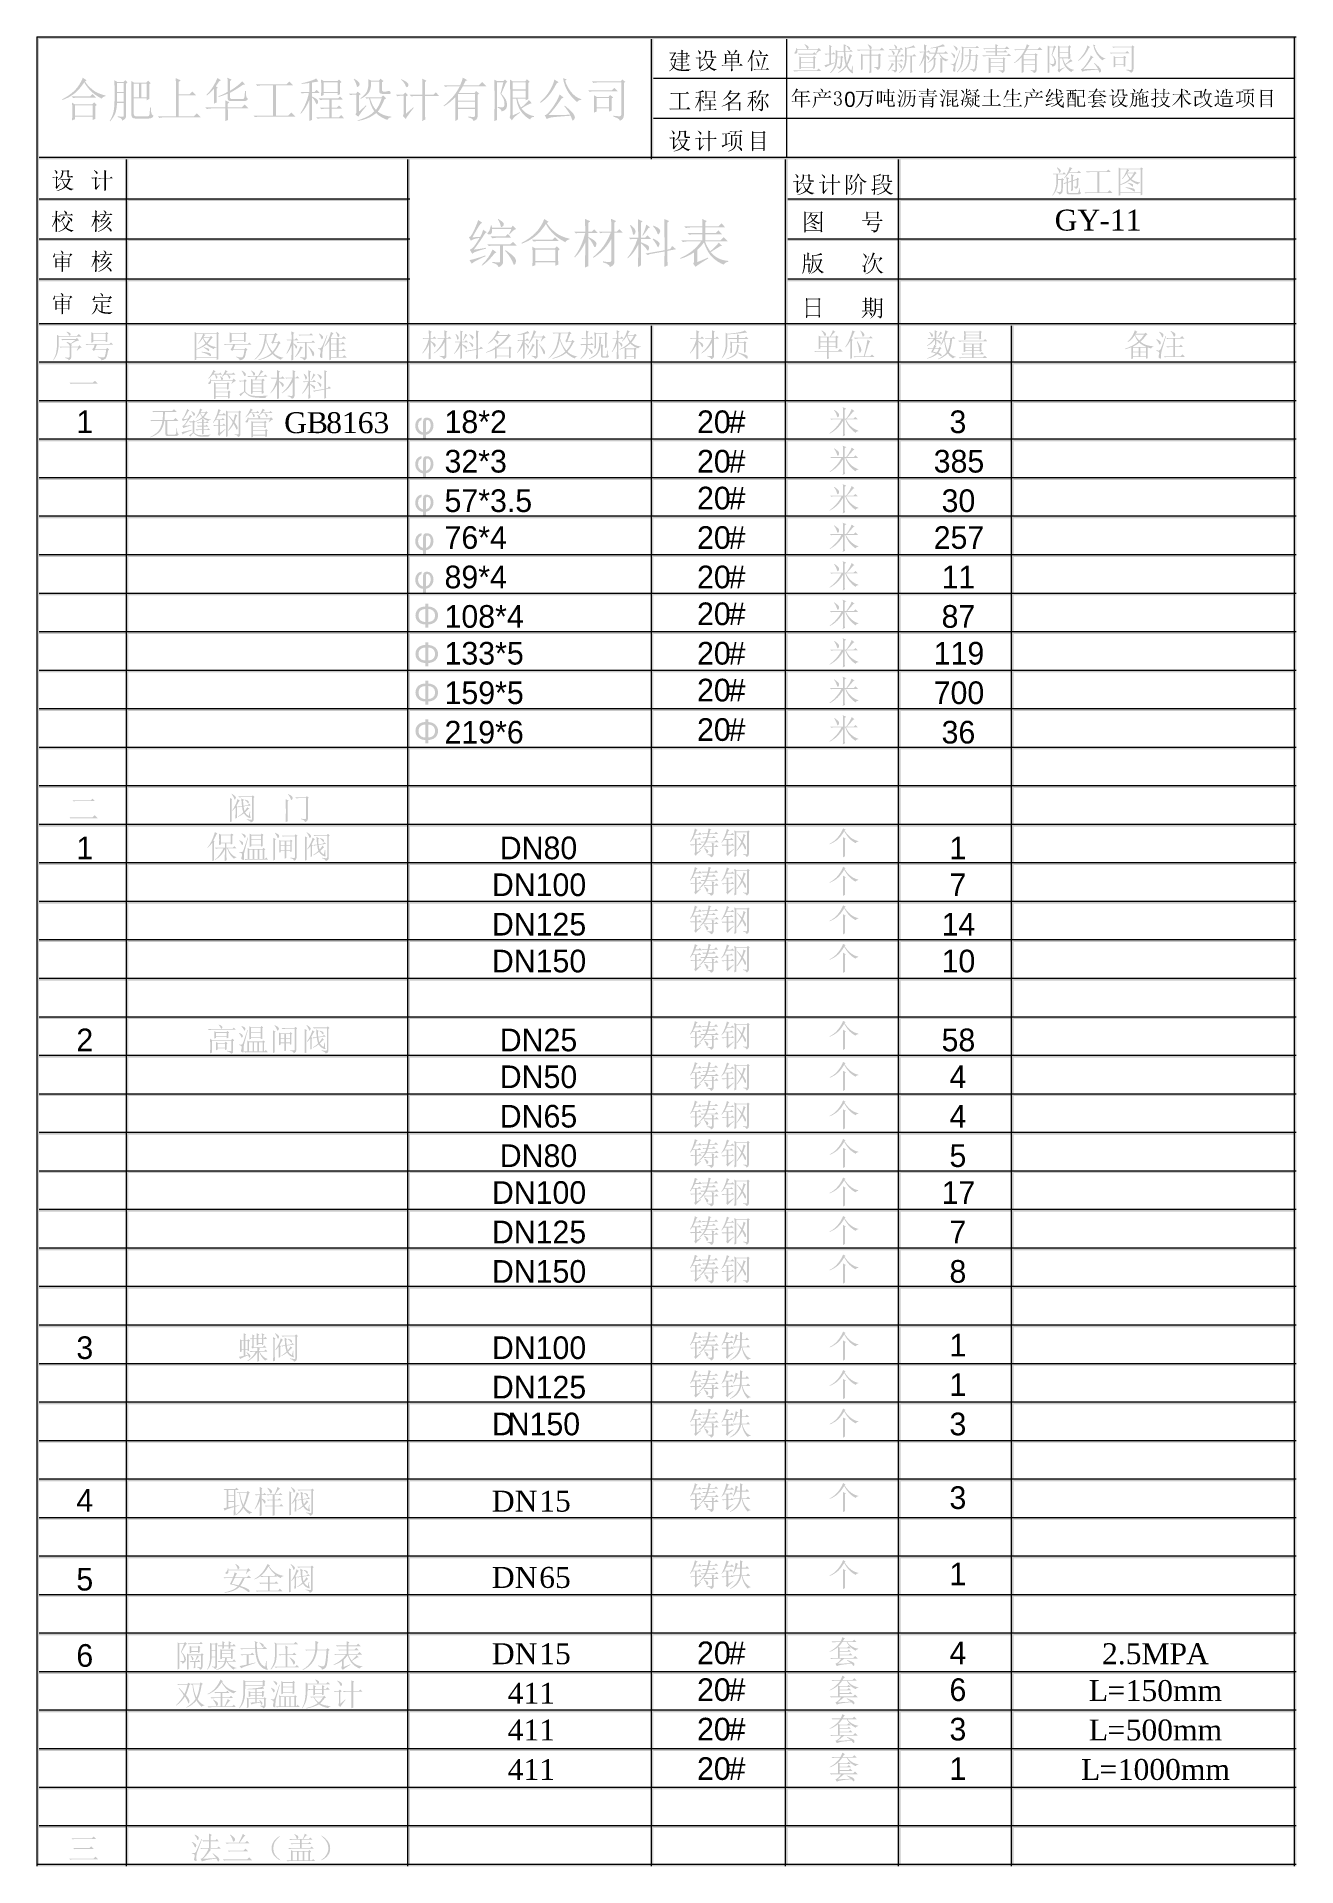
# Model space of a CAD drawing. Header units: millimetres. Extents: x 0 to 169, y 13 to 258.
import ezdxf

# ---------------------------------------------------------------- set-up
doc = ezdxf.new("R2010")
doc.units = ezdxf.units.MM

msp = doc.modelspace()

# ---------------------------------------------------------------- texts
at = {"color": 0, "attachment_point": 1}
for s, insert, char_height in [('{\\fËÎÌå|b0|i0|c0;0}', (108.345111, 250.709102), 2.036488), ('{\\fTimes New Roman|b0|i0|c0;  }', (5.334, 240.062551), 2.326047), ('{\\fTimes New Roman|b0|i0|c0;  }', (5.334, 234.418106), 2.326047), ('{\\fTimes New Roman|b0|i0|c0;     }', (106.228444, 234.418106), 2.326047), ('{\\fTimes New Roman|b0|i0|c0;GY}', (136.567333, 234.894526), 2.802467), ('{\\fTimes New Roman|b0|i0|c0;-11}', (142.564556, 234.894526), 2.802467), ('{\\fTimes New Roman|b0|i0|c0;  }', (5.334, 229.12644), 2.326047), ('{\\fTimes New Roman|b0|i0|c0;     }', (106.228444, 228.773662), 2.326047), ('{\\fTimes New Roman|b0|i0|c0;  }', (5.334, 223.481995), 2.326047), ('{\\fTimes New Roman|b0|i0|c0;     }', (106.228444, 222.77644), 2.326047), ('{\\fËÎÌå|b0|i0|c0;1}', (5.334, 207.967703), 3.039533), ('{\\fTimes New Roman|b0|i0|c0; GB}', (32.145111, 207.730637), 2.802467), ('{\\fTimes New Roman|b0|i0|c0;8163}', (38.847889, 207.730637), 2.802467), ('{\\fËÎÌå|b0|i0|c0;18*2}', (54.722889, 207.967703), 3.039533), ('{\\fËÎÌå|b0|i0|c0;20}', (88.589556, 207.967703), 3.039533), ('{\\fËÎÌå|b0|i0|c0;#}', (92.822889, 207.967703), 3.039533), ('{\\fËÎÌå|b0|i0|c0;3}', (122.456222, 207.967703), 3.039533), ('{\\fËÎÌå|b0|i0|c0;32*3}', (54.722889, 202.676037), 3.039533), ('{\\fËÎÌå|b0|i0|c0;20}', (88.589556, 202.676037), 3.039533), ('{\\fËÎÌå|b0|i0|c0;#}', (92.822889, 202.676037), 3.039533), ('{\\fËÎÌå|b0|i0|c0;385}', (120.339556, 202.676037), 3.039533), ('{\\fËÎÌå|b0|i0|c0;57*3.5}', (54.722889, 197.38437), 3.039533), ('{\\fËÎÌå|b0|i0|c0;20}', (88.589556, 197.737148), 3.039533), ('{\\fËÎÌå|b0|i0|c0;#}', (92.822889, 197.737148), 3.039533), ('{\\fËÎÌå|b0|i0|c0;30}', (121.397889, 197.38437), 3.039533), ('{\\fËÎÌå|b0|i0|c0;76*4}', (54.722889, 192.445481), 3.039533), ('{\\fËÎÌå|b0|i0|c0;20}', (88.589556, 192.445481), 3.039533), ('{\\fËÎÌå|b0|i0|c0;#}', (92.822889, 192.445481), 3.039533), ('{\\fËÎÌå|b0|i0|c0;257}', (120.339556, 192.445481), 3.039533), ('{\\fËÎÌå|b0|i0|c0;89*4}', (54.722889, 187.153815), 3.039533), ('{\\fËÎÌå|b0|i0|c0;20}', (88.589556, 187.153815), 3.039533), ('{\\fËÎÌå|b0|i0|c0;#}', (92.822889, 187.153815), 3.039533), ('{\\fËÎÌå|b0|i0|c0;11}', (121.397889, 187.153815), 3.039533), ('{\\fËÎÌå|b0|i0|c0;108*4}', (54.722889, 181.862148), 3.039533), ('{\\fËÎÌå|b0|i0|c0;20}', (88.589556, 182.214926), 3.039533), ('{\\fËÎÌå|b0|i0|c0;#}', (92.822889, 182.214926), 3.039533), ('{\\fËÎÌå|b0|i0|c0;87}', (121.397889, 181.862148), 3.039533), ('{\\fËÎÌå|b0|i0|c0;133*5}', (54.722889, 176.923259), 3.039533), ('{\\fËÎÌå|b0|i0|c0;20}', (88.589556, 176.923259), 3.039533), ('{\\fËÎÌå|b0|i0|c0;#}', (92.822889, 176.923259), 3.039533), ('{\\fËÎÌå|b0|i0|c0;119}', (120.339556, 176.923259), 3.039533), ('{\\fËÎÌå|b0|i0|c0;20}', (88.589556, 171.98437), 3.039533), ('{\\fËÎÌå|b0|i0|c0;#}', (92.822889, 171.98437), 3.039533), ('{\\fËÎÌå|b0|i0|c0;159*5}', (54.722889, 171.631592), 3.039533), ('{\\fËÎÌå|b0|i0|c0;700}', (120.339556, 171.631592), 3.039533), ('{\\fËÎÌå|b0|i0|c0;219*6}', (54.722889, 166.339926), 3.039533), ('{\\fËÎÌå|b0|i0|c0;20}', (88.589556, 166.692703), 3.039533), ('{\\fËÎÌå|b0|i0|c0;#}', (92.822889, 166.692703), 3.039533), ('{\\fËÎÌå|b0|i0|c0;36}', (121.397889, 166.339926), 3.039533), ('{\\fTimes New Roman|b0|i0|c0; }', (66.011778, 161.516748), 2.802467), ('{\\fTimes New Roman|b0|i0|c0; }', (91.059, 161.516748), 2.802467), ('{\\fTimes New Roman|b0|i0|c0; }', (107.639556, 161.516748), 2.802467), ('{\\fTimes New Roman|b0|i0|c0;   }', (29.675667, 155.872303), 2.802467), ('{\\fËÎÌå|b0|i0|c0;1}', (5.334, 150.817703), 3.039533), ('{\\fËÎÌå|b0|i0|c0;DN80}', (62.131222, 150.817703), 3.039533), ('{\\fËÎÌå|b0|i0|c0;1}', (122.456222, 150.817703), 3.039533), ('{\\fTimes New Roman|b0|i0|c0; }', (149.620111, 151.286192), 2.802467), ('{\\fTimes New Roman|b0|i0|c0; }', (5.686778, 145.994526), 2.802467), ('{\\fTimes New Roman|b0|i0|c0; }', (30.734, 145.994526), 2.802467), ('{\\fËÎÌå|b0|i0|c0;DN100}', (61.072889, 145.878815), 3.039533), ('{\\fËÎÌå|b0|i0|c0;7}', (122.456222, 145.878815), 3.039533), ('{\\fËÎÌå|b0|i0|c0;DN125}', (61.072889, 140.587148), 3.039533), ('{\\fËÎÌå|b0|i0|c0;14}', (121.397889, 140.587148), 3.039533), ('{\\fËÎÌå|b0|i0|c0;DN150}', (61.072889, 135.648259), 3.039533), ('{\\fËÎÌå|b0|i0|c0;10}', (121.397889, 135.648259), 3.039533), ('{\\fËÎÌå|b0|i0|c0;2}', (5.334, 125.064926), 3.039533), ('{\\fËÎÌå|b0|i0|c0;DN25}', (62.131222, 125.064926), 3.039533), ('{\\fËÎÌå|b0|i0|c0;58}', (121.397889, 125.064926), 3.039533), ('{\\fËÎÌå|b0|i0|c0;DN50}', (62.131222, 120.126037), 3.039533), ('{\\fËÎÌå|b0|i0|c0;4}', (122.456222, 120.126037), 3.039533), ('{\\fËÎÌå|b0|i0|c0;DN65}', (62.131222, 114.83437), 3.039533), ('{\\fËÎÌå|b0|i0|c0;4}', (122.456222, 114.83437), 3.039533), ('{\\fËÎÌå|b0|i0|c0;DN80}', (62.131222, 109.542703), 3.039533), ('{\\fËÎÌå|b0|i0|c0;5}', (122.456222, 109.542703), 3.039533), ('{\\fËÎÌå|b0|i0|c0;DN100}', (61.072889, 104.603815), 3.039533), ('{\\fËÎÌå|b0|i0|c0;17}', (121.397889, 104.603815), 3.039533), ('{\\fËÎÌå|b0|i0|c0;DN125}', (61.072889, 99.312148), 3.039533), ('{\\fËÎÌå|b0|i0|c0;7}', (122.456222, 99.312148), 3.039533), ('{\\fËÎÌå|b0|i0|c0;DN150}', (61.072889, 94.020481), 3.039533), ('{\\fËÎÌå|b0|i0|c0;8}', (122.456222, 94.020481), 3.039533), ('{\\fËÎÌå|b0|i0|c0;3}', (5.334, 83.789926), 3.039533), ('{\\fËÎÌå|b0|i0|c0;DN100}', (61.072889, 83.789926), 3.039533), ('{\\fËÎÌå|b0|i0|c0;1}', (122.456222, 84.142703), 3.039533), ('{\\fËÎÌå|b0|i0|c0;DN125}', (61.072889, 78.498259), 3.039533), ('{\\fËÎÌå|b0|i0|c0;1}', (122.456222, 78.851037), 3.039533), ('{\\fËÎÌå|b0|i0|c0;D}', (61.072889, 73.55937), 3.039533), ('{\\fËÎÌå|b0|i0|c0;N150}', (63.189556, 73.55937), 3.039533), ('{\\fËÎÌå|b0|i0|c0;3}', (122.456222, 73.55937), 3.039533), ('{\\fËÎÌå|b0|i0|c0;4}', (5.334, 63.328815), 3.039533), ('{\\fTimes New Roman|b0|i0|c0;DN}', (61.072889, 63.091748), 2.802467), ('{\\fTimes New Roman|b0|i0|c0;15}', (67.422889, 63.091748), 2.802467), ('{\\fËÎÌå|b0|i0|c0;3}', (122.456222, 63.681592), 3.039533), ('{\\fTimes New Roman|b0|i0|c0; }', (149.620111, 63.444526), 2.802467), ('{\\fËÎÌå|b0|i0|c0;5}', (5.334, 52.745481), 3.039533), ('{\\fTimes New Roman|b0|i0|c0;DN}', (61.072889, 52.861192), 2.802467), ('{\\fTimes New Roman|b0|i0|c0;65}', (67.422889, 52.861192), 2.802467), ('{\\fËÎÌå|b0|i0|c0;1}', (122.456222, 53.451037), 3.039533), ('{\\fTimes New Roman|b0|i0|c0; }', (149.620111, 53.21397), 2.802467), ('{\\fËÎÌå|b0|i0|c0;6}', (5.334, 42.514926), 3.039533), ('{\\fTimes New Roman|b0|i0|c0;DN}', (61.072889, 42.630637), 2.802467), ('{\\fTimes New Roman|b0|i0|c0;15}', (67.422889, 42.630637), 2.802467), ('{\\fËÎÌå|b0|i0|c0;20}', (88.589556, 42.867703), 3.039533), ('{\\fËÎÌå|b0|i0|c0;#}', (92.822889, 42.867703), 3.039533), ('{\\fËÎÌå|b0|i0|c0;4}', (122.456222, 42.867703), 3.039533), ('{\\fTimes New Roman|b0|i0|c0;2.5MP}', (142.917333, 42.630637), 2.802467), ('{\\fTimes New Roman|b0|i0|c0;A}', (154.206222, 42.630637), 2.802467), ('{\\fTimes New Roman|b0|i0|c0;411}', (63.189556, 37.33897), 2.802467), ('{\\fËÎÌå|b0|i0|c0;20}', (88.589556, 37.928815), 3.039533), ('{\\fËÎÌå|b0|i0|c0;#}', (92.822889, 37.928815), 3.039533), ('{\\fËÎÌå|b0|i0|c0;6}', (122.456222, 37.928815), 3.039533), ('{\\fTimes New Roman|b0|i0|c0;L}', (141.153444, 37.691748), 2.802467), ('{\\fTimes New Roman|b0|i0|c0;=}', (143.622889, 37.691748), 2.802467), ('{\\fTimes New Roman|b0|i0|c0;150mm}', (146.092333, 37.691748), 2.802467), ('{\\fTimes New Roman|b0|i0|c0;411}', (63.189556, 32.400081), 2.802467), ('{\\fËÎÌå|b0|i0|c0;20}', (88.589556, 32.637148), 3.039533), ('{\\fËÎÌå|b0|i0|c0;#}', (92.822889, 32.637148), 3.039533), ('{\\fËÎÌå|b0|i0|c0;3}', (122.456222, 32.637148), 3.039533), ('{\\fTimes New Roman|b0|i0|c0;L}', (141.153444, 32.400081), 2.802467), ('{\\fTimes New Roman|b0|i0|c0;500mm}', (146.092333, 32.400081), 2.802467), ('{\\fTimes New Roman|b0|i0|c0;=}', (143.622889, 32.400081), 2.802467), ('{\\fTimes New Roman|b0|i0|c0;411}', (63.189556, 27.108415), 2.802467), ('{\\fËÎÌå|b0|i0|c0;20}', (88.589556, 27.345481), 3.039533), ('{\\fËÎÌå|b0|i0|c0;#}', (92.822889, 27.345481), 3.039533), ('{\\fËÎÌå|b0|i0|c0;1}', (122.456222, 27.345481), 3.039533), ('{\\fTimes New Roman|b0|i0|c0;L}', (140.095111, 27.108415), 2.802467), ('{\\fTimes New Roman|b0|i0|c0;1000mm}', (145.034, 27.108415), 2.802467), ('{\\fTimes New Roman|b0|i0|c0;=}', (142.564556, 27.108415), 2.802467), ('{\\fTimes New Roman|b0|i0|c0; }', (149.620111, 16.877859), 2.802467)]:
    msp.add_mtext(s, dxfattribs=dict(at, insert=insert, char_height=char_height))

# ---------------------------------------------------------------- hatches: boundary and pattern name
h = msp.add_hatch(color=0)
h.dxf.hatch_style = 2
h.paths.add_polyline_path([(0, 12.706615), (0.338667, 12.706615), (0.338667, 258.105892), (0, 258.105892)])
h = msp.add_hatch(color=0)
h.dxf.hatch_style = 2
h.paths.add_polyline_path([(0, 257.767226), (168.994667, 257.767226), (168.994667, 258.105892), (0, 258.105892)])
h = msp.add_hatch(color=0)
h.dxf.hatch_style = 2
h.paths.add_polyline_path([(0, 12.706615), (0.338667, 12.706615), (0.338667, 258.105892), (0, 258.105892)])
h = msp.add_hatch(color=0)
h.dxf.hatch_style = 2
h.paths.add_polyline_path([(0.338667, 257.767226), (168.994667, 257.767226), (168.994667, 258.105892), (0.338667, 258.105892)])
h = msp.add_hatch(color=0)
h.dxf.hatch_style = 2
h.paths.add_polyline_path([(82.398306, 241.638226), (82.736969, 241.638226), (82.736969, 257.767226), (82.398306, 257.767226)])
h = msp.add_hatch(color=0)
h.dxf.hatch_style = 2
h.paths.add_polyline_path([(100.566361, 252.560226), (100.608694, 252.560226), (100.608694, 257.767226), (100.566361, 257.767226)])
h = msp.add_hatch(color=0)
h.dxf.hatch_style = 2
h.paths.add_polyline_path([(168.656, 12.706615), (168.994653, 12.706615), (168.994653, 258.105892), (168.656, 258.105892)])
h = msp.add_hatch(color=0)
h.dxf.hatch_style = 2
h.paths.add_polyline_path([(168.656, 12.706615), (168.994653, 12.706615), (168.994653, 257.767226), (168.656, 257.767226)])
h = msp.add_hatch(color=0)
h.paths.add_polyline_path([(85.775712, 254.92516), (85.723002, 254.646107), (85.664091, 254.404261), (85.598978, 254.199623), (85.527665, 254.032191), (85.726102, 253.887497), (85.974149, 253.784144), (86.279385, 253.717998), (86.646632, 253.684925), (86.862639, 253.682772), (87.113787, 253.692505), (87.400074, 253.713606), (87.721502, 253.745559), (87.721502, 253.69595), (87.638992, 253.656589), (87.574052, 253.612578), (87.527715, 253.5634), (87.501016, 253.508536), (87.119299, 253.503713), (86.696241, 253.503024), (86.482387, 253.512412), (86.287653, 253.532652), (86.112556, 253.564261), (85.957613, 253.607755), (85.684072, 253.731779), (85.456007, 253.905411), (85.348434, 253.787417), (85.215539, 253.672523), (85.056807, 253.559696), (84.871719, 253.447903), (84.844158, 253.486488), (85.13079, 253.720754), (85.367812, 254.00463), (85.19418, 254.305043), (85.070156, 254.638528), (85.119766, 254.666089), (85.252057, 254.385658), (85.417422, 254.142434), (85.473232, 254.296516), (85.524909, 254.486255), (85.572451, 254.712167), (85.615859, 254.974769), (85.230009, 254.974769), (85.13079, 254.864526), (84.970937, 255.024378), (85.108741, 255.085012), (85.527665, 255.856714), (85.092205, 255.856714), (84.981962, 255.829153), (84.882743, 255.928372), (85.527665, 255.928372), (85.637908, 256.038615), (85.814297, 255.867738), (85.687517, 255.807104), (85.241033, 255.046427), (85.615859, 255.046427), (85.704054, 255.162182), (85.874931, 254.996818)])
h.paths.add_polyline_path([(87.302578, 255.443302), (87.30275, 255.31213), (87.303956, 255.200078), (87.307229, 255.107664), (87.313602, 255.035403), (87.142726, 254.947208), (87.142726, 255.062964), (86.668681, 255.062964), (86.668681, 254.715698), (87.004922, 254.715698), (87.142726, 254.84799), (87.341163, 254.638528), (86.668681, 254.638528), (86.668681, 254.318823), (87.241944, 254.318823), (87.390773, 254.467651), (87.600234, 254.241653), (86.668681, 254.241653), (86.670059, 254.032191), (86.679705, 253.806193), (86.497804, 253.734535), (86.505383, 254.002563), (86.508828, 254.241653), (85.92454, 254.241653), (85.814297, 254.219604), (85.715078, 254.318823), (86.508828, 254.318823), (86.508828, 254.638528), (86.111953, 254.638528), (86.00171, 254.616479), (85.902491, 254.715698), (86.508828, 254.715698), (86.508828, 255.062964), (86.111953, 255.062964), (86.00171, 255.035403), (85.902491, 255.134622), (86.508828, 255.134622), (86.508828, 255.443302), (85.92454, 255.443302), (85.825321, 255.421253), (85.726102, 255.520472), (86.508828, 255.520472), (86.508828, 255.818128), (86.122977, 255.818128), (86.023759, 255.790568), (85.92454, 255.889786), (86.508828, 255.889786), (86.505383, 256.133699), (86.497804, 256.336271), (86.778924, 256.203979), (86.668681, 256.115785), (86.668681, 255.889786), (87.115165, 255.889786), (87.225408, 256.005542), (87.401797, 255.840177), (87.302578, 255.768519), (87.302578, 255.520472), (87.341163, 255.520472), (87.473455, 255.658276), (87.688429, 255.443302)])
h.paths.add_polyline_path([(86.668681, 255.818128), (86.668681, 255.520472), (87.142726, 255.520472), (87.142726, 255.818128)])
h.paths.add_polyline_path([(86.668681, 255.443302), (86.668681, 255.134622), (87.142726, 255.134622), (87.142726, 255.443302)])
h = msp.add_hatch(color=0)
h.paths.add_polyline_path([(88.70509, 256.253589), (88.743675, 256.275637), (88.910418, 256.160571), (89.019283, 256.066175), (89.078539, 255.97867), (89.096453, 255.895299), (89.076472, 255.823641), (89.035819, 255.768519), (88.990344, 255.731312), (88.969674, 255.71891), (88.924887, 255.748538), (88.892503, 255.840177), (88.825669, 256.030346)])
h.paths.add_polyline_path([(89.052356, 254.070776), (89.526401, 254.4897), (89.564986, 254.451115), (89.383085, 254.240275), (89.234257, 254.05424), (89.002747, 253.717998), (88.820845, 253.894387), (88.869766, 253.97638), (88.881479, 254.070776), (88.881479, 255.211792), (88.721627, 255.211792), (88.611384, 255.200767), (88.484604, 255.173207), (88.374361, 255.28345), (88.870455, 255.28345), (88.953137, 255.410229), (89.179135, 255.244865), (89.052356, 255.162182)])
h.paths.add_polyline_path([(89.796497, 254.963745), (89.886414, 254.710616), (89.982532, 254.497279), (90.084851, 254.324249), (90.193372, 254.192043), (90.30482, 254.351379), (90.406967, 254.532419), (90.498779, 254.736196), (90.579222, 254.963745)])
h.paths.add_polyline_path([(89.465767, 255.035403), (90.568198, 255.035403), (90.667417, 255.162182), (90.887903, 254.963745), (90.766635, 254.897599), (90.667417, 254.659887), (90.55993, 254.442846), (90.444174, 254.246476), (90.320151, 254.070776), (90.510234, 253.941499), (90.724605, 253.842711), (90.962747, 253.773895), (91.224144, 253.734535), (91.224144, 253.69595), (91.114676, 253.662791), (91.034664, 253.620847), (90.984624, 253.569601), (90.965073, 253.508536), (90.753286, 253.593286), (90.556485, 253.698706), (90.375186, 253.824796), (90.209908, 253.971557), (89.934903, 253.780441), (89.638711, 253.629115), (89.320815, 253.518097), (88.980698, 253.447903), (88.969674, 253.486488), (89.336662, 253.610684), (89.644223, 253.752449), (89.892873, 253.912818), (90.083128, 254.092825), (89.962206, 254.290142), (89.86402, 254.501413), (89.788573, 254.726119), (89.735863, 254.963745), (89.675229, 254.963745), (89.564986, 254.936184)])
h.paths.add_polyline_path([(90.606783, 255.531497), (90.615051, 255.477667), (90.639856, 255.439857), (90.681197, 255.41755), (90.739075, 255.410229), (91.003658, 255.443302), (91.093919, 255.443991), (91.146974, 255.399205), (91.174535, 255.338571), (91.185559, 255.294474), (91.177291, 255.274492), (91.152486, 255.266913), (91.120274, 255.263726), (91.056023, 255.26209), (90.958699, 255.261487), (90.827269, 255.261401), (90.628832, 255.261401), (90.531766, 255.273803), (90.464156, 255.31101), (90.426518, 255.373022), (90.41937, 255.459839), (90.41937, 256.0772), (89.873667, 256.0772), (89.868585, 255.876695), (89.845417, 255.696861), (89.804679, 255.537698), (89.746887, 255.399205), (89.661277, 255.2732), (89.537425, 255.151847), (89.376367, 255.035661), (89.179135, 254.92516), (89.151575, 254.963745), (89.329342, 255.111626), (89.465767, 255.249688), (89.560852, 255.378448), (89.614595, 255.498424), (89.666961, 255.714087), (89.686253, 255.900811), (89.675229, 256.253589), (89.873667, 256.15437), (90.408345, 256.15437), (90.491028, 256.275637), (90.706002, 256.115785), (90.606783, 256.038615)])
h = msp.add_hatch(color=0)
h.paths.add_polyline_path([(92.505389, 255.630715), (92.505389, 255.222816), (93.177872, 255.222816), (93.177872, 255.630715)])
h.paths.add_polyline_path([(93.348748, 255.630715), (93.348748, 255.222816), (94.054304, 255.222816), (94.054304, 255.630715)])
h.paths.add_polyline_path([(92.505389, 255.145646), (92.505389, 254.726722), (93.177872, 254.726722), (93.177872, 255.145646)])
h.paths.add_polyline_path([(93.348748, 255.145646), (93.348748, 254.726722), (94.054304, 254.726722), (94.054304, 255.145646)])
h.paths.add_polyline_path([(92.615632, 256.303198), (92.643193, 256.336271), (92.803045, 256.234296), (92.946361, 256.132321), (93.042135, 256.029657), (93.067628, 255.939396), (93.051092, 255.865671), (93.018019, 255.812616), (92.984257, 255.778165), (92.962898, 255.768519), (92.913288, 255.805726), (92.863679, 255.917347), (92.76446, 256.106138)])
h.paths.add_polyline_path([(93.348748, 254.192043), (93.348921, 253.958294), (93.350126, 253.768986), (93.353399, 253.623086), (93.359773, 253.519561), (93.161335, 253.436878), (93.173737, 253.8434), (93.177872, 254.192043), (92.119538, 254.192043), (91.959686, 254.169995), (91.860467, 254.269214), (93.177872, 254.269214), (93.177872, 254.649552), (92.505389, 254.649552), (92.505389, 254.500724), (92.317976, 254.429066), (92.334512, 255.123597), (92.317976, 255.818128), (92.516413, 255.707885), (93.458991, 255.707885), (93.545808, 255.853957), (93.640892, 256.033102), (93.719441, 256.210869), (93.773184, 256.363832), (94.021231, 256.176418), (93.915122, 256.114407), (93.800745, 256.011054), (93.676721, 255.873939), (93.536161, 255.707885), (94.032255, 255.707885), (94.131474, 255.818128), (94.329911, 255.6693), (94.219668, 255.581106), (94.219841, 255.23384), (94.221046, 254.95272), (94.224319, 254.737747), (94.230693, 254.588918), (94.054304, 254.51726), (94.054304, 254.649552), (93.348748, 254.649552), (93.348748, 254.269214), (94.280302, 254.269214), (94.47874, 254.467651), (94.748835, 254.192043)])
h = msp.add_hatch(color=0)
h.paths.add_polyline_path([(95.848179, 253.447903), (95.850235, 253.559556), (95.852227, 253.704476), (95.854089, 253.882857), (95.855758, 254.094892), (95.857168, 254.340775), (95.858256, 254.620699), (95.858956, 254.93486), (95.859203, 255.28345), (95.730873, 255.077864), (95.609778, 254.899666), (95.494884, 254.749374), (95.385158, 254.627503), (95.352085, 254.649552), (95.572571, 255.03747), (95.776521, 255.454326), (95.945331, 255.891164), (96.068665, 256.336271), (96.355297, 256.187443), (96.245054, 256.126809), (96.152208, 255.91907), (96.072799, 255.742336), (96.007859, 255.596609), (95.958422, 255.481887), (96.118274, 255.371644), (96.019056, 255.294474), (96.019077, 254.941761), (96.019228, 254.627676), (96.019637, 254.35209), (96.020434, 254.114873), (96.021747, 253.915897), (96.023706, 253.755033), (96.026441, 253.632151), (96.03008, 253.547122)])
h.paths.add_polyline_path([(96.862415, 256.286661), (96.901, 256.314222), (97.057063, 256.183911), (97.169717, 256.073755), (97.238964, 255.983235), (97.264802, 255.911835), (97.251711, 255.807793), (97.209681, 255.740958), (97.159382, 255.703751), (97.138023, 255.691349), (97.108136, 255.699703), (97.084968, 255.725111), (97.069035, 255.768088), (97.060852, 255.829153), (96.990572, 256.035169)])
h.paths.add_polyline_path([(96.228517, 255.59213), (97.733335, 255.59213), (97.904212, 255.768519), (98.152259, 255.520472), (96.625392, 255.520472), (96.480698, 255.509448), (96.344273, 255.481887)])
h.paths.add_polyline_path([(96.515149, 255.23384), (96.553734, 255.261401), (96.691108, 255.033163), (96.796958, 254.845234), (96.870769, 254.698645), (96.912024, 254.594431), (96.949231, 254.44698), (96.961634, 254.340872), (96.942341, 254.22925), (96.889976, 254.142434), (96.833476, 254.088002), (96.801781, 254.070776), (96.772153, 254.091447), (96.763196, 254.153458), (96.741148, 254.331914), (96.702562, 254.572382), (96.629526, 254.874172)])
h.paths.add_polyline_path([(97.56797, 255.393693), (97.865627, 255.23384), (97.808697, 255.182078), (97.753317, 255.092591), (97.69897, 254.964864), (97.645141, 254.79838), (97.580028, 254.592622), (97.500447, 254.347073), (97.406396, 254.061216), (97.297875, 253.734535), (97.854602, 253.734535), (98.030991, 253.905411), (98.279038, 253.657365), (96.564759, 253.657365), (96.407662, 253.648407), (96.267102, 253.61878), (96.156859, 253.734535), (97.209681, 253.734535), (97.346106, 254.231317), (97.457727, 254.715698), (97.501308, 254.937907), (97.53352, 255.124975), (97.555396, 255.276904)])
h = msp.add_hatch(color=0)
h.paths.add_polyline_path([(102.145924, 255.801372), (104.097226, 255.801372), (104.3122, 256.016345), (104.626392, 255.702153), (102.67509, 255.702153), (102.46425, 255.68975), (102.294752, 255.652543)])
h.paths.add_polyline_path([(102.542799, 255.239132), (102.542799, 254.709965), (104.179908, 254.709965), (104.179908, 255.239132)])
h.paths.add_polyline_path([(102.542799, 254.610747), (102.542799, 254.048507), (104.179908, 254.048507), (104.179908, 254.610747)])
h.paths.add_polyline_path([(102.294752, 255.487179), (102.542799, 255.338351), (104.163372, 255.338351), (104.279127, 255.503715), (104.54371, 255.288741), (104.411418, 255.172986), (104.411677, 254.906594), (104.412452, 254.669658), (104.413744, 254.462177), (104.415553, 254.284151), (104.417878, 254.135582), (104.42072, 254.016468), (104.424079, 253.926809), (104.427955, 253.866606), (104.179908, 253.750851), (104.179908, 253.949288), (102.542799, 253.949288), (102.542799, 253.80046), (102.294752, 253.717778), (102.301986, 253.883228), (102.307154, 254.082269), (102.310255, 254.315416), (102.311288, 254.583186), (102.310255, 254.853884), (102.307154, 255.095127), (102.301986, 255.306397)])
h.paths.add_polyline_path([(101.517538, 253.56895), (104.659465, 253.56895), (104.924049, 253.833533), (105.287851, 253.469731), (102.096314, 253.469731), (101.848267, 253.457329), (101.666366, 253.420122)])
h.paths.add_polyline_path([(102.989283, 257.058142), (103.022356, 257.091215), (103.266269, 256.976149), (103.435767, 256.865217), (103.534986, 256.761175), (103.568059, 256.661267), (103.552212, 256.586853), (103.507425, 256.495903), (103.457127, 256.421489), (103.419231, 256.396684), (103.394426, 256.407019), (103.369622, 256.438025), (103.344817, 256.489702), (103.320012, 256.562049), (103.18772, 256.810095)])
h.paths.add_polyline_path([(104.527174, 255.867517), (104.791757, 256.297465), (102.046705, 256.297465), (102.05704, 256.174475), (102.054973, 256.070089), (102.040504, 255.984306), (102.013632, 255.917127), (101.926816, 255.830999), (101.798658, 255.806884), (101.733546, 255.815066), (101.687037, 255.830999), (101.659132, 255.854168), (101.64983, 255.884054), (101.6705, 255.946066), (101.732512, 256.032882), (101.800725, 256.148637), (101.856536, 256.280929), (101.899944, 256.429757), (101.93095, 256.595122), (102.013632, 256.595122), (102.030168, 256.396684), (104.758684, 256.396684), (104.924049, 256.578585), (105.238241, 256.247856), (105.09148, 256.222018), (104.932317, 256.144503), (104.760751, 256.015312), (104.576783, 255.834444)])
h = msp.add_hatch(color=0)
h.paths.add_polyline_path([(106.428866, 253.23822), (106.702407, 253.565505), (106.930472, 253.9548), (107.022456, 254.173908), (107.091703, 254.409553), (107.138211, 254.661734), (107.161983, 254.930451), (107.172232, 255.224921), (107.17783, 255.554014), (107.178261, 255.917213), (107.173007, 256.314002), (107.43759, 256.18171), (108.28095, 256.18171), (108.247877, 257.074679), (108.611679, 256.958924), (108.479387, 256.826632), (108.483521, 256.516573), (108.495924, 256.18171), (109.041627, 256.18171), (109.223528, 256.363611), (109.504648, 256.082491), (108.495924, 256.082491), (108.524862, 255.616025), (108.578606, 255.145425), (108.610645, 254.932432), (108.640618, 254.764398), (108.668523, 254.640805), (108.694361, 254.561137), (108.814939, 254.838812), (108.914847, 255.145425), (109.000975, 255.463063), (109.0747, 255.768299), (109.388892, 255.569861), (109.336182, 255.507849), (109.277271, 255.404497), (109.212159, 255.259803), (109.140845, 255.073767), (108.975481, 254.668624), (108.777043, 254.280017), (108.877296, 254.06711), (108.996151, 253.874874), (109.133611, 253.703308), (109.289674, 253.552413), (109.471575, 254.197335), (109.53772, 254.180799), (109.508782, 253.982361), (109.488111, 253.816997), (109.475709, 253.684705), (109.471575, 253.585486), (109.483977, 253.42839), (109.521184, 253.28783), (109.525318, 253.213416), (109.471575, 253.188611), (109.372356, 253.221684), (109.309311, 253.255704), (109.23593, 253.307811), (109.152214, 253.377488), (109.058163, 253.464219), (108.957911, 253.572825), (108.855592, 253.708821), (108.751205, 253.872721), (108.644752, 254.065043), (108.49601, 253.901746), (108.347785, 253.759119), (108.200593, 253.637163), (108.054951, 253.535877), (107.785545, 253.374646), (107.553345, 253.254757), (107.536809, 253.320903), (107.81035, 253.502804), (108.071488, 253.717778), (108.318846, 253.978227), (108.545533, 254.296554), (108.497991, 254.433066), (108.454582, 254.594899), (108.415308, 254.782571), (108.380168, 254.996597), (108.349163, 255.235256), (108.322291, 255.496136), (108.299553, 255.77872), (108.28095, 256.082491), (107.404517, 256.082491), (107.404517, 255.404497), (107.884075, 255.404497), (107.983293, 255.536788), (108.23134, 255.338351), (108.099049, 255.239132), (108.086657, 255.038369), (108.07433, 254.85776), (108.062132, 254.697305), (108.050128, 254.557003), (108.038383, 254.436855), (108.02696, 254.336861), (108.015925, 254.257021), (108.005342, 254.197335), (107.955733, 254.024391), (107.889587, 253.905191), (107.789679, 253.817686), (107.636028, 253.734314), (107.597787, 253.827332), (107.532675, 253.907947), (107.440691, 253.97616), (107.321835, 254.03197), (107.321835, 254.098116), (107.45628, 254.070211), (107.562303, 254.052641), (107.64042, 254.045406), (107.691149, 254.048507), (107.726289, 254.070211), (107.757295, 254.118787), (107.784167, 254.194234), (107.806905, 254.296554), (107.827489, 254.446415), (107.847557, 254.66449), (107.866591, 254.950777), (107.884075, 255.305278), (107.404517, 255.305278), (107.382813, 254.886785), (107.334237, 254.524619), (107.25879, 254.219298), (107.15647, 253.971337), (107.027279, 253.758344), (106.871217, 253.557236), (106.688282, 253.367498), (106.478476, 253.188611)])
h.paths.add_polyline_path([(108.628215, 256.843168), (108.661288, 256.892778), (108.823638, 256.82155), (108.947231, 256.757041), (109.032583, 256.699766), (109.080212, 256.650243), (109.124998, 256.571006), (109.140845, 256.512439), (109.128443, 256.455251), (109.091236, 256.38566), (109.045761, 256.331227), (109.008554, 256.314002), (108.958944, 256.347075), (108.909335, 256.446293), (108.797714, 256.652999)])
h.paths.add_polyline_path([(106.561158, 254.494991), (107.090325, 254.643819), (107.106861, 254.577674), (106.852355, 254.474062), (106.62627, 254.378203), (106.428608, 254.290094), (106.259368, 254.209737), (106.118549, 254.137132), (106.006153, 254.072278), (105.922179, 254.015176), (105.866627, 253.965825), (105.684726, 254.280017), (105.986516, 254.342029), (106.329648, 254.428845), (106.329648, 255.718689), (106.230429, 255.718689), (106.023723, 255.706287), (105.833554, 255.66908), (105.684726, 255.817908), (106.329648, 255.817908), (106.328614, 256.219951), (106.325513, 256.549646), (106.320346, 256.806995), (106.313111, 256.991997), (106.69345, 256.810095), (106.561158, 256.69434), (106.561158, 255.817908), (106.743059, 255.817908), (106.908424, 255.983273), (107.173007, 255.718689), (106.561158, 255.718689)])
h = msp.add_hatch(color=0)
h.paths.add_polyline_path([(111.489023, 257.025069), (111.522095, 257.074679), (111.672043, 256.995183), (111.791502, 256.922406), (111.880988, 256.856863), (111.941019, 256.799071), (112.01061, 256.703298), (112.034726, 256.628194), (112.023012, 256.579274), (111.990628, 256.501415), (111.941019, 256.427001), (111.874873, 256.38566), (111.839647, 256.387641), (111.808038, 256.418044), (111.77953, 256.476352), (111.753606, 256.562049), (111.718466, 256.6592), (111.662655, 256.768754), (111.586174, 256.890711)])
h.paths.add_polyline_path([(110.579517, 253.602023), (110.596054, 254.831233), (110.59502, 255.119501), (110.59192, 255.380381), (110.586752, 255.613355), (110.579517, 255.817908), (110.827564, 255.66908), (111.737069, 255.66908), (111.737069, 256.247856), (110.579517, 256.247856), (110.372812, 256.235454), (110.182642, 256.198247), (110.033814, 256.347075), (113.109595, 256.347075), (113.374179, 256.611658), (113.737981, 256.247856), (111.96858, 256.247856), (111.96858, 255.66908), (112.894622, 255.66908), (113.010377, 255.834444), (113.308033, 255.636007), (113.159205, 255.520252), (113.159205, 254.065043), (113.135434, 253.919316), (113.06412, 253.796326), (112.945264, 253.696074), (112.778866, 253.618559), (112.749928, 253.728113), (112.663111, 253.825265), (112.518417, 253.910014), (112.315845, 253.982361), (112.315845, 254.048507), (112.568715, 254.023702), (112.767842, 254.015434), (112.843203, 254.027836), (112.895311, 254.065043), (112.923646, 254.127055), (112.927694, 254.213872), (112.927694, 255.569861), (111.96858, 255.569861), (111.96858, 253.899679), (111.985116, 253.304366), (111.720533, 253.188611), (111.732935, 253.606157), (111.737069, 253.998898), (111.737069, 255.569861), (110.827564, 255.569861), (110.827564, 253.717778)])
h = msp.add_hatch(color=0)
h.paths.add_polyline_path([(117.442148, 255.454106), (117.442148, 253.932752), (117.446282, 253.647498), (117.458684, 253.320903), (117.210637, 253.205148), (117.217872, 253.67437), (117.223039, 254.205603), (117.22614, 254.798849), (117.227174, 255.454106), (116.698007, 255.454106), (116.70086, 255.194949), (116.692925, 254.954912), (116.674268, 254.733995), (116.644952, 254.532198), (116.605043, 254.349522), (116.554605, 254.185966), (116.493702, 254.041531), (116.422399, 253.916215), (116.26315, 253.698141), (116.090981, 253.506938), (115.905377, 253.342607), (115.705819, 253.205148), (115.672747, 253.254757), (115.966269, 253.5407), (116.185377, 253.839045), (116.334894, 254.161506), (116.422399, 254.51704), (116.448151, 254.715391), (116.467186, 254.938031), (116.478985, 255.184441), (116.483033, 255.454106), (116.478899, 256.053553), (116.466497, 256.727413), (116.698007, 256.578585), (117.0153, 256.663334), (117.272649, 256.752218), (117.470053, 256.845235), (117.607512, 256.942387), (117.888632, 256.644731), (117.442148, 256.611658), (117.315024, 256.592021), (117.148625, 256.566183), (116.942953, 256.534143), (116.698007, 256.495903), (116.698007, 255.553325), (117.508293, 255.553325), (117.723267, 255.768299), (118.03746, 255.454106)])
h.paths.add_polyline_path([(114.697095, 256.297465), (114.892088, 256.161039), (115.0168, 256.049418), (115.086391, 255.954334), (115.110507, 255.867517), (115.09466, 255.784835), (115.049873, 255.702153), (115.003709, 255.640141), (114.978215, 255.61947), (114.93274, 255.652543), (114.895533, 255.751762), (114.861427, 255.858216), (114.808717, 255.979138), (114.737403, 256.114531), (114.647486, 256.264392)])
h.paths.add_polyline_path([(115.606601, 254.544601), (115.750261, 254.458818), (115.86705, 254.38337), (115.956967, 254.318258), (116.020012, 254.263481), (116.094426, 254.168396), (116.119231, 254.08158), (116.106829, 254.007855), (116.069622, 253.921727), (116.024146, 253.854893), (115.986939, 253.833533), (115.949732, 253.87074), (115.904257, 253.982361), (115.852581, 254.095016), (115.780234, 254.218006), (115.687216, 254.351331), (115.573528, 254.494991)])
h.paths.add_polyline_path([(114.730168, 254.59421), (115.044361, 254.395773), (114.912069, 254.329627), (114.732235, 254.058842), (114.556536, 253.825265), (114.38497, 253.628894), (114.217538, 253.469731), (114.167929, 253.502804), (114.333293, 253.732247), (114.482122, 253.990629), (114.614413, 254.27795)])
h.paths.add_polyline_path([(114.697095, 253.668168), (114.833607, 253.646464), (114.945831, 253.630961), (115.034284, 253.62166), (115.099483, 253.618559), (115.146939, 253.626827), (115.181476, 253.651632), (115.202577, 253.692973), (115.209726, 253.750851), (115.209726, 254.792648), (114.614413, 254.792648), (114.465585, 254.759575), (114.333293, 254.891866), (115.209726, 254.891866), (115.209726, 255.470642), (114.730168, 255.470642), (114.523463, 255.45824), (114.333293, 255.421033), (114.184465, 255.569861), (115.391627, 255.569861), (115.475343, 255.793103), (115.544589, 255.999809), (115.599366, 256.189978), (115.639674, 256.363611), (114.86246, 256.363611), (114.655754, 256.351209), (114.465585, 256.314002), (114.316757, 256.46283), (115.226262, 256.46283), (115.205592, 256.583753), (115.160116, 256.715011), (115.089836, 256.856604), (114.994752, 257.008533), (115.027825, 257.041606), (115.161236, 256.963144), (115.264158, 256.893467), (115.337108, 256.833091), (115.380602, 256.782535), (115.425389, 256.707432), (115.441236, 256.661267), (115.416431, 256.570317), (115.342017, 256.46283), (115.755429, 256.46283), (115.953866, 256.661267), (116.251523, 256.363611), (115.672747, 256.363611), (115.953866, 256.18171), (115.8388, 256.103851), (115.727868, 255.972248), (115.611424, 255.793792), (115.474309, 255.569861), (115.904257, 255.569861), (116.102694, 255.768299), (116.400351, 255.470642), (115.4247, 255.470642), (115.4247, 254.891866), (115.805038, 254.891866), (116.003476, 255.090304), (116.301132, 254.792648), (115.4247, 254.792648), (115.4247, 253.635095), (115.405063, 253.51934), (115.346151, 253.420122), (115.247966, 253.337439), (115.110507, 253.271293), (115.084669, 253.366378), (115.007154, 253.453194), (114.877963, 253.531743), (114.697095, 253.602023)])
h = msp.add_hatch(color=0)
h.paths.add_polyline_path([(121.543189, 255.057231), (121.477043, 255.007622), (121.478077, 254.499125), (121.481178, 254.048507), (121.486345, 253.655766), (121.49358, 253.320903), (121.228997, 253.205148), (121.241399, 253.763253), (121.245533, 254.246944), (121.241399, 254.722368), (121.228997, 255.255668), (121.477043, 255.139913), (121.233131, 255.454106), (121.030559, 255.834444), (120.732903, 255.834444), (120.567538, 255.52852), (120.402174, 255.272205), (120.716366, 255.139913), (120.567538, 255.024158), (120.567538, 254.561137), (120.547384, 254.333761), (120.495191, 254.122921), (120.410959, 253.928618), (120.294687, 253.750851), (120.146375, 253.58962), (119.966025, 253.444926), (119.753634, 253.316769), (119.509205, 253.205148), (119.476132, 253.254757), (119.666818, 253.36922), (119.833733, 253.497636), (119.976877, 253.640005), (120.096249, 253.796326), (120.191851, 253.9666), (120.263681, 254.150826), (120.31174, 254.349005), (120.336028, 254.561137), (120.336028, 255.172986), (120.174797, 255.004521), (119.988762, 254.846391), (119.777922, 254.698596), (119.542278, 254.561137), (119.525741, 254.610747), (119.822364, 254.867062), (120.083847, 255.15645), (120.31019, 255.478911), (120.501392, 255.834444), (119.939153, 255.834444), (119.790325, 255.801372), (119.658033, 255.933663), (120.534465, 255.933663), (120.621282, 256.268526), (120.683293, 256.611658), (120.307089, 256.562049), (119.873007, 256.512439), (119.873007, 256.578585), (120.245077, 256.644817), (120.567538, 256.711566), (120.84039, 256.779348), (121.063632, 256.848681), (121.244499, 256.916807), (121.390227, 256.980283), (121.500815, 257.038591), (121.576262, 257.091215), (121.890455, 256.793559), (121.731291, 256.784257), (121.518385, 256.756352), (121.251734, 256.709843), (120.93134, 256.644731), (120.856926, 256.260258), (120.765976, 255.933663), (121.741627, 255.933663), (121.956601, 256.148637), (122.270793, 255.834444), (121.129778, 255.834444), (121.238298, 255.669855), (121.357154, 255.523352), (121.486345, 255.394936), (121.625872, 255.284607), (121.775733, 255.192365), (121.93593, 255.118209), (122.106462, 255.06214), (122.28733, 255.024158), (122.28733, 254.958012), (122.170541, 254.92804), (122.084758, 254.887732), (122.029981, 254.837089), (122.00621, 254.776111), (121.7747, 254.887732)])
h.paths.add_polyline_path([(119.294231, 254.131189), (119.295264, 253.992696), (119.298365, 253.808728), (119.303533, 253.579285), (119.310767, 253.304366), (119.046184, 253.205148), (119.058586, 254.193201), (119.06272, 255.206059), (118.930429, 254.905302), (118.781601, 254.631417), (118.616236, 254.384404), (118.434335, 254.164262), (118.384726, 254.197335), (118.593498, 254.569405), (118.773332, 254.991085), (118.924228, 255.462374), (119.046184, 255.983273), (118.715455, 255.983273), (118.533554, 255.9502), (118.401262, 256.082491), (119.06272, 256.082491), (119.061687, 256.299532), (119.058586, 256.537244), (119.053419, 256.795626), (119.046184, 257.074679), (119.443059, 256.876241), (119.294231, 256.760486), (119.294231, 256.082491), (119.476132, 256.082491), (119.641497, 256.247856), (119.90608, 255.983273), (119.294231, 255.983273), (119.294231, 255.602934), (119.436858, 255.538941), (119.550546, 255.4796), (119.635295, 255.425425), (119.691106, 255.376936), (119.753118, 255.28943), (119.773788, 255.206059), (119.761386, 255.132334), (119.724179, 255.046207), (119.682838, 254.979372), (119.658033, 254.958012), (119.608424, 254.991085), (119.558814, 255.090304), (119.451327, 255.301144), (119.294231, 255.503715)])
h = msp.add_hatch(color=0)
h.paths.add_polyline_path([(124.10634, 256.810095), (124.337851, 256.661267), (125.941887, 256.661267), (126.156861, 256.876241), (126.437981, 256.562049), (124.337851, 256.562049), (124.33587, 256.167241), (124.330271, 255.80964), (124.321573, 255.489246), (124.31029, 255.206059), (124.289533, 254.94561), (124.251723, 254.693429), (124.196343, 254.449516), (124.122877, 254.213872), (124.020557, 253.983395), (123.878964, 253.754985), (123.698096, 253.528642), (123.477955, 253.304366), (123.428345, 253.353976), (123.604045, 253.574203), (123.750806, 253.805283), (123.868629, 254.047732), (123.957512, 254.302066), (124.022711, 254.583186), (124.069822, 254.905647), (124.099364, 255.269449), (124.111852, 255.674592), (124.114867, 256.06518), (124.115298, 256.384971), (124.112628, 256.633448)])
h.paths.add_polyline_path([(124.437069, 255.586398), (125.098528, 255.586398), (125.103695, 255.888188), (125.102662, 256.132101), (125.095427, 256.318136), (125.081991, 256.446293), (125.46233, 256.280929), (125.330038, 256.165174), (125.313502, 255.586398), (125.941887, 255.586398), (126.057642, 255.751762), (126.322226, 255.536788), (126.189934, 255.437569), (126.176251, 255.066016), (126.160048, 254.736837), (126.14139, 254.450033), (126.120343, 254.205603), (126.09697, 254.003548), (126.071337, 253.843868), (126.043507, 253.726563), (126.013545, 253.651632), (125.943179, 253.552413), (125.85576, 253.469731), (125.75077, 253.403585), (125.627694, 253.353976), (125.592554, 253.469731), (125.503671, 253.56895), (125.361044, 253.651632), (125.164674, 253.717778), (125.164674, 253.783924), (125.32599, 253.761272), (125.463019, 253.743271), (125.576276, 253.730439), (125.66628, 253.72329), (125.73854, 253.737673), (125.797882, 253.788747), (125.843788, 253.875994), (125.875741, 253.998898), (125.888144, 254.083647), (125.900546, 254.197335), (125.912948, 254.339962), (125.925351, 254.511528), (125.937753, 254.712032), (125.950155, 254.941476), (125.962558, 255.199858), (125.97496, 255.487179), (125.313502, 255.487179), (125.28663, 255.066619), (125.222551, 254.698252), (125.121265, 254.382595), (124.982773, 254.120165), (124.807073, 253.892703), (124.594166, 253.68126), (124.344052, 253.48532), (124.056731, 253.304366), (124.023658, 253.353976), (124.271705, 253.549313), (124.486679, 253.754985), (124.66858, 253.970992), (124.817408, 254.197335), (124.934197, 254.451583), (125.01998, 254.751306), (125.074757, 255.096505), (125.098528, 255.487179), (124.982773, 255.487179), (124.776067, 255.474776), (124.585898, 255.437569)])
h.paths.add_polyline_path([(123.907903, 256.280929), (123.782846, 255.893366), (123.672258, 255.549277), (123.57614, 255.248724), (123.494491, 254.991774), (123.427312, 254.77849), (123.374602, 254.608938), (123.336361, 254.483181), (123.31259, 254.401285), (123.262981, 254.148415), (123.246444, 253.866606), (123.245497, 253.731128), (123.242999, 253.622004), (123.239468, 253.538719), (123.23542, 253.480755), (123.214061, 253.411164), (123.163762, 253.387049), (123.102439, 253.398762), (123.020446, 253.431146), (122.953611, 253.489712), (122.932252, 253.585486), (122.944654, 253.697107), (122.981861, 253.833533), (123.019068, 253.978227), (123.03147, 254.08158), (123.0108, 254.184933), (122.948788, 254.263481), (122.897112, 254.296554), (122.824765, 254.329627), (122.731747, 254.3627), (122.618059, 254.395773), (122.618059, 254.461918), (122.758705, 254.447535), (122.866795, 254.437803), (122.942845, 254.433238), (122.987373, 254.434358), (123.057653, 254.47501), (123.152738, 254.577674), (123.187092, 254.633484), (123.236368, 254.73477), (123.3005, 254.881531), (123.379425, 255.073767), (123.473078, 255.311479), (123.581394, 255.594666), (123.704308, 255.923328), (123.841757, 256.297465)])
h.paths.add_polyline_path([(122.700741, 255.9502), (122.925103, 255.824195), (123.085903, 255.71111), (123.183658, 255.611461), (123.218884, 255.525764), (123.210615, 255.392783), (123.169274, 255.305278), (123.12311, 255.255668), (123.097616, 255.239132), (123.072812, 255.249467), (123.048007, 255.280473), (123.023202, 255.33215), (122.998398, 255.404497), (122.946721, 255.517151), (122.874374, 255.640141), (122.781357, 255.773466), (122.667668, 255.917127)])
h.paths.add_polyline_path([(123.014934, 256.909314), (123.206137, 256.808115), (123.349797, 256.719834), (123.445915, 256.644989), (123.494491, 256.584097), (123.531698, 256.496592), (123.544101, 256.446293), (123.528253, 256.363611), (123.483467, 256.280929), (123.437303, 256.218917), (123.411809, 256.198247), (123.3622, 256.235454), (123.31259, 256.347075), (123.260914, 256.466964), (123.188567, 256.595122), (123.095549, 256.731547), (122.981861, 256.876241)])
h = msp.add_hatch(color=0)
h.paths.add_polyline_path([(127.959335, 254.59421), (127.959335, 254.164262), (129.629517, 254.164262), (129.629517, 254.59421)])
h.paths.add_polyline_path([(128.58772, 257.107752), (128.984595, 256.942387), (128.835767, 256.826632), (128.835767, 256.545512), (129.910637, 256.545512), (130.158684, 256.793559), (130.489413, 256.446293), (128.835767, 256.446293), (128.835767, 256.115564), (129.7122, 256.115564), (129.927174, 256.314002), (130.208293, 256.016345), (128.835767, 256.016345), (128.835767, 255.586398), (130.158684, 255.586398), (130.406731, 255.834444), (130.73746, 255.487179), (127.397095, 255.487179), (127.19039, 255.474776), (127.00022, 255.437569), (126.851392, 255.586398), (128.604257, 255.586398), (128.604257, 256.016345), (127.860116, 256.016345), (127.653411, 256.003943), (127.463241, 255.966736), (127.314413, 256.115564), (128.604257, 256.115564), (128.604257, 256.446293), (127.496314, 256.446293), (127.289609, 256.433891), (127.099439, 256.396684), (126.950611, 256.545512), (128.604257, 256.545512)])
h.paths.add_polyline_path([(127.711288, 255.321814), (127.992408, 255.189523), (129.596444, 255.189523), (129.7122, 255.338351), (129.976783, 255.139913), (129.861028, 255.040694), (129.861028, 253.635095), (129.844491, 253.4842), (129.778345, 253.362244), (129.66259, 253.269226), (129.497226, 253.205148), (129.467253, 253.312635), (129.377336, 253.403585), (129.227475, 253.477999), (129.017668, 253.535877), (129.017668, 253.602023), (129.231609, 253.588501), (129.393873, 253.580663), (129.50446, 253.577993), (129.563372, 253.579974), (129.612981, 253.609602), (129.629517, 253.684705), (129.629517, 254.065043), (127.959335, 254.065043), (127.959335, 253.28783), (127.711288, 253.172075), (127.718523, 253.375766), (127.723691, 253.623382), (127.726791, 253.91544), (127.727825, 254.252457), (127.726791, 254.589301), (127.723691, 254.880153), (127.718523, 255.124496)])
h.paths.add_polyline_path([(127.959335, 255.090304), (127.959335, 254.693429), (129.629517, 254.693429), (129.629517, 255.090304)])
h = msp.add_hatch(color=0)
h.paths.add_polyline_path([(132.391106, 255.61947), (132.391106, 255.040694), (133.91246, 255.040694), (133.91246, 255.61947)])
h.paths.add_polyline_path([(132.391106, 254.941476), (132.391106, 254.395773), (133.91246, 254.395773), (133.91246, 254.941476)])
h.paths.add_polyline_path([(133.333684, 253.618559), (133.581731, 253.581352), (133.763632, 253.56895), (133.828744, 253.578251), (133.875253, 253.606157), (133.903158, 253.652665), (133.91246, 253.717778), (133.91246, 254.296554), (132.391106, 254.296554), (132.391106, 253.353976), (132.143059, 253.205148), (132.146935, 253.300232), (132.150294, 253.444926), (132.153136, 253.63923), (132.155461, 253.883142), (132.15727, 254.176664), (132.158562, 254.519796), (132.159337, 254.912537), (132.159595, 255.354887), (131.922917, 255.117176), (131.675904, 254.900135), (131.418555, 254.703764), (131.150872, 254.528064), (131.101262, 254.577674), (131.531899, 254.946299), (131.900524, 255.327326), (132.068903, 255.53498), (132.234699, 255.768988), (132.397393, 256.028834), (132.55647, 256.314002), (131.646965, 256.314002), (131.44026, 256.301599), (131.25009, 256.264392), (131.101262, 256.41322), (132.589543, 256.41322), (132.672226, 256.610624), (132.738372, 256.789425), (132.787981, 256.949622), (132.821054, 257.091215), (133.234465, 256.859705), (133.069101, 256.793559), (132.961614, 256.582719), (132.870663, 256.41322), (134.276262, 256.41322), (134.557382, 256.69434), (134.93772, 256.314002), (132.83759, 256.314002), (132.651555, 255.999809), (132.457252, 255.718689), (133.879387, 255.718689), (134.011679, 255.884054), (134.292799, 255.66908), (134.14397, 255.553325), (134.14397, 253.602023), (134.121233, 253.477999), (134.05302, 253.370512), (133.939332, 253.279562), (133.780168, 253.205148), (133.758464, 253.300232), (133.676816, 253.387049), (133.535222, 253.465597), (133.333684, 253.535877)])
h = msp.add_hatch(color=0)
h.paths.add_polyline_path([(137.252825, 255.933663), (137.252825, 255.305278), (138.410377, 255.305278), (138.410377, 255.933663)])
h.paths.add_polyline_path([(136.971705, 253.535877), (137.021314, 253.643364), (137.037851, 253.767387), (137.037786, 254.120725), (137.037592, 254.453133), (137.037269, 254.764613), (137.036817, 255.055164), (137.036236, 255.324786), (137.035525, 255.573478), (137.034686, 255.801242), (137.033717, 256.008077), (137.032618, 256.193983), (137.031391, 256.35896), (137.030035, 256.503008), (137.028549, 256.626127), (137.026934, 256.728318), (137.02519, 256.809579), (137.023317, 256.869911), (137.021314, 256.909314), (137.252825, 256.760486), (138.39384, 256.760486), (138.526132, 256.942387), (138.790715, 256.710877), (138.641887, 256.611658), (138.642921, 256.137268), (138.646021, 255.73936), (138.651189, 255.417932), (138.658424, 255.172986), (138.410377, 255.057231), (138.410377, 255.206059), (137.682773, 255.206059), (137.802662, 254.817452), (137.996965, 254.412309), (138.389706, 254.738904), (138.708033, 255.090304), (138.972616, 254.792648), (138.907504, 254.785413), (138.827922, 254.763709), (138.733871, 254.727535), (138.625351, 254.676892), (138.502361, 254.61178), (138.364901, 254.532198), (138.212973, 254.438147), (138.046575, 254.329627), (138.196522, 254.154013), (138.349054, 254.007855), (138.504686, 253.891669), (138.663936, 253.805972), (138.815778, 253.743874), (138.948501, 253.697796), (139.061586, 253.667221), (139.154517, 253.651632), (139.154517, 253.585486), (139.045997, 253.564816), (138.951946, 253.51934), (138.872364, 253.44906), (138.807252, 253.353976), (138.610967, 253.468697), (138.419334, 253.614425), (138.232868, 253.791158), (138.052087, 253.998898), (137.889737, 254.241777), (137.757876, 254.52393), (137.655987, 254.845358), (137.583554, 255.206059), (137.252825, 255.206059), (137.252825, 253.701241), (137.88121, 253.998898), (137.914283, 253.949288), (137.67037, 253.78289), (137.467799, 253.614425), (137.306568, 253.443893), (137.186679, 253.271293)])
h.paths.add_polyline_path([(136.161418, 255.652543), (136.426002, 256.677804), (135.847226, 256.677804), (135.847226, 254.098116), (135.85136, 253.676437), (135.863762, 253.304366), (135.615715, 253.205148), (135.619591, 253.325306), (135.62295, 253.479119), (135.625792, 253.66665), (135.628118, 253.887965), (135.629926, 254.143129), (135.631218, 254.432204), (135.631993, 254.755258), (135.632252, 255.112352), (135.631993, 255.467876), (135.631218, 255.786127), (135.629926, 256.067042), (135.628118, 256.310557), (135.625792, 256.516606), (135.62295, 256.685125), (135.619591, 256.816049), (135.615715, 256.909314), (135.863762, 256.777023), (136.426002, 256.777023), (136.57483, 256.925851), (136.789804, 256.710877), (136.657512, 256.628194), (136.244101, 255.652543), (136.447361, 255.413454), (136.596878, 255.195035), (136.696097, 254.979372), (136.745707, 254.743038), (136.740883, 254.512217), (136.674049, 254.318602), (136.611003, 254.237901), (136.521086, 254.169085), (136.404298, 254.111638), (136.260637, 254.065043), (136.245134, 254.161162), (136.182089, 254.251079), (136.071501, 254.334794), (135.913372, 254.412309), (135.913372, 254.478455), (136.124211, 254.441248), (136.260637, 254.428845), (136.397063, 254.446071), (136.475611, 254.500503), (136.512818, 254.590765), (136.52522, 254.709965), (136.516952, 254.846391), (136.492148, 255.024158), (136.459075, 255.137846), (136.392929, 255.280473), (136.29371, 255.452039)])
h.paths.add_polyline_path([(137.252825, 256.661267), (137.252825, 256.032882), (138.410377, 256.032882), (138.410377, 256.661267)])
h = msp.add_hatch(color=0)
h.paths.add_polyline_path([(140.427825, 253.734314), (142.379127, 253.767387), (142.277841, 253.938953), (142.155885, 254.122921), (142.013258, 254.319291), (141.84996, 254.528064), (141.899569, 254.577674), (142.175608, 254.347197), (142.392218, 254.15186), (142.549917, 253.991663), (142.649222, 253.866606), (142.711148, 253.76532), (142.75602, 253.676437), (142.783323, 253.599956), (142.792538, 253.535877), (142.772557, 253.440103), (142.715368, 253.348464), (142.652667, 253.278873), (142.610637, 253.254757), (142.57343, 253.283696), (142.527955, 253.370512), (142.465943, 253.548279), (142.4122, 253.684705), (142.03677, 253.6568), (141.704233, 253.630961), (141.414586, 253.60719), (141.167831, 253.585486), (140.963968, 253.565849), (140.802996, 253.548279), (140.684915, 253.532776), (140.609726, 253.51934), (140.419556, 253.461463), (140.278997, 253.387049), (140.097095, 253.734314), (140.167375, 253.74775), (140.245924, 253.788058), (140.33274, 253.855237), (140.427825, 253.949288), (140.535398, 254.075379), (140.660024, 254.238676), (140.80222, 254.439181), (140.962503, 254.676892), (141.11848, 254.925973), (141.247068, 255.160584), (141.347751, 255.380725), (141.420012, 255.586398), (141.783814, 255.305278), (141.601913, 255.222595), (141.299089, 254.782312), (141.002467, 254.387504), (140.712045, 254.038172)])
h.paths.add_polyline_path([(140.956991, 256.925851), (141.33733, 256.677804), (141.155429, 256.578585), (141.013835, 256.29824), (140.861907, 256.035983), (140.699643, 255.791811), (140.527043, 255.565727), (140.344109, 255.357729), (140.150839, 255.167818), (139.947234, 254.995994), (139.733293, 254.842257), (139.683684, 254.891866), (139.970058, 255.179273), (140.217674, 255.463063), (140.42705, 255.743752), (140.598701, 256.021858), (140.736075, 256.286355), (140.841925, 256.525531), (140.915736, 256.738868)])
h.paths.add_polyline_path([(142.064934, 256.925851), (141.916106, 256.826632), (142.004042, 256.571436), (142.119367, 256.318825), (142.262596, 256.069314), (142.434248, 255.82342), (142.6326, 255.599058), (142.855239, 255.413454), (143.101649, 255.26609), (143.371314, 255.15645), (143.371314, 255.10684), (143.248324, 255.094438), (143.143938, 255.057231), (143.058155, 254.995219), (142.990976, 254.908403), (142.766786, 255.100639), (142.557583, 255.313546), (142.363882, 255.547123), (142.186201, 255.801372), (142.031086, 256.077324), (141.904393, 256.376013), (141.805604, 256.697441), (141.734205, 257.041606)])
h = msp.add_hatch(color=0)
h.paths.add_polyline_path([(144.264283, 256.760486), (146.877043, 256.760486), (146.992799, 256.925851), (147.273918, 256.710877), (147.141627, 256.611658), (147.141627, 253.750851), (147.12509, 253.576184), (147.058944, 253.432524), (146.943189, 253.319869), (146.777825, 253.23822), (146.741651, 253.335372), (146.633131, 253.42839), (146.452263, 253.517273), (146.199049, 253.602023), (146.199049, 253.684705), (146.382069, 253.663001), (146.534601, 253.647498), (146.65716, 253.638196), (146.750264, 253.635095), (146.819424, 253.647498), (146.869464, 253.684705), (146.899867, 253.746717), (146.910116, 253.833533), (146.910116, 256.661267), (144.809986, 256.661267), (144.60328, 256.648865), (144.413111, 256.611658)])
h.paths.add_polyline_path([(143.95009, 255.966736), (146.083293, 255.966736), (146.298267, 256.18171), (146.61246, 255.867517), (144.479257, 255.867517), (144.268417, 255.855115), (144.098918, 255.817908)])
h.paths.add_polyline_path([(144.710767, 255.272205), (144.710767, 254.445382), (145.81871, 254.445382), (145.81871, 255.272205)])
h.paths.add_polyline_path([(146.05022, 254.528064), (146.066757, 254.147726), (145.81871, 254.048507), (145.81871, 254.346163), (144.710767, 254.346163), (144.710767, 254.065043), (144.46272, 253.949288), (144.469955, 254.076412), (144.475123, 254.24281), (144.478223, 254.448483), (144.479257, 254.693429), (144.478223, 254.943543), (144.475123, 255.164718), (144.469955, 255.356954), (144.46272, 255.520252), (144.710767, 255.371424), (145.785637, 255.371424), (145.901392, 255.536788), (146.182512, 255.321814), (146.05022, 255.222595)])
h = msp.add_hatch(color=0)
h.paths.add_polyline_path([(6.724826, 252.235229), (6.498828, 252.10845), (6.669533, 251.845847), (6.884679, 251.578594), (7.1453, 251.306173), (7.452431, 251.028068), (7.813132, 250.765551), (8.233778, 250.540242), (8.714369, 250.35214), (9.254905, 250.201245), (9.254905, 250.124075), (9.080066, 250.074465), (8.9352, 250.000051), (8.819272, 249.900832), (8.73125, 249.776809), (8.219826, 250.074638), (7.777648, 250.3735), (7.40575, 250.674429), (7.105165, 250.978458), (6.862372, 251.270947), (6.663504, 251.536564), (6.509077, 251.775309), (6.399609, 251.987182), (6.063799, 251.506505), (5.726438, 251.08939), (5.388043, 250.735321), (5.049132, 250.44378), (4.693512, 250.195819), (4.312571, 249.973179), (3.905791, 249.776378), (3.472656, 249.605932), (3.450608, 249.705151), (3.913542, 249.963619), (4.342887, 250.243275), (4.738126, 250.544635), (5.098741, 250.868215), (5.42215, 251.226764), (5.714035, 251.632337), (5.973882, 252.08442), (6.201172, 252.582495)])
h.paths.add_polyline_path([(4.690842, 250.074465), (7.171311, 250.074465), (7.491016, 250.399682), (7.965061, 249.925637), (5.457031, 249.925637), (5.18418, 249.906345), (4.911328, 249.853979)])
h.paths.add_polyline_path([(5.137326, 248.88384), (5.137326, 247.494778), (7.518576, 247.494778), (7.518576, 248.88384)])
h.paths.add_polyline_path([(7.865842, 248.762573), (7.866962, 248.235387), (7.870665, 247.777965), (7.877469, 247.389788), (7.887891, 247.070342), (7.518576, 246.921514), (7.518576, 247.34595), (5.137326, 247.34595), (5.137326, 247.020733), (4.7625, 246.871905), (4.782482, 247.481686), (4.790061, 248.06253), (4.782482, 248.640617), (4.7625, 249.231106), (5.137326, 249.032668), (7.468967, 249.032668), (7.717014, 249.280715), (8.06428, 248.93345)])
h = msp.add_hatch(color=0)
h.paths.add_polyline_path([(10.785519, 251.887964), (10.785519, 250.697339), (11.678488, 250.697339), (11.678488, 251.887964)])
h.paths.add_polyline_path([(10.785519, 250.54851), (10.785519, 249.357885), (11.678488, 249.357885), (11.678488, 250.54851)])
h.paths.add_polyline_path([(10.884738, 247.42312), (11.151388, 247.39108), (11.356027, 247.369376), (11.498654, 247.358007), (11.579269, 247.356974), (11.653683, 247.392114), (11.678488, 247.472729), (11.678488, 249.209057), (10.785519, 249.209057), (10.757528, 248.783416), (10.706282, 248.400149), (10.631265, 248.06029), (10.53196, 247.764873), (10.404922, 247.495122), (10.247395, 247.231572), (10.059896, 246.974224), (9.842941, 246.723076), (9.81538, 246.800247), (9.984965, 247.10531), (10.121994, 247.392803), (10.226983, 247.66376), (10.30045, 247.919214), (10.387266, 248.402905), (10.432741, 248.861792), (10.438673, 248.984006), (10.444024, 249.127409), (10.448729, 249.291998), (10.452723, 249.477775), (10.455942, 249.684739), (10.458321, 249.91289), (10.459796, 250.162229), (10.460302, 250.432755), (10.458407, 250.968984), (10.453412, 251.452503), (10.446349, 251.882279), (10.438253, 252.257278), (10.807568, 252.036792), (11.678488, 252.036792), (11.898974, 252.257278), (12.19663, 251.959622), (11.998193, 251.788745), (11.998193, 247.494778), (11.990011, 247.376956), (11.965809, 247.271536), (11.926104, 247.178518), (11.871413, 247.097903), (11.710872, 246.961477), (11.48005, 246.849856), (11.442843, 246.999804), (11.331222, 247.127531), (11.145187, 247.233553), (10.884738, 247.318389)])
h.paths.add_polyline_path([(14.059738, 251.788745), (14.059738, 249.975247), (14.776318, 249.975247), (14.776318, 251.788745)])
h.paths.add_polyline_path([(15.101535, 251.711575), (15.101535, 251.406188), (15.101535, 251.135038), (15.101535, 250.898252), (15.101535, 250.695961), (15.101535, 250.528292), (15.101535, 250.395376), (15.101535, 250.297341), (15.101535, 250.234318), (15.106358, 250.023478), (15.123583, 249.75476), (14.776318, 249.556323), (14.776318, 249.826418), (13.03999, 249.826418), (13.03999, 247.693215), (13.058593, 247.574273), (13.114404, 247.489955), (13.207421, 247.439742), (13.337646, 247.42312), (14.952707, 247.42312), (15.028068, 247.441723), (15.088443, 247.497534), (15.133316, 247.590551), (15.162168, 247.720776), (15.177499, 247.888208), (15.189729, 248.092846), (15.197825, 248.334692), (15.200753, 248.613745), (15.322021, 248.613745), (15.335801, 248.245809), (15.382655, 247.902677), (15.427096, 247.752902), (15.494276, 247.634649), (15.584193, 247.548435), (15.696847, 247.494778), (15.619333, 247.371874), (15.535617, 247.276359), (15.4457, 247.208749), (15.349582, 247.169561), (15.180772, 247.132354), (15.073974, 247.119951), (13.216378, 247.119951), (13.100106, 247.12794), (12.999337, 247.151819), (12.914071, 247.191459), (12.844308, 247.246731), (12.790048, 247.317506), (12.751291, 247.403655), (12.728036, 247.505048), (12.720285, 247.621557), (12.720285, 251.413918), (12.712706, 251.779099), (12.692724, 252.18562), (13.03999, 251.937573), (14.726708, 251.937573), (14.974755, 252.18562), (15.299972, 251.860403)])
h.paths.add_polyline_path([(13.03999, 251.788745), (13.03999, 249.975247), (13.734521, 249.975247), (13.734521, 251.788745)])
h = msp.add_hatch(color=0)
h.dxf.hatch_style = 2
h.paths.add_polyline_path([(18.666134, 252.532885), (19.333104, 252.235229), (19.063009, 252.036792), (19.063009, 250.372122), (20.523729, 250.372122), (20.898556, 250.746948), (21.416698, 250.223293), (19.063009, 250.223293), (19.063009, 247.42312), (21.096993, 247.42312), (21.493868, 247.819995), (22.039571, 247.26878), (17.078634, 247.26878), (16.764441, 247.251554), (16.483321, 247.197122), (16.257323, 247.42312), (18.688182, 247.42312), (18.688182, 251.590307), (18.681292, 252.049194)])
h = msp.add_hatch(color=0)
h.paths.add_polyline_path([(24.137938, 251.116262), (24.138217, 250.772872), (24.139143, 250.462039), (24.140844, 250.183761), (24.14345, 249.938039), (24.147089, 249.724874), (24.15189, 249.544265), (24.157984, 249.396212), (24.165498, 249.280715), (23.790672, 249.109839), (23.796604, 249.253757), (23.801955, 249.429199), (23.806659, 249.636163), (23.810653, 249.87465), (23.813872, 250.144659), (23.816252, 250.446191), (23.817727, 250.779246), (23.818233, 251.143823), (23.559678, 250.862789), (23.312493, 250.615345), (23.075642, 250.402008), (22.848094, 250.223293), (22.798484, 250.300464), (23.008205, 250.519572), (23.215341, 250.763484), (23.419377, 251.032202), (23.619795, 251.325724), (23.979463, 251.938262), (24.264717, 252.554934), (24.73325, 252.235229), (24.485203, 252.10845), (24.249559, 251.756361), (24.038719, 251.441479), (24.314326, 251.26509)])
h.paths.add_polyline_path([(25.626219, 250.697339), (25.625724, 251.034269), (25.624324, 251.34226), (25.622149, 251.621313), (25.619329, 251.871427), (25.615991, 252.092602), (25.612266, 252.284839), (25.608283, 252.448136), (25.60417, 252.582495), (26.149873, 252.334448), (25.951436, 252.13601), (25.951436, 250.846167), (26.223082, 251.016871), (26.47509, 251.182408), (26.706428, 251.343811), (26.916062, 251.502113), (27.281243, 251.807348), (27.588545, 252.10845), (27.98542, 251.661965), (27.687764, 251.639917), (27.194771, 251.312374), (26.741052, 251.024623), (26.326607, 250.777179), (25.951436, 250.570559), (25.951436, 249.975247), (25.968058, 249.866726), (26.018271, 249.789211), (26.102589, 249.742703), (26.221531, 249.7272), (27.610594, 249.7272), (27.690262, 249.736501), (27.755977, 249.764407), (27.808256, 249.810915), (27.847616, 249.876028), (27.862075, 249.922816), (27.876469, 249.988855), (27.890734, 250.074271), (27.904805, 250.179196), (27.918618, 250.303758), (27.932107, 250.448086), (27.945209, 250.612309), (27.957859, 250.796557), (28.084639, 250.796557), (28.092907, 250.441023), (28.117712, 250.135099), (28.145445, 250.007028), (28.194882, 249.904278), (28.26499, 249.827366), (28.354734, 249.776809), (28.269899, 249.626086), (28.139071, 249.521872), (27.961735, 249.4652), (27.737373, 249.457104), (26.072703, 249.457104), (25.877366, 249.481909), (25.73784, 249.556323), (25.654124, 249.680346), (25.626219, 249.853979), (25.626219, 250.449292), (25.048821, 250.213647), (24.413545, 250.002807), (24.385984, 250.102026), (24.751854, 250.250854), (25.080516, 250.399682), (25.371971, 250.54851)])
h.paths.add_polyline_path([(25.306514, 246.772686), (25.310626, 247.054075), (25.31461, 247.315374), (25.318335, 247.55665), (25.321672, 247.777965), (25.324493, 247.979384), (25.326668, 248.160973), (25.328067, 248.322796), (25.328563, 248.464917), (23.443406, 248.464917), (23.133348, 248.444935), (22.848094, 248.387747), (22.627608, 248.613745), (25.328563, 248.613745), (25.326668, 248.902099), (25.321672, 249.155314), (25.31461, 249.373388), (25.306514, 249.556323), (25.852217, 249.308276), (25.65378, 249.131887), (25.65378, 248.613745), (27.538936, 248.613745), (27.90825, 248.983059), (28.431905, 248.464917), (25.65378, 248.464917), (25.654049, 248.173419), (25.654899, 247.910601), (25.656396, 247.676205), (25.658603, 247.469973), (25.661585, 247.291646), (25.665407, 247.140966), (25.670133, 247.017675), (25.675828, 246.921514)])
h = msp.add_hatch(color=0)
h.dxf.hatch_style = 2
h.paths.add_polyline_path([(29.416816, 251.711575), (33.534394, 251.711575), (33.903708, 252.086401), (34.427363, 251.562747), (32.095722, 251.562747), (32.095722, 247.522339), (33.75488, 247.522339), (34.179316, 247.941262), (34.747068, 247.367998), (29.885349, 247.367998), (29.57529, 247.350773), (29.290036, 247.29634), (29.06955, 247.522339), (31.720896, 247.522339), (31.720896, 251.562747), (30.232615, 251.562747), (29.922556, 251.543454), (29.637302, 251.491089)])
h = msp.add_hatch(color=0)
h.paths.add_polyline_path([(38.162839, 250.124075), (38.190399, 251.254066), (38.162839, 252.356497), (38.537665, 252.13601), (40.345651, 252.13601), (40.571649, 252.356497), (40.918915, 252.009231), (40.692917, 251.860403), (40.693197, 251.587551), (40.694122, 251.339504), (40.695823, 251.116262), (40.698429, 250.917825), (40.702068, 250.744192), (40.706869, 250.595364), (40.712963, 250.47134), (40.720477, 250.372122), (40.373212, 250.250854), (40.373212, 250.54851), (38.510104, 250.54851), (38.510104, 250.272903)])
h.paths.add_polyline_path([(38.510104, 251.987182), (38.510104, 250.697339), (40.373212, 250.697339), (40.373212, 251.987182)])
h.paths.add_polyline_path([(37.843134, 249.80437), (40.422821, 249.80437), (40.692917, 250.074465), (41.089792, 249.655542), (39.579462, 249.655542), (39.579462, 248.586184), (40.296042, 248.586184), (40.571649, 248.861792), (40.968524, 248.437356), (39.579462, 248.437356), (39.579462, 247.29634), (40.544089, 247.29634), (40.841745, 247.593997), (41.266181, 247.147512), (38.289618, 247.147512), (37.975425, 247.129598), (37.694306, 247.070342), (37.468307, 247.29634), (39.254245, 247.29634), (39.254245, 248.437356), (38.80776, 248.437356), (38.497702, 248.418063), (38.212448, 248.365698), (37.991962, 248.586184), (39.254245, 248.586184), (39.254245, 249.655542), (38.658932, 249.655542), (38.348874, 249.63556), (38.06362, 249.578372)])
h.paths.add_polyline_path([(36.602899, 251.887964), (36.413764, 251.861178), (36.177086, 251.830775), (35.892865, 251.797271), (35.561102, 251.761184), (35.561102, 251.860403), (35.803896, 251.905792), (36.06891, 251.967201), (36.355628, 252.044112), (36.663533, 252.13601), (36.951715, 252.233248), (37.187188, 252.326869), (37.368916, 252.417389), (37.495868, 252.505325), (37.815573, 252.05884), (37.676047, 252.050744), (37.48071, 252.027145), (37.229562, 251.989077), (36.922604, 251.937573), (36.922604, 250.697339), (37.297431, 250.697339), (37.567526, 250.967434), (37.964401, 250.54851), (36.922604, 250.54851), (36.922604, 250.074465), (37.160402, 249.966892), (37.353241, 249.867071), (37.501639, 249.774484), (37.606111, 249.688615), (37.675271, 249.607827), (37.725311, 249.53014), (37.755714, 249.45452), (37.765964, 249.379934), (37.750116, 249.259356), (37.70533, 249.142911), (37.646074, 249.058851), (37.595087, 249.032668), (37.553573, 249.048171), (37.511026, 249.09468), (37.466412, 249.172195), (37.418698, 249.280715), (37.331882, 249.46365), (37.22026, 249.640383), (37.083835, 249.810915), (36.922604, 249.975247), (36.922884, 249.363656), (36.92381, 248.818728), (36.925511, 248.340463), (36.928116, 247.92886), (36.931755, 247.58392), (36.936557, 247.305642), (36.94265, 247.094027), (36.950165, 246.949075), (36.575339, 246.772686), (36.581271, 247.02407), (36.586621, 247.306848), (36.591326, 247.62089), (36.59532, 247.966067), (36.598539, 248.34225), (36.600918, 248.749309), (36.602393, 249.187116), (36.602899, 249.655542), (36.362173, 249.107858), (36.086824, 248.606166), (35.777368, 248.150982), (35.434323, 247.742825), (35.384714, 247.819995), (35.618377, 248.19818), (35.823619, 248.571715), (36.000955, 248.940081), (36.150903, 249.302764), (36.276907, 249.650116), (36.381724, 249.973179), (36.464837, 250.272472), (36.525729, 250.54851), (36.178464, 250.54851), (35.868405, 250.528529), (35.583151, 250.47134), (35.362665, 250.697339), (36.602899, 250.697339)])
h = msp.add_hatch(color=0)
h.paths.add_polyline_path([(42.548748, 252.406106), (42.620406, 252.455715), (42.803513, 252.335912), (42.956648, 252.224894), (43.080843, 252.123177), (43.177134, 252.03128), (43.248447, 251.945497), (43.297023, 251.861781), (43.322861, 251.780132), (43.325962, 251.70055), (43.288066, 251.554478), (43.204694, 251.441479), (43.113055, 251.367065), (43.066891, 251.34226), (43.020382, 251.357763), (42.980074, 251.404272), (42.945968, 251.481787), (42.918063, 251.590307), (42.867333, 251.771261), (42.789216, 251.967201), (42.683193, 252.178643)])
h.paths.add_polyline_path([(43.24328, 248.040481), (44.185858, 248.88384), (44.257516, 248.812182), (44.067432, 248.595141), (43.894403, 248.390503), (43.738943, 248.198266), (43.601569, 248.018432), (43.356279, 247.67599), (43.144061, 247.34595), (42.769234, 247.693215), (42.832452, 247.77073), (42.873965, 247.854446), (42.894808, 247.944363), (42.896014, 248.040481), (42.896014, 250.322512), (42.570797, 250.322512), (42.353067, 250.30322), (42.102264, 250.250854), (41.876266, 250.47134), (42.868453, 250.47134), (43.044842, 250.719387), (43.491326, 250.399682), (43.24328, 250.223293)])
h.paths.add_polyline_path([(44.731561, 249.826418), (44.819927, 249.563644), (44.911395, 249.321023), (45.005963, 249.098556), (45.103631, 248.896243), (45.2044, 248.714083), (45.30827, 248.552078), (45.41524, 248.410226), (45.525311, 248.288528), (45.747347, 248.607888), (45.949747, 248.970657), (46.131475, 249.376833), (46.2915, 249.826418)])
h.paths.add_polyline_path([(44.059078, 249.975247), (46.269451, 249.975247), (46.467889, 250.223293), (46.914373, 249.826418), (46.666326, 249.705151), (46.467889, 249.22878), (46.252915, 248.792201), (46.021405, 248.395929), (45.773358, 248.040481), (46.153524, 247.784252), (46.582266, 247.586417), (47.058551, 247.447494), (47.581344, 247.367998), (47.581344, 247.29634), (47.362408, 247.226146), (47.202383, 247.139933), (47.102303, 247.038216), (47.063201, 246.921514), (46.640316, 247.090151), (46.247403, 247.299096), (45.883428, 247.549383), (45.547359, 247.842043), (45.280989, 247.64128), (45.002862, 247.460671), (44.713108, 247.300216), (44.411856, 247.159914), (44.099235, 247.039767), (43.775375, 246.939773), (43.440404, 246.859933), (43.094451, 246.800247), (43.066891, 246.871905), (43.449038, 246.995691), (43.801729, 247.127358), (44.124966, 247.267035), (44.418746, 247.414852), (44.683071, 247.570936), (44.91794, 247.735418), (45.123354, 247.908426), (45.299312, 248.09009), (45.060567, 248.486965), (44.86523, 248.908645), (44.713302, 249.355129), (44.604781, 249.826418), (44.483514, 249.826418), (44.257516, 249.776809)])
h.paths.add_polyline_path([(46.341109, 250.967434), (46.357732, 250.858914), (46.407944, 250.781399), (46.492263, 250.73489), (46.611205, 250.719387), (46.879233, 250.737302), (47.134859, 250.796557), (47.237179, 250.809132), (47.320895, 250.797935), (47.386007, 250.764001), (47.432516, 250.708363), (47.489704, 250.585028), (47.509686, 250.498901), (47.493149, 250.45756), (47.44354, 250.432755), (47.378255, 250.426382), (47.247859, 250.423109), (47.051316, 250.421903), (46.787594, 250.421731), (46.390719, 250.421731), (46.196588, 250.446536), (46.061368, 250.52095), (45.986092, 250.644973), (45.971795, 250.818606), (45.971795, 252.05884), (44.880389, 252.05884), (44.871001, 251.657917), (44.825956, 251.298852), (44.744738, 250.982162), (44.62683, 250.708363), (44.453283, 250.457043), (44.205839, 250.215025), (43.885015, 249.981275), (43.491326, 249.75476), (43.441717, 249.826418), (43.629819, 249.978875), (43.797251, 250.126228), (43.944012, 250.268543), (44.070102, 250.405883), (44.175522, 250.538315), (44.260272, 250.665902), (44.32435, 250.788709), (44.367759, 250.9068), (44.426498, 251.127889), (44.469734, 251.336059), (44.496433, 251.530793), (44.505562, 251.711575), (44.483514, 252.406106), (44.880389, 252.207668), (45.944234, 252.207668), (46.120623, 252.455715), (46.539547, 252.13601), (46.341109, 251.987182)])
h = msp.add_hatch(color=0)
h.paths.add_polyline_path([(48.891472, 252.334448), (48.913521, 252.406106), (49.164841, 252.286303), (49.373786, 252.175285), (49.541389, 252.073568), (49.668686, 251.98167), (49.762737, 251.894854), (49.829916, 251.808037), (49.870224, 251.721221), (49.88366, 251.634405), (49.860233, 251.485576), (49.795465, 251.386358), (49.72174, 251.331925), (49.685222, 251.3147), (49.622005, 251.333303), (49.563955, 251.389114), (49.510039, 251.482131), (49.459224, 251.612356), (49.358886, 251.797271), (49.231159, 251.979603), (49.075526, 252.158834)])
h.paths.add_polyline_path([(49.558443, 247.770385), (50.528582, 248.613745), (50.578191, 248.536575), (50.369913, 248.269375), (50.183211, 248.025753), (50.017954, 247.805515), (49.874013, 247.608466), (49.75126, 247.434413), (49.649565, 247.283163), (49.5688, 247.154521), (49.508833, 247.048293), (49.139519, 247.472729), (49.182927, 247.557565), (49.213933, 247.663587), (49.232537, 247.791314), (49.238738, 247.941262), (49.238738, 250.173684), (48.593816, 250.173684), (48.814302, 250.173684), (48.633779, 250.154391), (48.395378, 250.102026), (48.16938, 250.322512), (49.189128, 250.322512), (49.459224, 250.59812), (49.80649, 250.250854), (49.558443, 250.074465)])
h.paths.add_polyline_path([(51.741255, 250.300464), (51.74076, 250.696025), (51.73936, 251.055801), (51.737186, 251.379661), (51.734365, 251.667477), (51.731028, 251.91912), (51.727303, 252.13446), (51.723319, 252.313368), (51.719207, 252.455715), (52.314519, 252.18562), (52.116082, 251.987182), (52.116082, 250.300464), (53.229536, 250.300464), (53.554753, 250.620168), (54.001238, 250.151635), (52.116082, 250.151635), (52.116082, 247.891653), (52.120905, 247.414852), (52.13813, 246.971123), (51.719207, 246.800247), (51.727303, 247.164221), (51.734365, 247.479619), (51.73936, 247.747476), (51.741255, 247.968823), (51.741255, 250.151635), (50.478972, 250.151635), (50.848286, 250.151635), (50.556142, 250.131654), (50.280535, 250.074465), (50.054536, 250.300464)])
h = msp.add_hatch(color=0)
h.paths.add_polyline_path([(56.52404, 250.399682), (56.52404, 249.528762), (58.806071, 249.528762), (58.806071, 250.399682)])
h.paths.add_polyline_path([(56.52404, 249.379934), (56.52404, 248.564135), (58.806071, 248.564135), (58.806071, 249.379934)])
h.paths.add_polyline_path([(57.935151, 247.395559), (58.133589, 247.362572), (58.307221, 247.33837), (58.456049, 247.32347), (58.580073, 247.318389), (58.678172, 247.332772), (58.748883, 247.375577), (58.791688, 247.446288), (58.806071, 247.544387), (58.806071, 248.415307), (56.52404, 248.415307), (56.52404, 246.998684), (56.149214, 246.772686), (56.155146, 246.916906), (56.160496, 247.134765), (56.165201, 247.426522), (56.169195, 247.792434), (56.172414, 248.23276), (56.174793, 248.747759), (56.176268, 249.337689), (56.176774, 250.002807), (55.821327, 249.64624), (55.449859, 249.320678), (55.062889, 249.026123), (54.660932, 248.762573), (54.589274, 248.834231), (54.92431, 249.109236), (55.235574, 249.388891), (55.524101, 249.673715), (55.790924, 249.964222), (56.041124, 250.274109), (56.287706, 250.624303), (56.531189, 251.013771), (56.772087, 251.441479), (55.405073, 251.441479), (55.095014, 251.421498), (54.80976, 251.364309), (54.589274, 251.590307), (56.821696, 251.590307), (56.942619, 251.883657), (57.040804, 252.151169), (57.116252, 252.391809), (57.168962, 252.604543), (57.786323, 252.257278), (57.538276, 252.158059), (57.377046, 251.84111), (57.24062, 251.590307), (59.351774, 251.590307), (59.770698, 252.009231), (60.343962, 251.441479), (57.19101, 251.441479), (56.913336, 250.97019), (56.623259, 250.54851), (58.756462, 250.54851), (58.954899, 250.796557), (59.373823, 250.47134), (59.153337, 250.300464), (59.153337, 247.367998), (59.11923, 247.181963), (59.016911, 247.020733), (58.846379, 246.884307), (58.607634, 246.772686), (58.600894, 246.84555), (58.572321, 246.915313), (58.521786, 246.981975), (58.449159, 247.045537), (58.354312, 247.105999), (58.237114, 247.16336), (58.097437, 247.21762), (57.935151, 247.26878)])
h = msp.add_hatch(color=0)
h.paths.add_polyline_path([(63.858951, 250.868215), (63.858951, 249.925637), (65.59528, 249.925637), (65.59528, 250.868215)])
h.paths.add_polyline_path([(63.434516, 247.26878), (63.50893, 247.434833), (63.533734, 247.621557), (63.533608, 248.151564), (63.533239, 248.650177), (63.532644, 249.117396), (63.53184, 249.553222), (63.530841, 249.957655), (63.529665, 250.330694), (63.528327, 250.67234), (63.526844, 250.982592), (63.525232, 251.261451), (63.523507, 251.508917), (63.521685, 251.724989), (63.519782, 251.909668), (63.517814, 252.062953), (63.515798, 252.184845), (63.51375, 252.275343), (63.511686, 252.334448), (63.858951, 252.10845), (65.567719, 252.10845), (65.766156, 252.384057), (66.163031, 252.036792), (65.942545, 251.887964), (65.942814, 251.517713), (65.943665, 251.175948), (65.945161, 250.862735), (65.947368, 250.578138), (65.95035, 250.322221), (65.954172, 250.09505), (65.958899, 249.896688), (65.964594, 249.7272), (65.59528, 249.556323), (65.59528, 249.776809), (64.503873, 249.776809), (64.577082, 249.488455), (64.680262, 249.193899), (64.812382, 248.893142), (64.972406, 248.586184), (65.28057, 248.82691), (65.560829, 249.077455), (65.814215, 249.337301), (66.041764, 249.605932), (66.438639, 249.159448), (66.34097, 249.148596), (66.221598, 249.11604), (66.080521, 249.061779), (65.91774, 248.985815), (65.733256, 248.888147), (65.527067, 248.768774), (65.299174, 248.627697), (65.049576, 248.464917), (65.274886, 248.199214), (65.504329, 247.980536), (65.737906, 247.808368), (65.975618, 247.682191), (66.201789, 247.58702), (66.400054, 247.516137), (66.56938, 247.469026), (66.708734, 247.445168), (66.708734, 247.34595), (66.545609, 247.314944), (66.404188, 247.246731), (66.285504, 247.141311), (66.190592, 246.998684), (65.896209, 247.170336), (65.60906, 247.38798), (65.330179, 247.652133), (65.060601, 247.963311), (64.814707, 248.32806), (64.614805, 248.752238), (64.461412, 249.235326), (64.355045, 249.776809), (63.858951, 249.776809), (63.858951, 247.522339), (64.80153, 247.968823), (64.851139, 247.891653), (64.48527, 247.6424), (64.181412, 247.390047), (63.939567, 247.13356), (63.759733, 246.871905)])
h.paths.add_polyline_path([(62.221842, 250.449292), (62.618717, 251.987182), (61.747797, 251.987182), (61.747797, 248.117651), (61.749003, 247.789678), (61.753309, 247.482375), (61.76175, 247.193676), (61.775358, 246.921514), (61.400531, 246.772686), (61.406463, 246.95463), (61.411814, 247.186442), (61.416519, 247.46838), (61.420513, 247.800702), (61.423732, 248.183668), (61.426111, 248.617534), (61.427586, 249.102561), (61.428092, 249.639005), (61.427586, 250.173081), (61.426111, 250.65083), (61.423732, 251.072251), (61.420513, 251.437345), (61.416519, 251.746112), (61.411814, 251.998551), (61.406463, 252.194663), (61.400531, 252.334448), (61.775358, 252.13601), (62.618717, 252.13601), (62.839203, 252.356497), (63.16442, 252.036792), (62.965983, 251.910012), (62.343109, 250.449292), (62.506493, 250.264204), (62.649723, 250.088935), (62.773316, 249.922967), (62.877788, 249.765785), (62.960298, 249.605502), (63.025238, 249.438501), (63.071575, 249.264265), (63.098274, 249.082278), (63.104303, 248.903391), (63.088628, 248.738457), (63.050215, 248.586959), (62.988031, 248.44838), (62.893119, 248.32539), (62.757899, 248.221004), (62.583405, 248.135221), (62.37067, 248.068042), (62.34466, 248.211788), (62.249403, 248.345716), (62.083866, 248.470343), (61.847016, 248.586184), (61.847016, 248.685403), (62.019529, 248.653277), (62.164653, 248.63097), (62.281873, 248.617965), (62.37067, 248.613745), (62.483411, 248.620118), (62.573931, 248.639928), (62.642747, 248.674206), (62.690375, 248.723988), (62.747564, 248.85559), (62.767545, 249.032668), (62.755143, 249.238685), (62.717936, 249.506714), (62.668326, 249.677246), (62.569108, 249.891186), (62.42028, 250.148535)])
h.paths.add_polyline_path([(63.858951, 251.959622), (63.858951, 251.017043), (65.59528, 251.017043), (65.59528, 251.959622)])
h = msp.add_hatch(color=0)
h.paths.add_polyline_path([(68.663785, 247.571948), (71.590738, 247.621557), (71.435709, 247.878906), (71.25174, 248.154858), (71.038834, 248.449414), (70.796988, 248.762573), (70.868646, 248.834231), (71.08699, 248.654666), (71.283177, 248.488085), (71.457273, 248.334552), (71.609341, 248.194132), (71.739448, 248.06689), (71.847656, 247.952889), (71.934031, 247.852196), (71.998637, 247.764873), (72.089502, 247.61372), (72.155044, 247.481686), (72.194749, 247.367223), (72.208099, 247.26878), (72.179849, 247.124086), (72.097856, 246.98766), (72.001393, 246.885685), (71.938003, 246.849856), (71.911218, 246.861052), (71.880815, 246.893953), (71.847311, 246.947524), (71.811224, 247.020733), (71.717517, 247.288761), (71.640347, 247.494778), (71.077085, 247.45292), (70.577966, 247.414163), (70.143055, 247.378506), (69.772416, 247.34595), (69.466115, 247.316494), (69.224216, 247.290139), (69.046782, 247.266885), (68.93388, 247.246731), (68.648626, 247.159914), (68.437786, 247.048293), (68.167691, 247.571948), (68.273111, 247.591671), (68.390933, 247.651185), (68.521158, 247.751007), (68.663785, 247.891653), (68.825187, 248.080789), (69.012428, 248.325735), (69.226541, 248.626492), (69.468559, 248.983059), (69.700156, 249.35711), (69.890928, 249.709974), (70.041392, 250.041134), (70.152066, 250.350073), (70.697769, 249.925637), (70.422161, 249.80437), (69.968356, 249.143945), (69.52437, 248.551733), (69.089685, 248.027734)])
h.paths.add_polyline_path([(69.457535, 252.356497), (70.025286, 251.987182), (69.755191, 251.838354), (69.540992, 251.417719), (69.311807, 251.02402), (69.067636, 250.657322), (68.808479, 250.317689), (68.534335, 250.005187), (68.245206, 249.719879), (67.94109, 249.46183), (67.621988, 249.231106), (67.544818, 249.308276), (67.974852, 249.737104), (68.347525, 250.163349), (68.663354, 250.586493), (68.922856, 251.006019), (69.126547, 251.400741), (69.283213, 251.757739), (69.39337, 252.076496)])
h.paths.add_polyline_path([(71.116693, 252.356497), (70.896207, 252.207668), (71.025398, 251.825349), (71.197997, 251.44768), (71.414004, 251.075179), (71.67342, 250.708363), (71.97211, 250.369452), (72.30594, 250.088935), (72.674909, 249.867329), (73.079019, 249.705151), (73.079019, 249.627981), (72.894104, 249.609377), (72.736577, 249.553567), (72.606955, 249.460549), (72.505755, 249.330325), (72.169945, 249.618679), (71.857388, 249.938039), (71.568603, 250.288406), (71.304106, 250.669778), (71.069409, 251.083361), (70.877603, 251.531052), (70.728172, 252.013882), (70.620599, 252.532885)])
h = msp.add_hatch(color=0)
h.paths.add_polyline_path([(74.460806, 252.10845), (78.379946, 252.10845), (78.550823, 252.356497), (78.975259, 252.036792), (78.776821, 251.887964), (78.776821, 247.593997), (78.771912, 247.457065), (78.748916, 247.331566), (78.707833, 247.217566), (78.648664, 247.115128), (78.571407, 247.024318), (78.476064, 246.945199), (78.362635, 246.877837), (78.231118, 246.822295), (78.217435, 246.895934), (78.176427, 246.968023), (78.10816, 247.038561), (78.012699, 247.107549), (77.890107, 247.174987), (77.74045, 247.240874), (77.563792, 247.305211), (77.360198, 247.367998), (77.360198, 247.494778), (77.635203, 247.462652), (77.865249, 247.440345), (78.050853, 247.42734), (78.192533, 247.42312), (78.29468, 247.441723), (78.368922, 247.497534), (78.414225, 247.590551), (78.429556, 247.720776), (78.429556, 251.959622), (75.276604, 251.959622), (74.966546, 251.940329), (74.681292, 251.887964)])
h.paths.add_polyline_path([(73.98676, 250.917825), (77.189321, 250.917825), (77.509026, 251.243042), (77.983071, 250.768997), (74.78051, 250.768997), (74.463562, 250.749704), (74.212759, 250.697339)])
h.paths.add_polyline_path([(75.127776, 249.876028), (75.127776, 248.635793), (76.792446, 248.635793), (76.792446, 249.876028)])
h.paths.add_polyline_path([(77.139712, 248.762573), (77.144535, 248.46974), (77.16176, 248.189309), (76.792446, 248.040481), (76.792446, 248.486965), (75.127776, 248.486965), (75.127776, 248.068042), (74.758462, 247.891653), (74.766558, 248.082769), (74.77362, 248.333314), (74.778616, 248.64277), (74.78051, 249.01062), (74.778616, 249.385791), (74.77362, 249.717553), (74.766558, 250.005908), (74.758462, 250.250854), (75.127776, 250.024856), (76.742837, 250.024856), (76.913714, 250.272903), (77.338149, 249.953198), (77.139712, 249.80437)])
h = msp.add_hatch(color=0)
h.dxf.hatch_style = 2
h.paths.add_polyline_path([(82.736972, 252.517892), (168.656, 252.517892), (168.656, 252.560226), (82.736972, 252.560226)])
h = msp.add_hatch(color=0)
h.dxf.hatch_style = 2
h.paths.add_polyline_path([(85.020547, 250.52999), (87.07658, 250.52999), (87.263993, 250.711891), (87.523064, 250.452819), (86.36, 250.452819), (86.36, 248.429859), (87.192335, 248.429859), (87.401797, 248.644833), (87.688429, 248.358201), (85.257569, 248.358201), (85.100473, 248.349244), (84.959913, 248.319616), (84.844158, 248.429859), (86.172587, 248.429859), (86.172587, 250.452819), (85.428446, 250.452819), (85.27135, 250.441795), (85.13079, 250.414234)])
h = msp.add_hatch(color=0)
h.paths.add_polyline_path([(89.713814, 249.73624), (89.724839, 250.298479), (89.713814, 250.849694), (89.895715, 250.739451), (90.80522, 250.739451), (90.915464, 250.849694), (91.08634, 250.678818), (90.976097, 250.601648), (90.976269, 250.341198), (90.977475, 250.130359), (90.980748, 249.969128), (90.987122, 249.857507), (90.816245, 249.796873), (90.816245, 249.945701), (89.884691, 249.945701), (89.884691, 249.807898)])
h.paths.add_polyline_path([(89.884691, 250.662281), (89.884691, 250.017359), (90.816245, 250.017359), (90.816245, 250.662281)])
h.paths.add_polyline_path([(89.54845, 249.570875), (90.838293, 249.570875), (90.976097, 249.708679), (91.174535, 249.499217), (90.41937, 249.499217), (90.41937, 248.964538), (90.77766, 248.964538), (90.915464, 249.102342), (91.113901, 248.89288), (90.41937, 248.89288), (90.41937, 248.319616), (90.904439, 248.319616), (91.053267, 248.468444), (91.262729, 248.242446), (89.774448, 248.242446), (89.617352, 248.234178), (89.476792, 248.209373), (89.366549, 248.319616), (90.259517, 248.319616), (90.259517, 248.89288), (90.033519, 248.89288), (89.876423, 248.881856), (89.735863, 248.854295), (89.62562, 248.964538), (90.259517, 248.964538), (90.259517, 249.499217), (89.961861, 249.499217), (89.804765, 249.488193), (89.664205, 249.460632)])
h.paths.add_polyline_path([(88.931089, 250.612672), (88.836865, 250.599322), (88.718871, 250.584422), (88.576071, 250.568489), (88.407434, 250.552038), (88.407434, 250.601648), (88.662371, 250.654013), (88.958649, 250.739451), (89.103171, 250.788113), (89.221855, 250.835225), (89.313666, 250.881303), (89.377573, 250.926865), (89.537425, 250.700866), (89.466112, 250.696818), (89.367927, 250.685019), (89.24287, 250.665985), (89.090941, 250.640233), (89.090941, 250.017359), (89.278354, 250.017359), (89.416158, 250.155163), (89.614595, 249.945701), (89.090941, 249.945701), (89.090941, 249.708679), (89.208677, 249.65373), (89.305226, 249.603948), (89.380071, 249.5583), (89.432694, 249.515753), (89.494706, 249.436516), (89.515377, 249.361413), (89.482304, 249.245658), (89.450609, 249.203628), (89.427182, 249.190536), (89.385152, 249.220164), (89.338988, 249.311804), (89.239769, 249.489571), (89.090941, 249.659069), (89.090963, 249.353382), (89.091113, 249.081155), (89.091522, 248.842259), (89.092319, 248.636565), (89.093632, 248.463944), (89.095592, 248.324267), (89.098326, 248.217405), (89.101965, 248.143227), (88.920064, 248.060545), (88.924112, 248.324095), (88.927643, 248.651724), (88.930141, 249.043431), (88.931089, 249.499217), (88.808013, 249.223093), (88.66995, 248.972806), (88.516385, 248.747325), (88.3468, 248.545615), (88.324752, 248.578687), (88.54386, 248.954892), (88.70509, 249.322828), (88.819467, 249.659069), (88.892503, 249.945701), (88.721627, 249.945701), (88.56453, 249.934677), (88.42397, 249.907116), (88.308215, 250.017359), (88.931089, 250.017359)])
h = msp.add_hatch(color=0)
h.paths.add_polyline_path([(94.252741, 250.353601), (93.964042, 249.977396), (93.662941, 249.675606), (93.364596, 249.428937), (93.078653, 249.223609), (94.181083, 249.223609), (94.280302, 249.350389), (94.47874, 249.190536), (94.379521, 249.113366), (94.379521, 248.644833), (94.380899, 248.449841), (94.390545, 248.242446), (94.203132, 248.143227), (94.203132, 248.330641), (92.962898, 248.330641), (92.962898, 248.181812), (92.780997, 248.110155), (92.785045, 248.307386), (92.788576, 248.468444), (92.791073, 248.592296), (92.792021, 248.677906), (92.792021, 249.063757), (92.346225, 248.857051), (91.888028, 248.716491), (91.871491, 248.755076), (92.12772, 248.858515), (92.366896, 248.970739), (92.588502, 249.092265), (92.792021, 249.223609), (92.792021, 249.350389), (92.929825, 249.30078), (93.216457, 249.521266), (93.519625, 249.791361), (93.806257, 250.089017), (94.04328, 250.40321), (92.962898, 250.40321), (92.761359, 250.152063), (92.55362, 249.936055), (92.33968, 249.755188), (92.119538, 249.60946), (92.086465, 249.648045), (92.225992, 249.760786), (92.363451, 249.892647), (92.498843, 250.044145), (92.632168, 250.215797), (92.863679, 250.583733), (93.029043, 250.959938), (93.299139, 250.7615), (93.161335, 250.711891), (93.071074, 250.579599), (93.001483, 250.48038), (94.04328, 250.48038), (94.153523, 250.612672), (94.390545, 250.430771)])
h.paths.add_polyline_path([(92.703826, 250.116578), (92.882627, 250.033982), (93.013885, 249.960171), (93.097601, 249.895661), (93.133774, 249.84097), (93.142043, 249.745197), (93.117238, 249.670094), (93.076586, 249.62324), (93.040068, 249.60946), (93.00355, 249.63082), (92.979434, 249.697655), (92.934992, 249.771896), (92.867813, 249.861641), (92.777896, 249.965855), (92.665241, 250.083505)])
h.paths.add_polyline_path([(92.962898, 249.151951), (92.962898, 248.407811), (94.203132, 248.407811), (94.203132, 249.151951)])
h = msp.add_hatch(color=0)
h.paths.add_polyline_path([(97.733335, 249.857507), (97.904212, 250.254382), (96.989194, 250.254382), (96.873439, 250.059992), (96.757684, 249.889891), (96.641929, 249.74356), (96.526174, 249.620484), (96.504125, 249.659069), (96.697739, 250.000823), (96.845878, 250.359113), (96.956811, 250.696732), (97.038804, 250.976474), (97.297875, 250.827646), (97.246112, 250.778036), (97.181431, 250.678818), (97.103313, 250.52999), (97.011243, 250.331552), (97.893187, 250.331552), (98.030991, 250.463844), (98.240453, 250.232333), (98.138478, 250.208218), (98.036503, 250.138627), (97.915925, 250.013914), (97.766408, 249.835458)])
h.paths.add_polyline_path([(97.270314, 248.45742), (97.270067, 248.777814), (97.269367, 249.065135), (97.268279, 249.319383), (97.266869, 249.540558), (97.2652, 249.72866), (97.263338, 249.88369), (97.261346, 250.005646), (97.25929, 250.09453), (97.534898, 249.956726), (97.435679, 249.868531), (97.435679, 248.396786), (97.423276, 248.29619), (97.386069, 248.220398), (97.311655, 248.157697), (97.187632, 248.082594), (97.044316, 248.247958), (96.945786, 248.310659), (96.801781, 248.369226), (96.812806, 248.418835), (96.987644, 248.387829), (97.115974, 248.369226), (97.198829, 248.363025), (97.237241, 248.369226), (97.262046, 248.402988)])
h.paths.add_polyline_path([(96.901, 249.637021), (97.149047, 249.488193), (97.049828, 249.411023), (96.900053, 249.113366), (96.740459, 248.857051), (96.571563, 248.642077), (96.393882, 248.468444), (96.366321, 248.50703), (96.568204, 248.80882), (96.724611, 249.118878), (96.785503, 249.269601), (96.835543, 249.406888), (96.874214, 249.529706)])
h.paths.add_polyline_path([(97.584507, 249.570875), (97.757278, 249.385012), (97.895944, 249.224987), (98.001536, 249.091834), (98.075089, 248.986587), (98.124698, 248.900976), (98.157771, 248.826734), (98.174307, 248.764895), (98.174307, 248.716491), (98.152948, 248.638632), (98.119186, 248.589712), (98.085424, 248.564907), (98.064064, 248.556639), (98.019967, 248.582822), (97.992406, 248.666882), (97.930395, 248.83707), (97.843578, 249.036196), (97.720933, 249.268396), (97.556946, 249.537802)])
h.paths.add_polyline_path([(96.118274, 249.648045), (96.118296, 249.377002), (96.118447, 249.130247), (96.118856, 248.90778), (96.119652, 248.709601), (96.120966, 248.53571), (96.122925, 248.386107), (96.12566, 248.260791), (96.129299, 248.159764), (95.947398, 248.082594), (95.949454, 248.187798), (95.951446, 248.313415), (95.953308, 248.459703), (95.954977, 248.626919), (95.956387, 248.815322), (95.957474, 249.025172), (95.958174, 249.256725), (95.958422, 249.510241), (95.831298, 249.262194), (95.689704, 249.038952), (95.533642, 248.840515), (95.363109, 248.666882), (95.335549, 248.705467), (95.513316, 248.974184), (95.682814, 249.284243), (95.827508, 249.613594), (95.930861, 249.934677), (95.771009, 249.934677), (95.613912, 249.923653), (95.473352, 249.896092), (95.363109, 250.006335), (95.958422, 250.006335), (95.958422, 250.552038), (95.401694, 250.491405), (95.401694, 250.541014), (95.963934, 250.673306), (96.224383, 250.76839), (96.443491, 250.88828), (96.603344, 250.662281), (96.520575, 250.657114), (96.412485, 250.641611), (96.278557, 250.615772), (96.118274, 250.579599), (96.118274, 250.006335), (96.228517, 250.006335), (96.377345, 250.155163), (96.592319, 249.934677), (96.118274, 249.934677), (96.118274, 249.708679), (96.30362, 249.597058), (96.443491, 249.493705), (96.533064, 249.391041), (96.564759, 249.30078), (96.553734, 249.251859), (96.526174, 249.190536), (96.49379, 249.140927), (96.46554, 249.124391), (96.42351, 249.161598), (96.377345, 249.273219), (96.270548, 249.479235)])
h = msp.add_hatch(color=0)
h.dxf.hatch_style = 2
h.paths.add_polyline_path([(100.566361, 247.183892), (100.608694, 247.183892), (100.608694, 252.517892), (100.566361, 252.517892)])
h = msp.add_hatch(color=0)
h.paths.add_polyline_path([(101.89942, 250.014493), (101.89942, 249.441229), (102.53883, 249.441229), (102.53883, 250.014493)])
h.paths.add_polyline_path([(101.921469, 251.161021), (102.164003, 251.006681), (102.064785, 250.962583), (101.888396, 250.698), (103.321556, 250.698), (103.48692, 250.863365), (103.718431, 250.631854), (102.704194, 250.631854), (102.704194, 250.080639), (103.156191, 250.080639), (103.310531, 250.234979), (103.531017, 250.014493), (102.704194, 250.014493), (102.704194, 249.441229), (103.420774, 249.441229), (103.586139, 249.606594), (103.817649, 249.375083), (102.704194, 249.375083), (102.704194, 248.95616), (102.705572, 248.782527), (102.715219, 248.625431), (102.527806, 248.54826), (102.531854, 248.708716), (102.535385, 248.84385), (102.537882, 248.955212), (102.53883, 249.044354), (102.53883, 249.375083), (101.601764, 249.375083), (101.461204, 249.366815), (101.337181, 249.34201), (101.237962, 249.441229), (101.734056, 249.441229), (101.733108, 249.676788), (101.73061, 249.878756), (101.727079, 250.046619), (101.723031, 250.179858), (101.89942, 250.080639), (102.53883, 250.080639), (102.53883, 250.631854), (101.855323, 250.631854), (101.739568, 250.472002), (101.623812, 250.328686), (101.479118, 250.183303), (101.293083, 250.025517), (101.26001, 250.047566), (101.451558, 250.274253), (101.634837, 250.538148), (101.792622, 250.833048)])
h = msp.add_hatch(color=0)
h.paths.add_polyline_path([(104.823948, 250.532635), (104.845997, 250.565708), (104.944182, 250.49629), (105.023763, 250.436173), (105.084742, 250.384324), (105.127116, 250.33971), (105.171903, 250.26254), (105.18775, 250.201906), (105.176037, 250.144029), (105.143653, 250.086151), (105.102312, 250.039298), (105.077507, 250.025517), (105.044434, 250.05859), (105.011361, 250.157809), (104.940392, 250.339021)])
h.paths.add_polyline_path([(105.805111, 250.576733), (106.05867, 250.444441), (105.959451, 250.400344), (105.901746, 250.32903), (105.828538, 250.239113), (105.74086, 250.130593), (105.639747, 250.003469), (106.201986, 250.003469), (106.367351, 250.168833), (106.598861, 249.937323), (104.559365, 249.937323), (104.550407, 249.557673), (104.504243, 249.215231), (104.453686, 249.050555), (104.368506, 248.88588), (104.24922, 248.719137), (104.096344, 248.54826), (104.063271, 248.581333), (104.181179, 248.751952), (104.270666, 248.933422), (104.332247, 249.126261), (104.366439, 249.330986), (104.38711, 249.731306), (104.382976, 250.102688), (104.570389, 250.003469), (105.573601, 250.003469), (105.662484, 250.187609), (105.730697, 250.343844), (105.778239, 250.473208)])
h.paths.add_polyline_path([(104.16249, 250.686976), (105.353115, 250.686976), (105.333391, 250.78206), (105.290414, 250.885413), (105.223665, 250.997034), (105.132628, 251.116924), (105.165701, 251.149997), (105.27026, 251.092033), (105.353115, 251.041821), (105.415299, 250.998843), (105.457845, 250.962583), (105.502632, 250.901261), (105.518479, 250.85234), (105.493674, 250.769658), (105.41926, 250.686976), (106.179937, 250.686976), (106.356326, 250.863365), (106.598861, 250.62083), (104.526292, 250.62083), (104.385732, 250.612562), (104.261708, 250.587757)])
h = msp.add_hatch(color=0)
h.dxf.hatch_style = 2
h.paths.add_polyline_path([(108.024083, 249.386108), (108.01392, 249.282669), (107.98412, 249.186981), (107.935717, 249.098528), (107.869743, 249.016793), (107.78396, 248.945308), (107.683708, 248.895526), (107.568986, 248.866415), (107.439795, 248.856941), (107.254449, 248.883124), (107.098042, 248.967184), (107.033791, 249.023081), (106.989177, 249.083628), (106.963166, 249.149343), (106.954726, 249.220743), (106.964372, 249.282755), (106.998823, 249.336498), (107.040853, 249.373705), (107.087017, 249.386108), (107.142139, 249.373705), (107.180724, 249.336498), (107.208285, 249.253816), (107.201395, 249.203518), (107.186236, 249.165622), (107.169011, 249.122902), (107.164188, 249.088451), (107.184858, 249.027129), (107.24687, 248.978208), (107.333686, 248.943757), (107.428771, 248.934111), (107.602404, 248.96305), (107.726427, 249.049866), (107.769835, 249.115151), (107.800841, 249.195938), (107.819445, 249.293262), (107.825646, 249.408156), (107.798085, 249.586612), (107.720915, 249.727861), (107.655889, 249.779365), (107.568642, 249.817434), (107.459691, 249.841032), (107.329552, 249.849128), (107.329552, 249.926299), (107.430752, 249.932586), (107.519032, 249.951792), (107.593877, 249.984435), (107.654769, 250.03103), (107.731939, 250.154364), (107.7595, 250.323174), (107.738829, 250.46649), (107.676818, 250.593269), (107.57002, 250.680086), (107.417747, 250.709024), (107.335064, 250.698), (107.252382, 250.670439), (107.185547, 250.617385), (107.164188, 250.54366), (107.169011, 250.469935), (107.186236, 250.433417), (107.208285, 250.378295), (107.201395, 250.327997), (107.186236, 250.290101), (107.153852, 250.265296), (107.109066, 250.257028), (107.026384, 250.290101), (106.996756, 250.336265), (106.987799, 250.411368), (106.996239, 250.490002), (107.02225, 250.560885), (107.066864, 250.624533), (107.131115, 250.681464), (107.284077, 250.758634), (107.461844, 250.786194), (107.565024, 250.777065), (107.658903, 250.750365), (107.742447, 250.70713), (107.814622, 250.648391), (107.91384, 250.504386), (107.946913, 250.356247), (107.926243, 250.203284), (107.864231, 250.075127), (107.757433, 249.973152), (107.60516, 249.90425), (107.807731, 249.800897), (107.935889, 249.67274), (108.000657, 249.527357)])
h = msp.add_hatch(color=0)
h.dxf.hatch_style = 2
h.paths.add_polyline_path([(111.974835, 250.080639), (111.96268, 249.861014), (111.950977, 249.66516), (111.939662, 249.493078), (111.92867, 249.344766), (111.917937, 249.220226), (111.907397, 249.119457), (111.896986, 249.042459), (111.88664, 248.989233), (111.823939, 248.847295), (111.7323, 248.746698), (111.611722, 248.681241), (111.478741, 248.636455), (111.460051, 248.709922), (111.39537, 248.781838), (111.284179, 248.852721), (111.125963, 248.923087), (111.136987, 248.978208), (111.362986, 248.925843), (111.539375, 248.90655), (111.60664, 248.920072), (111.659953, 248.969251), (111.69983, 249.054603), (111.726788, 249.176646), (111.744185, 249.33779), (111.762617, 249.548027), (111.781048, 249.80684), (111.798446, 250.113712), (110.905477, 250.113712), (110.84958, 249.843961), (110.772496, 249.596947), (110.673708, 249.372672), (110.552699, 249.171134), (110.410072, 248.990266), (110.246775, 248.828002), (110.062807, 248.684342), (109.858168, 248.559285), (109.836119, 248.592358), (110.019054, 248.739205), (110.187519, 248.915508), (110.341515, 249.121783), (110.481041, 249.358547), (110.594729, 249.631312), (110.679479, 249.95317), (110.735289, 250.323604), (110.762161, 250.742097), (110.199921, 250.742097), (110.059362, 250.733829), (109.935338, 250.709024), (109.836119, 250.808243), (111.908689, 250.808243), (112.074053, 250.973608), (112.305564, 250.742097), (110.960599, 250.742097), (110.916501, 250.179858), (111.776397, 250.179858), (111.875616, 250.312149), (112.074053, 250.157809)])
h = msp.add_hatch(color=0)
h.paths.add_polyline_path([(113.400057, 250.598781), (113.400057, 249.628642), (113.411081, 249.242792), (113.245717, 249.165622), (113.245717, 249.430205), (112.903963, 249.430205), (112.903963, 249.121524), (112.738598, 249.055378), (112.749623, 249.937323), (112.738598, 250.819267), (112.903963, 250.709024), (113.234692, 250.709024), (113.333911, 250.819267), (113.488251, 250.664927)])
h.paths.add_polyline_path([(113.245717, 250.642878), (112.903963, 250.642878), (112.903963, 249.496351), (113.245717, 249.496351)])
h.paths.add_polyline_path([(113.66464, 249.639667), (113.663693, 249.844478), (113.661195, 250.029651), (113.657664, 250.196222), (113.653616, 250.345222), (113.918199, 250.223955), (113.81898, 250.146785), (113.81898, 249.584545), (114.182783, 249.584545), (114.182783, 250.565708), (113.697713, 250.565708), (113.598494, 250.54366), (113.5103, 250.631854), (114.182783, 250.631854), (114.171758, 251.127948), (114.414293, 251.006681), (114.337123, 250.92951), (114.337123, 250.631854), (114.822192, 250.631854), (114.954484, 250.764146), (115.141897, 250.565708), (114.337123, 250.565708), (114.337123, 249.584545), (114.711949, 249.584545), (114.711002, 249.811921), (114.708504, 250.014493), (114.704973, 250.19226), (114.700925, 250.345222), (114.94346, 250.223955), (114.866289, 250.146785), (114.866462, 249.882288), (114.867668, 249.676185), (114.87094, 249.528993), (114.877314, 249.441229), (114.711949, 249.364059), (114.711949, 249.518399), (114.337123, 249.518399), (114.337123, 248.95616), (114.346511, 248.898282), (114.375019, 248.856941), (114.423164, 248.832136), (114.491463, 248.823868), (114.789119, 248.823868), (114.856126, 248.835409), (114.907631, 248.870721), (114.942598, 248.930838), (114.959996, 249.016793), (114.976533, 249.375083), (115.031654, 249.375083), (115.053703, 249.060891), (115.093666, 248.934111), (115.17497, 248.856941), (115.12338, 248.784594), (115.059904, 248.732918), (114.985059, 248.701912), (114.899362, 248.691576), (114.403269, 248.691576), (114.306031, 248.706046), (114.237215, 248.749454), (114.196305, 248.821801), (114.182783, 248.923087), (114.182783, 249.518399), (113.81898, 249.518399), (113.74181, 249.430205), (113.58747, 249.573521)])
h = msp.add_hatch(color=0)
h.paths.add_polyline_path([(116.434828, 250.962583), (116.589168, 250.863365), (117.658526, 250.863365), (117.801842, 251.006681), (117.989255, 250.797219), (116.589168, 250.797219), (116.588134, 250.532722), (116.585034, 250.293546), (116.579866, 250.080208), (116.572631, 249.893226), (116.531979, 249.550094), (116.445852, 249.231767), (116.375572, 249.076566), (116.280487, 248.924465), (116.160598, 248.774431), (116.015904, 248.625431), (115.982831, 248.658503), (116.098414, 248.804059), (116.196427, 248.958916), (116.275837, 249.122041), (116.335609, 249.292401), (116.379103, 249.479556), (116.410712, 249.694099), (116.430952, 249.936548), (116.44034, 250.207418), (116.440254, 250.465714), (116.439651, 250.678018), (116.438014, 250.843814)])
h.paths.add_polyline_path([(116.655314, 250.146785), (117.096286, 250.146785), (117.098439, 250.347203), (117.096975, 250.509898), (117.09241, 250.634352), (117.085262, 250.720049), (117.338821, 250.609806), (117.250626, 250.532635), (117.239602, 250.146785), (117.658526, 250.146785), (117.735696, 250.257028), (117.912085, 250.113712), (117.82389, 250.047566), (117.814847, 249.799261), (117.804253, 249.579377), (117.792109, 249.387916), (117.778415, 249.224877), (117.76317, 249.09026), (117.746376, 248.984065), (117.72803, 248.906292), (117.708135, 248.856941), (117.601337, 248.737052), (117.449064, 248.658503), (117.424087, 248.735157), (117.365003, 248.800441), (117.27078, 248.855391), (117.140383, 248.901038), (117.140383, 248.945135), (117.33951, 248.917575), (117.476625, 248.90655), (117.522961, 248.914819), (117.562063, 248.947891), (117.592897, 249.005769), (117.614428, 249.088451), (117.630965, 249.218676), (117.647501, 249.427449), (117.664038, 249.71477), (117.680574, 250.080639), (117.239602, 250.080639), (117.219879, 249.800553), (117.176901, 249.555606), (117.110153, 249.3458), (117.019116, 249.171134), (116.900174, 249.019205), (116.757978, 248.877612), (116.59201, 248.746353), (116.401755, 248.625431), (116.379706, 248.658503), (116.543004, 248.788986), (116.685631, 248.925154), (116.807587, 249.068556), (116.908873, 249.220743), (116.98544, 249.389208), (117.041853, 249.588679), (117.07863, 249.819156), (117.096286, 250.080639), (117.019116, 250.080639), (116.878556, 250.072371), (116.754533, 250.047566)])
h.paths.add_polyline_path([(116.302536, 250.609806), (116.218562, 250.351434), (116.144406, 250.122066), (116.080069, 249.921766), (116.02555, 249.750599), (115.98085, 249.608629), (115.945969, 249.49592), (115.920906, 249.412538), (115.905661, 249.358547), (115.87121, 249.18767), (115.861564, 249.000257), (115.858808, 248.837648), (115.856052, 248.741186), (115.839515, 248.6964), (115.806442, 248.680552), (115.76579, 248.688131), (115.712736, 248.708113), (115.665882, 248.750143), (115.652102, 248.812844), (115.66037, 248.887258), (115.685175, 248.978208), (115.70998, 249.073293), (115.718248, 249.143573), (115.703089, 249.210408), (115.663126, 249.26484), (115.579755, 249.30687), (115.44264, 249.353035), (115.44264, 249.397132), (115.535658, 249.386797), (115.608005, 249.380595), (115.659681, 249.378528), (115.690687, 249.380595), (115.735473, 249.404711), (115.80093, 249.474302), (115.822623, 249.510454), (115.854587, 249.577483), (115.896758, 249.675259), (115.949069, 249.803653), (116.011458, 249.962537), (116.083859, 250.15178), (116.166207, 250.371254), (116.258439, 250.62083)])
h.paths.add_polyline_path([(115.497762, 250.389319), (115.64659, 250.303537), (115.754077, 250.228089), (115.820223, 250.162977), (115.845027, 250.1082), (115.836759, 250.017249), (115.811954, 249.959372), (115.778881, 249.924921), (115.762345, 249.915274), (115.729272, 249.941457), (115.696199, 250.025517), (115.612828, 250.181925), (115.475713, 250.367271)])
h.paths.add_polyline_path([(115.707224, 251.028729), (115.833142, 250.959483), (115.929088, 250.900572), (115.994028, 250.851996), (116.026928, 250.813755), (116.051733, 250.752433), (116.060001, 250.720049), (116.048977, 250.66286), (116.021416, 250.609806), (115.988343, 250.567775), (115.971807, 250.554684), (115.938734, 250.579489), (115.905661, 250.653903), (115.82229, 250.817889), (115.685175, 251.006681)])
h = msp.add_hatch(color=0)
h.paths.add_polyline_path([(119.017602, 249.485326), (119.017602, 249.198694), (120.131057, 249.198694), (120.131057, 249.485326)])
h.paths.add_polyline_path([(119.436526, 251.161021), (119.701109, 251.050778), (119.60189, 250.973608), (119.60189, 250.786194), (120.31847, 250.786194), (120.483835, 250.951559), (120.704321, 250.720049), (119.60189, 250.720049), (119.60189, 250.499563), (120.186178, 250.499563), (120.329494, 250.631854), (120.516908, 250.433417), (119.60189, 250.433417), (119.60189, 250.146785), (120.483835, 250.146785), (120.649199, 250.312149), (120.869685, 250.080639), (118.642776, 250.080639), (118.502216, 250.072371), (118.378192, 250.047566), (118.278974, 250.146785), (119.44755, 250.146785), (119.44755, 250.433417), (118.951456, 250.433417), (118.810896, 250.425148), (118.686873, 250.400344), (118.587654, 250.499563), (119.44755, 250.499563), (119.44755, 250.720049), (118.708921, 250.720049), (118.568362, 250.71178), (118.444338, 250.686976), (118.345119, 250.786194), (119.44755, 250.786194)])
h.paths.add_polyline_path([(118.852237, 249.970396), (119.039651, 249.882201), (120.109008, 249.882201), (120.186178, 249.98142), (120.362567, 249.849128), (120.285397, 249.782983), (120.285397, 248.845917), (120.273081, 248.74687), (120.228209, 248.665394), (120.151297, 248.602521), (120.042862, 248.559285), (120.022364, 248.631718), (119.961558, 248.692265), (119.861478, 248.741444), (119.723158, 248.779771), (119.723158, 248.823868), (119.863717, 248.816633), (119.971204, 248.811466), (120.045618, 248.808365), (120.08696, 248.807332), (120.119344, 248.828691), (120.131057, 248.87899), (120.131057, 249.132549), (119.017602, 249.132549), (119.017602, 248.614406), (118.852237, 248.537236), (118.856285, 248.674868), (118.859817, 248.840405), (118.862314, 249.03488), (118.863262, 249.259328), (118.862314, 249.483604), (118.859817, 249.676874), (118.856285, 249.839138)])
h.paths.add_polyline_path([(119.017602, 249.816056), (119.017602, 249.551472), (120.131057, 249.551472), (120.131057, 249.816056)])
h = msp.add_hatch(color=0)
h.paths.add_polyline_path([(122.316956, 250.808243), (122.316956, 250.488538), (123.265046, 250.488538), (123.265046, 250.808243)])
h.paths.add_polyline_path([(122.316956, 250.422392), (122.316956, 250.069615), (123.265046, 250.069615), (123.265046, 250.422392)])
h.paths.add_polyline_path([(122.162616, 249.893226), (122.170195, 250.152297), (122.17364, 250.427905), (122.162616, 250.973608), (122.316956, 250.874389), (123.242998, 250.874389), (123.353241, 250.984632), (123.507581, 250.830292), (123.408362, 250.77517), (123.408535, 250.477514), (123.40974, 250.246003), (123.413013, 250.080639), (123.419387, 249.98142), (123.265046, 249.893226), (123.265046, 250.003469), (122.316956, 250.003469), (122.316956, 249.959372)])
h.paths.add_polyline_path([(122.118519, 249.077427), (122.118519, 249.540448), (122.115074, 249.729928), (122.107494, 249.882201), (122.350029, 249.760934), (122.261835, 249.67274), (122.261835, 249.485326), (122.449248, 249.485326), (122.570515, 249.617618), (122.73588, 249.419181), (122.261835, 249.419181), (122.261835, 248.934111), (122.702807, 249.088451), (122.713831, 249.044354), (122.535978, 248.95125), (122.390681, 248.861764), (122.277424, 248.775378), (122.195689, 248.691576), (122.074421, 248.867965), (122.110939, 248.94169)])
h.paths.add_polyline_path([(122.81305, 249.661715), (122.809605, 249.830525), (122.802026, 249.970396), (123.055585, 249.838104), (122.956366, 249.760934), (122.956366, 249.408156), (123.108381, 249.507375), (123.234041, 249.606594), (123.333862, 249.705813), (123.408362, 249.805031), (123.573727, 249.606594), (123.463484, 249.595569), (123.310608, 249.511767), (123.174785, 249.441918), (123.056532, 249.385505), (122.956366, 249.34201), (122.956366, 248.95616), (122.962739, 248.898282), (122.982549, 248.856941), (123.016827, 248.832136), (123.066609, 248.823868), (123.397338, 248.823868), (123.451082, 248.859697), (123.48002, 248.945135), (123.493801, 249.086384), (123.507581, 249.297913), (123.562703, 249.297913), (123.563908, 249.178024), (123.568215, 249.082939), (123.576655, 249.012659), (123.590263, 248.967184), (123.631605, 248.902416), (123.706019, 248.845917), (123.653309, 248.774517), (123.586129, 248.725338), (123.504481, 248.697864), (123.408362, 248.691576), (123.011487, 248.691576), (122.924671, 248.705874), (122.862659, 248.748076), (122.825452, 248.81715), (122.81305, 248.912062)])
h.paths.add_polyline_path([(122.085446, 250.675951), (121.991675, 250.396651), (121.908885, 250.149971), (121.837205, 249.935977), (121.776765, 249.754733), (121.727694, 249.606303), (121.690121, 249.490752), (121.664175, 249.408145), (121.649986, 249.358547), (121.621047, 249.204896), (121.616913, 249.022306), (121.621047, 248.855563), (121.633449, 248.746698), (121.618291, 248.714314), (121.578328, 248.702601), (121.468085, 248.724649), (121.418475, 248.761856), (121.401939, 248.823868), (121.410207, 248.890014), (121.435012, 248.989233), (121.459816, 249.087762), (121.468085, 249.165622), (121.455682, 249.232456), (121.418475, 249.286889), (121.339927, 249.328919), (121.203501, 249.375083), (121.203501, 249.419181), (121.364732, 249.402644), (121.451548, 249.402644), (121.502536, 249.427449), (121.561791, 249.501863), (121.581945, 249.540351), (121.613468, 249.610297), (121.656359, 249.711637), (121.710619, 249.844305), (121.776248, 250.008238), (121.853246, 250.20337), (121.941613, 250.429638), (122.041349, 250.686976)])
h.paths.add_polyline_path([(121.170428, 250.488538), (121.337688, 250.39354), (121.458438, 250.307326), (121.531647, 250.230414), (121.556279, 250.163321), (121.540432, 250.055145), (121.495645, 249.992444), (121.464553, 249.98099), (121.437079, 249.99589), (121.412705, 250.036628), (121.390914, 250.102688), (121.300653, 250.260473), (121.14838, 250.455465)])
h.paths.add_polyline_path([(121.468085, 251.061802), (121.603563, 250.988422), (121.704418, 250.925376), (121.771167, 250.872666), (121.804326, 250.830292), (121.824307, 250.762768), (121.831887, 250.720049), (121.820862, 250.666305), (121.793302, 250.62083), (121.756784, 250.586379), (121.732668, 250.576733), (121.699595, 250.602915), (121.666522, 250.686976), (121.583151, 250.843383), (121.446036, 251.028729)])
h = msp.add_hatch(color=0)
h.paths.add_polyline_path([(124.690269, 250.477514), (124.690269, 250.808243), (124.686824, 251.006681), (124.679244, 251.138972), (124.910755, 251.039753), (124.82256, 250.962583), (124.82256, 250.686976), (124.987925, 250.813755), (125.078875, 250.899194), (125.186362, 251.017705), (125.30763, 250.85234), (125.216679, 250.836493), (125.076119, 250.77517), (124.928669, 250.689043), (124.82256, 250.631854), (124.82256, 250.521611), (124.824627, 250.463906), (124.847365, 250.42377), (124.890773, 250.402239), (124.954852, 250.400344), (125.153289, 250.400344), (125.222191, 250.437551), (125.25802, 250.516099), (125.285581, 250.731073), (125.329678, 250.731073), (125.334501, 250.591891), (125.351727, 250.510587), (125.3848, 250.460288), (125.450946, 250.422392), (125.339325, 250.323174), (125.186362, 250.290101), (124.877682, 250.290101), (124.791038, 250.301556), (124.730232, 250.336265), (124.696298, 250.394745)])
h.paths.add_polyline_path([(125.980112, 250.532635), (126.065551, 250.453398), (126.084843, 250.378295), (126.061417, 250.310771), (126.029722, 250.268052), (125.996649, 250.243247), (125.980112, 250.234979), (125.951863, 250.251516), (125.936015, 250.301125), (125.891918, 250.400344), (125.831284, 250.499563), (125.671432, 250.686976), (125.69348, 250.709024), (125.936015, 250.565708), (126.112404, 250.896437), (125.825772, 250.896437), (125.685212, 250.888169), (125.561189, 250.863365), (125.46197, 250.962583), (126.090355, 250.962583), (126.200599, 251.083851), (126.388012, 250.896437), (126.294822, 250.867499), (126.196464, 250.797219), (126.091906, 250.685598)])
h.paths.add_polyline_path([(125.30763, 249.595569), (125.495043, 249.408156), (125.043046, 249.408156), (125.020998, 249.253816), (125.128571, 249.191804), (125.211856, 249.138061), (125.27137, 249.092586), (125.30763, 249.055378), (125.333123, 248.989233), (125.329678, 248.923087), (125.269045, 248.823868), (125.249322, 248.817667), (125.231149, 248.832136), (125.214009, 248.867276), (125.197387, 248.923087), (125.126418, 249.054), (125.009974, 249.209719), (124.931425, 249.034708), (124.811536, 248.867965), (124.644793, 248.717759), (124.43671, 248.592358), (124.414661, 248.614406), (124.617922, 248.798374), (124.767439, 248.994745), (124.858389, 249.197316), (124.89973, 249.408156), (124.789487, 249.408156), (124.648927, 249.399888), (124.524904, 249.375083), (124.425685, 249.474302), (124.910755, 249.474302), (124.910755, 249.838104), (124.734366, 249.838104), (124.524904, 249.573521), (124.491831, 249.595569), (124.580715, 249.754561), (124.648927, 249.916652), (124.69647, 250.080811), (124.723342, 250.246003), (124.932803, 250.13576), (124.855633, 250.080639), (124.767439, 249.90425), (125.109192, 249.90425), (125.219435, 250.014493), (125.395824, 249.838104), (125.043046, 249.838104), (125.043046, 249.474302), (125.186362, 249.474302)])
h.paths.add_polyline_path([(124.006762, 250.940535), (124.039835, 250.962583), (124.192711, 250.887136), (124.303729, 250.817889), (124.372372, 250.754844), (124.398125, 250.698), (124.389167, 250.601537), (124.359539, 250.538148), (124.318198, 250.500941), (124.293394, 250.488538), (124.261699, 250.513343), (124.238272, 250.587757), (124.205199, 250.659157), (124.15559, 250.741408), (124.089444, 250.835029)])
h.paths.add_polyline_path([(123.95164, 249.628642), (124.04328, 249.611417), (124.10598, 249.606594), (124.152145, 249.619685), (124.210711, 249.661715), (124.22855, 249.68652), (124.253172, 249.736129), (124.284641, 249.810543), (124.323021, 249.909762), (124.368378, 250.033786), (124.420776, 250.182614), (124.480279, 250.356247), (124.546953, 250.554684), (124.59105, 250.54366), (124.523095, 250.30387), (124.463926, 250.088821), (124.413541, 249.898447), (124.371942, 249.732684), (124.339127, 249.591468), (124.315098, 249.474733), (124.299853, 249.382415), (124.293394, 249.31445), (124.283747, 249.115323), (124.282369, 248.978208), (124.256187, 248.890703), (124.205199, 248.873477), (124.147322, 248.895526), (124.10598, 248.934111), (124.072908, 249.03333), (124.089444, 249.149085), (124.128029, 249.26484), (124.143187, 249.326163), (124.150078, 249.408156), (124.136728, 249.451392), (124.097023, 249.497729), (124.03148, 249.546132), (123.940616, 249.595569)])
h.paths.add_polyline_path([(125.241484, 248.592358), (125.357239, 248.756344), (125.439921, 248.912062), (125.493665, 249.056067), (125.522604, 249.18767), (125.535006, 249.318584), (125.53914, 249.474302), (125.535695, 249.657581), (125.528116, 249.882201), (125.759626, 249.782983), (125.671432, 249.716837), (125.671432, 249.330986), (125.755492, 249.182158), (125.880894, 249.03333), (125.880894, 250.113712), (125.748602, 250.113712), (125.608042, 250.105444), (125.484019, 250.080639), (125.3848, 250.179858), (126.277769, 250.179858), (126.376987, 250.290101), (126.542352, 250.113712), (126.473192, 250.097175), (126.398347, 250.047566), (126.318335, 249.964884), (126.233671, 249.849128), (126.200599, 249.871177), (126.299817, 250.113712), (126.013185, 250.113712), (126.013185, 249.606594), (126.211623, 249.606594), (126.321866, 249.727861), (126.509279, 249.540448), (126.013185, 249.540448), (126.013185, 248.95616), (126.121361, 248.898282), (126.250208, 248.856941), (126.393524, 248.832136), (126.553376, 248.823868), (126.553376, 248.779771), (126.493604, 248.758928), (126.447267, 248.728783), (126.4154, 248.688304), (126.399036, 248.636455), (126.130319, 248.737052), (125.919479, 248.87899), (125.763071, 249.052622), (125.660408, 249.242792), (125.613899, 249.046249), (125.53225, 248.869343), (125.415461, 248.711041), (125.263533, 248.570309)])
h = msp.add_hatch(color=0)
h.dxf.hatch_style = 2
h.paths.add_polyline_path([(127.989623, 250.598781), (127.986178, 250.823401), (127.978599, 251.105899), (128.254206, 250.984632), (128.154987, 250.896437), (128.154987, 250.113712), (128.794397, 250.113712), (128.948737, 250.268052), (129.169224, 250.047566), (128.154987, 250.047566), (128.154987, 248.923087), (128.948737, 248.923087), (129.125126, 249.099476), (129.367661, 248.856941), (127.1628, 248.856941), (127.02224, 248.848673), (126.898217, 248.823868), (126.798998, 248.923087), (127.989623, 248.923087), (127.989623, 250.047566), (127.361237, 250.047566), (127.220677, 250.039298), (127.096654, 250.014493), (126.997435, 250.113712), (127.989623, 250.113712)])
h = msp.add_hatch(color=0)
h.dxf.hatch_style = 2
h.paths.add_polyline_path([(130.208595, 250.962583), (130.462154, 250.819267), (130.402209, 250.771811), (130.338131, 250.687665), (130.269918, 250.567345), (130.197571, 250.411368), (130.848005, 250.411368), (130.847057, 250.646926), (130.84456, 250.848895), (130.841028, 251.016757), (130.83698, 251.149997), (131.101564, 251.039753), (131.013369, 250.962583), (131.013369, 250.411368), (131.641755, 250.411368), (131.807119, 250.576733), (132.016581, 250.345222), (131.013369, 250.345222), (131.013369, 249.661715), (131.509463, 249.661715), (131.685852, 249.82708), (131.884289, 249.595569), (131.013369, 249.595569), (131.013369, 248.801819), (131.807119, 248.801819), (131.983508, 248.978208), (132.203994, 248.735674), (130.010158, 248.735674), (129.869598, 248.727405), (129.745574, 248.702601), (129.646355, 248.801819), (130.848005, 248.801819), (130.848005, 249.595569), (130.429081, 249.595569), (130.288521, 249.587301), (130.164498, 249.562497), (130.065279, 249.661715), (130.848005, 249.661715), (130.848005, 250.345222), (130.175522, 250.345222), (130.051413, 250.123875), (129.935054, 249.938701), (129.825931, 249.788667), (129.723526, 249.67274), (129.690453, 249.694788), (129.862707, 249.992444), (130.010158, 250.323174), (130.125913, 250.653214)])
h = msp.add_hatch(color=0)
h.paths.add_polyline_path([(133.221317, 250.532635), (133.243366, 250.565708), (133.341551, 250.49629), (133.421133, 250.436173), (133.482111, 250.384324), (133.524486, 250.33971), (133.569272, 250.26254), (133.585119, 250.201906), (133.573406, 250.144029), (133.541022, 250.086151), (133.499681, 250.039298), (133.474876, 250.025517), (133.441803, 250.05859), (133.40873, 250.157809), (133.337761, 250.339021)])
h.paths.add_polyline_path([(134.20248, 250.576733), (134.456039, 250.444441), (134.356821, 250.400344), (134.299115, 250.32903), (134.225907, 250.239113), (134.138229, 250.130593), (134.037116, 250.003469), (134.599355, 250.003469), (134.76472, 250.168833), (134.99623, 249.937323), (132.956734, 249.937323), (132.947777, 249.557673), (132.901612, 249.215231), (132.851056, 249.050555), (132.765876, 248.88588), (132.646589, 248.719137), (132.493713, 248.54826), (132.46064, 248.581333), (132.578549, 248.751952), (132.668035, 248.933422), (132.729616, 249.126261), (132.763809, 249.330986), (132.784479, 249.731306), (132.780345, 250.102688), (132.967758, 250.003469), (133.97097, 250.003469), (134.059853, 250.187609), (134.128066, 250.343844), (134.175609, 250.473208)])
h.paths.add_polyline_path([(132.559859, 250.686976), (133.750484, 250.686976), (133.730761, 250.78206), (133.687783, 250.885413), (133.621034, 250.997034), (133.529998, 251.116924), (133.563071, 251.149997), (133.667629, 251.092033), (133.750484, 251.041821), (133.812668, 250.998843), (133.855215, 250.962583), (133.900001, 250.901261), (133.915849, 250.85234), (133.891044, 250.769658), (133.81663, 250.686976), (134.577307, 250.686976), (134.753696, 250.863365), (134.99623, 250.62083), (132.923661, 250.62083), (132.783101, 250.612562), (132.659078, 250.587757)])
h = msp.add_hatch(color=0)
h.paths.add_polyline_path([(136.906522, 250.334198), (136.911345, 250.152986), (136.928571, 249.926299), (137.446713, 249.98142), (137.590029, 250.146785), (137.810515, 249.959372), (136.939595, 249.871177), (136.958371, 249.707707), (136.982314, 249.563875), (137.012459, 249.438645), (137.049838, 249.330986), (137.265501, 249.554228), (137.435689, 249.794007), (137.634126, 249.595569), (137.534908, 249.584545), (137.115984, 249.18767), (137.219337, 249.058393), (137.330958, 248.951337), (137.450847, 248.865984), (137.579005, 248.801819), (137.733345, 249.330986), (137.777442, 249.319962), (137.757461, 249.087762), (137.749881, 248.901038), (137.75815, 248.75221), (137.799491, 248.636455), (137.810515, 248.603382), (137.781576, 248.575132), (137.69476, 248.575821), (137.559023, 248.617162), (137.386079, 248.708113), (137.190398, 248.85763), (136.994717, 249.077427), (136.793523, 248.954782), (136.592329, 248.856941), (136.360819, 248.770814), (136.079699, 248.680552), (136.068675, 248.724649), (136.298204, 248.81982), (136.515848, 248.932044), (136.722123, 249.061838), (136.917546, 249.209719), (136.834864, 249.517021), (136.785255, 249.849128), (136.333258, 249.794007), (136.245064, 249.74991), (136.123796, 249.838104), (136.77423, 249.90425), (136.761139, 250.084773), (136.752182, 250.323174), (136.432477, 250.301125), (136.366331, 250.257028), (136.267112, 250.345222), (136.752182, 250.378295), (136.730133, 251.149997), (136.983692, 251.028729), (136.895498, 250.951559), (136.896876, 250.695244), (136.906522, 250.389319), (137.380567, 250.433417), (137.523883, 250.598781), (137.744369, 250.400344)])
h.paths.add_polyline_path([(137.071887, 250.962583), (137.082911, 250.995656), (137.23372, 250.952248), (137.346805, 250.912974), (137.42165, 250.877834), (137.457737, 250.846828), (137.482542, 250.788262), (137.49081, 250.742097), (137.468762, 250.631854), (137.444646, 250.589824), (137.424664, 250.576733), (137.395726, 250.598092), (137.358519, 250.664927), (137.246209, 250.797219)])
h.paths.add_polyline_path([(135.859213, 251.105899), (136.079699, 250.962583), (136.034138, 250.935884), (135.98806, 250.889547), (135.940948, 250.824607), (135.892286, 250.742097), (135.832341, 250.632543), (135.751726, 250.502319), (135.65044, 250.351423), (135.528484, 250.179858), (135.98048, 250.223955), (136.097614, 250.442374), (136.189942, 250.664927), (136.38838, 250.521611), (136.340837, 250.483284), (136.280893, 250.417569), (136.208546, 250.323949), (136.123796, 250.201906), (135.908133, 249.895982), (135.638727, 249.540448), (135.737773, 249.554745), (135.885396, 249.580411), (136.08056, 249.616412), (136.322234, 249.661715), (136.322234, 249.617618), (136.057651, 249.542515), (135.859213, 249.479814), (135.693849, 249.404711), (135.528484, 249.308938), (135.396192, 249.540448), (135.45717, 249.567406), (135.52435, 249.615551), (135.59773, 249.6854), (135.677312, 249.77747), (135.958432, 250.179858), (135.704873, 250.119224), (135.577404, 250.064791), (135.462338, 249.98142), (135.341071, 250.190882), (135.402049, 250.21672), (135.469228, 250.277698), (135.542609, 250.373817), (135.622191, 250.505075), (135.759305, 250.799286)])
h.paths.add_polyline_path([(135.330046, 249.000257), (135.607032, 249.040909), (135.82614, 249.077427), (135.932507, 249.09715), (136.069364, 249.123591), (136.236193, 249.157267), (136.432477, 249.198694), (136.443501, 249.154597), (136.212077, 249.085179), (136.014242, 249.025062), (135.850514, 248.973213), (135.721409, 248.928599), (135.617023, 248.889239), (135.535374, 248.853496), (135.476463, 248.820854), (135.440289, 248.790795)])
h = msp.add_hatch(color=0)
h.paths.add_polyline_path([(140.503533, 250.797219), (140.503705, 250.527382), (140.504911, 250.296302), (140.508183, 250.103463), (140.514557, 249.948347), (140.360217, 249.882201), (140.360217, 250.036542), (139.764904, 250.036542), (139.764904, 249.022306), (139.775412, 248.936437), (139.807623, 248.876923), (139.862573, 248.843247), (139.941293, 248.834892), (140.382265, 248.834892), (140.451856, 248.861075), (140.492508, 248.945135), (140.500776, 249.011367), (140.509045, 249.102921), (140.517313, 249.220312), (140.525581, 249.364059), (140.580703, 249.364059), (140.585526, 249.158731), (140.602751, 249.011281), (140.642714, 248.912752), (140.724019, 248.867965), (140.677424, 248.796566), (140.619977, 248.747387), (140.551161, 248.719912), (140.47046, 248.713625), (139.897196, 248.713625), (139.771191, 248.72396), (139.682911, 248.771503), (139.632871, 248.856252), (139.621588, 248.978208), (139.62134, 249.208944), (139.620641, 249.417458), (139.619553, 249.603752), (139.618143, 249.767824), (139.616474, 249.909676), (139.614612, 250.029307), (139.61262, 250.126717), (139.610564, 250.201906), (139.764904, 250.102688), (140.360217, 250.102688), (140.360217, 250.830292), (139.930269, 250.830292), (139.789709, 250.822023), (139.665685, 250.797219), (139.566467, 250.896437), (140.338168, 250.896437), (140.415338, 250.995656), (140.580703, 250.863365)])
h.paths.add_polyline_path([(139.390078, 250.378295), (139.390099, 250.057126), (139.39025, 249.76748), (139.390659, 249.509356), (139.391456, 249.282755), (139.392769, 249.087676), (139.394729, 248.92412), (139.397463, 248.792087), (139.401102, 248.691576), (139.246762, 248.614406), (139.246762, 248.890014), (138.453012, 248.890014), (138.453012, 248.658503), (138.298671, 248.603382), (138.302719, 248.793723), (138.306251, 249.018171), (138.308748, 249.277759), (138.309696, 249.573521), (138.308748, 249.871177), (138.306251, 250.13576), (138.302719, 250.367271), (138.298671, 250.565708), (138.453012, 250.477514), (138.640425, 250.477514), (138.640425, 250.830292), (138.497109, 250.830292), (138.356549, 250.822023), (138.232526, 250.797219), (138.133307, 250.896437), (139.246762, 250.896437), (139.379053, 251.028729), (139.555442, 250.830292), (139.059349, 250.830292), (139.059349, 250.477514), (139.235737, 250.477514), (139.312908, 250.576733), (139.467248, 250.444441)])
h.paths.add_polyline_path([(138.772717, 250.830292), (138.772717, 250.477514), (138.927057, 250.477514), (138.927057, 250.830292)])
h.paths.add_polyline_path([(139.059349, 250.411368), (139.059349, 249.90425), (139.077263, 249.829836), (139.136519, 249.805031), (139.246762, 249.805031), (139.246762, 250.411368)])
h.paths.add_polyline_path([(138.772717, 250.411368), (138.752218, 250.140497), (138.691412, 249.914585), (138.591332, 249.733115), (138.453012, 249.595569), (138.453012, 249.441229), (139.246762, 249.441229), (139.246762, 249.683764), (139.092421, 249.683764), (139.013873, 249.694099), (138.96013, 249.725105), (138.931191, 249.776781), (138.927057, 249.849128), (138.927057, 250.411368)])
h.paths.add_polyline_path([(138.453012, 250.411368), (138.453012, 249.661715), (138.533455, 249.789701), (138.592194, 249.957993), (138.628195, 250.16556), (138.640425, 250.411368)])
h.paths.add_polyline_path([(138.453012, 249.375083), (138.453012, 248.95616), (139.246762, 248.95616), (139.246762, 249.375083)])
h = msp.add_hatch(color=0)
h.dxf.hatch_style = 2
h.paths.add_polyline_path([(141.157053, 250.77517), (141.961828, 250.77517), (142.043132, 250.947425), (142.116168, 251.161021), (142.369727, 251.017705), (142.270508, 250.973608), (142.149241, 250.77517), (143.031185, 250.77517), (143.185526, 250.92951), (143.406012, 250.709024), (142.568164, 250.709024), (142.766602, 250.478203), (143.014649, 250.301125), (143.278543, 250.181236), (143.538303, 250.13576), (143.538303, 250.091663), (143.456568, 250.070045), (143.39292, 250.038609), (143.346842, 249.99787), (143.317817, 249.948347), (143.053234, 250.091663), (142.821724, 250.284589), (142.632243, 250.496806), (142.513043, 250.709024), (142.116168, 250.709024), (141.922554, 250.456843), (141.741342, 250.279076), (141.895682, 250.212931), (142.55714, 250.212931), (142.689432, 250.345222), (142.887869, 250.146785), (141.873633, 250.146785), (141.873633, 249.915274), (142.568164, 249.915274), (142.700456, 250.047566), (142.898894, 249.849128), (141.873633, 249.849128), (141.873633, 249.595569), (142.689432, 249.595569), (142.821724, 249.727861), (143.020161, 249.529424), (141.873633, 249.529424), (141.873633, 249.297913), (143.086307, 249.297913), (143.262696, 249.474302), (143.50523, 249.231767), (142.281533, 249.231767), (141.994901, 249.011281), (141.708269, 248.768747), (141.930983, 248.782193), (142.131929, 248.793637), (142.311042, 248.803144), (142.468257, 248.810777), (142.603509, 248.816601), (142.716734, 248.820681), (142.807868, 248.823082), (142.876845, 248.823868), (142.823102, 248.86831), (142.744553, 248.927221), (142.6412, 249.000601), (142.513043, 249.088451), (142.535092, 249.121524), (142.717165, 249.057618), (142.867199, 248.998879), (142.986227, 248.946341), (143.075283, 248.901038), (143.135313, 248.854443), (143.17519, 248.805265), (143.19543, 248.752985), (143.19655, 248.697089), (143.171056, 248.610272), (143.141428, 248.581333), (143.097331, 248.603382), (143.022917, 248.687442), (142.931967, 248.779771), (142.669536, 248.758153), (142.436562, 248.734985), (142.23356, 248.710783), (142.061046, 248.686064), (141.913252, 248.660054), (141.792329, 248.630943), (141.698278, 248.597698), (141.631099, 248.559285), (141.498807, 248.779771), (141.613873, 248.823179), (141.741342, 248.912062), (141.875011, 249.045043), (142.016949, 249.231767), (141.377539, 249.231767), (141.23698, 249.223499), (141.112956, 249.198694), (141.013737, 249.297913), (141.719293, 249.297913), (141.719293, 250.257028), (141.383741, 250.024828), (141.002713, 249.838104), (140.980664, 249.871177), (141.286589, 250.053767), (141.542904, 250.257028), (141.754433, 250.472691), (141.928755, 250.709024), (141.520855, 250.709024), (141.380296, 250.700756), (141.256272, 250.675951)])
h = msp.add_hatch(color=0)
h.paths.add_polyline_path([(144.147727, 251.061802), (144.1808, 251.083851), (144.329628, 250.979809), (144.428847, 250.896437), (144.478456, 250.817889), (144.494993, 250.747609), (144.477767, 250.681464), (144.439871, 250.631854), (144.399219, 250.597403), (144.379237, 250.587757), (144.337896, 250.61394), (144.313092, 250.698), (144.255214, 250.863365)])
h.paths.add_polyline_path([(144.456408, 249.121524), (144.875331, 249.496351), (144.908404, 249.463278), (144.745796, 249.274487), (144.61626, 249.1105), (144.506017, 248.957538), (144.41231, 248.812844), (144.246946, 248.967184), (144.29311, 249.038153), (144.302067, 249.121524), (144.302067, 250.13576), (144.158751, 250.13576), (144.060222, 250.127492), (143.949289, 250.102688), (143.850071, 250.201906), (144.291043, 250.201906), (144.368213, 250.312149), (144.566651, 250.168833), (144.456408, 250.091663)])
h.paths.add_polyline_path([(145.117866, 249.915274), (145.196242, 249.689879), (145.281852, 249.501174), (145.373664, 249.348642), (145.470644, 249.231767), (145.569776, 249.373447), (145.660124, 249.534247), (145.74117, 249.714684), (145.812397, 249.915274)])
h.paths.add_polyline_path([(144.82021, 249.98142), (145.801373, 249.98142), (145.889567, 250.091663), (146.088005, 249.915274), (145.977762, 249.860153), (145.890945, 249.647074), (145.795861, 249.453632), (145.692508, 249.278793), (145.580887, 249.121524), (145.749266, 249.006803), (145.939866, 248.918953), (146.15217, 248.857975), (146.385661, 248.823868), (146.385661, 248.790795), (146.287476, 248.761856), (146.216162, 248.724649), (146.171721, 248.679174), (146.154151, 248.625431), (145.966134, 248.700017), (145.791038, 248.792173), (145.629376, 248.902933), (145.481668, 249.03333), (145.239822, 248.864865), (144.977306, 248.731539), (144.694119, 248.633354), (144.390262, 248.570309), (144.379237, 248.603382), (144.704799, 248.717242), (144.978684, 248.844539), (145.200893, 248.986304), (145.371425, 249.143573), (145.265058, 249.319187), (145.177811, 249.506686), (145.110201, 249.705554), (145.062744, 249.915274), (145.007623, 249.915274), (144.908404, 249.893226)])
h.paths.add_polyline_path([(145.834446, 250.422392), (145.841767, 250.372611), (145.864074, 250.338332), (145.901883, 250.318523), (145.955713, 250.312149), (146.187224, 250.345222), (146.269906, 250.344533), (146.319515, 250.306637), (146.34432, 250.251516), (146.352588, 250.212931), (146.325027, 250.18537), (146.294883, 250.182183), (146.236833, 250.180547), (146.149844, 250.179944), (146.032883, 250.179858), (145.856494, 250.179858), (145.76985, 250.190365), (145.709044, 250.222577), (145.67511, 250.277526), (145.669081, 250.356247), (145.669081, 250.907462), (145.184012, 250.907462), (145.179964, 250.727542), (145.159896, 250.567775), (145.124325, 250.427646), (145.073769, 250.306637), (144.995307, 250.19381), (144.884288, 250.086151), (144.741231, 249.982626), (144.566651, 249.882201), (144.544602, 249.915274), (144.700665, 250.047566), (144.821588, 250.171589), (144.907371, 250.287345), (144.958013, 250.394832), (145.0028, 250.584312), (145.018647, 250.753122), (145.007623, 251.061802), (145.184012, 250.973608), (145.658057, 250.973608), (145.735227, 251.083851), (145.92264, 250.940535), (145.834446, 250.874389)])
h = msp.add_hatch(color=0)
h.paths.add_polyline_path([(148.196734, 251.149997), (148.439269, 251.006681), (148.34005, 250.962583), (148.282258, 250.864312), (148.233252, 250.784127), (148.193547, 250.721513), (148.163661, 250.675951), (148.858192, 250.675951), (149.001508, 250.819267), (149.21097, 250.609806), (148.130588, 250.609806), (147.935596, 250.352112), (147.711664, 250.13576), (147.678592, 250.157809), (147.837841, 250.362448), (147.976937, 250.596025), (148.096396, 250.858541)])
h.paths.add_polyline_path([(148.053418, 249.82708), (148.329026, 249.915274), (148.32558, 250.180547), (148.318001, 250.499563), (148.57156, 250.367271), (148.472342, 250.301125), (148.472342, 249.959372), (148.803071, 250.069615), (148.869217, 250.190882), (149.045605, 250.080639), (148.968435, 250.003469), (148.961028, 249.766791), (148.954655, 249.585923), (148.948281, 249.460866), (148.940875, 249.39162), (148.91607, 249.317895), (148.874729, 249.26484), (148.814095, 249.222121), (148.736925, 249.18767), (148.718321, 249.238313), (148.679047, 249.282755), (148.619103, 249.320995), (148.538487, 249.353035), (148.538487, 249.397132), (148.679736, 249.381285), (148.758974, 249.386108), (148.777663, 249.400491), (148.792735, 249.435028), (148.804707, 249.489202), (148.814095, 249.562497), (148.815473, 249.754044), (148.825119, 250.003469), (148.472342, 249.882201), (148.472342, 249.408156), (148.483366, 249.066403), (148.318001, 248.989233), (148.322049, 249.160626), (148.32558, 249.359925), (148.328078, 249.586095), (148.329026, 249.838104), (148.053418, 249.74991), (148.053418, 248.967184), (148.061686, 248.902933), (148.086491, 248.858319), (148.127832, 248.832309), (148.18571, 248.823868), (148.880241, 248.823868), (148.950521, 248.854185), (148.995996, 248.950648), (149.020801, 249.091207), (149.045605, 249.26484), (149.089703, 249.26484), (149.100727, 249.000257), (149.111148, 248.940485), (149.134489, 248.894148), (149.171265, 248.862281), (149.221994, 248.845917), (149.176347, 248.779943), (149.121398, 248.731539), (149.056113, 248.701739), (148.97946, 248.691576), (148.119564, 248.691576), (148.022498, 248.701826), (147.954888, 248.740497), (147.917251, 248.807073), (147.910102, 248.901038), (147.910102, 249.705813), (147.77781, 249.661715), (147.733713, 249.617618), (147.634494, 249.694788), (147.910102, 249.782983), (147.906657, 250.002091), (147.899078, 250.246003), (148.152637, 250.13576), (148.053418, 250.069615)])
h.paths.add_polyline_path([(146.653331, 248.592358), (146.631283, 248.614406), (146.794494, 248.893631), (146.911713, 249.202829), (146.982424, 249.543032), (147.006109, 249.915274), (147.006109, 250.488538), (146.873817, 250.488538), (146.75255, 250.46649), (146.664355, 250.554684), (147.568349, 250.554684), (147.689616, 250.686976), (147.888053, 250.488538), (147.149425, 250.488538), (147.149425, 250.05859), (147.447081, 250.05859), (147.513227, 250.157809), (147.678592, 250.025517), (147.601421, 249.959372), (147.595231, 249.755788), (147.589105, 249.575071), (147.583109, 249.41735), (147.577306, 249.282755), (147.571761, 249.171414), (147.56654, 249.083456), (147.561706, 249.019011), (147.557324, 248.978208), (147.524251, 248.870032), (147.474642, 248.790795), (147.386447, 248.731539), (147.248644, 248.680552), (147.236327, 248.740755), (147.191455, 248.798374), (147.114543, 248.85496), (147.006109, 248.912062), (147.017133, 248.95616), (147.161827, 248.918953), (147.26518, 248.90655), (147.332704, 248.909995), (147.375423, 248.934111), (147.400228, 248.996123), (147.425033, 249.116012), (147.433301, 249.2266), (147.441569, 249.409534), (147.449837, 249.664816), (147.458105, 249.992444), (147.149425, 249.992444), (147.145291, 249.76973), (147.12462, 249.560516), (147.087413, 249.364866), (147.03367, 249.182847), (146.96339, 249.014522), (146.876573, 248.859955), (146.77322, 248.719213)])
h.paths.add_polyline_path([(147.06123, 251.116924), (147.15933, 251.058099), (147.238308, 251.005992), (147.29765, 250.961119), (147.336838, 250.923998), (147.376801, 250.854407), (147.39196, 250.797219), (147.380246, 250.731762), (147.347862, 250.670439), (147.309966, 250.623586), (147.292741, 250.609806), (147.261046, 250.635988), (147.237619, 250.720049), (147.163205, 250.885413), (147.039182, 251.083851)])
h = msp.add_hatch(color=0)
h.paths.add_polyline_path([(151.848866, 249.926299), (151.749647, 249.871177), (151.650514, 249.62735), (151.54363, 249.417113), (151.429512, 249.240983), (151.308675, 249.099476), (151.47335, 248.97683), (151.666965, 248.87899), (151.868158, 248.812844), (152.069352, 248.779771), (152.069352, 248.735674), (151.988737, 248.710955), (151.928792, 248.678485), (151.889518, 248.63878), (151.870914, 248.592358), (151.683846, 248.668667), (151.511247, 248.764612), (151.353117, 248.879162), (151.209456, 249.011281), (150.99431, 248.86874), (150.761594, 248.747387), (150.510274, 248.647738), (150.239317, 248.570309), (150.217269, 248.614406), (150.466263, 248.707596), (150.700271, 248.82249), (150.918776, 248.960122), (151.121262, 249.121524), (151.015928, 249.285855), (150.923513, 249.472924), (150.844534, 249.68273), (150.779508, 249.915274), (150.680289, 249.893226), (150.592095, 249.98142), (151.14331, 249.98142), (151.14331, 250.444441), (150.812581, 250.444441), (150.691314, 250.422392), (150.603119, 250.510587), (151.14331, 250.510587), (151.142363, 250.698689), (151.139865, 250.866121), (151.136334, 251.012882), (151.132286, 251.138972), (151.407894, 251.017705), (151.297651, 250.92951), (151.297651, 250.510587), (151.694526, 250.510587), (151.826817, 250.642878), (152.025255, 250.444441), (151.297651, 250.444441), (151.297651, 249.98142), (151.584283, 249.98142), (151.683501, 250.080639)])
h.paths.add_polyline_path([(150.845654, 249.915274), (150.921102, 249.704262), (151.006885, 249.517021), (151.103003, 249.352518), (151.209456, 249.209719), (151.332532, 249.36492), (151.437521, 249.533558), (151.524941, 249.716665), (151.595307, 249.915274)])
h.paths.add_polyline_path([(149.500689, 249.705813), (149.560547, 249.716148), (149.665364, 249.747154), (149.814623, 249.79883), (150.007807, 249.871177), (150.007807, 250.444441), (149.710151, 250.444441), (149.577859, 250.422392), (149.489664, 250.510587), (150.007807, 250.510587), (150.004362, 250.840627), (149.996783, 251.149997), (150.261366, 251.017705), (150.162147, 250.951559), (150.162147, 250.510587), (150.305463, 250.510587), (150.42673, 250.631854), (150.614144, 250.444441), (150.162147, 250.444441), (150.162147, 249.915274), (150.559022, 250.069615), (150.581071, 250.025517), (150.162147, 249.805031), (150.162147, 248.823868), (150.141304, 248.743167), (150.094623, 248.674351), (150.02107, 248.616904), (149.919612, 248.570309), (149.905143, 248.632407), (149.845198, 248.695021), (149.739778, 248.75867), (149.588883, 248.823868), (149.588883, 248.867965), (149.712907, 248.847984), (149.812125, 248.83627), (149.886539, 248.830758), (149.936149, 248.82938), (149.988514, 248.859008), (150.007807, 248.934111), (150.007807, 249.738885), (149.863199, 249.665505), (149.752181, 249.60246), (149.675269, 249.54975), (149.63298, 249.507375)])
h = msp.add_hatch(color=0)
h.paths.add_polyline_path([(153.957595, 250.951559), (153.979644, 250.984632), (154.108835, 250.937176), (154.215288, 250.89437), (154.299004, 250.856733), (154.359982, 250.82478), (154.429573, 250.7545), (154.453689, 250.675951), (154.420616, 250.560196), (154.388921, 250.505764), (154.365494, 250.488538), (154.328976, 250.513343), (154.288324, 250.587757), (154.233547, 250.666305), (154.160167, 250.753122), (154.068183, 250.848206)])
h.paths.add_polyline_path([(153.527647, 250.378295), (153.524202, 250.725561), (153.516623, 251.138972), (153.814279, 251.006681), (153.693012, 250.92951), (153.693012, 250.378295), (154.453689, 250.378295), (154.619053, 250.54366), (154.850564, 250.312149), (153.79223, 250.312149), (153.876452, 250.090996), (153.976112, 249.890642), (154.091146, 249.711217), (154.221489, 249.55285), (154.367077, 249.415671), (154.527844, 249.299808), (154.703727, 249.205391), (154.894661, 249.132549), (154.894661, 249.088451), (154.794409, 249.069934), (154.716894, 249.039531), (154.662117, 248.997759), (154.630078, 248.945135), (154.45877, 249.0769), (154.304516, 249.219968), (154.167315, 249.374276), (154.047168, 249.539759), (153.944073, 249.716352), (153.858032, 249.903992), (153.789044, 250.102612), (153.737109, 250.312149), (153.693012, 250.312149), (153.693033, 249.962289), (153.693184, 249.652672), (153.693593, 249.383233), (153.69439, 249.153908), (153.695703, 248.964633), (153.697663, 248.815341), (153.700397, 248.70597), (153.704036, 248.636455), (153.516623, 248.54826), (153.520671, 248.8603), (153.524202, 249.225566), (153.5267, 249.643542), (153.527647, 250.113712), (153.28382, 249.714856), (153.007438, 249.37026), (152.699016, 249.080442), (152.359071, 248.845917), (152.337022, 248.87899), (152.656382, 249.157956), (152.944737, 249.49015), (153.202086, 249.875053), (153.428428, 250.312149), (152.733897, 250.312149), (152.593337, 250.303881), (152.469314, 250.279076), (152.370095, 250.378295)])
h = msp.add_hatch(color=0)
h.paths.add_polyline_path([(156.264762, 250.642878), (156.264934, 250.417655), (156.26614, 250.230156), (156.269413, 250.080897), (156.275786, 249.970396), (156.121446, 249.871177), (156.121446, 249.970396), (155.504085, 249.970396), (155.504085, 248.967184), (156.408078, 249.319962), (156.419102, 249.275865), (156.217058, 249.174816), (156.036783, 249.082422), (155.87834, 248.998556), (155.741796, 248.923087), (155.627214, 248.855886), (155.53466, 248.796824), (155.464197, 248.745772), (155.41589, 248.702601), (155.305647, 248.890014), (155.338031, 248.972696), (155.349744, 249.121524), (155.349744, 249.639667), (155.33872, 250.124736), (155.515109, 250.036542), (156.121446, 250.036542), (156.121446, 250.686976), (155.459987, 250.686976), (155.33872, 250.664927), (155.250526, 250.753122), (156.110421, 250.753122), (156.198616, 250.863365), (156.352956, 250.720049)])
h.paths.add_polyline_path([(156.672661, 250.378295), (156.639588, 250.334198), (156.71004, 250.01079), (156.789794, 249.73544), (156.879883, 249.508667), (156.981342, 249.330986), (157.074445, 249.545013), (157.147395, 249.790562), (157.200708, 250.06815), (157.234901, 250.378295)])
h.paths.add_polyline_path([(156.595491, 250.257028), (156.464577, 250.042054), (156.275786, 249.794007), (156.242713, 249.816056), (156.389388, 250.074352), (156.523144, 250.377606), (156.643464, 250.725302), (156.749831, 251.116924), (156.981342, 250.995656), (156.893147, 250.92951), (156.859041, 250.843641), (156.814599, 250.734518), (156.759822, 250.601623), (156.69471, 250.444441), (157.389241, 250.444441), (157.510508, 250.565708), (157.697921, 250.378295), (157.378217, 250.378295), (157.346263, 250.032149), (157.283821, 249.72166), (157.191406, 249.447344), (157.069536, 249.209719), (157.247475, 249.027645), (157.41818, 248.894148), (157.582683, 248.808193), (157.742019, 248.768747), (157.742019, 248.724649), (157.666657, 248.71018), (157.606282, 248.683308), (157.56141, 248.644034), (157.532557, 248.592358), (157.392944, 248.685547), (157.254882, 248.800441), (157.117853, 248.938073), (156.981342, 249.099476), (156.77455, 248.923431), (156.542436, 248.774259), (156.284485, 248.649891), (156.000178, 248.54826), (155.989154, 248.581333), (156.256924, 248.707424), (156.498339, 248.854185), (156.713916, 249.021617), (156.904171, 249.209719), (156.792378, 249.423745), (156.704356, 249.669294), (156.639071, 249.946883)])
h = msp.add_hatch(color=0)
h.paths.add_polyline_path([(159.222362, 249.694788), (159.222362, 249.18767), (160.016112, 249.18767), (160.016112, 249.694788)])
h.paths.add_polyline_path([(159.068022, 248.945135), (159.075601, 249.140128), (159.079046, 249.380595), (159.068022, 249.860153), (159.222362, 249.760934), (160.005088, 249.760934), (160.082258, 249.871177), (160.247623, 249.738885), (160.159428, 249.661715), (160.159601, 249.474733), (160.160806, 249.311005), (160.164079, 249.171048), (160.170453, 249.055378), (160.016112, 248.978208), (160.016112, 249.121524), (159.222362, 249.121524), (159.222362, 249.011281)])
h.paths.add_polyline_path([(159.134168, 250.951559), (159.365678, 250.830292), (159.277484, 250.77517), (159.189289, 250.598781), (159.531043, 250.598781), (159.530096, 250.758031), (159.527598, 250.897127), (159.524067, 251.016585), (159.520019, 251.116924), (159.762553, 251.006681), (159.674359, 250.940535), (159.674359, 250.598781), (159.960991, 250.598781), (160.104307, 250.742097), (160.302744, 250.532635), (159.674359, 250.532635), (159.674359, 250.091663), (160.181477, 250.091663), (160.335817, 250.246003), (160.534255, 250.025517), (159.079046, 250.025517), (158.938487, 250.017249), (158.814463, 249.992444), (158.715244, 250.091663), (159.531043, 250.091663), (159.531043, 250.532635), (159.167241, 250.532635), (159.026681, 250.329375), (158.869585, 250.146785), (158.836512, 250.168833), (158.956401, 250.390697), (159.051486, 250.62083), (159.113497, 250.819267)])
h.paths.add_polyline_path([(158.219151, 250.973608), (158.252224, 250.995656), (158.398296, 250.909529), (158.511295, 250.835804), (158.577441, 250.757945), (158.593977, 250.675951), (158.572617, 250.598092), (158.538855, 250.549172), (158.500959, 250.519544), (158.483734, 250.510587), (158.441015, 250.53677), (158.406564, 250.62083), (158.335595, 250.778615)])
h.paths.add_polyline_path([(158.560904, 249.176646), (158.685617, 249.053311), (158.847536, 248.950648), (159.033571, 248.874855), (159.244411, 248.840405), (159.65231, 248.823868), (159.853762, 248.826107), (160.077435, 248.833514), (160.322812, 248.847122), (160.589376, 248.867965), (160.589376, 248.823868), (160.504713, 248.797082), (160.441237, 248.758411), (160.399465, 248.708371), (160.379914, 248.647479), (160.131868, 248.6548), (159.908625, 248.660571), (159.710188, 248.665308), (159.536555, 248.669528), (159.23821, 248.695711), (159.001876, 248.746698), (158.811707, 248.830758), (158.671147, 248.95616), (158.56366, 249.059513), (158.489246, 249.104988), (158.453934, 249.103954), (158.413454, 249.084317), (158.366773, 249.046077), (158.312857, 248.989233), (158.214327, 248.865209), (158.153005, 248.757722), (157.976616, 248.901038), (158.178498, 249.065025), (158.417588, 249.18767), (158.417588, 250.05859), (158.351442, 250.05859), (158.210882, 250.050322), (158.086859, 250.025517), (157.98764, 250.124736), (158.395539, 250.124736), (158.47271, 250.234979), (158.660123, 250.091663), (158.560904, 250.025517)])
h = msp.add_hatch(color=0)
h.paths.add_polyline_path([(161.463383, 249.452253), (161.904355, 249.595569), (161.926404, 249.551472), (161.619446, 249.416252), (161.384835, 249.308938), (161.222571, 249.230562), (161.132654, 249.182158), (161.041704, 249.112567), (161.000362, 249.055378), (160.868071, 249.275865), (160.940245, 249.290334), (161.040325, 249.317206), (161.167277, 249.35648), (161.320067, 249.408156), (161.320067, 250.642878), (161.231873, 250.642878), (161.091313, 250.63461), (160.967289, 250.609806), (160.868071, 250.709024), (161.606699, 250.709024), (161.750015, 250.841316), (161.926404, 250.642878), (161.463383, 250.642878)])
h.paths.add_polyline_path([(161.99255, 249.198694), (162.000129, 249.507375), (162.003574, 249.865665), (162.000129, 250.233601), (161.99255, 250.576733), (162.14689, 250.488538), (162.400449, 250.488538), (162.419139, 250.630132), (162.434211, 250.748987), (162.446183, 250.845106), (162.455571, 250.918486), (162.14689, 250.918486), (162.00633, 250.910218), (161.882307, 250.885413), (161.783088, 250.984632), (163.01781, 250.984632), (163.172151, 251.127948), (163.359564, 250.918486), (162.654008, 250.918486), (162.616801, 250.848206), (162.571326, 250.753122), (162.517582, 250.633232), (162.455571, 250.488538), (162.995762, 250.488538), (163.09498, 250.598781), (163.271369, 250.455465), (163.172151, 250.389319), (163.172151, 249.716837), (163.183175, 249.330986), (163.028835, 249.242792), (163.028835, 250.422392), (162.14689, 250.422392), (162.14689, 249.297913)])
h.paths.add_polyline_path([(162.753227, 250.113712), (162.665033, 250.025517), (162.658917, 249.750685), (162.640917, 249.521844), (162.611547, 249.339513), (162.571326, 249.204207), (162.446613, 248.993367), (162.268158, 248.823868), (162.150163, 248.751521), (162.010464, 248.683308), (161.848028, 248.619229), (161.661821, 248.559285), (161.639772, 248.592358), (161.87335, 248.706046), (162.061452, 248.8156), (162.204079, 248.92102), (162.30123, 249.022306), (162.416986, 249.242792), (162.483131, 249.512887), (162.503802, 249.838793), (162.499668, 250.234979)])
h.paths.add_polyline_path([(162.676057, 249.286889), (162.883882, 249.174234), (163.044682, 249.084317), (163.158973, 249.017138), (163.227272, 248.972696), (163.29204, 248.893459), (163.315467, 248.801819), (163.308576, 248.744631), (163.293418, 248.67504), (163.272747, 248.622674), (163.260345, 248.603382), (163.223827, 248.623363), (163.183175, 248.680552), (162.984737, 248.939623), (162.844177, 249.080183), (162.654008, 249.253816)])
h = msp.add_hatch(color=0)
h.paths.add_polyline_path([(164.376887, 249.584545), (164.376887, 248.978208), (165.556487, 248.978208), (165.556487, 249.584545)])
h.paths.add_polyline_path([(164.200498, 248.592358), (164.204546, 248.813619), (164.208077, 249.080872), (164.210575, 249.394634), (164.211522, 249.755422), (164.210575, 250.120085), (164.208077, 250.452709), (164.204546, 250.75226), (164.200498, 251.017705), (164.376887, 250.896437), (165.534439, 250.896437), (165.622633, 251.017705), (165.832095, 250.863365), (165.721852, 250.786194), (165.721852, 249.154597), (165.722024, 249.001635), (165.72323, 248.873477), (165.726503, 248.770125), (165.732876, 248.691576), (165.556487, 248.603382), (165.556487, 248.912062), (164.376887, 248.912062), (164.376887, 248.691576)])
h.paths.add_polyline_path([(164.376887, 250.830292), (164.376887, 250.268052), (165.556487, 250.268052), (165.556487, 250.830292)])
h.paths.add_polyline_path([(164.376887, 250.201906), (164.376887, 249.650691), (165.556487, 249.650691), (165.556487, 250.201906)])
h = msp.add_hatch(color=0)
h.dxf.hatch_style = 2
h.paths.add_polyline_path([(82.736972, 247.141559), (168.656, 247.141559), (168.656, 247.183892), (82.736972, 247.183892)])
h = msp.add_hatch(color=0)
h.paths.add_polyline_path([(85.191424, 245.500922), (85.230009, 245.52297), (85.396751, 245.407904), (85.505616, 245.313509), (85.564872, 245.226003), (85.582786, 245.142632), (85.562805, 245.070974), (85.522153, 245.015852), (85.476678, 244.978645), (85.456007, 244.966243), (85.411221, 244.995871), (85.378837, 245.08751), (85.312002, 245.27768)])
h.paths.add_polyline_path([(85.538689, 243.318109), (86.012734, 243.737033), (86.051319, 243.698448), (85.869418, 243.487608), (85.72059, 243.301573), (85.48908, 242.965332), (85.307179, 243.14172), (85.356099, 243.223714), (85.367812, 243.318109), (85.367812, 244.459125), (85.20796, 244.459125), (85.097717, 244.448101), (84.970937, 244.42054), (84.860694, 244.530783), (85.356788, 244.530783), (85.43947, 244.657562), (85.665469, 244.492198), (85.538689, 244.409516)])
h.paths.add_polyline_path([(86.28283, 244.211078), (86.372747, 243.95795), (86.468865, 243.744612), (86.571184, 243.571582), (86.679705, 243.439377), (86.791154, 243.598712), (86.893301, 243.779752), (86.985113, 243.98353), (87.065556, 244.211078)])
h.paths.add_polyline_path([(85.952101, 244.282736), (87.054531, 244.282736), (87.15375, 244.409516), (87.374236, 244.211078), (87.252969, 244.144932), (87.15375, 243.907221), (87.046263, 243.69018), (86.930508, 243.493809), (86.806484, 243.318109), (86.996568, 243.188832), (87.210939, 243.090044), (87.449081, 243.021228), (87.710477, 242.981868), (87.710477, 242.943283), (87.60101, 242.910124), (87.520997, 242.86818), (87.470957, 242.816934), (87.451406, 242.75587), (87.239619, 242.840619), (87.042818, 242.946039), (86.86152, 243.07213), (86.696241, 243.218891), (86.421237, 243.027774), (86.125044, 242.876448), (85.807148, 242.76543), (85.467031, 242.695236), (85.456007, 242.733821), (85.822996, 242.858017), (86.130557, 242.999783), (86.379206, 243.160152), (86.569462, 243.340158), (86.448539, 243.537476), (86.350354, 243.748746), (86.274906, 243.973453), (86.222196, 244.211078), (86.161562, 244.211078), (86.051319, 244.183517)])
h.paths.add_polyline_path([(87.093116, 244.77883), (87.101385, 244.725), (87.126189, 244.68719), (87.16753, 244.664883), (87.225408, 244.657562), (87.489991, 244.690635), (87.580253, 244.691324), (87.633307, 244.646538), (87.660868, 244.585905), (87.671892, 244.541807), (87.663624, 244.521826), (87.638819, 244.514247), (87.606608, 244.51106), (87.542357, 244.509423), (87.445033, 244.508821), (87.313602, 244.508734), (87.115165, 244.508734), (87.018099, 244.521137), (86.950489, 244.558344), (86.912852, 244.620355), (86.905703, 244.707172), (86.905703, 245.324533), (86.36, 245.324533), (86.354918, 245.124028), (86.33175, 244.944194), (86.291012, 244.785031), (86.23322, 244.646538), (86.14761, 244.520534), (86.023759, 244.39918), (85.8627, 244.282994), (85.665469, 244.172493), (85.637908, 244.211078), (85.815675, 244.358959), (85.952101, 244.497021), (86.047185, 244.625781), (86.100929, 244.745757), (86.153294, 244.96142), (86.172587, 245.148144), (86.161562, 245.500922), (86.36, 245.401703), (86.894679, 245.401703), (86.977361, 245.52297), (87.192335, 245.363118), (87.093116, 245.285948)])
h = msp.add_hatch(color=0)
h.paths.add_polyline_path([(88.683042, 245.462337), (88.694066, 245.500922), (88.820156, 245.437877), (88.925576, 245.381033), (89.010326, 245.33039), (89.074405, 245.285948), (89.151575, 245.20051), (89.179135, 245.115071), (89.167422, 245.037212), (89.135038, 244.988292), (89.097142, 244.963487), (89.079917, 244.955219), (89.020661, 244.992426), (88.969674, 245.104047), (88.853229, 245.283192)])
h.paths.add_polyline_path([(89.019283, 243.180306), (89.49884, 243.599229), (89.526401, 243.566156), (89.328911, 243.308721), (89.174312, 243.098312), (89.062088, 242.934412), (88.991722, 242.816503), (88.804309, 243.031477), (88.841516, 243.125184), (88.853918, 243.2685), (88.853918, 244.381955), (88.534214, 244.381955), (88.644457, 244.381955), (88.554195, 244.370931), (88.434995, 244.34337), (88.324752, 244.459125), (88.83187, 244.459125), (88.969674, 244.591417), (89.14055, 244.42054), (89.019283, 244.332345)])
h.paths.add_polyline_path([(90.110689, 244.442589), (90.109656, 244.820688), (90.106555, 245.127474), (90.101387, 245.361912), (90.094153, 245.52297), (90.391809, 245.385167), (90.29259, 245.285948), (90.29259, 244.442589), (90.85483, 244.442589), (91.014682, 244.607953), (91.235168, 244.370931), (90.29259, 244.370931), (90.29259, 243.240939), (90.296724, 243.003917), (90.309127, 242.783431), (90.094153, 242.695236), (90.101387, 242.877223), (90.106555, 243.034923), (90.109656, 243.168851), (90.110689, 243.279524), (90.110689, 244.370931), (89.476792, 244.370931), (89.664205, 244.370931), (89.516755, 244.359906), (89.377573, 244.332345), (89.26733, 244.442589)])
h = msp.add_hatch(color=0)
h.paths.add_polyline_path([(92.554998, 243.687424), (93.051092, 243.847276), (93.078653, 243.797667), (92.894674, 243.71886), (92.731301, 243.647805), (92.58847, 243.584501), (92.466115, 243.528949), (92.364172, 243.481149), (92.282577, 243.441099), (92.221265, 243.408802), (92.180172, 243.384255), (92.081642, 243.306396), (92.036856, 243.240939), (91.888028, 243.488986), (91.968815, 243.50759), (92.079575, 243.538595), (92.221341, 243.582004), (92.395146, 243.637814), (92.395146, 245.026877), (92.295927, 245.026877), (92.138831, 245.015852), (91.998271, 244.988292), (91.888028, 245.104047), (92.714851, 245.104047), (92.880215, 245.252875), (93.078653, 245.026877), (92.554998, 245.026877)])
h.paths.add_polyline_path([(93.150311, 243.400792), (93.15789, 243.748746), (93.161335, 244.150444), (93.15789, 244.565234), (93.150311, 244.955219), (93.3267, 244.856), (93.607819, 244.856), (93.630557, 245.016197), (93.649161, 245.149522), (93.66363, 245.255976), (93.673965, 245.335557), (93.3267, 245.335557), (93.169603, 245.327289), (93.029043, 245.302484), (92.913288, 245.412727), (94.302351, 245.412727), (94.47874, 245.57258), (94.688201, 245.335557), (93.894451, 245.335557), (93.853024, 245.259076), (93.802812, 245.153656), (93.743298, 245.019298), (93.673965, 244.856), (94.280302, 244.856), (94.390545, 244.977267), (94.588983, 244.817415), (94.47874, 244.740245), (94.47874, 243.98508), (94.489764, 243.54962), (94.318887, 243.450401), (94.318887, 244.77883), (93.3267, 244.77883), (93.3267, 243.516547)])
h.paths.add_polyline_path([(94.004694, 244.431564), (93.905476, 244.332345), (93.898413, 244.02332), (93.877915, 243.765972), (93.845014, 243.5603), (93.800745, 243.406304), (93.660874, 243.171348), (93.458991, 242.981868), (93.3298, 242.898152), (93.173737, 242.820638), (92.990803, 242.749324), (92.780997, 242.684212), (92.753436, 242.717285), (93.016986, 242.846562), (93.228859, 242.970155), (93.389056, 243.08858), (93.497576, 243.202354), (93.626423, 243.45109), (93.701526, 243.753569), (93.718149, 243.928322), (93.72702, 244.122195), (93.728656, 244.335704), (93.723575, 244.569368)])
h.paths.add_polyline_path([(93.922012, 243.50001), (94.15335, 243.375901), (94.334046, 243.276079), (94.463064, 243.200029), (94.539373, 243.147233), (94.613787, 243.059038), (94.638592, 242.954307), (94.611031, 242.816503), (94.590361, 242.754492), (94.577958, 242.733821), (94.535928, 242.754492), (94.489764, 242.816503), (94.263766, 243.108648), (94.110114, 243.269189), (93.894451, 243.466937)])
h = msp.add_hatch(color=0)
h.paths.add_polyline_path([(96.156859, 243.836252), (96.156859, 243.152745), (97.485288, 243.152745), (97.485288, 243.836252)])
h.paths.add_polyline_path([(95.958422, 242.717285), (95.96247, 242.967226), (95.966001, 243.269878), (95.968499, 243.624206), (95.969446, 244.029177), (95.968499, 244.440521), (95.966001, 244.814659), (95.96247, 245.151589), (95.958422, 245.451312), (96.156859, 245.313509), (97.457727, 245.313509), (97.556946, 245.451312), (97.793969, 245.274924), (97.667189, 245.186729), (97.667189, 243.351182), (97.668223, 243.17953), (97.671323, 243.036301), (97.676491, 242.920976), (97.683726, 242.83304), (97.485288, 242.733821), (97.485288, 243.081087), (96.156859, 243.081087), (96.156859, 242.83304)])
h.paths.add_polyline_path([(96.156859, 245.236339), (96.156859, 244.607953), (97.485288, 244.607953), (97.485288, 245.236339)])
h.paths.add_polyline_path([(96.156859, 244.530783), (96.156859, 243.913422), (97.485288, 243.913422), (97.485288, 244.530783)])
h = msp.add_hatch(color=0)
h.dxf.hatch_style = 2
h.paths.add_polyline_path([(100.566361, 241.976892), (100.608694, 241.976892), (100.608694, 247.141559), (100.566361, 247.141559)])
h = msp.add_hatch(color=0)
h.dxf.hatch_style = 2
h.paths.add_polyline_path([(0.338667, 241.638226), (168.994667, 241.638226), (168.994667, 241.976892), (0.338667, 241.976892)])
h = msp.add_hatch(color=0)
h.dxf.hatch_style = 2
h.paths.add_polyline_path([(11.9888, 12.706615), (12.327467, 12.706615), (12.327467, 241.638226), (11.9888, 241.638226)])
h = msp.add_hatch(color=0)
h.dxf.hatch_style = 2
h.paths.add_polyline_path([(49.748722, 12.706615), (50.087385, 12.706615), (50.087385, 241.638226), (49.748722, 241.638226)])
h = msp.add_hatch(color=0)
h.dxf.hatch_style = 2
h.paths.add_polyline_path([(100.397028, 12.706615), (100.735691, 12.706615), (100.735691, 241.638226), (100.397028, 241.638226)])
h = msp.add_hatch(color=0)
h.dxf.hatch_style = 2
h.paths.add_polyline_path([(115.552361, 12.706615), (115.891024, 12.706615), (115.891024, 241.638226), (115.552361, 241.638226)])
h = msp.add_hatch(color=0)
h.paths.add_polyline_path([(138.591616, 240.623549), (138.955418, 240.408575), (138.80659, 240.342429), (138.721841, 240.197735), (138.649494, 240.077845), (138.589549, 239.982761), (138.542007, 239.912481), (139.583804, 239.912481), (139.798778, 240.127455), (140.11297, 239.813262), (138.492398, 239.813262), (138.20301, 239.428789), (137.864012, 239.102194), (137.814403, 239.135267), (138.055215, 239.445326), (138.265021, 239.796726), (138.443822, 240.189467)])
h.paths.add_polyline_path([(138.376642, 238.639174), (138.790054, 238.771465), (138.78592, 239.172474), (138.773517, 239.647898), (139.153856, 239.44946), (139.005028, 239.350241), (139.005028, 238.837611), (139.501122, 239.002976), (139.60034, 239.184877), (139.864924, 239.019512), (139.749168, 238.903757), (139.744787, 238.715665), (139.739953, 238.548309), (139.734731, 238.401753), (139.729187, 238.276061), (139.723384, 238.171297), (139.717387, 238.087528), (139.711262, 238.024816), (139.705071, 237.983227), (139.667864, 237.875051), (139.605852, 237.795814), (139.518347, 237.733803), (139.401903, 237.680059), (139.377098, 237.757574), (139.31922, 237.824753), (139.22827, 237.881597), (139.104247, 237.928106), (139.104247, 237.994252), (139.224136, 237.980816), (139.31922, 237.973581), (139.3895, 237.972548), (139.434976, 237.977715), (139.464948, 238.000453), (139.488719, 238.052129), (139.506289, 238.132745), (139.517658, 238.242299), (139.518692, 238.376657), (139.521792, 238.531687), (139.52696, 238.707387), (139.534194, 238.903757), (139.005028, 238.721856), (139.005028, 238.010788), (139.009162, 237.766875), (139.021564, 237.498158), (138.773517, 237.382403), (138.780752, 237.641818), (138.78592, 237.940508), (138.78902, 238.278472), (138.790054, 238.65571), (138.376642, 238.523418), (138.376642, 237.34933), (138.389045, 237.255279), (138.426252, 237.188099), (138.488263, 237.147792), (138.57508, 237.134356), (139.616877, 237.134356), (139.676908, 237.145811), (139.725053, 237.18052), (139.761829, 237.239001), (139.787753, 237.321769), (139.828406, 237.536054), (139.864924, 237.795814), (139.931069, 237.795814), (139.947606, 237.398939), (139.965176, 237.310056), (140.001349, 237.241843), (140.056126, 237.194301), (140.129507, 237.167429), (140.063361, 237.066143), (139.980679, 236.993796), (139.88146, 236.950388), (139.765705, 236.935918), (138.475861, 236.935918), (138.332201, 236.949354), (138.231948, 237.006198), (138.175104, 237.106451), (138.161668, 237.250111), (138.161668, 238.457273), (137.963231, 238.391127), (137.897085, 238.324981), (137.748257, 238.440736), (138.161668, 238.573028), (138.157534, 238.903757), (138.145132, 239.267559), (138.52547, 239.102194), (138.376642, 239.002976)])
h.paths.add_polyline_path([(136.276512, 236.78709), (136.243439, 236.820163), (136.375214, 237.024285), (136.489419, 237.239776), (136.586054, 237.466635), (136.665119, 237.704864), (136.726614, 237.954461), (136.770539, 238.215427), (136.796894, 238.487762), (136.805679, 238.771465), (136.805679, 239.631361), (136.607241, 239.631361), (136.42534, 239.598288), (136.293049, 239.73058), (137.649038, 239.73058), (137.830939, 239.929017), (138.128595, 239.631361), (137.020653, 239.631361), (137.020653, 238.986439), (137.467137, 238.986439), (137.566356, 239.135267), (137.814403, 238.93683), (137.698648, 238.837611), (137.690379, 238.532462), (137.682111, 238.261936), (137.673843, 238.026033), (137.665575, 237.824753), (137.657306, 237.658097), (137.649038, 237.526063), (137.64077, 237.428653), (137.632502, 237.365866), (137.583581, 237.204636), (137.505722, 237.084747), (137.450859, 237.037204), (137.376876, 236.993796), (137.283255, 236.954522), (137.169481, 236.919382), (137.152944, 237.009299), (137.086799, 237.097149), (136.971043, 237.182932), (136.805679, 237.266648), (136.822215, 237.332793), (137.037878, 237.279739), (137.19153, 237.255623), (137.294882, 237.263202), (137.356894, 237.29972), (137.377479, 237.334947), (137.397546, 237.39136), (137.41658, 237.469478), (137.434064, 237.569816), (137.442074, 237.63931), (137.449567, 237.736128), (137.456543, 237.860205), (137.463003, 238.011477), (137.468946, 238.189879), (137.474372, 238.395347), (137.479281, 238.627816), (137.483674, 238.88722), (137.020653, 238.88722), (137.01626, 238.554166), (136.986546, 238.241265), (136.931511, 237.948518), (136.851154, 237.675925), (136.745476, 237.423486), (136.614476, 237.1912), (136.458155, 236.979068)])
h.paths.add_polyline_path([(136.888361, 240.573939), (137.038223, 240.487209), (137.157079, 240.409264), (137.244928, 240.34062), (137.301773, 240.281795), (137.363784, 240.181887), (137.384455, 240.094382), (137.367918, 239.995852), (137.318309, 239.901457), (137.264566, 239.834622), (137.235627, 239.813262), (137.211856, 239.823597), (137.190151, 239.854603), (137.170514, 239.90628), (137.152944, 239.978627), (137.109536, 240.09955), (137.045457, 240.230808), (136.960708, 240.372401), (136.855288, 240.52433)])
h = msp.add_hatch(color=0)
h.paths.add_polyline_path([(148.315054, 240.259747), (148.315054, 237.514694), (148.319188, 237.200502), (148.33159, 236.919382), (148.083543, 236.78709), (148.083543, 237.117819), (145.388101, 237.117819), (145.388101, 236.853236), (145.140054, 236.754017), (145.15659, 237.432012), (145.15659, 239.929017), (145.152456, 240.226674), (145.140054, 240.557403), (145.388101, 240.408575), (148.05047, 240.408575), (148.166226, 240.573939), (148.430809, 240.358965)])
h.paths.add_polyline_path([(145.388101, 240.309356), (145.388101, 238.275372), (145.755003, 238.445904), (146.078498, 238.626771), (146.358584, 238.817974), (146.595262, 239.019512), (146.392691, 239.337839), (146.214924, 239.697507), (145.942072, 239.317168), (145.652684, 239.002976), (145.603075, 239.036049), (145.846987, 239.388137), (146.049559, 239.752628), (146.131208, 239.927209), (146.194253, 240.078535), (146.238695, 240.206089), (146.264533, 240.309356)])
h.paths.add_polyline_path([(145.388101, 237.217038), (148.083543, 237.217038), (148.083543, 240.309356), (146.297606, 240.309356), (146.578726, 240.160528), (146.479507, 240.110918), (146.392691, 239.978627), (146.330679, 239.879408), (147.207111, 239.879408), (147.322866, 240.028236), (147.570913, 239.796726), (147.438622, 239.714043), (147.153368, 239.333705), (146.859845, 238.986439), (147.125462, 238.815907), (147.409683, 238.684649), (147.712507, 238.592665), (148.033934, 238.539955), (148.033934, 238.473809), (147.921279, 238.455206), (147.831362, 238.415931), (147.764183, 238.355987), (147.719741, 238.275372), (147.439655, 238.393194), (147.178172, 238.531687), (146.935293, 238.69085), (146.711017, 238.870684), (146.411294, 238.654677), (146.0909, 238.469675), (145.749836, 238.315679), (145.388101, 238.192689)])
h.paths.add_polyline_path([(146.281069, 239.780189), (146.395791, 239.584852), (146.508446, 239.412253), (146.619033, 239.262391), (146.727554, 239.135267), (146.959064, 239.428789), (147.190575, 239.780189)])
h.paths.add_polyline_path([(146.380288, 238.506882), (146.564256, 238.466574), (146.719286, 238.428334), (146.845376, 238.39216), (146.942528, 238.358054), (147.013841, 238.318866), (147.062417, 238.267792), (147.088255, 238.20535), (147.091356, 238.132056), (147.081021, 238.063757), (147.066551, 238.015611), (147.047948, 237.987103), (147.02521, 237.977715), (146.971467, 237.998386), (146.909455, 238.060398), (146.813337, 238.147214), (146.690347, 238.242299), (146.540485, 238.345651), (146.363752, 238.457273)])
h.paths.add_polyline_path([(146.066095, 237.911569), (146.413447, 237.870314), (146.69517, 237.829576), (146.91178, 237.789871), (147.063795, 237.751717), (147.170162, 237.708223), (147.249141, 237.651809), (147.300215, 237.58196), (147.322866, 237.498158), (147.324933, 237.418576), (147.314598, 237.361732), (147.29186, 237.327626), (147.25672, 237.316257), (147.190575, 237.341062), (147.091356, 237.415476), (146.93426, 237.516762), (146.711017, 237.622181), (146.421629, 237.731735), (146.066095, 237.845424)])
h = msp.add_hatch(color=0)
h.paths.add_polyline_path([(2.412118, 240.209255), (2.450703, 240.231304), (2.617446, 240.116238), (2.726311, 240.021842), (2.785566, 239.934337), (2.803481, 239.850965), (2.783499, 239.779307), (2.742847, 239.724186), (2.697372, 239.686979), (2.676701, 239.674576), (2.631915, 239.704204), (2.599531, 239.795844), (2.532696, 239.986013)])
h.paths.add_polyline_path([(2.759384, 238.026443), (3.233429, 238.445366), (3.272014, 238.406781), (3.090113, 238.195941), (2.941285, 238.009906), (2.709774, 237.673665), (2.527873, 237.850054), (2.576794, 237.932047), (2.588507, 238.026443), (2.588507, 239.167458), (2.428655, 239.167458), (2.318411, 239.156434), (2.191632, 239.128873), (2.081389, 239.239116), (2.577483, 239.239116), (2.660165, 239.365896), (2.886163, 239.200531), (2.759384, 239.117849)])
h.paths.add_polyline_path([(3.503524, 238.919411), (3.593441, 238.666283), (3.689559, 238.452946), (3.791879, 238.279916), (3.900399, 238.14771), (4.011848, 238.307046), (4.113995, 238.488086), (4.205807, 238.691863), (4.28625, 238.919411)])
h.paths.add_polyline_path([(3.172795, 238.991069), (4.275226, 238.991069), (4.374444, 239.117849), (4.594931, 238.919411), (4.473663, 238.853266), (4.374444, 238.615554), (4.266957, 238.398513), (4.151202, 238.202143), (4.027179, 238.026443), (4.217262, 237.897166), (4.431633, 237.798377), (4.669775, 237.729562), (4.931172, 237.690201), (4.931172, 237.651616), (4.821704, 237.618457), (4.741692, 237.576513), (4.691652, 237.525267), (4.672101, 237.464203), (4.460313, 237.548952), (4.263512, 237.654372), (4.082214, 237.780463), (3.916936, 237.927224), (3.641931, 237.736107), (3.345739, 237.584781), (3.027843, 237.473763), (2.687726, 237.403569), (2.676701, 237.442155), (3.04369, 237.56635), (3.351251, 237.708116), (3.599901, 237.868485), (3.790156, 238.048491), (3.669233, 238.245809), (3.571048, 238.45708), (3.495601, 238.681786), (3.442891, 238.919411), (3.382257, 238.919411), (3.272014, 238.891851)])
h.paths.add_polyline_path([(4.313811, 239.487163), (4.322079, 239.433334), (4.346884, 239.395524), (4.388225, 239.373217), (4.446102, 239.365896), (4.710686, 239.398969), (4.800947, 239.399658), (4.854002, 239.354872), (4.881563, 239.294238), (4.892587, 239.250141), (4.884319, 239.230159), (4.859514, 239.22258), (4.827302, 239.219393), (4.763051, 239.217757), (4.665727, 239.217154), (4.534297, 239.217068), (4.335859, 239.217068), (4.238794, 239.22947), (4.171184, 239.266677), (4.133546, 239.328689), (4.126398, 239.415505), (4.126398, 240.032866), (3.580694, 240.032866), (3.575613, 239.832362), (3.552445, 239.652528), (3.511706, 239.493364), (3.453915, 239.354872), (3.368304, 239.228867), (3.244453, 239.107514), (3.083395, 238.991328), (2.886163, 238.880826), (2.858602, 238.919411), (3.036369, 239.067292), (3.172795, 239.205354), (3.26788, 239.334115), (3.321623, 239.45409), (3.373989, 239.669753), (3.393281, 239.856477), (3.382257, 240.209255), (3.580694, 240.110036), (4.115373, 240.110036), (4.198056, 240.231304), (4.41303, 240.071451), (4.313811, 239.994281)])
h = msp.add_hatch(color=0)
h.paths.add_polyline_path([(7.681736, 240.17067), (7.69276, 240.209255), (7.818851, 240.14621), (7.924271, 240.089366), (8.00902, 240.038723), (8.073099, 239.994281), (8.150269, 239.908843), (8.17783, 239.823405), (8.166117, 239.745545), (8.133733, 239.696625), (8.095837, 239.67182), (8.078611, 239.663552), (8.019355, 239.700759), (7.968368, 239.81238), (7.851924, 239.991525)])
h.paths.add_polyline_path([(8.017977, 237.888639), (8.497535, 238.307562), (8.525095, 238.27449), (8.327605, 238.017055), (8.173007, 237.806646), (8.060783, 237.642745), (7.990417, 237.524837), (7.803003, 237.739811), (7.840211, 237.833517), (7.852613, 237.976833), (7.852613, 239.090288), (7.532908, 239.090288), (7.643151, 239.090288), (7.55289, 239.079264), (7.433689, 239.051703), (7.323446, 239.167458), (7.830564, 239.167458), (7.968368, 239.29975), (8.139245, 239.128873), (8.017977, 239.040679)])
h.paths.add_polyline_path([(9.109384, 239.150922), (9.10835, 239.529021), (9.10525, 239.835807), (9.100082, 240.070246), (9.092847, 240.231304), (9.390503, 240.0935), (9.291285, 239.994281), (9.291285, 239.150922), (9.853524, 239.150922), (10.013377, 239.316286), (10.233863, 239.079264), (9.291285, 239.079264), (9.291285, 237.949273), (9.295419, 237.71225), (9.307821, 237.491764), (9.092847, 237.403569), (9.100082, 237.585557), (9.10525, 237.743256), (9.10835, 237.877184), (9.109384, 237.987858), (9.109384, 239.079264), (8.475486, 239.079264), (8.662899, 239.079264), (8.515449, 239.06824), (8.376267, 239.040679), (8.266024, 239.150922)])
h = msp.add_hatch(color=0)
h.paths.add_polyline_path([(101.793146, 239.658922), (101.831731, 239.68097), (101.998474, 239.565904), (102.107339, 239.471509), (102.166594, 239.384003), (102.184509, 239.300632), (102.164527, 239.228974), (102.123875, 239.173852), (102.0784, 239.136645), (102.057729, 239.124243), (102.012943, 239.153871), (101.980559, 239.24551), (101.913724, 239.43568)])
h.paths.add_polyline_path([(102.140411, 237.476109), (102.614457, 237.895033), (102.653042, 237.856448), (102.471141, 237.645608), (102.322313, 237.459573), (102.090802, 237.123332), (101.908901, 237.29972), (101.957821, 237.381714), (101.969535, 237.476109), (101.969535, 238.617125), (101.809682, 238.617125), (101.699439, 238.606101), (101.57266, 238.57854), (101.462417, 238.688783), (101.95851, 238.688783), (102.041193, 238.815563), (102.267191, 238.650198), (102.140411, 238.567516)])
h.paths.add_polyline_path([(102.884552, 238.369078), (102.974469, 238.11595), (103.070587, 237.902612), (103.172907, 237.729582), (103.281427, 237.597377), (103.392876, 237.756712), (103.495023, 237.937752), (103.586835, 238.14153), (103.667278, 238.369078)])
h.paths.add_polyline_path([(102.553823, 238.440736), (103.656253, 238.440736), (103.755472, 238.567516), (103.975958, 238.369078), (103.854691, 238.302932), (103.755472, 238.065221), (103.647985, 237.84818), (103.53223, 237.651809), (103.408207, 237.476109), (103.59829, 237.346832), (103.812661, 237.248044), (104.050803, 237.179228), (104.3122, 237.139868), (104.3122, 237.101283), (104.202732, 237.068124), (104.122719, 237.02618), (104.072679, 236.974934), (104.053128, 236.91387), (103.841341, 236.998619), (103.64454, 237.104039), (103.463242, 237.23013), (103.297964, 237.376891), (103.022959, 237.185774), (102.726767, 237.034448), (102.408871, 236.92343), (102.068753, 236.853236), (102.057729, 236.891821), (102.424718, 237.016017), (102.732279, 237.157783), (102.980929, 237.318152), (103.171184, 237.498158), (103.050261, 237.695476), (102.952076, 237.906746), (102.876628, 238.131453), (102.823918, 238.369078), (102.763285, 238.369078), (102.653042, 238.341517)])
h.paths.add_polyline_path([(103.694839, 238.93683), (103.703107, 238.883), (103.727911, 238.84519), (103.769253, 238.822883), (103.82713, 238.815563), (104.091714, 238.848635), (104.181975, 238.849324), (104.23503, 238.804538), (104.26259, 238.743905), (104.273615, 238.699807), (104.265346, 238.679826), (104.240542, 238.672247), (104.20833, 238.66906), (104.144079, 238.667423), (104.046755, 238.666821), (103.915325, 238.666734), (103.716887, 238.666734), (103.619822, 238.679137), (103.552212, 238.716344), (103.514574, 238.778355), (103.507425, 238.865172), (103.507425, 239.482533), (102.961722, 239.482533), (102.956641, 239.282028), (102.933472, 239.102194), (102.892734, 238.943031), (102.834943, 238.804538), (102.749332, 238.678534), (102.625481, 238.55718), (102.464423, 238.440994), (102.267191, 238.330493), (102.23963, 238.369078), (102.417397, 238.516959), (102.553823, 238.655021), (102.648908, 238.783781), (102.702651, 238.903757), (102.755016, 239.11942), (102.774309, 239.306144), (102.763285, 239.658922), (102.961722, 239.559703), (103.496401, 239.559703), (103.579083, 239.68097), (103.794057, 239.521118), (103.694839, 239.443948)])
h = msp.add_hatch(color=0)
h.paths.add_polyline_path([(105.284764, 239.620337), (105.295788, 239.658922), (105.421879, 239.595877), (105.527299, 239.539033), (105.612048, 239.48839), (105.676127, 239.443948), (105.753297, 239.35851), (105.780858, 239.273071), (105.769144, 239.195212), (105.73676, 239.146292), (105.698864, 239.121487), (105.681639, 239.113219), (105.622383, 239.150426), (105.571396, 239.262047), (105.454952, 239.441192)])
h.paths.add_polyline_path([(105.621005, 237.338306), (106.100562, 237.757229), (106.128123, 237.724156), (105.930633, 237.466721), (105.776035, 237.256312), (105.663811, 237.092412), (105.593444, 236.974503), (105.406031, 237.189477), (105.443238, 237.283184), (105.455641, 237.4265), (105.455641, 238.539955), (105.135936, 238.539955), (105.246179, 238.539955), (105.155917, 238.528931), (105.036717, 238.50137), (104.926474, 238.617125), (105.433592, 238.617125), (105.571396, 238.749417), (105.742273, 238.57854), (105.621005, 238.490345)])
h.paths.add_polyline_path([(106.712411, 238.600589), (106.711378, 238.978688), (106.708277, 239.285474), (106.70311, 239.519912), (106.695875, 239.68097), (106.993531, 239.543167), (106.894312, 239.443948), (106.894312, 238.600589), (107.456552, 238.600589), (107.616405, 238.765953), (107.836891, 238.528931), (106.894312, 238.528931), (106.894312, 237.398939), (106.898447, 237.161917), (106.910849, 236.941431), (106.695875, 236.853236), (106.70311, 237.035223), (106.708277, 237.192923), (106.711378, 237.326851), (106.712411, 237.437524), (106.712411, 238.528931), (106.078514, 238.528931), (106.265927, 238.528931), (106.118477, 238.517906), (105.979295, 238.490345), (105.869052, 238.600589)])
h = msp.add_hatch(color=0)
h.paths.add_polyline_path([(110.396955, 239.609312), (110.297736, 239.543167), (110.399194, 239.367553), (110.50582, 239.213127), (110.618647, 239.080404), (110.738708, 238.969903), (110.866866, 238.873871), (111.01156, 238.792825), (111.17279, 238.727282), (111.350557, 238.677759), (111.350557, 238.639174), (111.231357, 238.593698), (111.141095, 238.490345), (110.976764, 238.581296), (110.831037, 238.680515), (110.703913, 238.788002), (110.595392, 238.903757), (110.410735, 239.16834), (110.259151, 239.482533), (110.137195, 239.267387), (110.019372, 239.08428), (109.905684, 238.932179), (109.79613, 238.81005), (109.568754, 238.618503), (109.316573, 238.468297), (109.305549, 238.50137), (109.495718, 238.669749), (109.661082, 238.843812), (109.801642, 239.023043), (109.917398, 239.206925), (110.010329, 239.380644), (110.082073, 239.530075), (110.132113, 239.655735), (110.159932, 239.758141)])
h.paths.add_polyline_path([(110.00008, 238.45176), (109.996979, 238.165559), (109.987678, 237.927417), (109.972175, 237.737851), (109.95047, 237.597377), (109.872611, 237.373446), (109.741009, 237.178453), (109.648939, 237.092756), (109.537748, 237.009643), (109.406921, 236.929631), (109.255939, 236.853236), (109.244915, 236.891821), (109.411227, 237.008696), (109.546016, 237.128155), (109.648766, 237.250714), (109.71896, 237.376891), (109.766502, 237.513403), (109.801642, 237.666968), (109.82438, 237.838103), (109.834715, 238.027325), (109.834629, 238.21224), (109.834026, 238.378035), (109.83239, 238.524194), (109.829203, 238.650198), (110.088274, 238.517906)])
h.paths.add_polyline_path([(110.507198, 236.902845), (110.523734, 237.801326), (110.5196, 238.238164), (110.507198, 238.650198), (110.755245, 238.50137), (110.683587, 238.440736), (110.683587, 237.4265), (110.694611, 237.002064)])
h.paths.add_polyline_path([(109.217354, 239.394339), (108.748821, 239.394339), (108.748821, 237.834399), (108.88628, 237.797192), (109.001002, 237.776522), (109.092986, 237.772388), (109.162233, 237.78479), (109.211842, 237.81571), (109.244915, 237.875051), (109.261451, 237.962298), (109.261451, 238.076934), (109.237766, 238.204919), (109.183592, 238.340139), (109.099446, 238.48156), (108.985844, 238.628149)])
h.paths.add_polyline_path([(108.572432, 236.853236), (108.576308, 236.95168), (108.579667, 237.073378), (108.582509, 237.21833), (108.584835, 237.386537), (108.586643, 237.577998), (108.587935, 237.792714), (108.58871, 238.030684), (108.588969, 238.291908), (108.58871, 238.550807), (108.587935, 238.781801), (108.586643, 238.984889), (108.584835, 239.160072), (108.582509, 239.30735), (108.579667, 239.426722), (108.576308, 239.51819), (108.572432, 239.581752), (108.759845, 239.471509), (109.217354, 239.471509), (109.333109, 239.581752), (109.503986, 239.410875), (109.393743, 239.344729), (109.328631, 239.216485), (109.249049, 239.054652), (109.154998, 238.858712), (109.046477, 238.628149), (109.198751, 238.475187), (109.322085, 238.313957), (109.405456, 238.155482), (109.443352, 238.005276), (109.427505, 237.860582), (109.366182, 237.724156), (109.314506, 237.662145), (109.242159, 237.608401), (109.149141, 237.562926), (109.035453, 237.525719), (109.002294, 237.600133), (108.943814, 237.666279), (108.859495, 237.724156), (108.748821, 237.773766), (108.748821, 236.941431)])
h = msp.add_hatch(color=0)
h.paths.add_polyline_path([(112.47195, 237.696595), (113.353894, 237.895033), (113.375943, 237.845424), (112.47195, 237.547767), (112.472122, 237.36578), (112.473328, 237.208081), (112.476601, 237.074153), (112.482974, 236.963479), (112.301073, 236.853236), (112.308652, 237.163295), (112.312097, 237.498158), (112.2233, 237.46698), (112.15569, 237.438902), (112.109784, 237.412892), (112.086099, 237.387915), (111.964832, 237.608401), (112.017542, 237.612535), (112.092989, 237.624937), (112.191174, 237.645608), (112.312097, 237.674547), (112.312097, 238.749417), (112.31115, 239.028469), (112.308652, 239.253779), (112.305121, 239.425344), (112.301073, 239.543167), (112.482974, 239.432924), (112.644204, 239.470131), (112.83024, 239.532142), (113.009385, 239.614136), (113.155457, 239.708531), (113.34287, 239.493557), (113.170615, 239.481155), (112.957019, 239.443948), (112.47195, 239.361266), (112.47195, 238.898245), (112.90741, 238.898245), (113.028677, 239.025024), (113.227115, 238.826587), (112.47195, 238.826587), (112.47195, 238.330493), (112.896385, 238.330493), (113.017653, 238.45176), (113.21609, 238.253323), (112.47195, 238.253323)])
h.paths.add_polyline_path([(113.502722, 239.609312), (113.690135, 239.493557), (114.120083, 239.493557), (114.219302, 239.609312), (114.395691, 239.443948), (114.296472, 239.37229), (114.296472, 238.876196), (114.303793, 238.81918), (114.3261, 238.779734), (114.36391, 238.756824), (114.41774, 238.749417), (114.505934, 238.749417), (114.632714, 238.799026), (114.682323, 238.802471), (114.731932, 238.760441), (114.769139, 238.706697), (114.781542, 238.677759), (114.769312, 238.649681), (114.73331, 238.630905), (114.674571, 238.620398), (114.594128, 238.617125), (114.346082, 238.617125), (114.252892, 238.626599), (114.187607, 238.65571), (114.149194, 238.705492), (114.13662, 238.776977), (114.13662, 239.421899), (113.673599, 239.421899), (113.674805, 239.241032), (113.662575, 239.078768), (113.637942, 238.935107), (113.601941, 238.81005), (113.541049, 238.696362), (113.449668, 238.586808), (113.328314, 238.481388), (113.177505, 238.380102), (113.144432, 238.418688), (113.248905, 238.509638), (113.331156, 238.600589), (113.391704, 238.691539), (113.431064, 238.78249), (113.477229, 238.969214), (113.502722, 239.16834), (113.506856, 239.378491)])
h.paths.add_polyline_path([(113.552332, 238.302932), (113.626746, 238.100361), (113.717696, 237.922594), (113.812092, 237.766875), (113.910622, 237.635962), (114.006395, 237.771699), (114.098035, 237.944642), (114.175205, 238.125854), (114.235839, 238.302932)])
h.paths.add_polyline_path([(113.811403, 237.525719), (113.723897, 237.662145), (113.640526, 237.839911), (113.561978, 238.050751), (113.491698, 238.302932), (113.353894, 238.280884), (113.254675, 238.380102), (114.235839, 238.380102), (114.346082, 238.50137), (114.533495, 238.330493), (114.41774, 238.253323), (114.241351, 237.850936), (114.133175, 237.661456), (114.020865, 237.509182), (114.244107, 237.323147), (114.467349, 237.19499), (114.682323, 237.113685), (114.88076, 237.073722), (114.88076, 237.024113), (114.798939, 237.012744), (114.734688, 236.986906), (114.686974, 236.946598), (114.654762, 236.891821), (114.494221, 236.948321), (114.313009, 237.046161), (114.113882, 237.191544), (113.910622, 237.398939), (113.646727, 237.217727), (113.353894, 237.073722), (113.035567, 236.956589), (112.708972, 236.86426), (112.697948, 236.91387), (113.003183, 237.021357), (113.304285, 237.161917), (113.578514, 237.335549)])
h = msp.add_hatch(color=0)
h.dxf.hatch_style = 2
h.paths.add_polyline_path([(140.774429, 240.028236), (143.519481, 240.028236), (143.767528, 240.276283), (144.114793, 239.929017), (142.560366, 239.929017), (142.560366, 237.233575), (143.668309, 237.233575), (143.949429, 237.514694), (144.329767, 237.134356), (141.088622, 237.134356), (140.881916, 237.121954), (140.691747, 237.084747), (140.542918, 237.233575), (142.312319, 237.233575), (142.312319, 239.929017), (141.320132, 239.929017), (141.113426, 239.916615), (140.923257, 239.879408)])
h = msp.add_hatch(color=0)
h.dxf.hatch_style = 2
h.paths.add_polyline_path([(0.338667, 236.050226), (50.087389, 236.050226), (50.087389, 236.388896), (0.338667, 236.388896)])
h = msp.add_hatch(color=0)
h.dxf.hatch_style = 2
h.paths.add_polyline_path([(100.735694, 236.050226), (168.994667, 236.050226), (168.994667, 236.388896), (100.735694, 236.388896)])
h = msp.add_hatch(color=0)
h.paths.add_polyline_path([(3.641328, 234.766556), (3.679913, 234.788604), (3.796616, 234.725559), (3.890064, 234.668715), (3.959741, 234.618072), (4.00513, 234.57363), (4.057496, 234.495771), (4.076788, 234.430314), (4.06163, 234.363479), (4.021667, 234.29251), (3.972057, 234.238078), (3.938984, 234.220852), (3.902466, 234.25048), (3.878351, 234.34212), (3.844417, 234.434018), (3.792912, 234.535734), (3.724872, 234.646752)])
h.paths.add_polyline_path([(3.123186, 234.209828), (4.512248, 234.209828), (4.672101, 234.369681), (4.909123, 234.132658), (3.531085, 234.132658), (3.357452, 234.121634), (3.233429, 234.094073)])
h.paths.add_polyline_path([(3.61928, 234.033439), (3.867326, 233.862562), (3.797908, 233.829576), (3.721254, 233.772301), (3.636333, 233.691255), (3.542109, 233.586955), (3.321623, 233.367847), (3.084601, 233.19008), (3.05704, 233.228665), (3.218959, 233.395408), (3.376745, 233.603491), (3.512482, 233.826734)])
h.paths.add_polyline_path([(4.137422, 233.972806), (4.382454, 233.85817), (4.563925, 233.762655), (4.68235, 233.686777), (4.738247, 233.631052), (4.77063, 233.546992), (4.782344, 233.487736), (4.749271, 233.355444), (4.723777, 233.305835), (4.710686, 233.289299), (4.653497, 233.323061), (4.583906, 233.427102), (4.508373, 233.53657), (4.40545, 233.657924), (4.274623, 233.790646), (4.115373, 233.93422)])
h.paths.add_polyline_path([(4.247665, 233.465687), (4.523273, 233.278274), (4.471682, 233.248216), (4.416475, 233.190769), (4.358166, 233.105417), (4.297274, 232.991642), (4.160849, 232.738772), (3.999618, 232.506573), (4.226994, 232.348099), (4.462639, 232.235099), (4.706552, 232.165508), (4.958733, 232.137259), (4.958733, 232.087649), (4.863734, 232.058538), (4.794057, 232.020125), (4.750218, 231.971377), (4.732734, 231.91126), (4.479434, 232.003331), (4.256622, 232.114521), (4.063783, 232.245349), (3.900399, 232.39633), (3.661654, 232.225798), (3.40844, 232.086271), (3.140756, 231.977751), (2.858602, 231.900236), (2.836554, 231.938821), (3.133004, 232.057763), (3.393281, 232.191691), (3.616351, 232.341122), (3.801181, 232.506573), (3.713417, 232.658502), (3.624103, 232.849704), (3.533755, 233.080181), (3.442891, 233.349932), (3.4925, 233.366469), (3.591719, 233.127724), (3.690937, 232.924118), (3.790156, 232.755653), (3.889375, 232.622328), (3.998843, 232.799062), (4.095392, 232.998533), (4.178505, 233.220741)])
h.paths.add_polyline_path([(2.737335, 232.556182), (2.737507, 232.45481), (2.738713, 232.323983), (2.741986, 232.163183), (2.748359, 231.971894), (2.549922, 231.889212), (2.557501, 232.612682), (2.560946, 233.377493), (2.35424, 232.962704), (2.081389, 232.572719), (2.042804, 232.605792), (2.205154, 232.900347), (2.345283, 233.221775), (2.463708, 233.570074), (2.560946, 233.945245), (2.26329, 233.945245), (2.142023, 233.923196), (2.042804, 234.022415), (2.560946, 234.022415), (2.557501, 234.37726), (2.549922, 234.77758), (2.847578, 234.628752), (2.737335, 234.557094), (2.737335, 234.022415), (2.897188, 234.022415), (3.034991, 234.160219), (3.244453, 233.945245), (2.737335, 233.945245), (2.737335, 233.735783), (2.843616, 233.692289), (2.93026, 233.652412), (2.996234, 233.615635), (3.040503, 233.581443), (3.090113, 233.511852), (3.106649, 233.438127), (3.098381, 233.381627), (3.073576, 233.316859), (3.048083, 233.26725), (3.034991, 233.250714), (2.992961, 233.279652), (2.946797, 233.366469), (2.856535, 233.519431), (2.737335, 233.664125)])
h = msp.add_hatch(color=0)
h.paths.add_polyline_path([(8.993628, 234.77758), (9.032214, 234.805141), (9.146849, 234.73598), (9.234096, 234.677672), (9.293438, 234.630733), (9.324358, 234.595679), (9.357431, 234.490948), (9.345717, 234.421357), (9.313333, 234.364168), (9.271303, 234.322138), (9.241675, 234.309047), (9.209291, 234.338675), (9.181042, 234.430314), (9.108006, 234.603947)])
h.paths.add_polyline_path([(8.734557, 233.476712), (9.32987, 233.476712), (9.407729, 233.591089), (9.473186, 233.697198), (9.526929, 233.808819), (9.588941, 233.945245), (9.825964, 233.746807), (9.704696, 233.697198), (9.399805, 233.297222), (9.072177, 232.957191), (8.72181, 232.677105), (8.348707, 232.456964), (8.337682, 232.506573), (8.592878, 232.68434), (8.837221, 232.89518), (9.070196, 233.139092), (9.291285, 233.416078), (9.053573, 233.387139), (8.869605, 233.349932), (8.73938, 233.304457), (8.662899, 233.250714), (8.547144, 233.487736), (8.611137, 233.505306), (8.678747, 233.549748), (8.749457, 233.621061), (8.822752, 233.719247), (8.955732, 233.950068), (9.059774, 234.193292), (8.662899, 234.193292), (8.547144, 234.171243), (8.447925, 234.270462), (9.814939, 234.270462), (9.963767, 234.41929), (10.184253, 234.193292), (9.109384, 234.193292), (9.318845, 234.044464), (9.208602, 234.011391), (8.981915, 233.727515)])
h.paths.add_polyline_path([(9.803915, 233.377493), (10.035425, 233.19008), (9.925182, 233.151495), (9.697117, 232.880021), (9.456649, 232.633352), (9.650005, 232.518631), (9.80047, 232.422513), (9.90856, 232.344998), (9.974792, 232.286087), (10.039559, 232.190313), (10.062986, 232.098674), (10.054718, 232.057332), (10.029913, 231.999455), (10.000285, 231.954669), (9.974792, 231.938821), (9.948092, 231.94907), (9.918292, 231.979473), (9.886425, 232.029513), (9.853524, 232.098674), (9.77601, 232.216324), (9.675757, 232.337074), (9.552767, 232.459892), (9.40704, 232.583743), (9.136083, 232.362396), (8.851691, 232.177222), (8.552829, 232.027188), (8.238464, 231.91126), (8.227439, 231.96087), (8.479889, 232.080522), (8.716384, 232.216324), (8.936989, 232.368403), (9.141768, 232.53689), (9.330785, 232.721913), (9.504105, 232.923602), (9.661794, 233.142085)])
h.paths.add_polyline_path([(8.040026, 232.583743), (8.040198, 232.484524), (8.041404, 232.352233), (8.044677, 232.186868), (8.05105, 231.988431), (7.852613, 231.889212), (7.865015, 232.631974), (7.869149, 233.399542), (7.763902, 233.172251), (7.647285, 232.962015), (7.520333, 232.769348), (7.38408, 232.594767), (7.356519, 232.633352), (7.511548, 232.927908), (7.645907, 233.249336), (7.759595, 233.597635), (7.852613, 233.972806), (7.582517, 233.972806), (7.472274, 233.945245), (7.373056, 234.044464), (7.869149, 234.044464), (7.865015, 234.442717), (7.852613, 234.816165), (8.139245, 234.678361), (8.040026, 234.590167), (8.040026, 234.044464), (8.199878, 234.044464), (8.337682, 234.182267), (8.547144, 233.972806), (8.040026, 233.972806), (8.040026, 233.664125), (8.156729, 233.615721), (8.250177, 233.570418), (8.319854, 233.52925), (8.365243, 233.493248), (8.417609, 233.423657), (8.436901, 233.349932), (8.40934, 233.228665), (8.38867, 233.181812), (8.376267, 233.168031), (8.323213, 233.201104), (8.266024, 233.300323), (8.159226, 233.465687), (8.040026, 233.597979)])
h = msp.add_hatch(color=0)
h.paths.add_polyline_path([(59.23183, 233.502288), (59.783045, 233.143998), (59.641452, 233.049947), (59.497791, 232.908354), (59.352064, 232.719218), (59.204269, 232.48254), (59.043039, 232.203401), (58.865272, 231.894807), (58.670968, 231.55624), (58.460128, 231.187184), (59.507437, 231.242306), (59.612685, 231.435662), (59.712765, 231.66054), (59.806644, 231.917458), (59.893288, 232.206932), (60.389382, 231.876203), (60.271474, 231.803856), (60.140646, 231.669497), (59.996383, 231.473127), (59.838167, 231.214745), (59.740218, 231.061793), (59.628188, 230.89237), (59.501947, 230.706539), (59.361365, 230.504366), (59.206315, 230.285915), (59.036665, 230.05125), (58.852288, 229.800436), (58.653054, 229.533538), (59.157502, 229.59865), (59.596321, 229.661696), (59.970028, 229.722674), (60.279139, 229.781585), (60.3067, 229.671342), (59.933617, 229.575493), (59.599938, 229.482292), (59.305792, 229.391805), (59.051307, 229.304095), (58.836613, 229.219227), (58.661839, 229.137266), (58.527114, 229.058277), (58.432568, 228.982323), (58.101839, 229.533538), (58.212426, 229.572812), (58.329215, 229.641025), (58.452205, 229.738177), (58.581396, 229.864267), (58.652451, 229.943332), (58.733325, 230.044101), (58.824017, 230.166574), (58.924527, 230.310752), (59.034857, 230.476633), (59.155004, 230.664219), (59.28497, 230.873508), (59.424755, 231.104502), (59.200479, 231.067801), (58.998941, 231.027934), (58.820141, 230.984838), (58.664078, 230.938448), (58.530753, 230.888699), (58.420165, 230.835526), (58.332315, 230.778865), (58.267203, 230.718651), (57.991595, 231.214745), (58.056213, 231.221441), (58.126126, 231.257981), (58.201466, 231.324234), (58.282362, 231.420072), (58.368941, 231.545366), (58.461334, 231.699986), (58.55967, 231.883804), (58.664078, 232.096689), (58.860535, 232.525604), (59.020301, 232.902842), (59.143894, 233.228403)])
h.paths.add_polyline_path([(58.074278, 228.127939), (58.516714, 228.229311), (59.017545, 228.368407), (59.577287, 228.545743), (60.196457, 228.761837), (60.224017, 228.651594), (59.619748, 228.377364), (59.07749, 228.111403), (58.841759, 227.982987), (58.646853, 227.861289), (58.492254, 227.744758), (58.377446, 227.631845)])
h.paths.add_polyline_path([(61.877663, 233.58497), (61.932785, 233.640092), (62.213732, 233.46844), (62.4275, 233.316942), (62.573056, 233.185081), (62.649365, 233.07234), (62.675375, 232.972174), (62.671413, 232.878726), (62.638513, 232.792512), (62.577707, 232.71405), (62.508632, 232.648938), (62.450927, 232.602429), (62.405624, 232.574524), (62.373757, 232.565222), (62.321994, 232.578744), (62.282117, 232.619655), (62.253609, 232.688471), (62.235953, 232.785708), (62.191598, 232.968729), (62.116753, 233.162602), (62.011936, 233.367843)])
h.paths.add_polyline_path([(63.393505, 231.655717), (63.696674, 232.317175), (61.078401, 232.317175), (61.095971, 232.161113), (61.099072, 232.023653), (61.087703, 231.904797), (61.061865, 231.804545), (61.024744, 231.723844), (60.979871, 231.663296), (60.927764, 231.622386), (60.868939, 231.600595), (60.762141, 231.578547), (60.69255, 231.573035), (60.587819, 231.586126), (60.499625, 231.628156), (60.476973, 231.666225), (60.492046, 231.730131), (60.545359, 231.818842), (60.637429, 231.931325), (60.727432, 232.077224), (60.807617, 232.267566), (60.878499, 232.503383), (60.940597, 232.785708), (61.05084, 232.785708), (61.078401, 232.48254), (63.669113, 232.48254), (63.889599, 232.758148), (64.358132, 232.289615), (64.157541, 232.224588), (63.944031, 232.087732), (63.717086, 231.879562), (63.476187, 231.600595)])
h.paths.add_polyline_path([(60.913036, 231.297427), (62.897411, 231.297427), (63.228141, 231.628156), (63.669113, 231.132062), (61.822542, 231.132062), (61.475276, 231.111392), (61.161083, 231.04938)])
h.paths.add_polyline_path([(60.416943, 230.250118), (63.531309, 230.250118), (63.91716, 230.580847), (64.385693, 230.084753), (62.566682, 230.084753), (62.566682, 227.962575), (62.562279, 227.818408), (62.536624, 227.687742), (62.489652, 227.570641), (62.421299, 227.46717), (62.331501, 227.377393), (62.220192, 227.301375), (62.087308, 227.23918), (61.932785, 227.190873), (61.920146, 227.284924), (61.882314, 227.372774), (61.81942, 227.454423), (61.731591, 227.529871), (61.618958, 227.599117), (61.481649, 227.662162), (61.319795, 227.719006), (61.133523, 227.769649), (61.133523, 227.879892), (61.455811, 227.857327), (61.710921, 227.839929), (61.897817, 227.828733), (62.015467, 227.824771), (62.087814, 227.838293), (62.13949, 227.879203), (62.170496, 227.948019), (62.180832, 228.045257), (62.180832, 230.084753), (61.326448, 230.084753), (60.979182, 230.064083), (60.66499, 230.002071)])
h.paths.add_polyline_path([(62.897411, 229.478417), (63.151918, 229.299875), (63.378002, 229.136319), (63.575665, 228.987749), (63.744905, 228.854165), (63.885723, 228.735568), (63.998119, 228.631957), (64.082094, 228.543332), (64.137646, 228.469693), (64.209993, 228.342483), (64.261669, 228.225091), (64.292675, 228.117001), (64.30301, 228.017696), (64.28234, 227.830283), (64.220328, 227.659406), (64.180193, 227.587059), (64.143158, 227.535383), (64.110257, 227.504377), (64.082524, 227.494042), (64.042389, 227.504377), (64.005354, 227.535383), (63.972454, 227.587059), (63.94472, 227.659406), (63.878402, 227.820809), (63.794514, 227.999782), (63.692023, 228.197358), (63.569894, 228.414571), (63.4252, 228.646168), (63.255701, 228.886549), (63.061398, 229.136233), (62.84229, 229.395734)])
h.paths.add_polyline_path([(61.161083, 229.561099), (61.684738, 229.175248), (61.436691, 229.037444), (61.211392, 228.758392), (60.990293, 228.50001), (60.773456, 228.262298), (60.560948, 228.045257), (60.352832, 227.848887), (60.149173, 227.673187), (59.950035, 227.518157), (59.755484, 227.383799), (59.700363, 227.466481), (60.172772, 227.957321), (60.57335, 228.470382), (60.902615, 229.005147)])
h = msp.add_hatch(color=0)
h.paths.add_polyline_path([(68.686495, 233.254241), (68.438448, 233.116437), (68.628617, 232.824035), (68.868396, 232.525948), (69.157784, 232.222694), (69.496781, 231.914788), (69.89469, 231.624453), (70.360811, 231.373908), (70.895146, 231.163671), (71.497693, 230.994259), (71.497693, 230.911576), (71.30649, 230.855938), (71.146293, 230.772395), (71.017102, 230.661979), (70.918917, 230.525726), (70.35039, 230.856627), (69.859894, 231.188562), (69.446913, 231.522564), (69.110931, 231.859667), (68.839026, 232.183333), (68.618282, 232.477028), (68.44818, 232.741783), (68.328205, 232.978634), (67.955101, 232.447314), (67.57993, 231.985757), (67.202692, 231.593447), (66.823387, 231.269866), (66.42944, 230.994), (66.007589, 230.745523), (65.556798, 230.524951), (65.076035, 230.3328), (65.048474, 230.443043), (65.565411, 230.729159), (66.042039, 231.041112), (66.479394, 231.37787), (66.878509, 231.738399), (67.24033, 232.136308), (67.565461, 232.585893), (67.854418, 233.087154), (68.107719, 233.640092)])
h.paths.add_polyline_path([(66.426512, 230.856455), (69.182589, 230.856455), (69.540878, 231.214745), (70.064533, 230.69109), (67.280896, 230.69109), (66.97566, 230.67042), (66.674559, 230.608408)])
h.paths.add_polyline_path([(66.922606, 229.533538), (66.922606, 227.990135), (69.568439, 227.990135), (69.568439, 229.533538)])
h.paths.add_polyline_path([(69.95429, 229.395734), (69.955496, 228.812996), (69.959802, 228.305706), (69.968243, 227.874897), (69.981851, 227.521602), (69.568439, 227.356238), (69.568439, 227.824771), (66.922606, 227.824771), (66.922606, 227.466481), (66.509194, 227.301116), (66.529176, 227.977044), (66.536755, 228.624033), (66.529176, 229.263443), (66.509194, 229.919389), (66.922606, 229.698903), (69.513318, 229.698903), (69.788925, 229.97451), (70.174776, 229.58866)])
h = msp.add_hatch(color=0)
h.paths.add_polyline_path([(75.99142, 227.962575), (76.281669, 227.913827), (76.523343, 227.882648), (76.715407, 227.868007), (76.856828, 227.868868), (76.958975, 227.890744), (77.033217, 227.940526), (77.07852, 228.019246), (77.093851, 228.127939), (77.093851, 230.966698), (76.868789, 230.583786), (76.623509, 230.220576), (76.357946, 229.877133), (76.072035, 229.55352), (75.765713, 229.249802), (75.438913, 228.966045), (75.091572, 228.702312), (74.723625, 228.458668), (74.640943, 228.541351), (75.003464, 228.838221), (75.346929, 229.166549), (75.671403, 229.526271), (75.976951, 229.917322), (76.263637, 230.339637), (76.531525, 230.793151), (76.780681, 231.277801), (77.011168, 231.793521), (75.881177, 231.793521), (75.63313, 231.738399), (75.412644, 231.958885), (77.093851, 231.958885), (77.086271, 232.825671), (77.06629, 233.667653), (77.755309, 233.364484), (77.507262, 233.171559), (77.507262, 231.958885), (77.837991, 231.958885), (78.16872, 232.289615), (78.664814, 231.793521), (77.507262, 231.793521), (77.507262, 227.852332), (77.469108, 227.655961), (77.354989, 227.480261), (77.165423, 227.325232), (76.900925, 227.190873), (76.886714, 227.280284), (76.844081, 227.366659), (76.773026, 227.450063), (76.673549, 227.53056), (76.54565, 227.608214), (76.389329, 227.683091), (76.204585, 227.755255), (75.99142, 227.824771)])
h.paths.add_polyline_path([(74.007045, 231.104502), (74.007112, 230.711889), (74.007325, 230.340197), (74.007699, 229.989417), (74.008251, 229.659543), (74.008996, 229.350565), (74.009952, 229.062475), (74.011133, 228.795266), (74.012557, 228.54893), (74.014239, 228.323458), (74.016196, 228.118842), (74.018444, 227.935074), (74.020998, 227.772147), (74.023875, 227.630052), (74.027091, 227.50878), (74.030663, 227.408325), (74.034606, 227.328677), (73.566073, 227.135752), (73.572005, 227.470593), (73.577356, 227.830111), (73.58206, 228.214174), (73.586054, 228.622655), (73.589273, 229.055424), (73.591653, 229.512351), (73.593128, 229.993308), (73.593634, 230.498165), (73.35196, 229.988463), (73.04104, 229.483929), (72.661908, 228.983529), (72.215595, 228.486229), (72.132913, 228.568911), (72.365694, 228.890091), (72.584393, 229.233557), (72.788881, 229.599372), (72.979029, 229.987602), (73.154707, 230.398311), (73.315787, 230.831564), (73.462139, 231.287426), (73.593634, 231.76596), (72.601446, 231.76596), (72.353399, 231.710839), (72.132913, 231.931325), (73.593634, 231.931325), (73.586054, 232.820159), (73.566073, 233.667653), (74.255092, 233.336924), (74.007045, 233.116437), (74.007045, 231.931325), (74.475578, 231.931325), (74.806307, 232.262054), (75.302401, 231.76596), (74.007045, 231.76596), (74.007045, 231.242306), (74.320204, 231.071687), (74.573419, 230.92329), (74.766689, 230.796596), (74.900014, 230.69109), (74.990878, 230.592819), (75.056421, 230.496098), (75.096126, 230.40041), (75.109476, 230.30524), (75.090183, 230.197753), (75.037818, 230.040656), (75.004917, 229.961936), (74.97305, 229.906987), (74.94325, 229.874775), (74.91655, 229.864267), (74.857639, 229.884938), (74.796661, 229.94695), (74.733616, 230.050303), (74.668503, 230.194997), (74.543447, 230.437876), (74.391518, 230.67042), (74.212717, 230.892628)])
h = msp.add_hatch(color=0)
h.paths.add_polyline_path([(81.063924, 228.127939), (81.069436, 227.816503), (81.091484, 227.43892), (80.678073, 227.190873), (80.689356, 227.864562), (80.698054, 228.595094), (80.703653, 229.381437), (80.705634, 230.222557), (80.431749, 229.701831), (80.106187, 229.215211), (79.728949, 228.763732), (79.300035, 228.348425), (79.244913, 228.431108), (79.658239, 228.980773), (80.021438, 229.587282), (80.333994, 230.249601), (80.595391, 230.966698), (79.906372, 230.966698), (79.658325, 230.911576), (79.437839, 231.132062), (80.705634, 231.132062), (80.678073, 233.612531), (81.28441, 233.336924), (81.063924, 233.143998), (81.063924, 231.132062), (81.615139, 231.132062), (81.945868, 231.462792), (82.441962, 230.966698), (81.063924, 230.966698), (81.063924, 230.525726), (81.411103, 230.384132), (81.683352, 230.265276), (81.880153, 230.169158), (82.00099, 230.095778), (82.073337, 230.029632), (82.125013, 229.955218), (82.156019, 229.872536), (82.166354, 229.781585), (82.151196, 229.698214), (82.111233, 229.561099), (82.084361, 229.488752), (82.061623, 229.437076), (82.04302, 229.40607), (82.02855, 229.395734), (81.985228, 229.407275), (81.938289, 229.442588), (81.888249, 229.502705), (81.835625, 229.58866), (81.703419, 229.762379), (81.53039, 229.953151), (81.317052, 230.161493), (81.063924, 230.387922)])
h.paths.add_polyline_path([(79.685885, 232.84083), (79.918343, 232.634985), (80.094474, 232.463247), (80.21376, 232.324582), (80.275686, 232.217957), (80.328051, 232.056037), (80.347344, 231.931325), (80.319094, 231.774917), (80.237101, 231.639181), (80.185338, 231.585351), (80.145461, 231.547541), (80.116953, 231.525234), (80.099297, 231.517913), (80.047534, 231.534622), (80.007657, 231.585437), (79.979149, 231.671392), (79.961493, 231.793521), (79.917137, 231.99816), (79.842293, 232.231737), (79.737476, 232.494253), (79.603203, 232.785708)])
h.paths.add_polyline_path([(82.74513, 232.758148), (83.00868, 232.639292), (83.220553, 232.530771), (83.38075, 232.432586), (83.489271, 232.344736), (83.561618, 232.26326), (83.613294, 232.184884), (83.6443, 232.110642), (83.654635, 232.041568), (83.629831, 231.912032), (83.555417, 231.749424), (83.508908, 231.670703), (83.4686, 231.615754), (83.434494, 231.583542), (83.406589, 231.573035), (83.365247, 231.588538), (83.323906, 231.635046), (83.282565, 231.712561), (83.241224, 231.821082), (83.154321, 232.017366), (83.033829, 232.225536), (82.879231, 232.445075), (82.690009, 232.675465)])
h.paths.add_polyline_path([(82.690009, 231.021819), (82.90593, 230.914246), (83.090329, 230.814425), (83.242688, 230.721838), (83.362491, 230.635969), (83.453356, 230.553286), (83.518899, 230.470604), (83.558603, 230.387922), (83.571953, 230.30524), (83.551283, 230.197753), (83.489271, 230.040656), (83.451116, 229.961936), (83.41968, 229.906987), (83.395478, 229.874775), (83.379028, 229.864267), (83.337687, 229.877789), (83.296345, 229.9187), (83.255004, 229.987516), (83.213663, 230.084753), (83.115478, 230.271736), (82.986287, 230.476805), (82.82609, 230.699445), (82.634887, 230.939137)])
h.paths.add_polyline_path([(84.233411, 229.450856), (84.232905, 230.046179), (84.231431, 230.620896), (84.229051, 231.175072), (84.225832, 231.708771), (84.221838, 232.222058), (84.217133, 232.714998), (84.211783, 233.187654), (84.205851, 233.640092), (84.867309, 233.364484), (84.619262, 233.171559), (84.619262, 229.533538), (85.005113, 229.61622), (85.25316, 230.029632), (85.776814, 229.58866), (84.619262, 229.368174), (84.619542, 229.053712), (84.620468, 228.759339), (84.622169, 228.484991), (84.624774, 228.230603), (84.628413, 227.996111), (84.633215, 227.781449), (84.639308, 227.586553), (84.646823, 227.411359), (84.205851, 227.218434), (84.225832, 228.272633), (84.233411, 229.285491), (82.221476, 228.927201), (82.00099, 228.789398), (81.67026, 229.009884)])
h.paths.add_polyline_path([(82.276597, 232.537661), (82.056111, 232.399858), (81.695754, 231.887227), (81.339531, 231.40767), (81.256849, 231.462792), (81.423161, 231.778965), (81.566219, 232.123561), (81.685505, 232.496062), (81.780503, 232.895951)])
h = msp.add_hatch(color=0)
h.dxf.hatch_style = 2
h.paths.add_polyline_path([(88.616896, 227.852332), (90.050056, 228.458668), (90.105177, 228.348425), (89.812678, 228.175072), (89.542851, 228.010634), (89.295633, 227.855238), (89.070959, 227.709016), (88.868765, 227.572095), (88.688984, 227.444605), (88.531554, 227.326675), (88.39641, 227.218434), (88.065681, 227.659406), (88.124419, 227.729858), (88.167655, 227.826149), (88.194355, 227.949311), (88.203484, 228.100378), (88.203484, 229.175248), (87.797135, 228.912646), (87.354613, 228.678465), (86.874883, 228.47219), (86.356913, 228.293304), (86.329352, 228.403547), (86.804776, 228.62989), (87.238858, 228.870702), (87.631599, 229.125983), (87.982998, 229.395734), (88.303392, 229.677888), (88.603115, 229.978645), (88.882168, 230.298005), (89.14055, 230.635969), (87.349101, 230.635969), (87.001835, 230.615298), (86.687642, 230.553286), (86.439595, 230.801333), (89.305915, 230.801333), (89.305915, 231.600595), (88.231045, 231.600595), (87.88378, 231.579925), (87.569587, 231.517913), (87.32154, 231.76596), (89.305915, 231.76596), (89.305915, 232.510101), (87.762512, 232.510101), (87.415247, 232.48943), (87.101054, 232.427418), (86.853007, 232.675465), (89.305915, 232.675465), (89.298336, 233.176382), (89.278354, 233.640092), (89.912252, 233.364484), (89.691766, 233.171559), (89.691766, 232.675465), (91.483215, 232.675465), (91.869066, 233.061316), (92.39272, 232.510101), (89.691766, 232.510101), (89.691766, 231.76596), (91.097365, 231.76596), (91.455655, 232.12425), (91.951748, 231.600595), (89.691766, 231.600595), (89.691766, 230.801333), (91.758823, 230.801333), (92.172234, 231.214745), (92.72345, 230.635969), (89.664205, 230.635969), (89.809846, 230.283535), (89.973574, 229.945572), (90.154873, 229.622077), (90.353224, 229.313052), (90.723227, 229.623025), (91.039487, 229.924212), (91.302003, 230.216098), (91.510776, 230.498165), (91.979309, 230.029632), (91.703701, 230.002071), (91.354455, 229.784944), (91.026396, 229.579702), (90.720041, 229.38583), (90.435906, 229.202809), (90.662249, 228.953642), (90.903061, 228.734965), (91.158343, 228.54626), (91.428094, 228.38701), (91.719377, 228.255666), (92.046833, 228.150677), (92.409429, 228.071526), (92.806132, 228.017696), (92.806132, 227.907453), (92.59934, 227.864217), (92.425104, 227.784808), (92.282908, 227.670258), (92.172234, 227.521602), (91.777426, 227.696355), (91.395021, 227.915032), (91.025018, 228.178152), (90.667417, 228.486229), (90.495851, 228.662209), (90.332553, 228.859505), (90.177524, 229.078247), (90.030763, 229.318564), (89.89227, 229.580585), (89.762046, 229.86444), (89.640089, 230.170256), (89.526401, 230.498165), (89.104721, 229.980023), (88.616896, 229.478417)])
h = msp.add_hatch(color=0)
h.paths.add_polyline_path([(105.372738, 234.444866), (105.372738, 232.388833), (105.374116, 232.1525), (105.383762, 231.936837), (105.196349, 231.837618), (105.196349, 232.085665), (103.178901, 232.085665), (103.178901, 231.887227), (102.991488, 231.815569), (103.002512, 232.322687), (103.002512, 234.196819), (102.999067, 234.419373), (102.991488, 234.670865), (103.178901, 234.555109), (105.1743, 234.555109), (105.262495, 234.681889), (105.460932, 234.522036)])
h.paths.add_polyline_path([(103.178901, 234.483451), (103.178901, 232.956585), (103.451925, 233.083881), (103.692909, 233.218412), (103.902888, 233.361212), (104.082894, 233.513312), (103.929243, 233.753091), (103.796262, 234.025943), (103.590934, 233.737244), (103.377339, 233.502288), (103.338753, 233.529849), (103.520655, 233.790987), (103.669483, 234.064528), (103.729427, 234.195872), (103.77697, 234.30913), (103.81211, 234.404817), (103.834847, 234.483451)])
h.paths.add_polyline_path([(103.178901, 232.162835), (105.196349, 232.162835), (105.196349, 234.483451), (103.856896, 234.483451), (104.07187, 234.373208), (103.9947, 234.334623), (103.929243, 234.234026), (103.884457, 234.158234), (104.540403, 234.158234), (104.628597, 234.27399), (104.81601, 234.097601), (104.716792, 234.036967), (104.499062, 233.751713), (104.281332, 233.491264), (104.479597, 233.361987), (104.693365, 233.263199), (104.921603, 233.194383), (105.163276, 233.155023), (105.163276, 233.105413), (105.077407, 233.08991), (105.009625, 233.059938), (104.959413, 233.015496), (104.926253, 232.956585), (104.714466, 233.043401), (104.517665, 233.146754), (104.336367, 233.266644), (104.171089, 233.403069), (103.944746, 233.240892), (103.703934, 233.101968), (103.448652, 232.986816), (103.178901, 232.895951)])
h.paths.add_polyline_path([(103.845872, 234.086576), (104.016059, 233.808902), (104.182113, 233.601507), (104.351612, 233.821304), (104.529378, 234.086576)])
h.paths.add_polyline_path([(103.923042, 233.132974), (104.060587, 233.100935), (104.175912, 233.070962), (104.269532, 233.043057), (104.341965, 233.017219), (104.395623, 232.98828), (104.432227, 232.951073), (104.451261, 232.905598), (104.452208, 232.851854), (104.431538, 232.765038), (104.402599, 232.736099), (104.365392, 232.749879), (104.319917, 232.796733), (104.244469, 232.858744), (104.150418, 232.929024), (104.037763, 233.007572), (103.906505, 233.094389)])
h.paths.add_polyline_path([(103.686019, 232.68649), (103.944229, 232.653589), (104.15593, 232.621722), (104.320089, 232.591922), (104.435672, 232.565222), (104.515426, 232.531202), (104.573476, 232.487363), (104.610855, 232.434222), (104.628597, 232.372297), (104.620329, 232.273078), (104.578988, 232.240005), (104.525933, 232.257231), (104.452208, 232.311663), (104.335592, 232.387283), (104.168332, 232.466003), (103.951464, 232.548858), (103.686019, 232.63688)])
h = msp.add_hatch(color=0)
h.paths.add_polyline_path([(112.895944, 234.433842), (112.896117, 234.178388), (112.897322, 233.973577), (112.900595, 233.818376), (112.906969, 233.71175), (112.725068, 233.640092), (112.725068, 233.761359), (111.484833, 233.761359), (111.484833, 233.651116), (111.29742, 233.590483), (111.304999, 233.844042), (111.308444, 234.114137), (111.29742, 234.643304), (111.484833, 234.544085), (112.708531, 234.544085), (112.824286, 234.670865), (112.995163, 234.522036)])
h.paths.add_polyline_path([(111.484833, 234.472427), (111.484833, 233.83853), (112.725068, 233.83853), (112.725068, 234.472427)])
h.paths.add_polyline_path([(112.973115, 232.796733), (112.916443, 232.508378), (112.862872, 232.288237), (112.813434, 232.136308), (112.769165, 232.052592), (112.683727, 231.968532), (112.598288, 231.909276), (112.481844, 231.86449), (112.311656, 231.815569), (112.278583, 231.90764), (112.204169, 231.994025), (112.088414, 232.075244), (111.931318, 232.151811), (111.942342, 232.20142), (112.097371, 232.158012), (112.23173, 232.127006), (112.345418, 232.108403), (112.438436, 232.102201), (112.505271, 232.11047), (112.592776, 232.135274), (112.615761, 232.153867), (112.639199, 232.193066), (112.663024, 232.252806), (112.687172, 232.333023), (112.711578, 232.433652), (112.736178, 232.554629), (112.760907, 232.695888), (112.785701, 232.857366), (111.644686, 232.857366), (111.534443, 232.758148), (111.385615, 232.934536), (111.460718, 232.997926), (111.523418, 233.094389), (111.580607, 233.219101), (111.633661, 233.381021), (110.922594, 233.381021), (110.812351, 233.35346), (110.713132, 233.452679), (113.105406, 233.452679), (113.270771, 233.612531), (113.491257, 233.381021), (111.843123, 233.381021), (111.666734, 232.934536), (112.774677, 232.934536), (112.906969, 233.066828), (113.094382, 232.884927)])
h = msp.add_hatch(color=0)
h.dxf.hatch_style = 2
h.paths.add_polyline_path([(0.338667, 230.673892), (50.087389, 230.673892), (50.087389, 231.012555), (0.338667, 231.012555)])
h = msp.add_hatch(color=0)
h.dxf.hatch_style = 2
h.paths.add_polyline_path([(100.735694, 230.673892), (168.994667, 230.673892), (168.994667, 231.012555), (100.735694, 231.012555)])
h = msp.add_hatch(color=0)
h.paths.add_polyline_path([(2.676701, 228.238182), (2.676701, 227.841307), (3.371233, 227.841307), (3.371233, 228.238182)])
h.paths.add_polyline_path([(3.531085, 228.238182), (3.531085, 227.841307), (4.236641, 227.841307), (4.236641, 228.238182)])
h.paths.add_polyline_path([(2.676701, 227.764137), (2.676701, 227.356238), (3.371233, 227.356238), (3.371233, 227.764137)])
h.paths.add_polyline_path([(3.531085, 227.764137), (3.531085, 227.356238), (4.236641, 227.356238), (4.236641, 227.764137)])
h.paths.add_polyline_path([(3.371233, 228.30984), (3.367099, 228.565466), (3.354696, 228.783885), (3.641328, 228.646082), (3.531085, 228.557887), (3.531085, 228.30984), (4.214592, 228.30984), (4.297274, 228.43662), (4.484687, 228.287792), (4.396493, 228.210622), (4.396751, 228.012195), (4.397527, 227.834503), (4.398818, 227.677611), (4.400627, 227.541584), (4.402953, 227.426485), (4.405795, 227.332381), (4.409154, 227.259334), (4.41303, 227.20741), (4.236641, 227.119215), (4.236641, 227.279068), (3.531085, 227.279068), (3.531257, 227.045146), (3.532463, 226.854632), (3.535736, 226.705459), (3.542109, 226.595561), (3.354696, 226.512878), (3.361931, 226.647323), (3.367099, 226.819492), (3.370199, 227.029901), (3.371233, 227.279068), (2.676701, 227.279068), (2.676701, 227.179849), (2.500312, 227.119215), (2.507892, 227.416872), (2.511337, 227.764137), (2.507892, 228.107958), (2.500312, 228.398035), (2.676701, 228.30984)])
h.paths.add_polyline_path([(3.233429, 229.390222), (3.272014, 229.412271), (3.42222, 229.330278), (3.514549, 229.252418), (3.564158, 229.181449), (3.580694, 229.114615), (3.568981, 229.051914), (3.536597, 228.993347), (3.495256, 228.946494), (3.470451, 228.932714), (3.433244, 228.958896), (3.404306, 229.042957), (3.343672, 229.208321)])
h.paths.add_polyline_path([(4.335859, 228.546863), (4.495712, 228.844519), (2.439679, 228.844519), (2.450703, 228.706715), (2.438301, 228.624722), (2.401094, 228.563399), (2.343216, 228.522058), (2.268802, 228.51379), (2.209546, 228.525503), (2.191632, 228.557887), (2.204034, 228.608875), (2.241241, 228.66813), (2.324613, 228.833495), (2.379045, 229.065005), (2.428655, 229.065005), (2.439679, 228.916177), (4.484687, 228.916177), (4.594931, 229.042957), (4.809905, 228.816958), (4.711633, 228.798355), (4.606644, 228.742544), (4.49442, 228.649527), (4.374444, 228.519302)])
h = msp.add_hatch(color=0)
h.paths.add_polyline_path([(8.993628, 229.401247), (9.032214, 229.428807), (9.146849, 229.359647), (9.234096, 229.301339), (9.293438, 229.254399), (9.324358, 229.219345), (9.357431, 229.114615), (9.345717, 229.045024), (9.313333, 228.987835), (9.271303, 228.945805), (9.241675, 228.932714), (9.209291, 228.962341), (9.181042, 229.053981), (9.108006, 229.227614)])
h.paths.add_polyline_path([(8.734557, 228.100378), (9.32987, 228.100378), (9.407729, 228.214756), (9.473186, 228.320865), (9.526929, 228.432486), (9.588941, 228.568911), (9.825964, 228.370474), (9.704696, 228.320865), (9.399805, 227.920889), (9.072177, 227.580858), (8.72181, 227.300772), (8.348707, 227.08063), (8.337682, 227.13024), (8.592878, 227.308007), (8.837221, 227.518846), (9.070196, 227.762759), (9.291285, 228.039745), (9.053573, 228.010806), (8.869605, 227.973599), (8.73938, 227.928124), (8.662899, 227.87438), (8.547144, 228.111403), (8.611137, 228.128973), (8.678747, 228.173414), (8.749457, 228.244728), (8.822752, 228.342913), (8.955732, 228.573735), (9.059774, 228.816958), (8.662899, 228.816958), (8.547144, 228.79491), (8.447925, 228.894128), (9.814939, 228.894128), (9.963767, 229.042957), (10.184253, 228.816958), (9.109384, 228.816958), (9.318845, 228.66813), (9.208602, 228.635057), (8.981915, 228.351181)])
h.paths.add_polyline_path([(9.803915, 228.00116), (10.035425, 227.813747), (9.925182, 227.775161), (9.697117, 227.503688), (9.456649, 227.257019), (9.650005, 227.142297), (9.80047, 227.046179), (9.90856, 226.968665), (9.974792, 226.909753), (10.039559, 226.81398), (10.062986, 226.72234), (10.054718, 226.680999), (10.029913, 226.623122), (10.000285, 226.578335), (9.974792, 226.562488), (9.948092, 226.572737), (9.918292, 226.60314), (9.886425, 226.65318), (9.853524, 226.72234), (9.77601, 226.83999), (9.675757, 226.960741), (9.552767, 227.083559), (9.40704, 227.20741), (9.136083, 226.986062), (8.851691, 226.800888), (8.552829, 226.650855), (8.238464, 226.534927), (8.227439, 226.584536), (8.479889, 226.704189), (8.716384, 226.83999), (8.936989, 226.99207), (9.141768, 227.160556), (9.330785, 227.34558), (9.504105, 227.547268), (9.661794, 227.765752)])
h.paths.add_polyline_path([(8.040026, 227.20741), (8.040198, 227.108191), (8.041404, 226.975899), (8.044677, 226.810535), (8.05105, 226.612097), (7.852613, 226.512878), (7.865015, 227.255641), (7.869149, 228.023208), (7.763902, 227.795918), (7.647285, 227.585681), (7.520333, 227.393014), (7.38408, 227.218434), (7.356519, 227.257019), (7.511548, 227.551575), (7.645907, 227.873002), (7.759595, 228.221301), (7.852613, 228.596472), (7.582517, 228.596472), (7.472274, 228.568911), (7.373056, 228.66813), (7.869149, 228.66813), (7.865015, 229.066383), (7.852613, 229.439832), (8.139245, 229.302028), (8.040026, 229.213833), (8.040026, 228.66813), (8.199878, 228.66813), (8.337682, 228.805934), (8.547144, 228.596472), (8.040026, 228.596472), (8.040026, 228.287792), (8.156729, 228.239388), (8.250177, 228.194085), (8.319854, 228.152916), (8.365243, 228.116915), (8.417609, 228.047324), (8.436901, 227.973599), (8.40934, 227.852332), (8.38867, 227.805478), (8.376267, 227.791698), (8.323213, 227.824771), (8.266024, 227.92399), (8.159226, 228.089354), (8.040026, 228.221646)])
h = msp.add_hatch(color=0)
h.paths.add_polyline_path([(103.410411, 228.193644), (103.409464, 228.517225), (103.406966, 228.785512), (103.403435, 228.999021), (103.399387, 229.158271), (103.658458, 229.037003), (103.55924, 228.948809), (103.55924, 228.193644), (103.674995, 228.193644), (103.796262, 228.314911), (103.983675, 228.116474), (103.090707, 228.116474), (103.090707, 227.587307), (103.526167, 227.587307), (103.63641, 227.69755), (103.807286, 227.521161), (103.697043, 227.449503), (103.697216, 227.152019), (103.698421, 226.905178), (103.701694, 226.710014), (103.708068, 226.567559), (103.537191, 226.479365), (103.537191, 227.510137), (103.090707, 227.510137), (103.0566, 227.147196), (102.987354, 226.818362), (102.882967, 226.522601), (102.743441, 226.258878), (102.693832, 226.280927), (102.822678, 226.723277), (102.897781, 227.124286), (102.915437, 227.328753), (102.927409, 227.561125), (102.934213, 227.820368), (102.936366, 228.10545), (102.932146, 228.381402), (102.927409, 228.613946), (102.921639, 228.803081), (102.914318, 228.948809), (103.189925, 228.811005), (103.090707, 228.728323), (103.090707, 228.193644)])
h.paths.add_polyline_path([(105.284543, 228.044816), (105.193507, 227.724508), (105.093685, 227.450192), (104.984562, 227.222386), (104.86562, 227.041604), (105.036152, 226.866938), (105.21702, 226.723277), (105.408222, 226.610623), (105.60976, 226.528974), (105.60976, 226.479365), (105.538447, 226.483671), (105.473335, 226.464206), (105.414424, 226.422004), (105.361714, 226.358097), (105.213058, 226.46679), (105.065435, 226.59512), (104.91988, 226.74412), (104.777425, 226.914825), (104.588117, 226.722416), (104.383306, 226.557913), (104.161959, 226.420281), (103.923042, 226.308488), (103.906505, 226.358097), (104.116225, 226.499002), (104.315094, 226.65851), (104.502593, 226.838688), (104.678207, 227.041604), (104.567705, 227.245037), (104.476324, 227.490845), (104.40458, 227.777993), (104.35299, 228.10545), (104.204161, 228.10545), (104.195387, 227.796177), (104.169108, 227.50919), (104.125387, 227.244553), (104.064291, 227.00233), (103.985882, 226.782587), (103.890227, 226.585387), (103.777389, 226.410796), (103.647434, 226.258878), (103.608849, 226.291951), (103.729772, 226.490561), (103.827957, 226.698473), (103.903405, 226.916719), (103.956115, 227.146335), (104.020882, 227.597643), (104.044309, 228.011743), (104.040864, 228.409307), (104.033285, 228.827542), (104.204161, 228.739347), (104.564863, 228.819962), (104.853217, 228.904712), (105.069225, 228.993595), (105.212885, 229.086613), (105.383762, 228.838566), (105.135715, 228.816517), (105.090488, 228.810338), (105.025042, 228.800153), (104.939313, 228.786093), (104.833236, 228.768286), (104.706747, 228.746862), (104.559781, 228.721949), (104.392274, 228.693678), (104.204161, 228.662177), (104.204161, 228.18262), (105.113667, 228.18262), (105.234934, 228.303887), (105.422347, 228.10545)])
h.paths.add_polyline_path([(104.419135, 228.10545), (104.490449, 227.808741), (104.572098, 227.554923), (104.664082, 227.343481), (104.766401, 227.173896), (104.869668, 227.371386), (104.96415, 227.59213), (105.04933, 227.836646), (105.124691, 228.10545)])
h = msp.add_hatch(color=0)
h.paths.add_polyline_path([(112.93453, 227.918036), (113.132967, 228.353497), (112.113219, 228.353497), (111.903757, 228.000719), (111.838472, 227.905634), (111.757685, 227.802281), (111.660361, 227.69066), (111.545467, 227.570771), (111.506882, 227.609356), (111.641155, 227.79341), (111.762508, 227.990383), (111.870426, 228.200793), (111.964391, 228.425155), (112.042939, 228.644349), (112.104951, 228.839255), (112.150426, 229.01039), (112.179365, 229.158271), (112.477021, 229.009443), (112.390204, 228.943986), (112.328193, 228.84959), (112.297359, 228.780258), (112.255157, 228.687671), (112.202619, 228.571313), (112.14078, 228.430667), (113.121943, 228.430667), (113.254234, 228.562958), (113.480233, 228.331448), (113.360343, 228.289418), (113.265259, 228.226717), (113.215735, 228.178141), (113.150192, 228.106828), (113.069147, 228.012777), (112.973115, 227.895988)])
h.paths.add_polyline_path([(112.52663, 228.006231), (112.468666, 227.616591), (112.377113, 227.282761), (112.251453, 227.004742), (112.09117, 226.782533), (111.901862, 226.602785), (111.697051, 226.452493), (111.475704, 226.332173), (111.236786, 226.242342), (111.209226, 226.280927), (111.500509, 226.435095), (111.745283, 226.6089), (111.942514, 226.803376), (112.09117, 227.019556), (112.199863, 227.264416), (112.278583, 227.552167), (112.328365, 227.882294), (112.350241, 228.254278), (112.636873, 228.10545), (112.559703, 228.044816), (112.612327, 227.741992), (112.687172, 227.470174), (112.78372, 227.229362), (112.901457, 227.019556), (113.036677, 226.837482), (113.193601, 226.687448), (113.371195, 226.56842), (113.568427, 226.479365), (113.551891, 226.44078), (113.46628, 226.43966), (113.392038, 226.41942), (113.330199, 226.379543), (113.281795, 226.319512), (113.131847, 226.449909), (112.995852, 226.60201), (112.873293, 226.776849), (112.763653, 226.975458), (112.671583, 227.197753), (112.601733, 227.443302), (112.553588, 227.712623)])
h.paths.add_polyline_path([(110.889521, 229.025979), (111.108629, 228.892998), (111.253323, 228.77242), (111.330493, 228.669067), (111.358054, 228.590519), (111.342895, 228.511282), (111.302932, 228.436179), (111.257457, 228.381746), (111.236786, 228.364521), (111.212154, 228.374856), (111.188555, 228.405862), (111.167023, 228.457538), (111.148592, 228.529885), (111.106131, 228.639353), (111.04455, 228.752439), (110.963332, 228.868624), (110.86196, 228.987394)])
h.paths.add_polyline_path([(110.724156, 227.38887), (110.889521, 227.372333), (110.985294, 227.384736), (111.060398, 227.421943), (111.082112, 227.452701), (111.118361, 227.520214), (111.169209, 227.624547), (111.234719, 227.765763), (111.314958, 227.943929), (111.409989, 228.159107), (111.519876, 228.411363), (111.644686, 228.700762), (111.694295, 228.678714), (111.579584, 228.379744), (111.479407, 228.119402), (111.393829, 227.89756), (111.322914, 227.714087), (111.266726, 227.568854), (111.225332, 227.461734), (111.198794, 227.392595), (111.187177, 227.361309), (111.165128, 227.284139), (111.159616, 227.157359), (111.168574, 226.975458), (111.198201, 226.743948), (111.205436, 226.625092), (111.194067, 226.541376), (111.164095, 226.4928), (111.115519, 226.479365), (111.021123, 226.505547), (110.972203, 226.556535), (110.950155, 226.666778), (110.954978, 226.737747), (110.972203, 226.854191), (110.996319, 227.028513), (110.999764, 227.157359), (110.976854, 227.205935), (110.923972, 227.252444), (110.840084, 227.296886), (110.724156, 227.33926)])
h = msp.add_hatch(color=0)
h.dxf.hatch_style = 2
h.paths.add_polyline_path([(0.338667, 225.297559), (50.087389, 225.297559), (50.087389, 225.636222), (0.338667, 225.636222)])
h = msp.add_hatch(color=0)
h.paths.add_polyline_path([(2.676701, 222.565516), (2.676701, 222.168641), (3.371233, 222.168641), (3.371233, 222.565516)])
h.paths.add_polyline_path([(3.531085, 222.565516), (3.531085, 222.168641), (4.236641, 222.168641), (4.236641, 222.565516)])
h.paths.add_polyline_path([(2.676701, 222.09147), (2.676701, 221.683571), (3.371233, 221.683571), (3.371233, 222.09147)])
h.paths.add_polyline_path([(3.531085, 222.09147), (3.531085, 221.683571), (4.236641, 221.683571), (4.236641, 222.09147)])
h.paths.add_polyline_path([(3.371233, 222.637174), (3.367099, 222.8928), (3.354696, 223.111219), (3.641328, 222.973415), (3.531085, 222.88522), (3.531085, 222.637174), (4.214592, 222.637174), (4.297274, 222.763953), (4.484687, 222.615125), (4.396493, 222.537955), (4.396751, 222.339528), (4.397527, 222.161837), (4.398818, 222.004945), (4.400627, 221.868917), (4.402953, 221.753819), (4.405795, 221.659714), (4.409154, 221.586667), (4.41303, 221.534743), (4.236641, 221.446549), (4.236641, 221.606401), (3.531085, 221.606401), (3.531257, 221.372479), (3.532463, 221.181965), (3.535736, 221.032793), (3.542109, 220.922894), (3.354696, 220.840212), (3.361931, 220.974657), (3.367099, 221.146825), (3.370199, 221.357235), (3.371233, 221.606401), (2.676701, 221.606401), (2.676701, 221.507182), (2.500312, 221.446549), (2.507892, 221.744205), (2.511337, 222.09147), (2.507892, 222.435291), (2.500312, 222.725368), (2.676701, 222.637174)])
h.paths.add_polyline_path([(3.233429, 223.717556), (3.272014, 223.739604), (3.42222, 223.657611), (3.514549, 223.579752), (3.564158, 223.508783), (3.580694, 223.441948), (3.568981, 223.379247), (3.536597, 223.320681), (3.495256, 223.273827), (3.470451, 223.260047), (3.433244, 223.28623), (3.404306, 223.37029), (3.343672, 223.535655)])
h.paths.add_polyline_path([(4.335859, 222.874196), (4.495712, 223.171852), (2.439679, 223.171852), (2.450703, 223.034049), (2.438301, 222.952055), (2.401094, 222.890733), (2.343216, 222.849391), (2.268802, 222.841123), (2.209546, 222.852837), (2.191632, 222.88522), (2.204034, 222.936208), (2.241241, 222.995464), (2.324613, 223.160828), (2.379045, 223.392339), (2.428655, 223.392339), (2.439679, 223.24351), (4.484687, 223.24351), (4.594931, 223.37029), (4.809905, 223.144292), (4.711633, 223.125688), (4.606644, 223.069878), (4.49442, 222.97686), (4.374444, 222.846635)])
h = msp.add_hatch(color=0)
h.paths.add_polyline_path([(8.17783, 222.030837), (8.133044, 221.877186), (8.10066, 221.744205), (8.23364, 221.562304), (8.387292, 221.413476), (8.543699, 221.304611), (8.695972, 221.237087), (8.695972, 222.515906), (8.001441, 222.515906), (7.844345, 222.504882), (7.703785, 222.477321), (7.593542, 222.587564), (9.528307, 222.587564), (9.704696, 222.763953), (9.952743, 222.515906), (8.872361, 222.515906), (8.872361, 221.904057), (9.429089, 221.904057), (9.588941, 222.069422), (9.825964, 221.832399), (8.872361, 221.832399), (8.872361, 221.187477), (9.215493, 221.141313), (9.550356, 221.132356), (9.868683, 221.144069), (10.162205, 221.159917), (10.162205, 221.110307), (10.065914, 221.085503), (9.991328, 221.044161), (9.937412, 220.986284), (9.903134, 220.91187), (9.600482, 220.923239), (9.338138, 220.940809), (9.117135, 220.96458), (8.938507, 220.994552), (8.788731, 221.033826), (8.653942, 221.085503), (8.534656, 221.149581), (8.431389, 221.226063), (8.244665, 221.420366), (8.078611, 221.672547), (7.958722, 221.411409), (7.830564, 221.204014), (7.65762, 221.022113), (7.422665, 220.840212), (7.395104, 220.873285), (7.601121, 221.102728), (7.753394, 221.336306), (7.857436, 221.567816), (7.924271, 221.799326), (7.979392, 222.267859), (8.277049, 222.119031)])
h.paths.add_polyline_path([(8.547144, 223.706531), (8.574705, 223.72858), (8.680125, 223.669755), (8.764874, 223.617648), (8.828953, 223.572775), (8.872361, 223.535655), (8.917147, 223.470198), (8.932995, 223.408875), (8.917836, 223.343418), (8.877873, 223.282095), (8.832398, 223.235242), (8.811727, 223.221462), (8.770386, 223.247645), (8.745582, 223.331705), (8.679436, 223.504649)])
h.paths.add_polyline_path([(9.627526, 222.797026), (9.787378, 223.111219), (7.81954, 223.111219), (7.81842, 222.982028), (7.806449, 222.883842), (7.783108, 222.816663), (7.747882, 222.78049), (7.677602, 222.746039), (7.632127, 222.736392), (7.583206, 222.741905), (7.53842, 222.763953), (7.503969, 222.792892), (7.494323, 222.813562), (7.519128, 222.87144), (7.593542, 222.945854), (7.651333, 223.014067), (7.70034, 223.102951), (7.740044, 223.212505), (7.769931, 223.342729), (7.81954, 223.342729), (7.81954, 223.182877), (9.76533, 223.182877), (9.903134, 223.320681), (10.112595, 223.072634), (10.016477, 223.05403), (9.910024, 222.99822), (9.793235, 222.905202), (9.666111, 222.774977)])
h = msp.add_hatch(color=0)
h.dxf.hatch_style = 2
h.paths.add_polyline_path([(100.735694, 225.297559), (168.994667, 225.297559), (168.994667, 225.636222), (100.735694, 225.636222)])
h = msp.add_hatch(color=0)
h.paths.add_polyline_path([(103.410411, 222.870007), (103.410411, 221.927429), (104.887668, 221.927429), (104.887668, 222.870007)])
h.paths.add_polyline_path([(103.410411, 221.855771), (103.410411, 220.775389), (104.887668, 220.775389), (104.887668, 221.855771)])
h.paths.add_polyline_path([(103.22851, 220.350953), (103.23609, 221.052375), (103.239535, 221.695918), (103.23609, 222.344974), (103.22851, 223.068444), (103.410411, 222.947177), (104.86562, 222.947177), (104.948302, 223.068444), (105.163276, 222.908592), (105.064057, 222.831422), (105.064057, 221.133679), (105.065435, 220.789169), (105.075082, 220.477733), (104.887668, 220.378514), (104.887668, 220.698219), (103.410411, 220.698219), (103.410411, 220.461196)])
h = msp.add_hatch(color=0)
h.paths.add_polyline_path([(111.29742, 222.561326), (111.29742, 222.236109), (111.804538, 222.236109), (111.804538, 222.561326)])
h.paths.add_polyline_path([(111.29742, 222.164451), (111.29742, 221.789625), (111.804538, 221.789625), (111.804538, 222.164451)])
h.paths.add_polyline_path([(111.29742, 221.717967), (111.29742, 221.332116), (111.804538, 221.332116), (111.804538, 221.717967)])
h.paths.add_polyline_path([(111.121031, 222.632984), (111.117586, 222.919616), (111.110007, 223.156639), (111.396639, 222.996786), (111.29742, 222.919616), (111.29742, 222.632984), (111.804538, 222.632984), (111.801093, 222.876208), (111.793514, 223.156639), (112.080146, 223.007811), (111.980927, 222.930641), (111.980927, 222.632984), (112.014, 222.632984), (112.151804, 222.770788), (112.361266, 222.561326), (111.980927, 222.561326), (111.980927, 221.332116), (111.991951, 221.332116), (112.129755, 221.46992), (112.339217, 221.260458), (110.98874, 221.260458), (110.812351, 221.232898), (110.713132, 221.332116), (111.121031, 221.332116), (111.121031, 222.561326), (111.010788, 222.561326), (110.839911, 222.533766), (110.740693, 222.632984)])
h.paths.add_polyline_path([(111.286396, 221.210849), (111.506882, 221.012411), (111.396639, 220.973826), (111.226107, 220.786585), (111.053507, 220.621049), (110.878841, 220.476182), (110.702108, 220.350953), (110.674547, 220.389538), (110.851625, 220.567994), (111.0163, 220.758852), (111.159616, 220.972448)])
h.paths.add_polyline_path([(111.694295, 221.16124), (111.82762, 221.084845), (111.92994, 221.021369), (112.001253, 220.971329), (112.041561, 220.935241), (112.078768, 220.875986), (112.09117, 220.824998), (112.080146, 220.761609), (112.052585, 220.698219), (112.016067, 220.651365), (111.991951, 220.637585), (111.951299, 220.66239), (111.914781, 220.736804), (111.819697, 220.914571), (111.666734, 221.133679)])
h.paths.add_polyline_path([(112.609312, 222.847958), (112.609312, 222.225085), (113.221161, 222.225085), (113.221161, 222.847958)])
h.paths.add_polyline_path([(112.609312, 222.153427), (112.605867, 221.819942), (112.598288, 221.51953), (113.221161, 221.51953), (113.221161, 222.153427)])
h.paths.add_polyline_path([(112.774677, 220.615536), (112.973804, 220.58522), (113.110918, 220.571439), (113.158375, 220.575746), (113.192912, 220.597622), (113.214013, 220.638102), (113.221161, 220.698219), (113.221161, 221.442359), (112.598288, 221.442359), (112.574517, 221.236773), (112.528008, 221.050308), (112.458762, 220.883479), (112.366778, 220.736804), (112.135267, 220.485312), (111.854148, 220.279295), (111.832099, 220.312368), (112.021579, 220.498403), (112.173852, 220.692707), (112.289608, 220.911126), (112.37229, 221.166752), (112.401229, 221.325915), (112.421899, 221.530554), (112.434302, 221.780668), (112.438436, 222.076257), (112.437488, 222.37176), (112.434991, 222.629539), (112.431459, 222.849078), (112.427411, 223.029859), (112.609312, 222.919616), (113.193601, 222.919616), (113.281795, 223.046396), (113.480233, 222.897568), (113.392038, 222.809373), (113.392038, 220.648609), (113.378516, 220.533888), (113.329337, 220.43777), (113.243985, 220.360255), (113.121943, 220.301344), (113.100239, 220.379031), (113.035126, 220.447416), (112.926606, 220.507533), (112.774677, 220.560415)])
h = msp.add_hatch(color=0)
h.dxf.hatch_style = 2
h.paths.add_polyline_path([(0.338667, 219.317976), (168.994667, 219.317976), (168.994667, 219.656639), (0.338667, 219.656639)])
h = msp.add_hatch(color=0)
h.paths.add_polyline_path([(2.735792, 218.110814), (2.983839, 217.961986), (5.414698, 217.961986), (5.662745, 218.210033), (6.01001, 217.862767), (2.983839, 217.862767), (2.979704, 217.251607), (2.967302, 216.710727), (2.918382, 216.2105), (2.80745, 215.71854), (2.721581, 215.472474), (2.604189, 215.221757), (2.454758, 214.965873), (2.272771, 214.704304), (2.223161, 214.737377), (2.373109, 215.02065), (2.492568, 215.292037), (2.582054, 215.552056), (2.642085, 215.801222), (2.712365, 216.309718), (2.741304, 216.859556), (2.744749, 217.458313)])
h.paths.add_polyline_path([(4.058708, 218.540762), (4.196168, 218.491239), (4.310889, 218.442232), (4.402873, 218.394259), (4.47212, 218.347837), (4.551357, 218.252752), (4.560314, 218.149399), (4.523107, 218.05776), (4.461095, 217.995059), (4.424836, 217.984724), (4.390127, 218.003327), (4.356451, 218.05087), (4.323292, 218.127351), (4.207536, 218.309252), (4.025635, 218.491153)])
h.paths.add_polyline_path([(3.843734, 215.084642), (4.091781, 215.059838), (4.273682, 215.051569), (4.339828, 215.062938), (4.389437, 215.097045), (4.42251, 215.153889), (4.439047, 215.23347), (4.439047, 216.440632), (3.612224, 216.440632), (3.405518, 216.42823), (3.215349, 216.391023), (3.066521, 216.539851), (4.47212, 216.539851), (4.434913, 216.676965), (4.323292, 216.826483), (4.009099, 217.118627), (4.042172, 217.168236), (4.290219, 217.077286), (4.571339, 216.936726), (5.21626, 217.432819), (3.876807, 217.432819), (3.670102, 217.420417), (3.479932, 217.38321), (3.331104, 217.532038), (5.232797, 217.532038), (5.414698, 217.697403), (5.695818, 217.350137), (5.498069, 217.321887), (5.271382, 217.239894), (5.142105, 217.177796), (4.993707, 217.098645), (4.825673, 217.001924), (4.637484, 216.887116), (4.695362, 216.792032), (4.70363, 216.705215), (4.670557, 216.622533), (4.604411, 216.539851), (5.596599, 216.539851), (5.745427, 216.721752), (6.05962, 216.407559), (5.915959, 216.380687), (5.766098, 216.300072), (5.610035, 216.165713), (5.447771, 215.977611), (5.381625, 216.010684), (5.613135, 216.440632), (4.654021, 216.440632), (4.654021, 215.167325), (4.63335, 215.013329), (4.571339, 214.882071), (4.467986, 214.77355), (4.323292, 214.687767), (4.274716, 214.78802), (4.178598, 214.873803), (4.034937, 214.945116), (3.843734, 215.00196)])
h = msp.add_hatch(color=0)
h.paths.add_polyline_path([(9.482667, 218.17696), (9.4837, 217.837963), (9.486801, 217.565111), (9.491968, 217.358405), (9.499203, 217.217845), (9.251156, 217.118627), (9.251156, 217.283991), (7.59751, 217.283991), (7.59751, 217.135163), (7.349464, 217.052481), (7.361866, 217.392167), (7.366, 217.752524), (7.361866, 218.115637), (7.349464, 218.45808), (7.59751, 218.325788), (9.23462, 218.325788), (9.383448, 218.491153), (9.614958, 218.292715)])
h.paths.add_polyline_path([(7.59751, 218.226569), (7.59751, 217.38321), (9.251156, 217.38321), (9.251156, 218.226569)])
h.paths.add_polyline_path([(9.581885, 215.994148), (9.545195, 215.790542), (9.509538, 215.609675), (9.474915, 215.451545), (9.441326, 215.316153), (9.408769, 215.203498), (9.377247, 215.113581), (9.346758, 215.046402), (9.317302, 215.00196), (9.201547, 214.88965), (9.085792, 214.814547), (8.932829, 214.753224), (8.705453, 214.687767), (8.661011, 214.80869), (8.560759, 214.923412), (8.404696, 215.031932), (8.192823, 215.134252), (8.209359, 215.200398), (8.418132, 215.14252), (8.597966, 215.101179), (8.748861, 215.076374), (8.870818, 215.068106), (8.962457, 215.080508), (9.074767, 215.117715), (9.106021, 215.143553), (9.137726, 215.196263), (9.16982, 215.275845), (9.202236, 215.382299), (9.23491, 215.515624), (9.267779, 215.675821), (9.300776, 215.862889), (9.333839, 216.07683), (7.812484, 216.07683), (7.663656, 215.944538), (7.465219, 216.176049), (7.569261, 216.262865), (7.652632, 216.391023), (7.726357, 216.560521), (7.795948, 216.771361), (6.85337, 216.771361), (6.704542, 216.738288), (6.57225, 216.87058), (9.763786, 216.87058), (9.97876, 217.085554), (10.276417, 216.771361), (8.077068, 216.771361), (7.845557, 216.176049), (9.317302, 216.176049), (9.499203, 216.35795), (9.74725, 216.109903)])
h = msp.add_hatch(color=0)
h.paths.add_polyline_path([(24.377165, 218.193497), (24.377165, 215.448444), (24.381299, 215.134252), (24.393701, 214.853132), (24.145655, 214.72084), (24.145655, 215.051569), (21.450212, 215.051569), (21.450212, 214.786986), (21.202165, 214.687767), (21.218701, 215.365762), (21.218701, 217.862767), (21.214567, 218.160424), (21.202165, 218.491153), (21.450212, 218.342325), (24.112582, 218.342325), (24.228337, 218.507689), (24.49292, 218.292715)])
h.paths.add_polyline_path([(21.450212, 218.243106), (21.450212, 216.209122), (21.817114, 216.379654), (22.140609, 216.560521), (22.420695, 216.751724), (22.657373, 216.953262), (22.454802, 217.271589), (22.277035, 217.631257), (22.004183, 217.250918), (21.714795, 216.936726), (21.665186, 216.969799), (21.909099, 217.321887), (22.11167, 217.686378), (22.193319, 217.860959), (22.256364, 218.012285), (22.300806, 218.139839), (22.326644, 218.243106)])
h.paths.add_polyline_path([(21.450212, 215.150788), (24.145655, 215.150788), (24.145655, 218.243106), (22.359717, 218.243106), (22.640837, 218.094278), (22.541618, 218.044668), (22.454802, 217.912377), (22.39279, 217.813158), (23.269222, 217.813158), (23.384977, 217.961986), (23.633024, 217.730476), (23.500733, 217.647793), (23.215479, 217.267455), (22.921957, 216.920189), (23.187573, 216.749657), (23.471794, 216.618399), (23.774618, 216.526415), (24.096045, 216.473705), (24.096045, 216.407559), (23.983391, 216.388956), (23.893474, 216.349681), (23.826294, 216.289737), (23.781852, 216.209122), (23.501766, 216.326944), (23.240283, 216.465437), (22.997404, 216.6246), (22.773128, 216.804434), (22.473405, 216.588427), (22.153011, 216.403425), (21.811947, 216.249429), (21.450212, 216.126439)])
h.paths.add_polyline_path([(22.343181, 217.713939), (22.457902, 217.518602), (22.570557, 217.346003), (22.681144, 217.196141), (22.789665, 217.069017), (23.021175, 217.362539), (23.252686, 217.713939)])
h.paths.add_polyline_path([(22.442399, 216.440632), (22.626367, 216.400324), (22.781397, 216.362084), (22.907487, 216.32591), (23.004639, 216.291804), (23.075952, 216.252616), (23.124528, 216.201542), (23.150366, 216.1391), (23.153467, 216.065806), (23.143132, 215.997507), (23.128662, 215.949361), (23.110059, 215.920853), (23.087321, 215.911465), (23.033578, 215.932136), (22.971566, 215.994148), (22.875448, 216.080964), (22.752458, 216.176049), (22.602596, 216.279401), (22.425863, 216.391023)])
h.paths.add_polyline_path([(22.128207, 215.845319), (22.475558, 215.804064), (22.757281, 215.763326), (22.973891, 215.723621), (23.125906, 215.685467), (23.232274, 215.641973), (23.311252, 215.585559), (23.362326, 215.51571), (23.384977, 215.431908), (23.387044, 215.352326), (23.376709, 215.295482), (23.353972, 215.261376), (23.318832, 215.250007), (23.252686, 215.274812), (23.153467, 215.349226), (22.996371, 215.450512), (22.773128, 215.555931), (22.48374, 215.665485), (22.128207, 215.779174)])
h = msp.add_hatch(color=0)
h.paths.add_polyline_path([(28.031722, 218.17696), (28.032756, 217.837963), (28.035856, 217.565111), (28.041024, 217.358405), (28.048259, 217.217845), (27.800212, 217.118627), (27.800212, 217.283991), (26.146566, 217.283991), (26.146566, 217.135163), (25.898519, 217.052481), (25.910921, 217.392167), (25.915056, 217.752524), (25.910921, 218.115637), (25.898519, 218.45808), (26.146566, 218.325788), (27.783675, 218.325788), (27.932503, 218.491153), (28.164014, 218.292715)])
h.paths.add_polyline_path([(26.146566, 218.226569), (26.146566, 217.38321), (27.800212, 217.38321), (27.800212, 218.226569)])
h.paths.add_polyline_path([(28.130941, 215.994148), (28.094251, 215.790542), (28.058594, 215.609675), (28.023971, 215.451545), (27.990381, 215.316153), (27.957825, 215.203498), (27.926302, 215.113581), (27.895813, 215.046402), (27.866358, 215.00196), (27.750602, 214.88965), (27.634847, 214.814547), (27.481885, 214.753224), (27.254509, 214.687767), (27.210067, 214.80869), (27.109815, 214.923412), (26.953752, 215.031932), (26.741878, 215.134252), (26.758415, 215.200398), (26.967188, 215.14252), (27.147022, 215.101179), (27.297917, 215.076374), (27.419873, 215.068106), (27.511513, 215.080508), (27.623823, 215.117715), (27.655076, 215.143553), (27.686782, 215.196263), (27.718875, 215.275845), (27.751291, 215.382299), (27.783966, 215.515624), (27.816834, 215.675821), (27.849832, 215.862889), (27.882894, 216.07683), (26.36154, 216.07683), (26.212712, 215.944538), (26.014274, 216.176049), (26.118316, 216.262865), (26.201687, 216.391023), (26.275413, 216.560521), (26.345003, 216.771361), (25.402425, 216.771361), (25.253597, 216.738288), (25.121306, 216.87058), (28.312842, 216.87058), (28.527816, 217.085554), (28.825472, 216.771361), (26.626123, 216.771361), (26.394613, 216.176049), (27.866358, 216.176049), (28.048259, 216.35795), (28.296306, 216.109903)])
h = msp.add_hatch(color=0)
h.paths.add_polyline_path([(36.481852, 216.556387), (36.630164, 216.406784), (36.760905, 216.272167), (36.874077, 216.152536), (36.969678, 216.047891), (37.047709, 215.958232), (37.108171, 215.88356), (37.151062, 215.823874), (37.176384, 215.779174), (37.225993, 215.646882), (37.24253, 215.547663), (37.225993, 215.436042), (37.176384, 215.332689), (37.12264, 215.258275), (37.093701, 215.23347), (37.053394, 215.25104), (37.015153, 215.30375), (36.97898, 215.3916), (36.944873, 215.51459), (36.869426, 215.720262), (36.758838, 215.956941), (36.613111, 216.224624), (36.432243, 216.523314)])
h.paths.add_polyline_path([(35.142399, 218.127351), (36.614144, 218.127351), (36.812582, 218.325788), (37.110238, 218.028132), (35.423519, 218.028132), (35.274691, 217.995059)])
h.paths.add_polyline_path([(35.37391, 215.134252), (35.574414, 215.099112), (35.729444, 215.076374), (35.838998, 215.066039), (35.903076, 215.068106), (35.965088, 215.109447), (35.985759, 215.200398), (35.985759, 217.035944), (35.175472, 217.035944), (35.026644, 217.002872), (34.894352, 217.135163), (36.862191, 217.135163), (37.077165, 217.350137), (37.391358, 217.035944), (36.233806, 217.035944), (36.233806, 215.068106), (36.204867, 214.945116), (36.134587, 214.84073), (36.022966, 214.754947), (35.870003, 214.687767), (35.838998, 214.784919), (35.74598, 214.877937), (35.590951, 214.96682), (35.37391, 215.051569)])
h.paths.add_polyline_path([(35.390446, 216.58946), (35.754248, 216.374486), (35.588884, 216.291804), (35.379077, 215.938337), (35.16307, 215.622077), (34.940861, 215.343025), (34.712451, 215.101179), (34.662842, 215.150788), (34.88195, 215.470149), (35.076253, 215.816381), (35.245752, 216.189484)])
h.paths.add_polyline_path([(34.431332, 216.887116), (34.43159, 216.46337), (34.432365, 216.085098), (34.433657, 215.752302), (34.435466, 215.464981), (34.437791, 215.223135), (34.440633, 215.026765), (34.443992, 214.87587), (34.447868, 214.77045), (34.183285, 214.671231), (34.190519, 215.059838), (34.195687, 215.51459), (34.198788, 216.035489), (34.199821, 216.622533), (34.066496, 216.338313), (33.914567, 216.064428), (33.744035, 215.800878), (33.554899, 215.547663), (33.50529, 215.613809), (33.722331, 216.003449), (33.910433, 216.42823), (34.069597, 216.88815), (34.199821, 217.38321), (33.78641, 217.38321), (33.637582, 217.350137), (33.50529, 217.482429), (34.199821, 217.482429), (34.198788, 217.786286), (34.195687, 218.069473), (34.190519, 218.331989), (34.183285, 218.573835), (34.58016, 218.375398), (34.431332, 218.259642), (34.431332, 217.482429), (34.646306, 217.482429), (34.828207, 217.66433), (35.109326, 217.38321), (34.431332, 217.38321), (34.431332, 216.969799), (34.575078, 216.890217), (34.69247, 216.816836), (34.784023, 216.749657), (34.850255, 216.688679), (34.932248, 216.581192), (34.960498, 216.490241), (34.948096, 216.428919), (34.910889, 216.346925), (34.865414, 216.28009), (34.828207, 216.258731), (34.802368, 216.271133), (34.774463, 216.30834), (34.744491, 216.370352), (34.712451, 216.457168), (34.584294, 216.696947)])
h = msp.add_hatch(color=0)
h.paths.add_polyline_path([(39.259977, 214.687767), (39.267212, 214.958552), (39.27238, 215.175593), (39.27548, 215.33889), (39.276514, 215.448444), (39.276514, 217.317064), (38.99126, 216.907787), (38.664665, 216.539851), (38.615056, 216.572924), (38.921669, 217.061438), (39.182807, 217.603696), (39.292275, 217.874395), (39.380556, 218.115637), (39.447132, 218.326908), (39.491488, 218.507689), (39.838753, 218.292715), (39.706462, 218.210033), (39.570036, 217.933047), (39.458415, 217.697403), (40.979769, 217.697403), (41.21128, 217.928913), (41.542009, 217.598184), (40.500212, 217.598184), (40.500212, 216.920189), (40.864014, 216.920189), (41.078988, 217.135163), (41.393181, 216.82097), (40.500212, 216.82097), (40.500212, 216.043757), (40.93016, 216.043757), (41.145134, 216.258731), (41.459326, 215.944538), (40.500212, 215.944538), (40.500212, 215.150788), (41.029378, 215.150788), (41.260889, 215.382299), (41.591618, 215.051569), (39.508024, 215.051569), (39.508024, 214.803523)])
h.paths.add_polyline_path([(40.268701, 217.598184), (39.508024, 217.598184), (39.508024, 216.920189), (40.268701, 216.920189)])
h.paths.add_polyline_path([(39.508024, 216.82097), (39.508024, 216.043757), (40.268701, 216.043757), (40.268701, 216.82097)])
h.paths.add_polyline_path([(39.508024, 215.944538), (39.508024, 215.150788), (40.268701, 215.150788), (40.268701, 215.944538)])
h.paths.add_polyline_path([(40.119873, 218.491153), (40.169483, 218.524226), (40.378255, 218.377465), (40.525016, 218.251374), (40.609766, 218.145954), (40.632503, 218.061205), (40.603565, 217.933736), (40.549821, 217.851743), (40.491944, 217.809713), (40.450602, 217.796622), (40.42063, 217.806957), (40.396859, 217.837963), (40.379289, 217.889639), (40.36792, 217.961986), (40.333814, 218.075674), (40.281104, 218.201765), (40.20979, 218.340258)])
h.paths.add_polyline_path([(37.887451, 218.309252), (38.132484, 218.154309), (38.305686, 218.020553), (38.407575, 217.908501), (38.438667, 217.81867), (38.417307, 217.682244), (38.367009, 217.58716), (38.309131, 217.532727), (38.26779, 217.515502), (38.242985, 217.525837), (38.218181, 217.556843), (38.193376, 217.608519), (38.168571, 217.680866), (38.124129, 217.80489), (38.05695, 217.94545), (37.967033, 218.102546), (37.854378, 218.276179)])
h.paths.add_polyline_path([(37.75516, 216.291804), (37.954286, 216.300761), (38.124474, 216.330389), (38.171747, 216.366552), (38.234975, 216.454326), (38.314094, 216.593648), (38.409039, 216.784452), (38.519745, 217.026675), (38.646148, 217.320251), (38.788182, 217.665116), (38.945785, 218.061205), (39.011931, 218.044668), (38.871371, 217.63229), (38.747347, 217.271589), (38.63986, 216.962564), (38.54891, 216.705215), (38.468294, 216.476892), (38.40835, 216.255286), (38.369076, 216.040915), (38.350472, 215.834295), (38.344271, 215.643006), (38.342204, 215.473938), (38.344271, 215.326574), (38.350472, 215.200398), (38.34229, 215.094892), (38.318088, 215.026076), (38.278384, 214.993433), (38.223693, 214.996448), (38.119651, 215.045368), (38.052816, 215.106691), (38.015609, 215.188684), (38.003207, 215.28308), (38.019743, 215.448444), (38.102425, 215.812247), (38.111383, 215.961075), (38.074865, 216.07683), (38.033437, 216.123339), (37.966689, 216.163646), (37.874102, 216.197753), (37.75516, 216.225658)])
h = msp.add_hatch(color=0)
h.paths.add_polyline_path([(54.060108, 215.303585), (54.23486, 215.275594), (54.379123, 215.257421), (54.493415, 215.24855), (54.57825, 215.248464), (54.640176, 215.260952), (54.685048, 215.290494), (54.71235, 215.337605), (54.721566, 215.402804), (54.721566, 217.106059), (54.440446, 216.658541), (54.109717, 216.258566), (53.729378, 215.906132), (53.299431, 215.601241), (53.249821, 215.650851), (53.467379, 215.829651), (53.673568, 216.027055), (53.868388, 216.243063), (54.051839, 216.477674), (54.223922, 216.730888), (54.384636, 217.002706), (54.533981, 217.293128), (54.671957, 217.602153), (53.993962, 217.602153), (53.845134, 217.56908), (53.712842, 217.701372), (54.721566, 217.701372), (54.70503, 218.726632), (55.118441, 218.544731), (54.969613, 218.428976), (54.969613, 217.701372), (55.16805, 217.701372), (55.366488, 217.899809), (55.664144, 217.602153), (54.969613, 217.602153), (54.969613, 215.237439), (54.946875, 215.119617), (54.878662, 215.014197), (54.764974, 214.921179), (54.605811, 214.840564), (54.571704, 214.944951), (54.469385, 215.043136), (54.298853, 215.13512), (54.060108, 215.220903)])
h.paths.add_polyline_path([(52.869483, 217.188741), (52.869741, 216.730113), (52.870516, 216.321611), (52.871808, 215.963235), (52.873617, 215.654985), (52.875942, 215.396861), (52.878784, 215.188863), (52.882143, 215.030992), (52.886019, 214.923247), (52.604899, 214.807491), (52.612134, 215.225037), (52.617302, 215.70046), (52.620402, 216.233761), (52.621436, 216.824939), (52.476742, 216.520048), (52.290707, 216.217224), (52.06333, 215.916468), (51.794613, 215.617778), (51.745003, 215.667387), (52.016822, 216.066329), (52.2535, 216.519015), (52.455038, 217.025444), (52.621436, 217.585616), (52.026123, 217.585616), (51.877295, 217.552543), (51.745003, 217.684835), (52.621436, 217.684835), (52.617302, 218.218136), (52.604899, 218.726632), (53.018311, 218.528194), (52.869483, 218.395903), (52.869483, 217.684835), (53.150602, 217.684835), (53.34904, 217.883273), (53.646696, 217.585616), (52.869483, 217.585616), (52.869483, 217.271424), (53.057671, 217.170138), (53.209169, 217.081254), (53.324494, 217.004773), (53.404161, 216.940694), (53.498557, 216.824939), (53.530941, 216.709184), (53.519228, 216.643727), (53.486844, 216.549332), (53.448948, 216.470094), (53.415186, 216.444601), (53.381079, 216.457003), (53.344906, 216.49421), (53.306665, 216.556222), (53.266358, 216.643038), (53.100993, 216.928292)])
h = msp.add_hatch(color=0)
h.paths.add_polyline_path([(57.069743, 215.402804), (57.073877, 215.216769), (57.08628, 214.989392), (56.838233, 214.840564), (56.845467, 215.245707), (56.850635, 215.683924), (56.853736, 216.155213), (56.854769, 216.659575), (56.690438, 216.347449), (56.495101, 216.055994), (56.268758, 215.785209), (56.01141, 215.535095), (55.978337, 215.584705), (56.227417, 215.915434), (56.445492, 216.279236), (56.63256, 216.676111), (56.788623, 217.106059), (56.375212, 217.106059), (56.226384, 217.072986), (56.094092, 217.205278), (56.854769, 217.205278), (56.838233, 218.693559), (57.202035, 218.528194), (57.069743, 218.412439), (57.069743, 217.205278), (57.400472, 217.205278), (57.59891, 217.403715), (57.896566, 217.106059), (57.069743, 217.106059), (57.069743, 216.841476), (57.278516, 216.756812), (57.441813, 216.685068), (57.559636, 216.62676), (57.631983, 216.582405), (57.706397, 216.499033), (57.731201, 216.394991), (57.722933, 216.345382), (57.698128, 216.2627), (57.66919, 216.188286), (57.648519, 216.163481), (57.594776, 216.19242), (57.532764, 216.279236), (57.454216, 216.383623), (57.350863, 216.498344), (57.222705, 216.623401), (57.069743, 216.758793)])
h.paths.add_polyline_path([(56.24292, 218.230538), (56.382533, 218.107634), (56.487522, 218.003851), (56.558405, 217.919704), (56.595698, 217.855712), (56.628082, 217.759938), (56.639795, 217.684835), (56.623259, 217.590439), (56.573649, 217.508446), (56.519906, 217.454014), (56.490967, 217.436788), (56.460995, 217.447123), (56.437224, 217.478129), (56.419654, 217.529806), (56.408285, 217.602153), (56.382447, 217.726176), (56.338005, 217.866736), (56.27496, 218.023832), (56.193311, 218.197465)])
h.paths.add_polyline_path([(58.078467, 218.180929), (58.236597, 218.109615), (58.363721, 218.044503), (58.459839, 217.985592), (58.524951, 217.932882), (58.599365, 217.837797), (58.62417, 217.750981), (58.608323, 217.673122), (58.563536, 217.574592), (58.513238, 217.495355), (58.475342, 217.469861), (58.425733, 217.507068), (58.376123, 217.618689), (58.324447, 217.737545), (58.2521, 217.862602), (58.159082, 217.99386), (58.045394, 218.131319)])
h.paths.add_polyline_path([(58.045394, 217.139132), (58.175705, 217.075053), (58.285862, 217.015109), (58.376382, 216.959298), (58.447781, 216.907622), (58.542177, 216.808403), (58.574561, 216.709184), (58.562158, 216.643727), (58.524951, 216.549332), (58.48361, 216.470094), (58.458806, 216.444601), (58.409196, 216.477674), (58.359587, 216.576892), (58.300676, 216.689547), (58.223161, 216.812537), (58.127043, 216.945862), (58.012321, 217.089523)])
h.paths.add_polyline_path([(58.971436, 216.196554), (58.970402, 216.899353), (58.967302, 217.552543), (58.962134, 218.156124), (58.954899, 218.710095), (59.351774, 218.544731), (59.202946, 218.428976), (59.202946, 216.246163), (59.434457, 216.295773), (59.583285, 216.543819), (59.897477, 216.279236), (59.202946, 216.146944), (59.20398, 215.782109), (59.20708, 215.464816), (59.212248, 215.195065), (59.219483, 214.972856), (58.954899, 214.857101), (58.967302, 215.48962), (58.971436, 216.097335), (57.764274, 215.882361), (57.631983, 215.799679), (57.433545, 215.93197)])
h.paths.add_polyline_path([(57.797347, 218.048637), (57.665056, 217.965955), (57.235108, 217.370642), (57.185498, 217.403715), (57.285751, 217.593885), (57.371533, 217.80059), (57.442847, 218.023832), (57.499691, 218.263611)])
h = msp.add_hatch(color=0)
h.paths.add_polyline_path([(63.43628, 217.899809), (63.244129, 217.638412), (63.048362, 217.40027), (62.849494, 217.185899), (62.648042, 216.995816), (62.250478, 216.668532), (61.865316, 216.394991), (63.337061, 216.394991), (63.469352, 216.560356), (63.733936, 216.345382), (63.601644, 216.246163), (63.601644, 215.617778), (63.618181, 215.088611), (63.370134, 214.956319), (63.370134, 215.204366), (61.716488, 215.204366), (61.716488, 215.005929), (61.468441, 214.90671), (61.475676, 215.171293), (61.480843, 215.386267), (61.483944, 215.551632), (61.484977, 215.667387), (61.484977, 216.180017), (61.192489, 216.033256), (60.893799, 215.907166), (60.588908, 215.801746), (60.277816, 215.716997), (60.26128, 215.766606), (60.604411, 215.905099), (60.922738, 216.055994), (61.21626, 216.219291), (61.484977, 216.394991), (61.484977, 216.560356), (61.666878, 216.49421), (62.055485, 216.788421), (62.460628, 217.144644), (62.840967, 217.544964), (63.15516, 217.965955), (61.716488, 217.965955), (61.44777, 217.633159), (61.170785, 217.345838), (60.885531, 217.103992), (60.592009, 216.907622), (60.542399, 216.957231), (60.730588, 217.110193), (60.915159, 217.28796), (61.096629, 217.490532), (61.275516, 217.717908), (61.441828, 217.959754), (61.584885, 218.205734), (61.704172, 218.455847), (61.79917, 218.710095), (62.162972, 218.445512), (61.981071, 218.379366), (61.861182, 218.201599), (61.766097, 218.065174), (63.15516, 218.065174), (63.303988, 218.247075), (63.618181, 217.999028)])
h.paths.add_polyline_path([(61.369222, 217.585616), (61.610034, 217.475115), (61.786768, 217.375465), (61.899422, 217.287185), (61.947998, 217.21079), (61.956956, 217.086077), (61.920437, 216.990304), (61.866005, 216.928292), (61.815707, 216.907622), (61.770231, 216.93656), (61.733024, 217.023377), (61.67618, 217.123629), (61.58833, 217.242485), (61.469475, 217.379944), (61.319613, 217.536007)])
h.paths.add_polyline_path([(61.716488, 216.295773), (61.716488, 215.303585), (63.370134, 215.303585), (63.370134, 216.295773)])
h = msp.add_hatch(color=0)
h.paths.add_polyline_path([(67.620003, 217.238351), (67.851514, 217.767517), (66.627816, 217.767517), (66.477954, 217.510169), (66.326026, 217.283826), (66.17203, 217.088489), (66.015967, 216.924158), (65.982894, 216.973767), (66.247477, 217.429209), (66.445915, 217.905321), (66.52343, 218.139846), (66.590609, 218.355251), (66.647453, 218.551018), (66.693962, 218.726632), (67.041227, 218.528194), (66.974048, 218.462049), (66.888265, 218.329757), (66.783879, 218.131319), (66.660889, 217.866736), (67.834977, 217.866736), (68.016878, 218.048637), (68.297998, 217.734444), (68.162262, 217.702061), (68.022391, 217.607665), (67.94789, 217.536265), (67.864605, 217.445745), (67.772018, 217.335589), (67.669613, 217.205278)])
h.paths.add_polyline_path([(67.008155, 215.369731), (67.007896, 215.798129), (67.007121, 216.182084), (67.005829, 216.521599), (67.00402, 216.816671), (67.001695, 217.067302), (66.998853, 217.273491), (66.995494, 217.435238), (66.991618, 217.552543), (67.35542, 217.370642), (67.223128, 217.254887), (67.223128, 215.287049), (67.206592, 215.154757), (67.156983, 215.055538), (67.057764, 214.968722), (66.892399, 214.873637), (66.805583, 214.993526), (66.710498, 215.088611), (66.578207, 215.171293), (66.379769, 215.253976), (66.396306, 215.320122), (66.629969, 215.27878), (66.802138, 215.253976), (66.913328, 215.245707), (66.964057, 215.253976), (66.996441, 215.299451)])
h.paths.add_polyline_path([(66.512061, 216.940694), (66.84279, 216.742257), (66.710498, 216.643038), (66.513094, 216.24823), (66.301221, 215.907166), (66.074878, 215.619845), (65.834066, 215.386267), (65.800993, 215.435877), (66.069711, 215.837575), (66.28055, 216.251675), (66.363233, 216.453127), (66.429378, 216.635459), (66.478988, 216.798154)])
h.paths.add_polyline_path([(67.421566, 216.858012), (67.655143, 216.610999), (67.843246, 216.399125), (67.985873, 216.222392), (68.083024, 216.080799), (68.147103, 215.965043), (68.190511, 215.865825), (68.213249, 215.783142), (68.215316, 215.716997), (68.187066, 215.617778), (68.138146, 215.551632), (68.091982, 215.514425), (68.066488, 215.502023), (68.00861, 215.53923), (67.967269, 215.650851), (67.884587, 215.882361), (67.768832, 216.146944), (67.607601, 216.452869), (67.388493, 216.808403)])
h.paths.add_polyline_path([(65.470264, 216.957231), (65.470522, 216.597046), (65.471297, 216.268901), (65.472589, 215.972795), (65.474398, 215.708728), (65.476723, 215.476701), (65.479566, 215.276713), (65.482925, 215.108765), (65.4868, 214.972856), (65.238753, 214.873637), (65.242629, 215.011872), (65.245988, 215.178528), (65.24883, 215.373607), (65.251156, 215.597107), (65.252964, 215.84903), (65.254256, 216.129374), (65.255032, 216.438141), (65.25529, 216.77533), (65.087858, 216.444601), (64.899756, 216.146944), (64.690983, 215.882361), (64.46154, 215.650851), (64.428467, 215.70046), (64.668246, 216.060128), (64.891488, 216.477674), (65.081657, 216.91589), (65.222217, 217.337569), (65.007243, 217.337569), (64.800537, 217.325167), (64.610368, 217.28796), (64.46154, 217.436788), (65.25529, 217.436788), (65.25529, 218.164392), (64.511149, 218.08171), (64.511149, 218.147856), (64.888043, 218.226404), (65.260802, 218.329757), (65.607379, 218.457914), (65.900212, 218.610877), (66.115186, 218.31322), (66.006665, 218.305986), (65.863005, 218.284282), (65.684204, 218.248108), (65.470264, 218.197465), (65.470264, 217.436788), (65.619092, 217.436788), (65.81753, 217.635226), (66.098649, 217.337569), (65.470264, 217.337569), (65.470264, 217.039913), (65.719, 216.891774), (65.905724, 216.747769), (65.974884, 216.67947), (66.024924, 216.614788), (66.055327, 216.553207), (66.065576, 216.49421), (66.053174, 216.432887), (66.015967, 216.350894), (65.970492, 216.284059), (65.933285, 216.2627), (65.907447, 216.275102), (65.879541, 216.312309), (65.849569, 216.374321), (65.81753, 216.461137), (65.672836, 216.733989)])
h = msp.add_hatch(color=0)
h.paths.add_polyline_path([(71.572217, 218.197465), (71.224951, 217.28796), (71.770655, 217.28796), (71.919483, 217.436788), (72.16753, 217.172205), (72.018701, 217.089523), (71.81923, 216.70815), (71.617692, 216.374321), (71.414087, 216.088033), (71.208415, 215.849288), (71.50676, 215.597796), (71.842313, 215.408316), (72.188889, 215.283604), (72.514795, 215.220903), (72.514795, 215.171293), (72.407308, 215.144422), (72.316358, 215.096879), (72.241944, 215.028666), (72.184066, 214.939783), (71.840934, 215.105148), (71.539144, 215.287049), (71.278695, 215.485486), (71.059587, 215.70046), (70.889313, 215.568427), (70.700952, 215.445178), (70.494505, 215.330715), (70.269971, 215.225037), (70.02735, 215.128144), (69.766642, 215.040035), (69.487848, 214.960712), (69.190967, 214.890174), (69.174431, 214.956319), (69.718067, 215.136153), (70.191423, 215.344926), (70.594499, 215.582638), (70.927295, 215.849288), (70.669947, 216.257532), (70.46014, 216.671977), (70.297876, 217.092623), (70.183155, 217.51947), (70.135698, 217.231116), (70.05982, 216.928292), (69.956037, 216.610999), (69.824865, 216.279236), (69.645978, 215.941272), (69.398362, 215.605375), (69.081499, 215.271546), (68.694873, 214.939783), (68.6618, 214.989392), (68.903646, 215.243727), (69.116553, 215.494443), (69.300521, 215.74206), (69.45555, 215.987092), (69.586895, 216.241254), (69.700152, 216.51557), (69.79584, 216.809522), (69.874474, 217.122595), (69.938467, 217.437822), (69.98954, 217.738579), (70.027178, 218.024866), (70.050863, 218.296684), (69.50516, 218.296684), (69.356332, 218.263611), (69.22404, 218.395903), (71.32417, 218.395903), (71.472998, 218.544731), (71.754118, 218.31322)])
h.paths.add_polyline_path([(70.894222, 217.28796), (70.965536, 217.350058), (71.030648, 217.437477), (71.089559, 217.550735), (71.142269, 217.690347), (71.32417, 218.296684), (70.29891, 218.296684), (70.28134, 218.173694), (70.261703, 218.019698), (70.239999, 217.834697), (70.216227, 217.618689), (70.387793, 217.146367), (70.588298, 216.721586), (70.817741, 216.344348), (71.076123, 216.014653), (71.294198, 216.28027), (71.485401, 216.56449), (71.649732, 216.867314), (71.787191, 217.188741), (71.224951, 217.188741), (71.109196, 217.072986)])
h = msp.add_hatch(color=0)
h.paths.add_polyline_path([(73.70542, 218.693559), (74.069222, 218.528194), (73.936931, 218.412439), (73.936931, 217.701372), (74.21805, 217.701372), (74.399951, 217.883273), (74.664535, 217.602153), (73.936931, 217.602153), (73.936931, 216.858012), (74.26766, 216.858012), (74.449561, 217.039913), (74.714144, 216.758793), (73.936931, 216.758793), (73.928662, 216.597563), (73.903858, 216.378455), (74.146737, 216.233761), (74.329671, 216.113872), (74.452661, 216.018787), (74.515707, 215.948507), (74.565316, 215.84102), (74.581852, 215.750069), (74.573584, 215.659119), (74.54878, 215.584705), (74.515707, 215.535095), (74.482634, 215.518559), (74.455762, 215.530961), (74.424756, 215.568168), (74.389616, 215.63018), (74.350342, 215.716997), (74.271794, 215.853422), (74.168441, 215.998116), (74.040283, 216.151079), (73.887321, 216.312309), (73.859416, 216.116972), (73.808773, 215.927836), (73.735392, 215.744902), (73.639274, 215.568168), (73.517318, 215.394536), (73.366423, 215.220903), (73.186589, 215.04727), (72.977816, 214.873637), (72.928207, 214.923247), (73.120443, 215.116516), (73.28374, 215.315987), (73.418099, 215.52166), (73.523519, 215.733533), (73.604134, 215.958842), (73.664079, 216.204822), (73.703353, 216.471472), (73.721957, 216.758793), (73.490446, 216.758793), (73.28374, 216.746391), (73.093571, 216.709184), (72.944743, 216.858012), (73.721957, 216.858012), (73.721957, 217.602153), (73.589665, 217.602153), (73.382959, 217.58975), (73.19279, 217.552543), (73.043962, 217.701372), (73.721957, 217.701372), (73.720923, 217.986625), (73.717822, 218.247075), (73.712655, 218.482719)])
h.paths.add_polyline_path([(76.450472, 218.147856), (76.450731, 217.828237), (76.451506, 217.539108), (76.452798, 217.280467), (76.454606, 217.052316), (76.456932, 216.854653), (76.459774, 216.68748), (76.463133, 216.550796), (76.467009, 216.444601), (76.235498, 216.312309), (76.235498, 218.230538), (75.06141, 218.230538), (75.06141, 216.361918), (74.829899, 216.229627), (74.842302, 216.750525), (74.846436, 217.321033), (74.842302, 217.903943), (74.829899, 218.462049), (75.077946, 218.329757), (76.202425, 218.329757), (76.351253, 218.495122), (76.615837, 218.263611)])
h.paths.add_polyline_path([(75.474821, 217.932882), (75.838623, 217.750981), (75.722868, 217.635226), (75.711499, 217.318019), (75.693929, 217.0282), (75.670158, 216.766286), (75.640186, 216.532795), (75.599964, 216.321869), (75.54579, 216.126963), (75.47818, 215.94756), (75.397651, 215.783142), (75.301533, 215.631386), (75.186811, 215.490998), (75.053486, 215.363013), (74.901557, 215.248464), (74.730939, 215.141063), (74.5412, 215.042447), (74.331825, 214.953133), (74.102295, 214.873637), (74.085759, 214.939783), (74.437158, 215.109282), (74.763753, 215.320122), (74.910601, 215.442078), (75.037294, 215.576437), (75.14435, 215.723198), (75.232286, 215.882361), (75.304547, 216.057027), (75.363889, 216.250297), (75.409795, 216.462171), (75.441748, 216.692648), (75.462419, 216.949996), (75.474821, 217.242485), (75.478955, 217.570113)])
h.paths.add_polyline_path([(75.706332, 215.353194), (75.706332, 216.229627), (75.702197, 216.589295), (75.689795, 216.874549), (76.053597, 216.659575), (75.921306, 216.560356), (75.921306, 215.386267), (75.933708, 215.321155), (75.970915, 215.274646), (76.032927, 215.246741), (76.119743, 215.237439), (76.318181, 215.237439), (76.384413, 215.253028), (76.434625, 215.30014), (76.469334, 215.379291), (76.489057, 215.490998), (76.509039, 215.738356), (76.516618, 215.965043), (76.5993, 215.965043), (76.604123, 215.741801), (76.621349, 215.535095), (76.641933, 215.443111), (76.678538, 215.365597), (76.730645, 215.302552), (76.797738, 215.253976), (76.727458, 215.159925), (76.64891, 215.092745), (76.562093, 215.052438), (76.467009, 215.039002), (75.987451, 215.039002), (75.864461, 215.058639), (75.776612, 215.11755), (75.723902, 215.215735)])
h = msp.add_hatch(color=0)
h.paths.add_polyline_path([(79.129378, 216.180017), (79.129378, 215.270512), (80.138102, 215.270512), (80.138102, 216.180017)])
h.paths.add_polyline_path([(80.353076, 216.113872), (80.355143, 215.793478), (80.361345, 215.493754), (80.37168, 215.214702), (80.386149, 214.956319), (80.138102, 214.857101), (80.138102, 215.171293), (79.129378, 215.171293), (79.129378, 214.923247), (78.881332, 214.824028), (78.894767, 215.126852), (78.902002, 215.48962), (78.903036, 215.912333), (78.897868, 216.394991), (78.579541, 216.250297), (78.219873, 216.113872), (78.203337, 216.180017), (78.559904, 216.349516), (78.902002, 216.560356), (79.229631, 216.812537), (79.54279, 217.106059), (79.327816, 217.507068), (79.178988, 217.949418), (78.8896, 217.544275), (78.550602, 217.188741), (78.500993, 217.221814), (78.739738, 217.546342), (78.943343, 217.908077), (79.111808, 218.307019), (79.245134, 218.743168), (79.592399, 218.544731), (79.460108, 218.462049), (79.369157, 218.296684), (79.26167, 218.098247), (80.121566, 218.098247), (80.270394, 218.263611), (80.518441, 218.032101), (80.369613, 217.949418), (80.228019, 217.697237), (80.084359, 217.469861), (79.938631, 217.267289), (79.790837, 217.089523), (80.029582, 216.887984), (80.315869, 216.729855), (80.649699, 216.615133), (81.031071, 216.543819), (81.031071, 216.477674), (80.917383, 216.466305), (80.824365, 216.432198), (80.752018, 216.375354), (80.700342, 216.295773), (80.418189, 216.398092), (80.150505, 216.539685), (79.89729, 216.720553), (79.658545, 216.940694), (79.319548, 216.667843), (78.930941, 216.411528), (79.129378, 216.279236), (80.121566, 216.279236), (80.270394, 216.428064), (80.501905, 216.21309)])
h.paths.add_polyline_path([(79.245134, 217.999028), (79.422901, 217.606287), (79.658545, 217.254887), (79.906592, 217.606287), (80.121566, 217.999028)])
h.paths.add_polyline_path([(78.054509, 215.750069), (78.055542, 215.611577), (78.058643, 215.427609), (78.06381, 215.198165), (78.071045, 214.923247), (77.822998, 214.824028), (77.835401, 215.828618), (77.839535, 216.891085), (77.700008, 216.567591), (77.546013, 216.275102), (77.377547, 216.013619), (77.194613, 215.783142), (77.145003, 215.816215), (77.361011, 216.200688), (77.546013, 216.626502), (77.700008, 217.093657), (77.822998, 217.602153), (77.459196, 217.602153), (77.310368, 217.56908), (77.178076, 217.701372), (77.839535, 217.701372), (77.835401, 218.180929), (77.822998, 218.726632), (78.203337, 218.544731), (78.054509, 218.428976), (78.054509, 217.701372), (78.286019, 217.701372), (78.46792, 217.883273), (78.74904, 217.602153), (78.054509, 217.602153), (78.054509, 217.205278), (78.211691, 217.125782), (78.336317, 217.053005), (78.428904, 216.987462), (78.489969, 216.92967), (78.55956, 216.825628), (78.583675, 216.72572), (78.571962, 216.65613), (78.539578, 216.582405), (78.505816, 216.527972), (78.484457, 216.510747), (78.457585, 216.522115), (78.426579, 216.556222), (78.391439, 216.613066), (78.352165, 216.692648), (78.219873, 216.932426), (78.054509, 217.122595)])
h = msp.add_hatch(color=0)
h.dxf.hatch_style = 2
h.paths.add_polyline_path([(82.398306, 12.706615), (82.736969, 12.706615), (82.736969, 219.317976), (82.398306, 219.317976)])
h = msp.add_hatch(color=0)
h.paths.add_polyline_path([(89.958774, 215.303585), (90.133527, 215.275594), (90.27779, 215.257421), (90.392081, 215.24855), (90.476917, 215.248464), (90.538842, 215.260952), (90.583715, 215.290494), (90.611017, 215.337605), (90.620233, 215.402804), (90.620233, 217.106059), (90.339113, 216.658541), (90.008384, 216.258566), (89.628045, 215.906132), (89.198097, 215.601241), (89.148488, 215.650851), (89.366046, 215.829651), (89.572235, 216.027055), (89.767055, 216.243063), (89.950506, 216.477674), (90.122589, 216.730888), (90.283302, 217.002706), (90.432647, 217.293128), (90.570623, 217.602153), (89.892628, 217.602153), (89.7438, 217.56908), (89.611509, 217.701372), (90.620233, 217.701372), (90.603696, 218.726632), (91.017108, 218.544731), (90.86828, 218.428976), (90.86828, 217.701372), (91.066717, 217.701372), (91.265155, 217.899809), (91.562811, 217.602153), (90.86828, 217.602153), (90.86828, 215.237439), (90.845542, 215.119617), (90.777329, 215.014197), (90.663641, 214.921179), (90.504477, 214.840564), (90.470371, 214.944951), (90.368052, 215.043136), (90.197519, 215.13512), (89.958774, 215.220903)])
h.paths.add_polyline_path([(88.768149, 217.188741), (88.768408, 216.730113), (88.769183, 216.321611), (88.770475, 215.963235), (88.772283, 215.654985), (88.774609, 215.396861), (88.777451, 215.188863), (88.78081, 215.030992), (88.784686, 214.923247), (88.503566, 214.807491), (88.510801, 215.225037), (88.515968, 215.70046), (88.519069, 216.233761), (88.520102, 216.824939), (88.375408, 216.520048), (88.189373, 216.217224), (87.961997, 215.916468), (87.69328, 215.617778), (87.64367, 215.667387), (87.915488, 216.066329), (88.152166, 216.519015), (88.353704, 217.025444), (88.520102, 217.585616), (87.92479, 217.585616), (87.775962, 217.552543), (87.64367, 217.684835), (88.520102, 217.684835), (88.515968, 218.218136), (88.503566, 218.726632), (88.916977, 218.528194), (88.768149, 218.395903), (88.768149, 217.684835), (89.049269, 217.684835), (89.247707, 217.883273), (89.545363, 217.585616), (88.768149, 217.585616), (88.768149, 217.271424), (88.956338, 217.170138), (89.107836, 217.081254), (89.22316, 217.004773), (89.302828, 216.940694), (89.397224, 216.824939), (89.429608, 216.709184), (89.417894, 216.643727), (89.38551, 216.549332), (89.347614, 216.470094), (89.313852, 216.444601), (89.279746, 216.457003), (89.243572, 216.49421), (89.205332, 216.556222), (89.165024, 216.643038), (88.99966, 216.928292)])
h = msp.add_hatch(color=0)
h.paths.add_polyline_path([(91.89354, 214.972856), (92.03255, 215.218061), (92.151922, 215.474117), (92.251658, 215.741026), (92.331756, 216.018787), (92.392218, 216.3074), (92.433042, 216.606865), (92.454229, 216.917182), (92.45578, 217.238351), (92.454746, 217.620756), (92.451645, 217.94115), (92.446478, 218.199532), (92.439243, 218.395903), (92.670753, 218.247075), (93.141009, 218.290569), (93.559588, 218.338714), (93.926491, 218.392027), (94.241717, 218.451024), (94.5063, 218.51295), (94.721274, 218.574359), (94.886639, 218.634734), (95.002394, 218.693559), (95.283514, 218.412439), (94.192108, 218.296684), (93.879982, 218.263611), (93.522381, 218.230538), (93.119305, 218.197465), (92.670753, 218.164392), (92.670753, 217.072986), (92.669978, 216.764736), (92.642848, 216.468372), (92.589363, 216.183893), (92.509523, 215.9113), (92.403328, 215.650592), (92.270778, 215.40177), (92.111873, 215.164834), (91.926613, 214.939783)])
h.paths.add_polyline_path([(93.960597, 217.668299), (93.944061, 218.180929), (94.291326, 218.032101), (94.175571, 217.932882), (94.175571, 217.668299), (94.969321, 217.668299), (95.184295, 217.866736), (95.465415, 217.56908), (94.175571, 217.56908), (94.175571, 217.106059), (94.853566, 217.106059), (94.969321, 217.271424), (95.233905, 217.072986), (95.101613, 216.957231), (95.102646, 216.569658), (95.105747, 216.250297), (95.110915, 215.99915), (95.118149, 215.816215), (94.886639, 215.70046), (94.886639, 217.00684), (93.299139, 217.00684), (93.299139, 215.733533), (93.067628, 215.634314), (93.080031, 216.102158), (93.084165, 216.516259), (93.080031, 216.891774), (93.067628, 217.238351), (93.299139, 217.106059), (93.960597, 217.106059), (93.960597, 217.56908), (93.266066, 217.56908), (93.084165, 217.556678), (92.902264, 217.51947), (92.753436, 217.668299)])
h.paths.add_polyline_path([(92.521925, 214.890174), (92.894685, 215.046581), (93.255042, 215.248464), (93.42032, 215.361032), (93.560277, 215.483419), (93.674396, 215.615108), (93.76216, 215.755582), (93.877915, 216.04497), (93.927524, 216.334358), (93.939927, 216.60652), (93.944061, 216.841476), (94.307863, 216.659575), (94.175571, 216.543819), (94.137417, 216.188286), (94.056371, 215.882361), (93.93295, 215.626046), (93.767672, 215.41934), (93.551578, 215.246741), (93.275023, 215.092745), (92.93749, 214.957353), (92.538462, 214.840564)])
h.paths.add_polyline_path([(94.109425, 215.733533), (94.45049, 215.639568), (94.729543, 215.556455), (94.946584, 215.484711), (95.101613, 215.424852), (95.211167, 215.372229), (95.291782, 215.322189), (95.343459, 215.275249), (95.366196, 215.231927), (95.378599, 215.149934), (95.382733, 215.088611), (95.375153, 215.013508), (95.355172, 214.950807), (95.333812, 214.906021), (95.316587, 214.890174), (95.258709, 214.910844), (95.184295, 214.972856), (95.027199, 215.12444), (94.820493, 215.276024), (94.688201, 215.359654), (94.522837, 215.453102), (94.324399, 215.555852), (94.092889, 215.667387)])
h = msp.add_hatch(color=0)
h.paths.add_polyline_path([(105.138361, 217.767517), (105.138361, 217.221814), (106.03133, 217.221814), (106.03133, 217.767517)])
h.paths.add_polyline_path([(106.26284, 217.767517), (106.26284, 217.221814), (107.205418, 217.221814), (107.205418, 217.767517)])
h.paths.add_polyline_path([(105.138361, 217.122595), (105.138361, 216.560356), (106.03133, 216.560356), (106.03133, 217.122595)])
h.paths.add_polyline_path([(106.26284, 217.122595), (106.26284, 216.560356), (107.205418, 216.560356), (107.205418, 217.122595)])
h.paths.add_polyline_path([(105.287189, 218.660486), (105.320262, 218.710095), (105.535925, 218.574359), (105.722649, 218.434488), (105.798097, 218.366189), (105.850807, 218.301507), (105.880779, 218.239926), (105.888014, 218.180929), (105.867343, 218.078265), (105.821868, 218.00454), (105.775704, 217.96251), (105.75021, 217.949418), (105.717137, 217.961821), (105.684064, 217.999028), (105.650991, 218.061039), (105.617918, 218.147856), (105.485627, 218.400037)])
h.paths.add_polyline_path([(106.26284, 215.849288), (106.263874, 215.53923), (106.266974, 215.287049), (106.272142, 215.092745), (106.279377, 214.956319), (106.014793, 214.840564), (106.027196, 215.382133), (106.03133, 215.849288), (104.625731, 215.849288), (104.410757, 215.816215), (104.278465, 215.948507), (106.03133, 215.948507), (106.03133, 216.461137), (105.138361, 216.461137), (105.138361, 216.2627), (104.890314, 216.163481), (104.906851, 217.089523), (104.890314, 218.015564), (105.154898, 217.866736), (106.411668, 217.866736), (106.528113, 218.065863), (106.648691, 218.302196), (106.755489, 218.541286), (106.82508, 218.743168), (107.155809, 218.495122), (107.015938, 218.416573), (106.863665, 218.280148), (106.697611, 218.094112), (106.510887, 217.866736), (107.172345, 217.866736), (107.304637, 218.015564), (107.56922, 217.817127), (107.420392, 217.701372), (107.420651, 217.460043), (107.421426, 217.240418), (107.422718, 217.042497), (107.424526, 216.86628), (107.426852, 216.711768), (107.429694, 216.578959), (107.433053, 216.467855), (107.436929, 216.378455), (107.205418, 216.279236), (107.205418, 216.461137), (106.26284, 216.461137), (106.26284, 215.948507), (107.503075, 215.948507), (107.767658, 216.21309), (108.13146, 215.849288)])
h = msp.add_hatch(color=0)
h.paths.add_polyline_path([(109.140184, 214.857101), (109.14406, 215.003862), (109.147419, 215.196098), (109.150261, 215.43381), (109.152586, 215.716997), (109.154395, 216.045659), (109.155687, 216.419796), (109.156462, 216.839409), (109.15672, 217.304497), (108.987222, 217.032678), (108.825991, 216.796), (108.673029, 216.594462), (108.528335, 216.428064), (108.478726, 216.461137), (108.777071, 216.977901), (109.046477, 217.536007), (109.273165, 218.118917), (109.43784, 218.710095), (109.818179, 218.511658), (109.669351, 218.428976), (109.546361, 218.15199), (109.441974, 217.916345), (109.356192, 217.722042), (109.289012, 217.56908), (109.503986, 217.420252), (109.371694, 217.321033), (109.371953, 216.850519), (109.372728, 216.431165), (109.37402, 216.06297), (109.375829, 215.745935), (109.378154, 215.48006), (109.380996, 215.265345), (109.384355, 215.101789), (109.388231, 214.989392)])
h.paths.add_polyline_path([(110.496174, 218.64395), (110.545783, 218.677023), (110.755675, 218.507524), (110.90614, 218.36283), (110.997693, 218.242941), (111.030852, 218.147856), (111.017761, 218.007296), (110.959194, 217.916345), (110.893049, 217.866736), (110.859976, 217.8502), (110.822769, 217.861568), (110.79383, 217.895675), (110.773159, 217.952519), (110.760757, 218.032101), (110.725617, 218.163359), (110.669806, 218.309086), (110.593325, 218.469283)])
h.paths.add_polyline_path([(109.652814, 217.717908), (111.653726, 217.717908), (111.885236, 217.949418), (112.215965, 217.618689), (110.181981, 217.618689), (109.987678, 217.606287), (109.801642, 217.56908)])
h.paths.add_polyline_path([(110.033153, 217.238351), (110.082762, 217.271424), (110.267764, 216.967652), (110.409357, 216.718141), (110.507542, 216.523407), (110.562319, 216.383967), (110.611929, 216.188975), (110.628465, 216.047726), (110.60435, 215.898898), (110.534759, 215.783142), (110.459656, 215.708728), (110.413491, 215.683924), (110.376284, 215.712862), (110.363882, 215.799679), (110.352513, 215.909233), (110.334943, 216.039457), (110.311172, 216.190353), (110.2812, 216.361918), (110.240892, 216.553121), (110.186115, 216.762928), (110.116869, 216.991337)])
h.paths.add_polyline_path([(111.438752, 217.453325), (111.835627, 217.238351), (111.761213, 217.171171), (111.686799, 217.052316), (111.612385, 216.881783), (111.53797, 216.659575), (111.453221, 216.384656), (111.347801, 216.055994), (111.221711, 215.673588), (111.07495, 215.237439), (111.81909, 215.237439), (112.050601, 215.46895), (112.38133, 215.13822), (110.099299, 215.13822), (109.892593, 215.125818), (109.702424, 215.088611), (109.553595, 215.237439), (110.959194, 215.237439), (111.141095, 215.903721), (111.289924, 216.549332), (111.348835, 216.844835), (111.393276, 217.094346), (111.423249, 217.297348)])
h = msp.add_hatch(color=0)
h.paths.add_polyline_path([(120.475595, 216.2627), (120.227549, 215.849288), (120.463193, 215.795545), (120.740179, 215.733533), (120.814593, 215.828618), (120.889007, 215.948507), (120.963421, 216.093201), (121.037835, 216.2627)])
h.paths.add_polyline_path([(119.797601, 218.495122), (119.939194, 218.402104), (120.049782, 218.321489), (120.129363, 218.253276), (120.177939, 218.197465), (120.227549, 218.110649), (120.244085, 218.048637), (120.228238, 217.965955), (120.183451, 217.883273), (120.133153, 217.821261), (120.095257, 217.80059), (120.070452, 217.810926), (120.045648, 217.841931), (120.020843, 217.893608), (119.996038, 217.965955), (119.900954, 218.205734), (119.747991, 218.462049)])
h.paths.add_polyline_path([(121.219736, 218.544731), (121.517392, 218.346293), (121.393369, 218.288416), (121.285882, 218.180929), (121.218703, 218.106515), (121.13292, 218.015564), (121.028533, 217.908077), (120.905543, 217.784054), (120.855934, 217.817127), (120.996494, 218.048637), (121.103981, 218.247075), (121.178395, 218.412439)])
h.paths.add_polyline_path([(120.475595, 218.726632), (120.839398, 218.561267), (120.707106, 218.445512), (120.707106, 217.684835), (121.120517, 217.684835), (121.302418, 217.866736), (121.583538, 217.585616), (120.707106, 217.585616), (120.707106, 217.436788), (120.878758, 217.395533), (121.013719, 217.354795), (121.112508, 217.31509), (121.175639, 217.276936), (121.24523, 217.193564), (121.269345, 217.089523), (121.252809, 216.962743), (121.232138, 216.908311), (121.2032, 216.891085), (121.157724, 216.920024), (121.087444, 217.00684), (120.926214, 217.184607), (120.707106, 217.354106), (120.707106, 216.841476), (120.508668, 216.709184), (120.740179, 216.609965), (120.695737, 216.58206), (120.645094, 216.531417), (120.58825, 216.458037), (120.525205, 216.361918), (121.037835, 216.361918), (121.15359, 216.510747), (121.401637, 216.295773), (121.252809, 216.21309), (121.172194, 216.03739), (121.095713, 215.890629), (121.023366, 215.772807), (120.955153, 215.683924), (121.076162, 215.649903), (121.17495, 215.614333), (121.252034, 215.577729), (121.307931, 215.540608), (121.377521, 215.457236), (121.401637, 215.353194), (121.389235, 215.266378), (121.352028, 215.237439), (121.298284, 215.253976), (121.236273, 215.303585), (121.041969, 215.427609), (120.822861, 215.535095), (120.520037, 215.323222), (120.190342, 215.150623), (119.833774, 215.017298), (119.450335, 214.923247), (119.433799, 214.972856), (119.793467, 215.106181), (120.111793, 215.25811), (120.388779, 215.428642), (120.624424, 215.617778), (120.297829, 215.716997), (119.979502, 215.783142), (120.020843, 215.850322), (120.07872, 215.952641), (120.153135, 216.0901), (120.244085, 216.2627), (120.029111, 216.2627), (119.822405, 216.250297), (119.632236, 216.21309), (119.483408, 216.361918), (120.277158, 216.361918), (120.343304, 216.543819), (120.40945, 216.758793), (120.492132, 216.72572), (120.492132, 217.403715), (120.260622, 217.16187), (120.012575, 216.948963), (119.747991, 216.764995), (119.466872, 216.609965), (119.433799, 216.659575), (119.72112, 216.878683), (119.971234, 217.106059), (120.18414, 217.341704), (120.35984, 217.585616), (120.062184, 217.585616), (119.855478, 217.573214), (119.665309, 217.536007), (119.516481, 217.684835), (120.492132, 217.684835), (120.487998, 218.242941)])
h.paths.add_polyline_path([(121.831585, 217.585616), (121.887396, 217.125696), (121.972145, 216.70505), (122.085833, 216.323678), (122.22846, 215.98158), (122.348349, 216.292672), (122.443434, 216.663709), (122.513714, 217.09469), (122.559189, 217.585616)])
h.paths.add_polyline_path([(121.914267, 218.726632), (122.294606, 218.511658), (122.178851, 218.437244), (122.096168, 218.31322), (122.055861, 218.218136), (122.001084, 218.08171), (121.931837, 217.903943), (121.848122, 217.684835), (122.7907, 217.684835), (122.989137, 217.883273), (123.286793, 217.585616), (122.807236, 217.585616), (122.778814, 217.28951), (122.743157, 217.013041), (122.700266, 216.75621), (122.65014, 216.519015), (122.592779, 216.301457), (122.528183, 216.103536), (122.456353, 215.925253), (122.377288, 215.766606), (122.575726, 215.5568), (122.7907, 215.390401), (123.02221, 215.267412), (123.270257, 215.18783), (123.270257, 215.121684), (123.131764, 215.090678), (123.030478, 215.04727), (122.9664, 214.991459), (122.939528, 214.923247), (122.733856, 215.077242), (122.546787, 215.241573), (122.378322, 215.41624), (122.22846, 215.601241), (121.942173, 215.354228), (121.629013, 215.142355), (121.288983, 214.965621), (120.92208, 214.824028), (120.889007, 214.873637), (121.249708, 215.060706), (121.571136, 215.274646), (121.853289, 215.515458), (122.096168, 215.783142), (121.957676, 216.181051), (121.85639, 216.597563), (121.792311, 217.032678), (121.765439, 217.486398), (121.562868, 217.068852), (121.285882, 216.676111), (121.236273, 216.709184), (121.333683, 216.885401), (121.427475, 217.083321), (121.517651, 217.302946), (121.604209, 217.544275), (121.687149, 217.807308), (121.766473, 218.092045), (121.842179, 218.398487)])
h = msp.add_hatch(color=0)
h.paths.add_polyline_path([(124.593174, 216.841476), (124.593174, 216.49421), (125.469606, 216.49421), (125.469606, 216.841476)])
h.paths.add_polyline_path([(125.68458, 216.841476), (125.68458, 216.49421), (126.527939, 216.49421), (126.527939, 216.841476)])
h.paths.add_polyline_path([(124.593174, 216.394991), (124.593174, 216.064262), (125.469606, 216.064262), (125.469606, 216.394991)])
h.paths.add_polyline_path([(125.68458, 216.394991), (125.68458, 216.064262), (126.527939, 216.064262), (126.527939, 216.394991)])
h.paths.add_polyline_path([(126.742913, 216.791866), (126.743947, 216.496277), (126.747047, 216.254431), (126.752215, 216.066329), (126.75945, 215.93197), (126.527939, 215.832752), (126.527939, 215.965043), (125.68458, 215.965043), (125.68458, 215.601241), (126.577549, 215.601241), (126.809059, 215.799679), (127.073642, 215.502023), (125.68458, 215.502023), (125.68458, 215.105148), (126.957887, 215.105148), (127.205934, 215.336658), (127.487054, 215.005929), (124.245908, 215.005929), (124.039202, 214.993526), (123.849033, 214.956319), (123.700205, 215.105148), (125.469606, 215.105148), (125.469606, 215.502023), (124.60971, 215.502023), (124.403004, 215.48962), (124.212835, 215.452413), (124.064007, 215.601241), (125.469606, 215.601241), (125.469606, 215.965043), (124.593174, 215.965043), (124.593174, 215.865825), (124.361663, 215.783142), (124.3782, 216.433576), (124.361663, 217.072986), (124.593174, 216.940694), (126.511403, 216.940694), (126.610622, 217.072986), (126.858668, 216.891085)])
h.paths.add_polyline_path([(124.642783, 218.428976), (124.642783, 218.147856), (126.47833, 218.147856), (126.47833, 218.428976)])
h.paths.add_polyline_path([(124.642783, 218.048637), (124.642783, 217.750981), (126.47833, 217.750981), (126.47833, 218.048637)])
h.paths.add_polyline_path([(126.693304, 218.395903), (126.694337, 218.115817), (126.697438, 217.887407), (126.702606, 217.710673), (126.70984, 217.585616), (126.47833, 217.486398), (126.47833, 217.651762), (124.642783, 217.651762), (124.642783, 217.502934), (124.411273, 217.403715), (124.423675, 217.702061), (124.427809, 218.070686), (124.426775, 218.258702), (124.423675, 218.417262), (124.418507, 218.545851), (124.411273, 218.64395), (124.659319, 218.528194), (126.445257, 218.528194), (126.544476, 218.677023), (126.809059, 218.495122)])
h.paths.add_polyline_path([(123.634059, 217.321033), (127.024033, 217.321033), (127.255543, 217.536007), (127.536663, 217.221814), (124.09708, 217.221814), (123.952386, 217.209412), (123.782887, 217.172205)])
h = msp.add_hatch(color=0)
h.dxf.hatch_style = 2
h.paths.add_polyline_path([(130.718278, 12.706615), (131.056941, 12.706615), (131.056941, 219.317976), (130.718278, 219.317976)])
h = msp.add_hatch(color=0)
h.paths.add_polyline_path([(146.847278, 214.857101), (146.85968, 215.220903), (146.863814, 215.518559), (146.863814, 216.444601), (146.462805, 216.304041), (146.020455, 216.180017), (146.003918, 216.246163), (146.34705, 216.376388), (146.64884, 216.502478), (146.909289, 216.624435), (147.128398, 216.742257), (147.488066, 216.973767), (147.773319, 217.205278), (147.51287, 217.585616), (147.293762, 218.032101), (147.107727, 217.76545), (146.896887, 217.527739), (146.661243, 217.318966), (146.400793, 217.139132), (146.351184, 217.188741), (146.546521, 217.380978), (146.71912, 217.577348), (146.868982, 217.777853), (146.996106, 217.982491), (147.194543, 218.375232), (147.326835, 218.726632), (147.674101, 218.495122), (147.541809, 218.412439), (147.426054, 218.247075), (148.600142, 218.247075), (148.74897, 218.412439), (149.03009, 218.164392), (148.848189, 218.065174), (148.638383, 217.787154), (148.438912, 217.548409), (148.249776, 217.348938), (148.070976, 217.188741), (148.272514, 217.042066), (148.480253, 216.916579), (148.694193, 216.812795), (148.914335, 216.731233), (149.364954, 216.618923), (149.82384, 216.560356), (149.82384, 216.510747), (149.716353, 216.477674), (149.625403, 216.428064), (149.550989, 216.361918), (149.493111, 216.279236), (149.261601, 216.35365), (149.096236, 216.411528), (149.03009, 216.345382), (149.03009, 215.485486), (149.046627, 214.989392), (148.79858, 214.890174), (148.79858, 215.13822), (147.095325, 215.13822), (147.095325, 214.939783)])
h.paths.add_polyline_path([(147.376444, 218.147856), (147.343372, 218.114783), (147.472563, 217.892574), (147.612089, 217.688969), (147.761951, 217.503968), (147.922148, 217.337569), (148.261145, 217.705506), (148.583606, 218.147856)])
h.paths.add_polyline_path([(147.922148, 217.05645), (147.508736, 216.767062), (147.062252, 216.527283), (147.111861, 216.49421), (148.765507, 216.49421), (148.815116, 216.49421), (148.567069, 216.616166), (148.335559, 216.750525), (148.120585, 216.897286)])
h.paths.add_polyline_path([(147.095325, 216.394991), (147.095325, 215.849288), (147.856002, 215.849288), (147.856002, 216.394991)])
h.paths.add_polyline_path([(148.070976, 216.394991), (148.070976, 215.849288), (148.79858, 215.849288), (148.79858, 216.394991)])
h.paths.add_polyline_path([(147.095325, 215.750069), (147.095325, 215.237439), (147.856002, 215.237439), (147.856002, 215.750069)])
h.paths.add_polyline_path([(148.070976, 215.750069), (148.070976, 215.237439), (148.79858, 215.237439), (148.79858, 215.750069)])
h = msp.add_hatch(color=0)
h.paths.add_polyline_path([(152.155481, 218.627413), (152.329114, 218.54163), (152.469674, 218.466183), (152.577161, 218.40107), (152.651575, 218.346293), (152.738391, 218.247075), (152.76733, 218.147856), (152.750793, 218.057594), (152.701184, 217.954931), (152.643306, 217.875693), (152.601965, 217.8502), (152.569926, 217.860535), (152.539954, 217.891541), (152.512048, 217.943217), (152.48621, 218.015564), (152.432467, 218.143722), (152.353918, 218.280148), (152.250566, 218.424842), (152.122408, 218.577804)])
h.paths.add_polyline_path([(151.510559, 217.701372), (153.395715, 217.701372), (153.660299, 217.949418), (153.974491, 217.602153), (152.71772, 217.602153), (152.71772, 216.560356), (153.246887, 216.560356), (153.478398, 216.791866), (153.79259, 216.461137), (152.71772, 216.461137), (152.71772, 215.237439), (153.461861, 215.237439), (153.726444, 215.485486), (154.040637, 215.13822), (151.725533, 215.13822), (151.518827, 215.125818), (151.328658, 215.088611), (151.17983, 215.237439), (152.48621, 215.237439), (152.48621, 216.461137), (152.072799, 216.461137), (151.866093, 216.448735), (151.675924, 216.411528), (151.527095, 216.560356), (152.48621, 216.560356), (152.48621, 217.602153), (152.056262, 217.602153), (151.849556, 217.58975), (151.659387, 217.552543)])
h.paths.add_polyline_path([(151.510559, 217.949418), (151.385502, 217.527233), (151.274914, 217.153687), (151.178796, 216.828847), (151.097148, 216.552777), (151.029968, 216.32554), (150.977258, 216.147203), (150.939018, 216.017829), (150.915247, 215.937483), (150.862192, 215.697704), (150.838076, 215.424852), (150.835923, 215.292733), (150.837387, 215.178184), (150.841952, 215.082238), (150.849101, 215.005929), (150.832564, 214.943917), (150.782955, 214.923247), (150.716809, 214.935649), (150.61759, 214.972856), (150.530774, 215.043136), (150.501835, 215.154757), (150.514237, 215.253976), (150.551444, 215.386267), (150.588651, 215.535095), (150.601054, 215.650851), (150.581072, 215.754204), (150.523884, 215.832752), (150.476255, 215.865825), (150.407439, 215.898898), (150.31692, 215.93197), (150.204179, 215.965043), (150.204179, 216.031189), (150.338624, 216.016806), (150.444646, 216.007074), (150.522764, 216.002509), (150.573493, 216.003628), (150.655486, 216.04497), (150.749882, 216.152457), (150.782438, 216.211615), (150.830497, 216.318769), (150.894059, 216.473852), (150.973124, 216.6768), (151.067692, 216.927549), (151.177763, 217.226034), (151.303337, 217.572191), (151.444413, 217.965955)])
h.paths.add_polyline_path([(150.220715, 217.536007), (150.474016, 217.409916), (150.655486, 217.296228), (150.765643, 217.194942), (150.805003, 217.106059), (150.796735, 216.962054), (150.755394, 216.863524), (150.705096, 216.809092), (150.6672, 216.791866), (150.605188, 216.829073), (150.551444, 216.940694), (150.497701, 217.055416), (150.419153, 217.184607), (150.3158, 217.328268), (150.187642, 217.486398)])
h.paths.add_polyline_path([(150.61759, 218.528194), (150.816028, 218.428028), (150.964856, 218.342848), (151.064075, 218.273171), (151.113684, 218.219514), (151.150891, 218.136143), (151.163293, 218.065174), (151.146757, 217.965955), (151.097148, 217.866736), (151.043404, 217.792322), (151.014465, 217.767517), (150.989661, 217.777853), (150.964856, 217.808859), (150.940051, 217.860535), (150.915247, 217.932882), (150.86357, 218.053805), (150.791223, 218.185063), (150.698206, 218.326656), (150.584517, 218.478585)])
h = msp.add_hatch(color=0)
h.paths.add_polyline_path([(32.1493, 218.028132), (31.802035, 217.118627), (32.347738, 217.118627), (32.496566, 217.267455), (32.744613, 217.002872), (32.595785, 216.920189), (32.396314, 216.538817), (32.194776, 216.204987), (31.99117, 215.9187), (31.785498, 215.679955), (32.083844, 215.428463), (32.419396, 215.238983), (32.765972, 215.11427), (33.091878, 215.051569), (33.091878, 215.00196), (32.984391, 214.975088), (32.893441, 214.927546), (32.819027, 214.859333), (32.761149, 214.77045), (32.418018, 214.935814), (32.116227, 215.117715), (31.855778, 215.316153), (31.63667, 215.531127), (31.466396, 215.399093), (31.278036, 215.275845), (31.071588, 215.161382), (30.847054, 215.055704), (30.604433, 214.95881), (30.343726, 214.870702), (30.064931, 214.791379), (29.76805, 214.72084), (29.751514, 214.786986), (30.29515, 214.96682), (30.768506, 215.175593), (31.171582, 215.413304), (31.504378, 215.679955), (31.24703, 216.088199), (31.037224, 216.502644), (30.87496, 216.92329), (30.760238, 217.350137), (30.712782, 217.061783), (30.636903, 216.758959), (30.53312, 216.441665), (30.401948, 216.109903), (30.223061, 215.771939), (29.975445, 215.436042), (29.658582, 215.102212), (29.271957, 214.77045), (29.238884, 214.820059), (29.480729, 215.074393), (29.693636, 215.32511), (29.877604, 215.572726), (30.032634, 215.817759), (30.163978, 216.071921), (30.277235, 216.346236), (30.372923, 216.640189), (30.451557, 216.953262), (30.51555, 217.268488), (30.566623, 217.569245), (30.604261, 217.855533), (30.627946, 218.127351), (30.082243, 218.127351), (29.933415, 218.094278), (29.801123, 218.226569), (31.901253, 218.226569), (32.050082, 218.375398), (32.331201, 218.143887)])
h.paths.add_polyline_path([(31.471306, 217.118627), (31.542619, 217.180725), (31.607731, 217.268144), (31.666642, 217.381401), (31.719352, 217.521014), (31.901253, 218.127351), (30.875993, 218.127351), (30.858423, 218.004361), (30.838786, 217.850365), (30.817082, 217.665363), (30.793311, 217.449356), (30.964877, 216.977033), (31.165381, 216.552253), (31.394824, 216.175015), (31.653207, 215.845319), (31.871281, 216.110936), (32.062484, 216.395157), (32.226815, 216.697981), (32.364274, 217.019408), (31.802035, 217.019408), (31.68628, 216.903653)])
h = msp.add_hatch(color=0)
h.dxf.hatch_style = 2
h.paths.add_polyline_path([(0.338667, 214.153309), (168.994667, 214.153309), (168.994667, 214.491972), (0.338667, 214.491972)])
h = msp.add_hatch(color=0)
h.dxf.hatch_style = 2
h.paths.add_polyline_path([(4.42251, 211.67284), (7.498292, 211.67284), (7.829021, 211.937424), (8.192823, 211.573622), (5.017823, 211.573622), (4.77391, 211.561219), (4.571339, 211.524012)])
h = msp.add_hatch(color=0)
h.paths.add_polyline_path([(26.13003, 211.573622), (26.311931, 211.95396), (23.41805, 211.95396), (23.407715, 211.833123), (23.393246, 211.735541), (23.374642, 211.66173), (23.351905, 211.612207), (23.29885, 211.55364), (23.241661, 211.524012), (23.153467, 211.507476), (23.054248, 211.540549), (23.017041, 211.573622), (23.004639, 211.606694), (23.037712, 211.656304), (23.083187, 211.714181), (23.153467, 211.788595), (23.215479, 211.867144), (23.269222, 211.970497), (23.351905, 212.218543), (23.41805, 212.218543), (23.41805, 212.053179), (24.790576, 212.053179), (24.724431, 212.284689), (24.662419, 212.404579), (24.575602, 212.532736), (24.592139, 212.565809), (24.773006, 212.477959), (24.902197, 212.39631), (24.979712, 212.320863), (25.00555, 212.251616), (24.980746, 212.135861), (24.906332, 212.053179), (26.278858, 212.053179), (26.444222, 212.251616), (26.741878, 211.920887), (26.584782, 211.867833), (26.477295, 211.810644), (26.427686, 211.772317), (26.36154, 211.71487), (26.278858, 211.637786), (26.179639, 211.540549)])
h.paths.add_polyline_path([(25.898519, 210.333387), (25.898519, 209.958561), (25.902653, 209.786306), (25.915056, 209.638856), (25.683545, 209.556174), (25.683545, 209.771148), (24.029899, 209.771148), (24.029899, 209.556174), (23.798389, 209.490028), (23.805624, 209.781483), (23.810791, 210.093609), (23.813892, 210.426405), (23.814925, 210.779872), (23.813892, 211.112668), (23.810791, 211.383452), (23.805624, 211.592225), (23.798389, 211.738986), (24.029899, 211.606694), (25.501644, 211.606694), (25.667009, 211.772059), (25.881983, 211.557085), (25.749691, 211.457866), (25.749691, 211.127137), (25.766227, 210.846017), (25.534717, 210.763335), (25.534717, 210.945236), (24.029899, 210.945236), (24.029899, 210.482215), (25.650472, 210.482215), (25.815837, 210.64758), (26.030811, 210.432606)])
h.paths.add_polyline_path([(24.029899, 211.507476), (24.029899, 211.044455), (25.534717, 211.044455), (25.534717, 211.507476)])
h.paths.add_polyline_path([(24.029899, 210.382997), (24.029899, 209.870366), (25.683545, 209.870366), (25.683545, 210.382997)])
h.paths.add_polyline_path([(23.715707, 213.409168), (24.029899, 213.194194), (23.881071, 213.111512), (23.715707, 212.880002), (24.476384, 212.880002), (24.641748, 213.045366), (24.889795, 212.780783), (23.98029, 212.780783), (24.129118, 212.660894), (24.2118, 212.565809), (24.249007, 212.487261), (24.26141, 212.416981), (24.233849, 212.317762), (24.200087, 212.272976), (24.145655, 212.240592), (24.088466, 212.248171), (24.051948, 212.317762), (24.026454, 212.429383), (23.996826, 212.565809), (23.955485, 212.693967), (23.897608, 212.780783), (23.649561, 212.780783), (23.39738, 212.507931), (23.070785, 212.218543), (23.037712, 212.268153), (23.253375, 212.528602), (23.440099, 212.813856), (23.596506, 213.111512)])
h.paths.add_polyline_path([(25.33628, 213.392632), (25.633936, 213.177658), (25.485108, 213.094976), (25.319743, 212.880002), (26.212712, 212.880002), (26.394613, 213.061903), (26.659196, 212.780783), (25.633936, 212.780783), (25.815837, 212.65676), (25.931592, 212.549273), (25.986025, 212.454188), (25.986714, 212.367372), (25.949507, 212.292957), (25.887495, 212.23508), (25.852269, 212.224745), (25.82066, 212.243348), (25.792152, 212.29089), (25.766227, 212.367372), (25.716618, 212.512066), (25.667009, 212.615418), (25.551253, 212.780783), (25.253597, 212.780783), (24.906332, 212.499663), (24.856722, 212.532736), (25.043446, 212.784917), (25.176427, 213.012293), (25.270823, 213.214865)])
h = msp.add_hatch(color=0)
h.paths.add_polyline_path([(28.759326, 213.276877), (28.792399, 213.326486), (29.012196, 213.207286), (29.17825, 213.083951), (29.281603, 212.964062), (29.310542, 212.852441), (29.289182, 212.760801), (29.238884, 212.698101), (29.18514, 212.660894), (29.156201, 212.648491), (29.125196, 212.658827), (29.098324, 212.689832), (29.075586, 212.741509), (29.056983, 212.813856), (29.013574, 212.92341), (28.949496, 213.037098), (28.864746, 213.15492)])
h.paths.add_polyline_path([(28.9743, 211.987033), (28.9743, 211.590158), (30.214535, 211.590158), (30.214535, 211.987033)])
h.paths.add_polyline_path([(28.9743, 211.490939), (28.9743, 211.044455), (30.214535, 211.044455), (30.214535, 211.490939)])
h.paths.add_polyline_path([(28.9743, 210.945236), (28.9743, 210.531825), (30.214535, 210.531825), (30.214535, 210.945236)])
h.paths.add_polyline_path([(29.338102, 212.086252), (29.387712, 212.483127), (28.808936, 212.483127), (28.60223, 212.470724), (28.412061, 212.433517), (28.263233, 212.582345), (29.718441, 212.582345), (29.847632, 212.819024), (29.954086, 213.032964), (30.037801, 213.224167), (30.09878, 213.392632), (30.429509, 213.161122), (30.306174, 213.090842), (30.170437, 212.97922), (30.016786, 212.813856), (29.834196, 212.582345), (30.462582, 212.582345), (30.677556, 212.797319), (30.975212, 212.483127), (29.652295, 212.483127), (29.437321, 212.086252), (30.197998, 212.086252), (30.363363, 212.251616), (30.594873, 212.020106), (30.429509, 211.904351), (30.429509, 211.16021), (30.433643, 210.713726), (30.446045, 210.300314), (30.214535, 210.201095), (30.214535, 210.432606), (28.9743, 210.432606), (28.9743, 210.250705), (28.74279, 210.151486), (28.755192, 210.706146), (28.759326, 211.215332), (28.74279, 212.218543), (28.990837, 212.086252)])
h.paths.add_polyline_path([(27.502556, 213.26034), (27.535628, 213.30995), (27.673174, 213.236655), (27.788498, 213.165945), (27.882119, 213.098335), (27.954552, 213.034342), (28.045503, 212.90963), (28.070307, 212.780783), (28.049637, 212.673296), (28.004161, 212.615418), (27.953863, 212.590614), (27.915967, 212.582345), (27.876693, 212.594748), (27.841553, 212.631955), (27.810547, 212.693967), (27.783675, 212.780783), (27.680322, 213.016428)])
h.paths.add_polyline_path([(28.015186, 210.482215), (28.177105, 210.316851), (28.401036, 210.151486), (28.538496, 210.076125), (28.694559, 210.015749), (28.869225, 209.970877), (29.062495, 209.942024), (29.255679, 209.926694), (29.429742, 209.914464), (29.584168, 209.906368), (29.718441, 209.903439), (29.97889, 209.907573), (30.280681, 209.919976), (30.623812, 209.940646), (31.008285, 209.969585), (31.008285, 209.903439), (30.890462, 209.869333), (30.801579, 209.816623), (30.741634, 209.745309), (30.710628, 209.655392), (30.338558, 209.651258), (29.999561, 209.655392), (29.693636, 209.667795), (29.420785, 209.688465), (29.179025, 209.717318), (28.966721, 209.753922), (28.784389, 209.797761), (28.632547, 209.848318), (28.379677, 209.985433), (28.164014, 210.184559), (28.065915, 210.284897), (27.986936, 210.354747), (27.927594, 210.394624), (27.888406, 210.405045), (27.851113, 210.388509), (27.796767, 210.347168), (27.72485, 210.281022), (27.634847, 210.190071), (27.54493, 210.093867), (27.473617, 210.011615), (27.420907, 209.942799), (27.3868, 209.886903), (27.171826, 210.118413), (27.469483, 210.29618), (27.800212, 210.498752), (27.800212, 211.871278), (27.66792, 211.871278), (27.461214, 211.858875), (27.271045, 211.821668), (27.122217, 211.970497), (27.767139, 211.970497), (27.94904, 212.152398), (28.18055, 211.920887), (28.015186, 211.805132)])
h = msp.add_hatch(color=0)
h.paths.add_polyline_path([(33.687191, 209.969585), (33.861943, 209.941594), (34.006207, 209.923421), (34.120498, 209.91455), (34.205333, 209.914464), (34.267259, 209.926952), (34.312131, 209.956494), (34.339434, 210.003605), (34.348649, 210.068804), (34.348649, 211.772059), (34.06753, 211.324541), (33.7368, 210.924566), (33.356462, 210.572132), (32.926514, 210.267241), (32.876905, 210.316851), (33.094462, 210.495651), (33.300651, 210.693055), (33.495471, 210.909063), (33.678923, 211.143674), (33.851005, 211.396888), (34.011719, 211.668706), (34.161064, 211.959128), (34.29904, 212.268153), (33.621045, 212.268153), (33.472217, 212.23508), (33.339925, 212.367372), (34.348649, 212.367372), (34.332113, 213.392632), (34.745524, 213.210731), (34.596696, 213.094976), (34.596696, 212.367372), (34.795134, 212.367372), (34.993571, 212.565809), (35.291227, 212.268153), (34.596696, 212.268153), (34.596696, 209.903439), (34.573959, 209.785617), (34.505746, 209.680197), (34.392058, 209.587179), (34.232894, 209.506564), (34.198788, 209.610951), (34.096468, 209.709136), (33.925936, 209.80112), (33.687191, 209.886903)])
h.paths.add_polyline_path([(32.496566, 211.854741), (32.496824, 211.396113), (32.4976, 210.987611), (32.498891, 210.629235), (32.5007, 210.320985), (32.503026, 210.062861), (32.505868, 209.854863), (32.509227, 209.696992), (32.513102, 209.589247), (32.231983, 209.473491), (32.239217, 209.891037), (32.244385, 210.36646), (32.247486, 210.899761), (32.248519, 211.490939), (32.103825, 211.186048), (31.91779, 210.883224), (31.690414, 210.582468), (31.421696, 210.283778), (31.372087, 210.333387), (31.643905, 210.732329), (31.880583, 211.185015), (32.082121, 211.691444), (32.248519, 212.251616), (31.653207, 212.251616), (31.504378, 212.218543), (31.372087, 212.350835), (32.248519, 212.350835), (32.244385, 212.884136), (32.231983, 213.392632), (32.645394, 213.194194), (32.496566, 213.061903), (32.496566, 212.350835), (32.777686, 212.350835), (32.976123, 212.549273), (33.27378, 212.251616), (32.496566, 212.251616), (32.496566, 211.937424), (32.684754, 211.836138), (32.836252, 211.747254), (32.951577, 211.670773), (33.031245, 211.606694), (33.12564, 211.490939), (33.158024, 211.375184), (33.146311, 211.309727), (33.113927, 211.215332), (33.076031, 211.136094), (33.042269, 211.110601), (33.008163, 211.123003), (32.971989, 211.16021), (32.933749, 211.222222), (32.893441, 211.309038), (32.728076, 211.594292)])
h = msp.add_hatch(color=0)
h.paths.add_polyline_path([(36.696826, 210.068804), (36.700961, 209.882769), (36.713363, 209.655392), (36.465316, 209.506564), (36.472551, 209.911707), (36.477718, 210.349924), (36.480819, 210.821213), (36.481852, 211.325575), (36.317521, 211.013449), (36.122184, 210.721994), (35.895842, 210.451209), (35.638493, 210.201095), (35.60542, 210.250705), (35.854501, 210.581434), (36.072575, 210.945236), (36.259644, 211.342111), (36.415707, 211.772059), (36.002295, 211.772059), (35.853467, 211.738986), (35.721175, 211.871278), (36.481852, 211.871278), (36.465316, 213.359559), (36.829118, 213.194194), (36.696826, 213.078439), (36.696826, 211.871278), (37.027556, 211.871278), (37.225993, 212.069715), (37.523649, 211.772059), (36.696826, 211.772059), (36.696826, 211.507476), (36.905599, 211.422812), (37.068897, 211.351068), (37.186719, 211.29276), (37.259066, 211.248405), (37.33348, 211.165033), (37.358285, 211.060991), (37.350016, 211.011382), (37.325212, 210.9287), (37.296273, 210.854286), (37.275602, 210.829481), (37.221859, 210.85842), (37.159847, 210.945236), (37.081299, 211.049623), (36.977946, 211.164344), (36.849789, 211.289401), (36.696826, 211.424793)])
h.paths.add_polyline_path([(35.870003, 212.896538), (36.009616, 212.773634), (36.114605, 212.669851), (36.185488, 212.585704), (36.222781, 212.521712), (36.255165, 212.425938), (36.266878, 212.350835), (36.250342, 212.256439), (36.200733, 212.174446), (36.146989, 212.120014), (36.11805, 212.102788), (36.088078, 212.113123), (36.064307, 212.144129), (36.046737, 212.195806), (36.035368, 212.268153), (36.00953, 212.392176), (35.965088, 212.532736), (35.902043, 212.689832), (35.820394, 212.863465)])
h.paths.add_polyline_path([(37.70555, 212.846929), (37.86368, 212.775615), (37.990804, 212.710503), (38.086922, 212.651592), (38.152035, 212.598882), (38.226449, 212.503797), (38.251253, 212.416981), (38.235406, 212.339122), (38.19062, 212.240592), (38.140321, 212.161355), (38.102425, 212.135861), (38.052816, 212.173068), (38.003207, 212.284689), (37.95153, 212.403545), (37.879183, 212.528602), (37.786166, 212.65986), (37.672477, 212.797319)])
h.paths.add_polyline_path([(37.672477, 211.805132), (37.802788, 211.741053), (37.912945, 211.681109), (38.003465, 211.625298), (38.074865, 211.573622), (38.16926, 211.474403), (38.201644, 211.375184), (38.189242, 211.309727), (38.152035, 211.215332), (38.110694, 211.136094), (38.085889, 211.110601), (38.03628, 211.143674), (37.98667, 211.242892), (37.927759, 211.355547), (37.850244, 211.478537), (37.754126, 211.611862), (37.639405, 211.755523)])
h.paths.add_polyline_path([(38.598519, 210.862554), (38.597486, 211.565353), (38.594385, 212.218543), (38.589217, 212.822124), (38.581983, 213.376095), (38.978858, 213.210731), (38.83003, 213.094976), (38.83003, 210.912163), (39.06154, 210.961773), (39.210368, 211.209819), (39.524561, 210.945236), (38.83003, 210.812944), (38.831063, 210.448109), (38.834164, 210.130816), (38.839331, 209.861065), (38.846566, 209.638856), (38.581983, 209.523101), (38.594385, 210.15562), (38.598519, 210.763335), (37.391358, 210.548361), (37.259066, 210.465679), (37.060628, 210.59797)])
h.paths.add_polyline_path([(37.424431, 212.714637), (37.292139, 212.631955), (36.862191, 212.036642), (36.812582, 212.069715), (36.912834, 212.259885), (36.998617, 212.46659), (37.06993, 212.689832), (37.126774, 212.929611)])
h = msp.add_hatch(color=0)
h.dxf.hatch_style = 2
h.paths.add_polyline_path([(0.338667, 208.988642), (168.994667, 208.988642), (168.994667, 209.327305), (0.338667, 209.327305)])
h = msp.add_hatch(color=0)
h.dxf.hatch_style = 2
h.paths.add_polyline_path([(16.90542, 206.673538), (16.946761, 207.256448), (16.971566, 207.781481), (16.078597, 207.781481), (15.871891, 207.769079), (15.681722, 207.731872), (15.532894, 207.8807), (18.195264, 207.8807), (18.44331, 208.128747), (18.790576, 207.781481), (17.219613, 207.781481), (17.209277, 207.575809), (17.194808, 207.322594), (17.176204, 207.021837), (17.153467, 206.673538), (18.344092, 206.673538), (18.625211, 206.954658), (19.00555, 206.574319), (17.517269, 206.574319), (17.517269, 204.920674), (17.54104, 204.827656), (17.595817, 204.763577), (17.6816, 204.728437), (17.798389, 204.722236), (18.476383, 204.722236), (18.565267, 204.739892), (18.63348, 204.776669), (18.681022, 204.833082), (18.707894, 204.909649), (18.723397, 205.014983), (18.736833, 205.157007), (18.748201, 205.335205), (18.757503, 205.549059), (18.840185, 205.549059), (18.840444, 205.374651), (18.849487, 205.223498), (18.867316, 205.095598), (18.893929, 204.990954), (18.929327, 204.909563), (18.973511, 204.851427), (19.026479, 204.816546), (19.088232, 204.804918), (19.002449, 204.669526), (18.877392, 204.577542), (18.713061, 204.528966), (18.509456, 204.523799), (17.633024, 204.523799), (17.481095, 204.541369), (17.372575, 204.594079), (17.307462, 204.681928), (17.285758, 204.804918), (17.285758, 206.574319), (17.13693, 206.574319), (17.061483, 206.179598), (16.950895, 205.8226), (16.805168, 205.503842), (16.6243, 205.223842), (16.389689, 204.973642), (16.082731, 204.743596), (15.703426, 204.533186), (15.251774, 204.341898), (15.235238, 204.408043), (15.618763, 204.612768), (15.94286, 204.830412), (16.208046, 205.061492), (16.414838, 205.306524), (16.57805, 205.575156), (16.711805, 205.876343), (16.815589, 206.20957), (16.888883, 206.574319), (15.797477, 206.574319), (15.590771, 206.561917), (15.400602, 206.52471), (15.251774, 206.673538)])
h = msp.add_hatch(color=0)
h.paths.add_polyline_path([(19.832373, 205.896325), (20.725342, 205.995543), (20.741878, 205.929398), (20.541374, 205.884181), (20.36154, 205.839481), (20.202376, 205.795297), (20.063883, 205.751631), (19.946061, 205.708481), (19.848909, 205.665848), (19.772428, 205.623731), (19.716618, 205.582132), (19.551253, 205.879788), (19.675277, 205.942489), (19.815836, 206.067201), (19.900586, 206.170468), (20.006006, 206.322827), (20.132096, 206.523763), (20.278857, 206.772757), (20.039079, 206.708678), (19.848909, 206.648734), (19.708349, 206.592923), (19.617399, 206.541247), (19.485107, 206.838903), (19.550306, 206.853372), (19.63049, 206.929853), (19.726178, 207.068346), (19.837885, 207.268851), (20.048036, 207.723603), (20.196175, 208.161819), (20.510368, 207.946845), (20.36154, 207.864163), (20.18894, 207.569608), (20.018408, 207.297789), (19.849943, 207.048709), (19.683545, 206.822366), (20.31193, 206.855439), (20.460758, 207.128291), (20.576514, 207.384606), (20.857633, 207.153095), (20.708805, 207.070413), (20.467993, 206.748986), (20.24165, 206.446162), (20.029777, 206.161942)])
h.paths.add_polyline_path([(19.452034, 205.069502), (19.553406, 205.081904), (19.675966, 205.102575), (19.820229, 205.131513), (19.986713, 205.16872), (20.366363, 205.263805), (20.791487, 205.383694), (20.808024, 205.301012), (20.55903, 205.207047), (20.341558, 205.123934), (20.156126, 205.05219), (20.00325, 204.992332), (19.762782, 204.880021), (19.584326, 204.755309)])
h.paths.add_polyline_path([(21.965576, 207.632653), (22.130941, 207.368069), (22.296305, 207.169632), (22.46167, 207.376338), (22.627034, 207.632653)])
h.paths.add_polyline_path([(22.312842, 206.938122), (22.234293, 206.884378), (22.197086, 206.855439), (22.511279, 206.673538), (22.395524, 206.574319), (22.395524, 206.392418), (22.726253, 206.392418), (22.875081, 206.541247), (23.106592, 206.2932), (22.395524, 206.2932), (22.395524, 205.912861), (22.660107, 205.912861), (22.808935, 206.061689), (23.040446, 205.813642), (22.395524, 205.813642), (22.395524, 205.433304), (22.858545, 205.433304), (23.023909, 205.598668), (23.271956, 205.334085), (22.395524, 205.334085), (22.396557, 205.171821), (22.399658, 205.032295), (22.404826, 204.915506), (22.41206, 204.821455), (22.18055, 204.738773), (22.197086, 205.334085), (21.882894, 205.334085), (21.676188, 205.321683), (21.486019, 205.284476), (21.337191, 205.433304), (22.197086, 205.433304), (22.197086, 205.813642), (22.064795, 205.813642), (21.858089, 205.80124), (21.66792, 205.764033), (21.519092, 205.912861), (22.197086, 205.912861), (22.197086, 206.2932), (22.031722, 206.2932), (21.825016, 206.280797), (21.634847, 206.24359), (21.486019, 206.392418), (22.197086, 206.392418), (22.197086, 206.855439), (21.787809, 206.636331), (21.320654, 206.442028), (21.304118, 206.508174), (21.552165, 206.63013), (21.783675, 206.764489), (21.998649, 206.91125), (22.197086, 207.070413), (22.129907, 207.164464), (22.060661, 207.281253), (21.989347, 207.420779), (21.915967, 207.583043), (21.672054, 207.231644), (21.370264, 206.905049), (21.320654, 206.938122), (21.543896, 207.265406), (21.717529, 207.588556), (21.845687, 207.910327), (21.932503, 208.227965), (22.246696, 208.046064), (22.114404, 207.963382), (21.998649, 207.731872), (22.643571, 207.731872), (22.775862, 207.864163), (22.9743, 207.665726), (22.842008, 207.583043), (22.729354, 207.419746), (22.6229, 207.277119), (22.522648, 207.155163), (22.428597, 207.053877), (22.603263, 206.948457), (22.81307, 206.863707), (23.058016, 206.799629), (23.338102, 206.75622), (23.338102, 206.706611), (23.227515, 206.690075), (23.143799, 206.657002), (23.086955, 206.607392), (23.056982, 206.541247), (22.836841, 206.628063), (22.639437, 206.723148), (22.46477, 206.8265)])
h.paths.add_polyline_path([(20.774951, 207.8807), (20.96512, 207.777433), (21.10568, 207.682951), (21.196631, 207.597771), (21.237972, 207.52241), (21.24624, 207.398386), (21.204899, 207.307436), (21.147021, 207.253003), (21.10568, 207.235778), (21.060205, 207.268851), (21.022998, 207.368069), (20.980623, 207.472456), (20.919645, 207.587178), (20.840063, 207.712234), (20.741878, 207.847627)])
h.paths.add_polyline_path([(20.642659, 204.457653), (20.427685, 204.639554), (20.717073, 204.833857), (20.956852, 204.986819), (20.956852, 206.392418), (20.774951, 206.380016), (20.59305, 206.342809), (20.444222, 206.491637), (20.923779, 206.491637), (21.056071, 206.657002), (21.304118, 206.442028), (21.15529, 206.359345), (21.15529, 204.986819), (21.320654, 204.842039), (21.519092, 204.738084), (21.750602, 204.674435), (22.015185, 204.650578), (22.308708, 204.651698), (22.627034, 204.663669), (22.970166, 204.68701), (23.338102, 204.722236), (23.338102, 204.672627), (23.208911, 204.627151), (23.118994, 204.573408), (23.068351, 204.511396), (23.056982, 204.441116), (22.692233, 204.435863), (22.392079, 204.436293), (22.157037, 204.441891), (21.987625, 204.452141), (21.73131, 204.494171), (21.508067, 204.573408), (21.325477, 204.685029), (21.188363, 204.821455), (21.122217, 204.883467), (21.056071, 204.904137), (20.994059, 204.879332), (20.907243, 204.804918), (20.853499, 204.746007), (20.791487, 204.668493), (20.721208, 204.572374)])
h = msp.add_hatch(color=0)
h.paths.add_polyline_path([(25.405159, 204.408043), (25.412394, 204.813187), (25.417562, 205.251403), (25.420662, 205.722692), (25.421696, 206.227054), (25.420662, 206.726248), (25.417562, 207.182034), (25.412394, 207.594412), (25.405159, 207.963382), (25.653206, 207.814554), (27.075342, 207.814554), (27.22417, 207.963382), (27.45568, 207.748408), (27.339925, 207.665726), (27.339925, 204.788382), (27.323389, 204.676072), (27.273779, 204.567896), (27.178695, 204.469366), (27.025732, 204.391507), (26.97819, 204.506229), (26.885172, 204.602347), (26.74668, 204.679861), (26.562711, 204.738773), (26.562711, 204.804918), (26.740565, 204.7833), (26.877593, 204.7684), (26.974314, 204.760735), (27.031244, 204.760821), (27.088433, 204.789071), (27.108415, 204.854528), (27.108415, 207.715335), (25.63667, 207.715335), (25.63667, 205.069502), (25.637703, 204.979585), (25.640804, 204.858662), (25.645972, 204.706733), (25.653206, 204.523799)])
h.paths.add_polyline_path([(25.768961, 207.268851), (26.083154, 206.954658), (26.397347, 206.607392), (26.478996, 206.860607), (26.542041, 207.091084), (26.586483, 207.298823), (26.612321, 207.483825), (26.94305, 207.301924), (26.827295, 207.186168), (26.682601, 206.760355), (26.546175, 206.408955), (26.653662, 206.259093), (26.744612, 206.123701), (26.819027, 206.002778), (26.876904, 205.896325), (26.947873, 205.722692), (26.965099, 205.598668), (26.947873, 205.511852), (26.909977, 205.44984), (26.868636, 205.412633), (26.843831, 205.400231), (26.817993, 205.412633), (26.790088, 205.44984), (26.760115, 205.511852), (26.728076, 205.598668), (26.608187, 205.867386), (26.446956, 206.177444), (26.303296, 205.938699), (26.136898, 205.702021), (25.947762, 205.46741), (25.735889, 205.234866), (25.686279, 205.284476), (25.886784, 205.583165), (26.058349, 205.867386), (26.200976, 206.137137), (26.314665, 206.392418), (26.197876, 206.568118), (26.062484, 206.764489), (25.908488, 206.98153), (25.735889, 207.219241)])
h.paths.add_polyline_path([(24.594873, 204.986819), (25.305941, 205.466377), (25.339014, 205.416767), (25.05686, 205.15115), (24.822249, 204.916539), (24.635181, 204.712934), (24.495654, 204.540335), (24.297217, 204.788382), (24.346826, 204.891735), (24.363362, 205.036429), (24.363362, 205.929398), (24.231071, 205.929398), (24.024365, 205.916995), (23.834196, 205.879788), (23.685368, 206.028616), (24.363362, 206.028616), (24.363362, 206.690075), (24.032633, 206.690075), (23.685368, 206.2932), (23.635758, 206.326273), (23.881738, 206.732449), (24.090511, 207.173766), (24.262077, 207.650223), (24.396435, 208.161819), (24.727165, 207.979918), (24.594873, 207.864163), (24.508057, 207.665726), (24.412972, 207.434215), (24.942139, 207.434215), (25.12404, 207.616116), (25.388623, 207.334997), (24.379899, 207.334997), (24.222803, 207.033206), (24.082243, 206.789293), (24.826383, 206.789293), (24.991748, 206.954658), (25.239795, 206.690075), (24.594873, 206.690075), (24.594873, 206.028616), (24.942139, 206.028616), (25.12404, 206.210517), (25.388623, 205.929398), (24.594873, 205.929398)])
h = msp.add_hatch(color=0)
h.paths.add_polyline_path([(31.126774, 206.408955), (31.308675, 206.789293), (28.414795, 206.789293), (28.40446, 206.668457), (28.38999, 206.570874), (28.371387, 206.497063), (28.348649, 206.44754), (28.295594, 206.388973), (28.238406, 206.359345), (28.150211, 206.342809), (28.050993, 206.375882), (28.013786, 206.408955), (28.001383, 206.442028), (28.034456, 206.491637), (28.079932, 206.549515), (28.150211, 206.623929), (28.212223, 206.702477), (28.265967, 206.80583), (28.348649, 207.053877), (28.414795, 207.053877), (28.414795, 206.888512), (29.787321, 206.888512), (29.721175, 207.120023), (29.659163, 207.239912), (29.572347, 207.368069), (29.588883, 207.401142), (29.769751, 207.313292), (29.898942, 207.231644), (29.976457, 207.156196), (30.002295, 207.08695), (29.97749, 206.971194), (29.903076, 206.888512), (31.275602, 206.888512), (31.440967, 207.08695), (31.738623, 206.75622), (31.581527, 206.703166), (31.47404, 206.645977), (31.42443, 206.607651), (31.358284, 206.550204), (31.275602, 206.47312), (31.176383, 206.375882)])
h.paths.add_polyline_path([(30.895264, 205.16872), (30.895264, 204.793894), (30.899398, 204.621639), (30.9118, 204.474189), (30.68029, 204.391507), (30.68029, 204.606481), (29.026644, 204.606481), (29.026644, 204.391507), (28.795133, 204.325361), (28.802368, 204.616816), (28.807536, 204.928942), (28.810636, 205.261738), (28.81167, 205.615205), (28.810636, 205.948001), (28.807536, 206.218786), (28.802368, 206.427558), (28.795133, 206.574319), (29.026644, 206.442028), (30.498389, 206.442028), (30.663753, 206.607392), (30.878727, 206.392418), (30.746435, 206.2932), (30.746435, 205.96247), (30.762972, 205.681351), (30.531461, 205.598668), (30.531461, 205.780569), (29.026644, 205.780569), (29.026644, 205.317549), (30.647217, 205.317549), (30.812581, 205.482913), (31.027555, 205.267939)])
h.paths.add_polyline_path([(29.026644, 206.342809), (29.026644, 205.879788), (30.531461, 205.879788), (30.531461, 206.342809)])
h.paths.add_polyline_path([(29.026644, 205.21833), (29.026644, 204.7057), (30.68029, 204.7057), (30.68029, 205.21833)])
h.paths.add_polyline_path([(28.712451, 208.244502), (29.026644, 208.029528), (28.877816, 207.946845), (28.712451, 207.715335), (29.473128, 207.715335), (29.638493, 207.8807), (29.88654, 207.616116), (28.977034, 207.616116), (29.125863, 207.496227), (29.208545, 207.401142), (29.245752, 207.322594), (29.258154, 207.252314), (29.230593, 207.153095), (29.196831, 207.108309), (29.142399, 207.075925), (29.08521, 207.083505), (29.048692, 207.153095), (29.023199, 207.264717), (28.993571, 207.401142), (28.95223, 207.5293), (28.894352, 207.616116), (28.646305, 207.616116), (28.394124, 207.343265), (28.067529, 207.053877), (28.034456, 207.103486), (28.250119, 207.363935), (28.436843, 207.649189), (28.593251, 207.946845)])
h.paths.add_polyline_path([(30.333024, 208.227965), (30.63068, 208.012991), (30.481852, 207.930309), (30.316488, 207.715335), (31.209456, 207.715335), (31.391357, 207.897236), (31.655941, 207.616116), (30.63068, 207.616116), (30.812581, 207.492093), (30.928336, 207.384606), (30.982769, 207.289521), (30.983458, 207.202705), (30.946251, 207.128291), (30.884239, 207.070413), (30.849013, 207.060078), (30.817404, 207.078681), (30.788896, 207.126224), (30.762972, 207.202705), (30.713363, 207.347399), (30.663753, 207.450752), (30.547998, 207.616116), (30.250342, 207.616116), (29.903076, 207.334997), (29.853467, 207.368069), (30.040191, 207.62025), (30.173172, 207.847627), (30.267567, 208.050198)])
h = msp.add_hatch(color=0)
h.paths.add_polyline_path([(51.679078, 206.993243), (51.60742, 206.673538), (51.419318, 206.571133), (51.284959, 206.4124), (51.204344, 206.196823), (51.177472, 205.923885), (51.187894, 205.766875), (51.219502, 205.61865), (51.272815, 205.479726), (51.348349, 205.350622), (51.442228, 205.237106), (51.557811, 205.145294), (51.694064, 205.07622), (51.849955, 205.030917), (51.849955, 206.392418), (51.858223, 206.585344), (51.883028, 206.72866), (51.934015, 206.835458), (52.026344, 206.921585), (52.154501, 206.978774), (52.324, 206.998755), (52.465593, 206.990659), (52.592717, 206.96706), (52.705372, 206.928992), (52.803557, 206.877488), (52.973056, 206.725215), (53.11775, 206.502661), (53.212146, 206.232566), (53.24453, 205.945934), (53.219725, 205.697887), (53.145311, 205.44984), (53.013019, 205.210751), (52.814582, 204.992332), (52.690558, 204.89406), (52.549998, 204.813876), (52.392902, 204.751261), (52.219269, 204.7057), (52.219269, 203.91195), (51.849955, 203.91195), (51.849955, 204.7057), (51.662025, 204.726456), (51.479263, 204.789071), (51.302701, 204.89406), (51.133375, 205.041941), (50.985494, 205.220569), (50.880505, 205.425036), (50.81789, 205.654307), (50.797134, 205.907349), (50.81367, 206.139893), (50.86328, 206.349699), (50.945962, 206.536768), (51.061717, 206.701099), (51.200038, 206.831237), (51.349727, 206.923652), (51.509752, 206.977826)])
h.paths.add_polyline_path([(52.219269, 205.047453), (52.346479, 205.080612), (52.463871, 205.139093), (52.571961, 205.223411), (52.671266, 205.334085), (52.751709, 205.467496), (52.810447, 205.620028), (52.846449, 205.792197), (52.858679, 205.984519), (52.849549, 206.154879), (52.82285, 206.301468), (52.779614, 206.423252), (52.720875, 206.519198), (52.649648, 206.592406), (52.57687, 206.645977), (52.503059, 206.678878), (52.428731, 206.690075), (52.332268, 206.670093), (52.268878, 206.612905), (52.247174, 206.564415), (52.231671, 206.493704), (52.22237, 206.40129), (52.219269, 206.287688)])
h = msp.add_hatch(color=0)
h.paths.add_polyline_path([(107.023517, 208.050033), (107.244779, 207.882687), (107.412813, 207.744798), (107.528138, 207.63688), (107.591269, 207.559451), (107.644324, 207.435428), (107.651903, 207.311405), (107.622964, 207.203229), (107.56922, 207.123991), (107.511343, 207.074382), (107.470002, 207.057845), (107.436929, 207.073348), (107.403856, 207.119857), (107.370783, 207.197372), (107.33771, 207.305892), (107.277765, 207.473324), (107.19715, 207.64489), (107.095864, 207.82059), (106.973908, 208.000424)])
h.paths.add_polyline_path([(108.164533, 206.875944), (108.164533, 207.868132), (108.147997, 208.397299), (108.611017, 208.215398), (108.41258, 208.066569), (108.41258, 206.875944), (108.594481, 206.875944), (108.833226, 207.204607), (109.036831, 207.529135), (109.205296, 207.849528), (109.338622, 208.165788), (109.71896, 207.868132), (109.537059, 207.801986), (109.317951, 207.53947), (109.107111, 207.297624), (108.904539, 207.076449), (108.710236, 206.875944), (109.603205, 206.875944), (109.851252, 207.107455), (110.181981, 206.776726), (108.577944, 206.776726), (108.700934, 206.51843), (108.85493, 206.273053), (109.039932, 206.041112), (109.255939, 205.823123), (109.491584, 205.629767), (109.735497, 205.471035), (109.987678, 205.346408), (110.248127, 205.255372), (110.248127, 205.189226), (110.1055, 205.168555), (109.991812, 205.12308), (109.907062, 205.0528), (109.851252, 204.957715), (109.426127, 205.300847), (109.046477, 205.701856), (108.877926, 205.930266), (108.727462, 206.185547), (108.594567, 206.467701), (108.478726, 206.776726), (108.41258, 206.776726), (108.41258, 205.172689), (108.416714, 204.862631), (108.429116, 204.626986), (108.147997, 204.494694), (108.151872, 204.635513), (108.155231, 204.809921), (108.158073, 205.017918), (108.160399, 205.259506), (108.162208, 205.534683), (108.163499, 205.843449), (108.164275, 206.185806), (108.164533, 206.561752), (107.994087, 206.297255), (107.813822, 206.049811), (107.624256, 205.819937), (107.425905, 205.608149), (107.209811, 205.409626), (106.966329, 205.218854), (106.694941, 205.035316), (106.395132, 204.858497), (106.362059, 204.908106), (106.626728, 205.112745), (106.875378, 205.329786), (107.108525, 205.559229), (107.326686, 205.801075), (107.525037, 206.048088), (107.698067, 206.293034), (107.845259, 206.535914), (107.966095, 206.776726), (106.990444, 206.776726), (106.783739, 206.764323), (106.593569, 206.727116), (106.444741, 206.875944)])
h = msp.add_hatch(color=0)
h.dxf.hatch_style = 2
h.paths.add_polyline_path([(0.338667, 203.823976), (168.994667, 203.823976), (168.994667, 204.162639), (0.338667, 204.162639)])
h = msp.add_hatch(color=0)
h.paths.add_polyline_path([(51.679078, 201.828576), (51.60742, 201.508872), (51.419318, 201.406466), (51.284959, 201.247733), (51.204344, 201.032156), (51.177472, 200.759219), (51.187894, 200.602209), (51.219502, 200.453983), (51.272815, 200.31506), (51.348349, 200.185955), (51.442228, 200.072439), (51.557811, 199.980627), (51.694064, 199.911553), (51.849955, 199.86625), (51.849955, 201.227752), (51.858223, 201.420677), (51.883028, 201.563993), (51.934015, 201.670791), (52.026344, 201.756918), (52.154501, 201.814107), (52.324, 201.834089), (52.465593, 201.825993), (52.592717, 201.802394), (52.705372, 201.764325), (52.803557, 201.712821), (52.973056, 201.560548), (53.11775, 201.337995), (53.212146, 201.067899), (53.24453, 200.781267), (53.219725, 200.53322), (53.145311, 200.285174), (53.013019, 200.046084), (52.814582, 199.827665), (52.690558, 199.729394), (52.549998, 199.649209), (52.392902, 199.586594), (52.219269, 199.541033), (52.219269, 198.747283), (51.849955, 198.747283), (51.849955, 199.541033), (51.662025, 199.56179), (51.479263, 199.624404), (51.302701, 199.729394), (51.133375, 199.877274), (50.985494, 200.055903), (50.880505, 200.260369), (50.81789, 200.48964), (50.797134, 200.742682), (50.81367, 200.975226), (50.86328, 201.185033), (50.945962, 201.372101), (51.061717, 201.536432), (51.200038, 201.666571), (51.349727, 201.758985), (51.509752, 201.81316)])
h.paths.add_polyline_path([(52.219269, 199.882786), (52.346479, 199.915946), (52.463871, 199.974426), (52.571961, 200.058745), (52.671266, 200.169418), (52.751709, 200.30283), (52.810447, 200.455361), (52.846449, 200.62753), (52.858679, 200.819852), (52.849549, 200.990212), (52.82285, 201.136801), (52.779614, 201.258585), (52.720875, 201.354531), (52.649648, 201.42774), (52.57687, 201.481311), (52.503059, 201.514211), (52.428731, 201.525408), (52.332268, 201.505426), (52.268878, 201.448238), (52.247174, 201.399748), (52.231671, 201.329038), (52.22237, 201.236623), (52.219269, 201.123021)])
h = msp.add_hatch(color=0)
h.paths.add_polyline_path([(107.023517, 202.885366), (107.244779, 202.718021), (107.412813, 202.580131), (107.528138, 202.472213), (107.591269, 202.394785), (107.644324, 202.270761), (107.651903, 202.146738), (107.622964, 202.038562), (107.56922, 201.959325), (107.511343, 201.909715), (107.470002, 201.893179), (107.436929, 201.908682), (107.403856, 201.955191), (107.370783, 202.032705), (107.33771, 202.141226), (107.277765, 202.308657), (107.19715, 202.480223), (107.095864, 202.655923), (106.973908, 202.835757)])
h.paths.add_polyline_path([(108.164533, 201.711278), (108.164533, 202.703465), (108.147997, 203.232632), (108.611017, 203.050731), (108.41258, 202.901903), (108.41258, 201.711278), (108.594481, 201.711278), (108.833226, 202.03994), (109.036831, 202.364468), (109.205296, 202.684862), (109.338622, 203.001122), (109.71896, 202.703465), (109.537059, 202.637319), (109.317951, 202.374803), (109.107111, 202.132957), (108.904539, 201.911782), (108.710236, 201.711278), (109.603205, 201.711278), (109.851252, 201.942788), (110.181981, 201.612059), (108.577944, 201.612059), (108.700934, 201.353763), (108.85493, 201.108386), (109.039932, 200.876445), (109.255939, 200.658457), (109.491584, 200.465101), (109.735497, 200.306368), (109.987678, 200.181742), (110.248127, 200.090705), (110.248127, 200.024559), (110.1055, 200.003888), (109.991812, 199.958413), (109.907062, 199.888133), (109.851252, 199.793049), (109.426127, 200.13618), (109.046477, 200.537189), (108.877926, 200.765599), (108.727462, 201.020881), (108.594567, 201.303034), (108.478726, 201.612059), (108.41258, 201.612059), (108.41258, 200.008023), (108.416714, 199.697964), (108.429116, 199.462319), (108.147997, 199.330028), (108.151872, 199.470846), (108.155231, 199.645254), (108.158073, 199.853252), (108.160399, 200.094839), (108.162208, 200.370016), (108.163499, 200.678783), (108.164275, 201.021139), (108.164533, 201.397085), (107.994087, 201.132588), (107.813822, 200.885144), (107.624256, 200.65527), (107.425905, 200.443483), (107.209811, 200.244959), (106.966329, 200.054187), (106.694941, 199.870649), (106.395132, 199.69383), (106.362059, 199.743439), (106.626728, 199.948078), (106.875378, 200.165119), (107.108525, 200.394562), (107.326686, 200.636408), (107.525037, 200.883421), (107.698067, 201.128368), (107.845259, 201.371247), (107.966095, 201.612059), (106.990444, 201.612059), (106.783739, 201.599657), (106.593569, 201.56245), (106.444741, 201.711278)])
h = msp.add_hatch(color=0)
h.dxf.hatch_style = 2
h.paths.add_polyline_path([(0.338667, 198.659309), (168.994667, 198.659309), (168.994667, 198.997972), (0.338667, 198.997972)])
h = msp.add_hatch(color=0)
h.paths.add_polyline_path([(51.679078, 196.66391), (51.60742, 196.344205), (51.419318, 196.241799), (51.284959, 196.083067), (51.204344, 195.86749), (51.177472, 195.594552), (51.187894, 195.437542), (51.219502, 195.289317), (51.272815, 195.150393), (51.348349, 195.021288), (51.442228, 194.907772), (51.557811, 194.815961), (51.694064, 194.746886), (51.849955, 194.701583), (51.849955, 196.063085), (51.858223, 196.25601), (51.883028, 196.399326), (51.934015, 196.506124), (52.026344, 196.592252), (52.154501, 196.64944), (52.324, 196.669422), (52.465593, 196.661326), (52.592717, 196.637727), (52.705372, 196.599659), (52.803557, 196.548155), (52.973056, 196.395881), (53.11775, 196.173328), (53.212146, 195.903233), (53.24453, 195.616601), (53.219725, 195.368554), (53.145311, 195.120507), (53.013019, 194.881417), (52.814582, 194.662998), (52.690558, 194.564727), (52.549998, 194.484542), (52.392902, 194.421928), (52.219269, 194.376366), (52.219269, 193.582616), (51.849955, 193.582616), (51.849955, 194.376366), (51.662025, 194.397123), (51.479263, 194.459738), (51.302701, 194.564727), (51.133375, 194.712608), (50.985494, 194.891236), (50.880505, 195.095702), (50.81789, 195.324973), (50.797134, 195.578016), (50.81367, 195.81056), (50.86328, 196.020366), (50.945962, 196.207435), (51.061717, 196.371766), (51.200038, 196.501904), (51.349727, 196.594319), (51.509752, 196.648493)])
h.paths.add_polyline_path([(52.219269, 194.71812), (52.346479, 194.751279), (52.463871, 194.809759), (52.571961, 194.894078), (52.671266, 195.004752), (52.751709, 195.138163), (52.810447, 195.290695), (52.846449, 195.462863), (52.858679, 195.655186), (52.849549, 195.825546), (52.82285, 195.972135), (52.779614, 196.093919), (52.720875, 196.189865), (52.649648, 196.263073), (52.57687, 196.316644), (52.503059, 196.349545), (52.428731, 196.360741), (52.332268, 196.34076), (52.268878, 196.283571), (52.247174, 196.235081), (52.231671, 196.164371), (52.22237, 196.071956), (52.219269, 195.958354)])
h = msp.add_hatch(color=0)
h.paths.add_polyline_path([(107.023517, 197.7207), (107.244779, 197.553354), (107.412813, 197.415464), (107.528138, 197.307547), (107.591269, 197.230118), (107.644324, 197.106095), (107.651903, 196.982071), (107.622964, 196.873895), (107.56922, 196.794658), (107.511343, 196.745049), (107.470002, 196.728512), (107.436929, 196.744015), (107.403856, 196.790524), (107.370783, 196.868039), (107.33771, 196.976559), (107.277765, 197.143991), (107.19715, 197.315556), (107.095864, 197.491256), (106.973908, 197.67109)])
h.paths.add_polyline_path([(108.164533, 196.546611), (108.164533, 197.538799), (108.147997, 198.067965), (108.611017, 197.886064), (108.41258, 197.737236), (108.41258, 196.546611), (108.594481, 196.546611), (108.833226, 196.875273), (109.036831, 197.199801), (109.205296, 197.520195), (109.338622, 197.836455), (109.71896, 197.538799), (109.537059, 197.472653), (109.317951, 197.210137), (109.107111, 196.968291), (108.904539, 196.747116), (108.710236, 196.546611), (109.603205, 196.546611), (109.851252, 196.778122), (110.181981, 196.447392), (108.577944, 196.447392), (108.700934, 196.189096), (108.85493, 195.943719), (109.039932, 195.711778), (109.255939, 195.49379), (109.491584, 195.300434), (109.735497, 195.141701), (109.987678, 195.017075), (110.248127, 194.926038), (110.248127, 194.859892), (110.1055, 194.839222), (109.991812, 194.793747), (109.907062, 194.723467), (109.851252, 194.628382), (109.426127, 194.971513), (109.046477, 195.372523), (108.877926, 195.600932), (108.727462, 195.856214), (108.594567, 196.138367), (108.478726, 196.447392), (108.41258, 196.447392), (108.41258, 194.843356), (108.416714, 194.533297), (108.429116, 194.297653), (108.147997, 194.165361), (108.151872, 194.306179), (108.155231, 194.480587), (108.158073, 194.688585), (108.160399, 194.930172), (108.162208, 195.205349), (108.163499, 195.514116), (108.164275, 195.856472), (108.164533, 196.232418), (107.994087, 195.967921), (107.813822, 195.720477), (107.624256, 195.490603), (107.425905, 195.278816), (107.209811, 195.080292), (106.966329, 194.88952), (106.694941, 194.705983), (106.395132, 194.529163), (106.362059, 194.578773), (106.626728, 194.783411), (106.875378, 195.000452), (107.108525, 195.229896), (107.326686, 195.471741), (107.525037, 195.718755), (107.698067, 195.963701), (107.845259, 196.20658), (107.966095, 196.447392), (106.990444, 196.447392), (106.783739, 196.43499), (106.593569, 196.397783), (106.444741, 196.546611)])
h = msp.add_hatch(color=0)
h.dxf.hatch_style = 2
h.paths.add_polyline_path([(0.338667, 193.494642), (168.994667, 193.494642), (168.994667, 193.833305), (0.338667, 193.833305)])
h = msp.add_hatch(color=0)
h.paths.add_polyline_path([(51.679078, 191.499243), (51.60742, 191.179538), (51.419318, 191.077133), (51.284959, 190.9184), (51.204344, 190.702823), (51.177472, 190.429885), (51.187894, 190.272875), (51.219502, 190.12465), (51.272815, 189.985726), (51.348349, 189.856622), (51.442228, 189.743106), (51.557811, 189.651294), (51.694064, 189.58222), (51.849955, 189.536917), (51.849955, 190.898418), (51.858223, 191.091344), (51.883028, 191.23466), (51.934015, 191.341458), (52.026344, 191.427585), (52.154501, 191.484774), (52.324, 191.504755), (52.465593, 191.496659), (52.592717, 191.47306), (52.705372, 191.434992), (52.803557, 191.383488), (52.973056, 191.231215), (53.11775, 191.008661), (53.212146, 190.738566), (53.24453, 190.451934), (53.219725, 190.203887), (53.145311, 189.95584), (53.013019, 189.716751), (52.814582, 189.498332), (52.690558, 189.40006), (52.549998, 189.319876), (52.392902, 189.257261), (52.219269, 189.2117), (52.219269, 188.41795), (51.849955, 188.41795), (51.849955, 189.2117), (51.662025, 189.232456), (51.479263, 189.295071), (51.302701, 189.40006), (51.133375, 189.547941), (50.985494, 189.726569), (50.880505, 189.931036), (50.81789, 190.160307), (50.797134, 190.413349), (50.81367, 190.645893), (50.86328, 190.855699), (50.945962, 191.042768), (51.061717, 191.207099), (51.200038, 191.337237), (51.349727, 191.429652), (51.509752, 191.483826)])
h.paths.add_polyline_path([(52.219269, 189.553453), (52.346479, 189.586612), (52.463871, 189.645093), (52.571961, 189.729411), (52.671266, 189.840085), (52.751709, 189.973496), (52.810447, 190.126028), (52.846449, 190.298197), (52.858679, 190.490519), (52.849549, 190.660879), (52.82285, 190.807468), (52.779614, 190.929252), (52.720875, 191.025198), (52.649648, 191.098406), (52.57687, 191.151977), (52.503059, 191.184878), (52.428731, 191.196075), (52.332268, 191.176093), (52.268878, 191.118905), (52.247174, 191.070415), (52.231671, 190.999704), (52.22237, 190.90729), (52.219269, 190.793688)])
h = msp.add_hatch(color=0)
h.paths.add_polyline_path([(107.023517, 192.556033), (107.244779, 192.388687), (107.412813, 192.250798), (107.528138, 192.14288), (107.591269, 192.065451), (107.644324, 191.941428), (107.651903, 191.817405), (107.622964, 191.709229), (107.56922, 191.629991), (107.511343, 191.580382), (107.470002, 191.563845), (107.436929, 191.579348), (107.403856, 191.625857), (107.370783, 191.703372), (107.33771, 191.811892), (107.277765, 191.979324), (107.19715, 192.15089), (107.095864, 192.32659), (106.973908, 192.506424)])
h.paths.add_polyline_path([(108.164533, 191.381944), (108.164533, 192.374132), (108.147997, 192.903299), (108.611017, 192.721398), (108.41258, 192.572569), (108.41258, 191.381944), (108.594481, 191.381944), (108.833226, 191.710607), (109.036831, 192.035135), (109.205296, 192.355528), (109.338622, 192.671788), (109.71896, 192.374132), (109.537059, 192.307986), (109.317951, 192.04547), (109.107111, 191.803624), (108.904539, 191.582449), (108.710236, 191.381944), (109.603205, 191.381944), (109.851252, 191.613455), (110.181981, 191.282726), (108.577944, 191.282726), (108.700934, 191.02443), (108.85493, 190.779053), (109.039932, 190.547112), (109.255939, 190.329123), (109.491584, 190.135767), (109.735497, 189.977035), (109.987678, 189.852408), (110.248127, 189.761372), (110.248127, 189.695226), (110.1055, 189.674555), (109.991812, 189.62908), (109.907062, 189.5588), (109.851252, 189.463715), (109.426127, 189.806847), (109.046477, 190.207856), (108.877926, 190.436266), (108.727462, 190.691547), (108.594567, 190.973701), (108.478726, 191.282726), (108.41258, 191.282726), (108.41258, 189.678689), (108.416714, 189.368631), (108.429116, 189.132986), (108.147997, 189.000694), (108.151872, 189.141513), (108.155231, 189.315921), (108.158073, 189.523918), (108.160399, 189.765506), (108.162208, 190.040683), (108.163499, 190.349449), (108.164275, 190.691806), (108.164533, 191.067752), (107.994087, 190.803255), (107.813822, 190.555811), (107.624256, 190.325937), (107.425905, 190.114149), (107.209811, 189.915626), (106.966329, 189.724854), (106.694941, 189.541316), (106.395132, 189.364497), (106.362059, 189.414106), (106.626728, 189.618745), (106.875378, 189.835786), (107.108525, 190.065229), (107.326686, 190.307075), (107.525037, 190.554088), (107.698067, 190.799034), (107.845259, 191.041914), (107.966095, 191.282726), (106.990444, 191.282726), (106.783739, 191.270323), (106.593569, 191.233116), (106.444741, 191.381944)])
h = msp.add_hatch(color=0)
h.dxf.hatch_style = 2
h.paths.add_polyline_path([(0.338667, 188.329976), (168.994667, 188.329976), (168.994667, 188.668639), (0.338667, 188.668639)])
h = msp.add_hatch(color=0)
h.paths.add_polyline_path([(107.023517, 187.391366), (107.244779, 187.224021), (107.412813, 187.086131), (107.528138, 186.978213), (107.591269, 186.900785), (107.644324, 186.776761), (107.651903, 186.652738), (107.622964, 186.544562), (107.56922, 186.465325), (107.511343, 186.415715), (107.470002, 186.399179), (107.436929, 186.414682), (107.403856, 186.461191), (107.370783, 186.538705), (107.33771, 186.647226), (107.277765, 186.814657), (107.19715, 186.986223), (107.095864, 187.161923), (106.973908, 187.341757)])
h.paths.add_polyline_path([(108.164533, 186.217278), (108.164533, 187.209465), (108.147997, 187.738632), (108.611017, 187.556731), (108.41258, 187.407903), (108.41258, 186.217278), (108.594481, 186.217278), (108.833226, 186.54594), (109.036831, 186.870468), (109.205296, 187.190862), (109.338622, 187.507122), (109.71896, 187.209465), (109.537059, 187.143319), (109.317951, 186.880803), (109.107111, 186.638957), (108.904539, 186.417782), (108.710236, 186.217278), (109.603205, 186.217278), (109.851252, 186.448788), (110.181981, 186.118059), (108.577944, 186.118059), (108.700934, 185.859763), (108.85493, 185.614386), (109.039932, 185.382445), (109.255939, 185.164457), (109.491584, 184.971101), (109.735497, 184.812368), (109.987678, 184.687742), (110.248127, 184.596705), (110.248127, 184.530559), (110.1055, 184.509888), (109.991812, 184.464413), (109.907062, 184.394133), (109.851252, 184.299049), (109.426127, 184.64218), (109.046477, 185.043189), (108.877926, 185.271599), (108.727462, 185.526881), (108.594567, 185.809034), (108.478726, 186.118059), (108.41258, 186.118059), (108.41258, 184.514023), (108.416714, 184.203964), (108.429116, 183.968319), (108.147997, 183.836028), (108.151872, 183.976846), (108.155231, 184.151254), (108.158073, 184.359252), (108.160399, 184.600839), (108.162208, 184.876016), (108.163499, 185.184783), (108.164275, 185.527139), (108.164533, 185.903085), (107.994087, 185.638588), (107.813822, 185.391144), (107.624256, 185.16127), (107.425905, 184.949483), (107.209811, 184.750959), (106.966329, 184.560187), (106.694941, 184.376649), (106.395132, 184.19983), (106.362059, 184.249439), (106.626728, 184.454078), (106.875378, 184.671119), (107.108525, 184.900562), (107.326686, 185.142408), (107.525037, 185.389421), (107.698067, 185.634368), (107.845259, 185.877247), (107.966095, 186.118059), (106.990444, 186.118059), (106.783739, 186.105657), (106.593569, 186.06845), (106.444741, 186.217278)])
h = msp.add_hatch(color=0)
h.paths.add_polyline_path([(51.679078, 186.334576), (51.60742, 186.014872), (51.419318, 185.912466), (51.284959, 185.753733), (51.204344, 185.538156), (51.177472, 185.265219), (51.187894, 185.108209), (51.219502, 184.959983), (51.272815, 184.82106), (51.348349, 184.691955), (51.442228, 184.578439), (51.557811, 184.486627), (51.694064, 184.417553), (51.849955, 184.37225), (51.849955, 185.733752), (51.858223, 185.926677), (51.883028, 186.069993), (51.934015, 186.176791), (52.026344, 186.262918), (52.154501, 186.320107), (52.324, 186.340089), (52.465593, 186.331993), (52.592717, 186.308394), (52.705372, 186.270325), (52.803557, 186.218821), (52.973056, 186.066548), (53.11775, 185.843995), (53.212146, 185.573899), (53.24453, 185.287267), (53.219725, 185.03922), (53.145311, 184.791174), (53.013019, 184.552084), (52.814582, 184.333665), (52.690558, 184.235394), (52.549998, 184.155209), (52.392902, 184.092594), (52.219269, 184.047033), (52.219269, 183.253283), (51.849955, 183.253283), (51.849955, 184.047033), (51.662025, 184.06779), (51.479263, 184.130404), (51.302701, 184.235394), (51.133375, 184.383274), (50.985494, 184.561903), (50.880505, 184.766369), (50.81789, 184.99564), (50.797134, 185.248682), (50.81367, 185.481226), (50.86328, 185.691033), (50.945962, 185.878101), (51.061717, 186.042432), (51.200038, 186.172571), (51.349727, 186.264985), (51.509752, 186.31916)])
h.paths.add_polyline_path([(52.219269, 184.388786), (52.346479, 184.421946), (52.463871, 184.480426), (52.571961, 184.564745), (52.671266, 184.675418), (52.751709, 184.80883), (52.810447, 184.961361), (52.846449, 185.13353), (52.858679, 185.325852), (52.849549, 185.496212), (52.82285, 185.642801), (52.779614, 185.764585), (52.720875, 185.860531), (52.649648, 185.93374), (52.57687, 185.987311), (52.503059, 186.020211), (52.428731, 186.031408), (52.332268, 186.011426), (52.268878, 185.954238), (52.247174, 185.905748), (52.231671, 185.835038), (52.22237, 185.742623), (52.219269, 185.629021)])
h = msp.add_hatch(color=0)
h.dxf.hatch_style = 2
h.paths.add_polyline_path([(0.338667, 183.165309), (168.994667, 183.165309), (168.994667, 183.503983), (0.338667, 183.503983)])
h = msp.add_hatch(color=0)
h.paths.add_polyline_path([(52.136587, 182.051854), (52.538974, 182.051854), (52.538974, 181.677028), (52.835511, 181.638701), (53.09639, 181.564718), (53.321097, 181.454561), (53.509113, 181.307714), (53.657855, 181.132014), (53.764739, 180.935643), (53.829248, 180.718602), (53.850866, 180.480891), (53.827267, 180.215274), (53.75716, 179.980663), (53.641577, 179.777058), (53.481552, 179.604458), (53.286215, 179.461918), (53.064007, 179.3571), (52.814926, 179.290524), (52.538974, 179.262705), (52.538974, 178.821733), (52.136587, 178.821733), (52.136587, 179.262705), (51.853486, 179.293797), (51.599841, 179.362613), (51.376168, 179.469669), (51.182984, 179.615483), (51.024682, 179.792302), (50.912889, 179.992376), (50.846571, 180.216221), (50.824694, 180.464354), (50.834082, 180.626532), (50.86259, 180.781992), (50.910736, 180.930217), (50.979035, 181.070691), (51.062578, 181.199882), (51.163692, 181.314604), (51.281342, 181.414856), (51.414495, 181.500639), (51.565304, 181.570833), (51.736267, 181.623973), (51.926867, 181.659544), (52.136587, 181.677028)])
h.paths.add_polyline_path([(52.136587, 181.329762), (51.934015, 181.309092), (51.756248, 181.263616), (51.603286, 181.193336), (51.475128, 181.098252), (51.373843, 180.975176), (51.301496, 180.828845), (51.258087, 180.658744), (51.243618, 180.464354), (51.259207, 180.266003), (51.306319, 180.092973), (51.38547, 179.945781), (51.497177, 179.824944), (51.633517, 179.730032), (51.785876, 179.660958), (51.953738, 179.618755), (52.136587, 179.604458)])
h.paths.add_polyline_path([(52.538974, 179.604458), (52.738445, 179.625215), (52.915178, 179.671293), (53.069174, 179.74321), (53.200432, 179.841481), (53.305766, 179.964471), (53.381644, 180.110198), (53.42755, 180.278664), (53.442967, 180.469866), (53.428498, 180.65082), (53.385089, 180.813687), (53.312742, 180.958984), (53.211457, 181.087227), (53.082352, 181.192561), (52.926892, 181.268439), (52.745594, 181.314345), (52.538974, 181.329762)])
h = msp.add_hatch(color=0)
h.paths.add_polyline_path([(107.023517, 182.2267), (107.244779, 182.059354), (107.412813, 181.921464), (107.528138, 181.813547), (107.591269, 181.736118), (107.644324, 181.612095), (107.651903, 181.488071), (107.622964, 181.379895), (107.56922, 181.300658), (107.511343, 181.251049), (107.470002, 181.234512), (107.436929, 181.250015), (107.403856, 181.296524), (107.370783, 181.374039), (107.33771, 181.482559), (107.277765, 181.649991), (107.19715, 181.821556), (107.095864, 181.997256), (106.973908, 182.17709)])
h.paths.add_polyline_path([(108.164533, 181.052611), (108.164533, 182.044799), (108.147997, 182.573965), (108.611017, 182.392064), (108.41258, 182.243236), (108.41258, 181.052611), (108.594481, 181.052611), (108.833226, 181.381273), (109.036831, 181.705801), (109.205296, 182.026195), (109.338622, 182.342455), (109.71896, 182.044799), (109.537059, 181.978653), (109.317951, 181.716137), (109.107111, 181.474291), (108.904539, 181.253116), (108.710236, 181.052611), (109.603205, 181.052611), (109.851252, 181.284122), (110.181981, 180.953392), (108.577944, 180.953392), (108.700934, 180.695096), (108.85493, 180.449719), (109.039932, 180.217778), (109.255939, 179.99979), (109.491584, 179.806434), (109.735497, 179.647701), (109.987678, 179.523075), (110.248127, 179.432038), (110.248127, 179.365892), (110.1055, 179.345222), (109.991812, 179.299747), (109.907062, 179.229467), (109.851252, 179.134382), (109.426127, 179.477513), (109.046477, 179.878523), (108.877926, 180.106932), (108.727462, 180.362214), (108.594567, 180.644367), (108.478726, 180.953392), (108.41258, 180.953392), (108.41258, 179.349356), (108.416714, 179.039297), (108.429116, 178.803653), (108.147997, 178.671361), (108.151872, 178.812179), (108.155231, 178.986587), (108.158073, 179.194585), (108.160399, 179.436172), (108.162208, 179.711349), (108.163499, 180.020116), (108.164275, 180.362472), (108.164533, 180.738418), (107.994087, 180.473921), (107.813822, 180.226477), (107.624256, 179.996603), (107.425905, 179.784816), (107.209811, 179.586292), (106.966329, 179.39552), (106.694941, 179.211983), (106.395132, 179.035163), (106.362059, 179.084773), (106.626728, 179.289411), (106.875378, 179.506452), (107.108525, 179.735896), (107.326686, 179.977741), (107.525037, 180.224755), (107.698067, 180.469701), (107.845259, 180.71258), (107.966095, 180.953392), (106.990444, 180.953392), (106.783739, 180.94099), (106.593569, 180.903783), (106.444741, 181.052611)])
h = msp.add_hatch(color=0)
h.dxf.hatch_style = 2
h.paths.add_polyline_path([(0.338667, 178.000642), (168.994667, 178.000642), (168.994667, 178.339305), (0.338667, 178.339305)])
h = msp.add_hatch(color=0)
h.paths.add_polyline_path([(52.136587, 176.887187), (52.538974, 176.887187), (52.538974, 176.512361), (52.835511, 176.474034), (53.09639, 176.400051), (53.321097, 176.289894), (53.509113, 176.143047), (53.657855, 175.967347), (53.764739, 175.770977), (53.829248, 175.553936), (53.850866, 175.316224), (53.827267, 175.050607), (53.75716, 174.815996), (53.641577, 174.612391), (53.481552, 174.439792), (53.286215, 174.297251), (53.064007, 174.192434), (52.814926, 174.125857), (52.538974, 174.098038), (52.538974, 173.657066), (52.136587, 173.657066), (52.136587, 174.098038), (51.853486, 174.12913), (51.599841, 174.197946), (51.376168, 174.305002), (51.182984, 174.450816), (51.024682, 174.627635), (50.912889, 174.827709), (50.846571, 175.051554), (50.824694, 175.299687), (50.834082, 175.461865), (50.86259, 175.617325), (50.910736, 175.765551), (50.979035, 175.906024), (51.062578, 176.035215), (51.163692, 176.149937), (51.281342, 176.250189), (51.414495, 176.335972), (51.565304, 176.406166), (51.736267, 176.459307), (51.926867, 176.494877), (52.136587, 176.512361)])
h.paths.add_polyline_path([(52.136587, 176.165095), (51.934015, 176.144425), (51.756248, 176.09895), (51.603286, 176.02867), (51.475128, 175.933585), (51.373843, 175.810509), (51.301496, 175.664179), (51.258087, 175.494077), (51.243618, 175.299687), (51.259207, 175.101336), (51.306319, 174.928306), (51.38547, 174.781115), (51.497177, 174.660278), (51.633517, 174.565365), (51.785876, 174.496291), (51.953738, 174.454089), (52.136587, 174.439792)])
h.paths.add_polyline_path([(52.538974, 174.439792), (52.738445, 174.460548), (52.915178, 174.506627), (53.069174, 174.578543), (53.200432, 174.676814), (53.305766, 174.799804), (53.381644, 174.945532), (53.42755, 175.113997), (53.442967, 175.3052), (53.428498, 175.486153), (53.385089, 175.64902), (53.312742, 175.794317), (53.211457, 175.922561), (53.082352, 176.027895), (52.926892, 176.103773), (52.745594, 176.149679), (52.538974, 176.165095)])
h = msp.add_hatch(color=0)
h.paths.add_polyline_path([(107.023517, 177.062033), (107.244779, 176.894687), (107.412813, 176.756798), (107.528138, 176.64888), (107.591269, 176.571451), (107.644324, 176.447428), (107.651903, 176.323405), (107.622964, 176.215229), (107.56922, 176.135991), (107.511343, 176.086382), (107.470002, 176.069845), (107.436929, 176.085348), (107.403856, 176.131857), (107.370783, 176.209372), (107.33771, 176.317892), (107.277765, 176.485324), (107.19715, 176.65689), (107.095864, 176.83259), (106.973908, 177.012424)])
h.paths.add_polyline_path([(108.164533, 175.887944), (108.164533, 176.880132), (108.147997, 177.409299), (108.611017, 177.227398), (108.41258, 177.078569), (108.41258, 175.887944), (108.594481, 175.887944), (108.833226, 176.216607), (109.036831, 176.541135), (109.205296, 176.861528), (109.338622, 177.177788), (109.71896, 176.880132), (109.537059, 176.813986), (109.317951, 176.55147), (109.107111, 176.309624), (108.904539, 176.088449), (108.710236, 175.887944), (109.603205, 175.887944), (109.851252, 176.119455), (110.181981, 175.788726), (108.577944, 175.788726), (108.700934, 175.53043), (108.85493, 175.285053), (109.039932, 175.053112), (109.255939, 174.835123), (109.491584, 174.641767), (109.735497, 174.483035), (109.987678, 174.358408), (110.248127, 174.267372), (110.248127, 174.201226), (110.1055, 174.180555), (109.991812, 174.13508), (109.907062, 174.0648), (109.851252, 173.969715), (109.426127, 174.312847), (109.046477, 174.713856), (108.877926, 174.942266), (108.727462, 175.197547), (108.594567, 175.479701), (108.478726, 175.788726), (108.41258, 175.788726), (108.41258, 174.184689), (108.416714, 173.874631), (108.429116, 173.638986), (108.147997, 173.506694), (108.151872, 173.647513), (108.155231, 173.821921), (108.158073, 174.029918), (108.160399, 174.271506), (108.162208, 174.546683), (108.163499, 174.855449), (108.164275, 175.197806), (108.164533, 175.573752), (107.994087, 175.309255), (107.813822, 175.061811), (107.624256, 174.831937), (107.425905, 174.620149), (107.209811, 174.421626), (106.966329, 174.230854), (106.694941, 174.047316), (106.395132, 173.870497), (106.362059, 173.920106), (106.626728, 174.124745), (106.875378, 174.341786), (107.108525, 174.571229), (107.326686, 174.813075), (107.525037, 175.060088), (107.698067, 175.305034), (107.845259, 175.547914), (107.966095, 175.788726), (106.990444, 175.788726), (106.783739, 175.776323), (106.593569, 175.739116), (106.444741, 175.887944)])
h = msp.add_hatch(color=0)
h.dxf.hatch_style = 2
h.paths.add_polyline_path([(0.338667, 172.835976), (168.994667, 172.835976), (168.994667, 173.174649), (0.338667, 173.174649)])
h = msp.add_hatch(color=0)
h.paths.add_polyline_path([(107.023517, 171.897366), (107.244779, 171.730021), (107.412813, 171.592131), (107.528138, 171.484213), (107.591269, 171.406785), (107.644324, 171.282761), (107.651903, 171.158738), (107.622964, 171.050562), (107.56922, 170.971325), (107.511343, 170.921715), (107.470002, 170.905179), (107.436929, 170.920682), (107.403856, 170.967191), (107.370783, 171.044705), (107.33771, 171.153226), (107.277765, 171.320657), (107.19715, 171.492223), (107.095864, 171.667923), (106.973908, 171.847757)])
h.paths.add_polyline_path([(108.164533, 170.723278), (108.164533, 171.715465), (108.147997, 172.244632), (108.611017, 172.062731), (108.41258, 171.913903), (108.41258, 170.723278), (108.594481, 170.723278), (108.833226, 171.05194), (109.036831, 171.376468), (109.205296, 171.696862), (109.338622, 172.013122), (109.71896, 171.715465), (109.537059, 171.649319), (109.317951, 171.386803), (109.107111, 171.144957), (108.904539, 170.923782), (108.710236, 170.723278), (109.603205, 170.723278), (109.851252, 170.954788), (110.181981, 170.624059), (108.577944, 170.624059), (108.700934, 170.365763), (108.85493, 170.120386), (109.039932, 169.888445), (109.255939, 169.670457), (109.491584, 169.477101), (109.735497, 169.318368), (109.987678, 169.193742), (110.248127, 169.102705), (110.248127, 169.036559), (110.1055, 169.015888), (109.991812, 168.970413), (109.907062, 168.900133), (109.851252, 168.805049), (109.426127, 169.14818), (109.046477, 169.549189), (108.877926, 169.777599), (108.727462, 170.032881), (108.594567, 170.315034), (108.478726, 170.624059), (108.41258, 170.624059), (108.41258, 169.020023), (108.416714, 168.709964), (108.429116, 168.474319), (108.147997, 168.342028), (108.151872, 168.482846), (108.155231, 168.657254), (108.158073, 168.865252), (108.160399, 169.106839), (108.162208, 169.382016), (108.163499, 169.690783), (108.164275, 170.033139), (108.164533, 170.409085), (107.994087, 170.144588), (107.813822, 169.897144), (107.624256, 169.66727), (107.425905, 169.455483), (107.209811, 169.256959), (106.966329, 169.066187), (106.694941, 168.882649), (106.395132, 168.70583), (106.362059, 168.755439), (106.626728, 168.960078), (106.875378, 169.177119), (107.108525, 169.406562), (107.326686, 169.648408), (107.525037, 169.895421), (107.698067, 170.140368), (107.845259, 170.383247), (107.966095, 170.624059), (106.990444, 170.624059), (106.783739, 170.611657), (106.593569, 170.57445), (106.444741, 170.723278)])
h = msp.add_hatch(color=0)
h.paths.add_polyline_path([(52.136587, 171.722521), (52.538974, 171.722521), (52.538974, 171.347694), (52.835511, 171.309368), (53.09639, 171.235384), (53.321097, 171.125227), (53.509113, 170.97838), (53.657855, 170.80268), (53.764739, 170.60631), (53.829248, 170.389269), (53.850866, 170.151557), (53.827267, 169.88594), (53.75716, 169.651329), (53.641577, 169.447724), (53.481552, 169.275125), (53.286215, 169.132584), (53.064007, 169.027767), (52.814926, 168.961191), (52.538974, 168.933372), (52.538974, 168.492399), (52.136587, 168.492399), (52.136587, 168.933372), (51.853486, 168.964464), (51.599841, 169.033279), (51.376168, 169.140336), (51.182984, 169.286149), (51.024682, 169.462969), (50.912889, 169.663043), (50.846571, 169.886888), (50.824694, 170.135021), (50.834082, 170.297199), (50.86259, 170.452659), (50.910736, 170.600884), (50.979035, 170.741358), (51.062578, 170.870549), (51.163692, 170.98527), (51.281342, 171.085523), (51.414495, 171.171306), (51.565304, 171.241499), (51.736267, 171.29464), (51.926867, 171.330211), (52.136587, 171.347694)])
h.paths.add_polyline_path([(52.136587, 171.000429), (51.934015, 170.979758), (51.756248, 170.934283), (51.603286, 170.864003), (51.475128, 170.768918), (51.373843, 170.645842), (51.301496, 170.499512), (51.258087, 170.32941), (51.243618, 170.135021), (51.259207, 169.936669), (51.306319, 169.76364), (51.38547, 169.616448), (51.497177, 169.495611), (51.633517, 169.400699), (51.785876, 169.331625), (51.953738, 169.289422), (52.136587, 169.275125)])
h.paths.add_polyline_path([(52.538974, 169.275125), (52.738445, 169.295882), (52.915178, 169.34196), (53.069174, 169.413876), (53.200432, 169.512148), (53.305766, 169.635137), (53.381644, 169.780865), (53.42755, 169.94933), (53.442967, 170.140533), (53.428498, 170.321487), (53.385089, 170.484354), (53.312742, 170.62965), (53.211457, 170.757894), (53.082352, 170.863228), (52.926892, 170.939106), (52.745594, 170.985012), (52.538974, 171.000429)])
h = msp.add_hatch(color=0)
h.dxf.hatch_style = 2
h.paths.add_polyline_path([(0.338667, 167.671309), (168.994667, 167.671309), (168.994667, 168.009972), (0.338667, 168.009972)])
h = msp.add_hatch(color=0)
h.paths.add_polyline_path([(107.023517, 166.7327), (107.244779, 166.565354), (107.412813, 166.427464), (107.528138, 166.319547), (107.591269, 166.242118), (107.644324, 166.118095), (107.651903, 165.994071), (107.622964, 165.885895), (107.56922, 165.806658), (107.511343, 165.757049), (107.470002, 165.740512), (107.436929, 165.756015), (107.403856, 165.802524), (107.370783, 165.880039), (107.33771, 165.988559), (107.277765, 166.155991), (107.19715, 166.327556), (107.095864, 166.503256), (106.973908, 166.68309)])
h.paths.add_polyline_path([(108.164533, 165.558611), (108.164533, 166.550799), (108.147997, 167.079965), (108.611017, 166.898064), (108.41258, 166.749236), (108.41258, 165.558611), (108.594481, 165.558611), (108.833226, 165.887273), (109.036831, 166.211801), (109.205296, 166.532195), (109.338622, 166.848455), (109.71896, 166.550799), (109.537059, 166.484653), (109.317951, 166.222137), (109.107111, 165.980291), (108.904539, 165.759116), (108.710236, 165.558611), (109.603205, 165.558611), (109.851252, 165.790122), (110.181981, 165.459392), (108.577944, 165.459392), (108.700934, 165.201096), (108.85493, 164.955719), (109.039932, 164.723778), (109.255939, 164.50579), (109.491584, 164.312434), (109.735497, 164.153701), (109.987678, 164.029075), (110.248127, 163.938038), (110.248127, 163.871892), (110.1055, 163.851222), (109.991812, 163.805747), (109.907062, 163.735467), (109.851252, 163.640382), (109.426127, 163.983513), (109.046477, 164.384523), (108.877926, 164.612932), (108.727462, 164.868214), (108.594567, 165.150367), (108.478726, 165.459392), (108.41258, 165.459392), (108.41258, 163.855356), (108.416714, 163.545297), (108.429116, 163.309653), (108.147997, 163.177361), (108.151872, 163.318179), (108.155231, 163.492587), (108.158073, 163.700585), (108.160399, 163.942172), (108.162208, 164.217349), (108.163499, 164.526116), (108.164275, 164.868472), (108.164533, 165.244418), (107.994087, 164.979921), (107.813822, 164.732477), (107.624256, 164.502603), (107.425905, 164.290816), (107.209811, 164.092292), (106.966329, 163.90152), (106.694941, 163.717983), (106.395132, 163.541163), (106.362059, 163.590773), (106.626728, 163.795411), (106.875378, 164.012452), (107.108525, 164.241896), (107.326686, 164.483741), (107.525037, 164.730755), (107.698067, 164.975701), (107.845259, 165.21858), (107.966095, 165.459392), (106.990444, 165.459392), (106.783739, 165.44699), (106.593569, 165.409783), (106.444741, 165.558611)])
h = msp.add_hatch(color=0)
h.paths.add_polyline_path([(52.136587, 166.557854), (52.538974, 166.557854), (52.538974, 166.183028), (52.835511, 166.144701), (53.09639, 166.070718), (53.321097, 165.960561), (53.509113, 165.813714), (53.657855, 165.638014), (53.764739, 165.441643), (53.829248, 165.224602), (53.850866, 164.986891), (53.827267, 164.721274), (53.75716, 164.486663), (53.641577, 164.283058), (53.481552, 164.110458), (53.286215, 163.967918), (53.064007, 163.8631), (52.814926, 163.796524), (52.538974, 163.768705), (52.538974, 163.327733), (52.136587, 163.327733), (52.136587, 163.768705), (51.853486, 163.799797), (51.599841, 163.868613), (51.376168, 163.975669), (51.182984, 164.121483), (51.024682, 164.298302), (50.912889, 164.498376), (50.846571, 164.722221), (50.824694, 164.970354), (50.834082, 165.132532), (50.86259, 165.287992), (50.910736, 165.436217), (50.979035, 165.576691), (51.062578, 165.705882), (51.163692, 165.820604), (51.281342, 165.920856), (51.414495, 166.006639), (51.565304, 166.076833), (51.736267, 166.129973), (51.926867, 166.165544), (52.136587, 166.183028)])
h.paths.add_polyline_path([(52.136587, 165.835762), (51.934015, 165.815092), (51.756248, 165.769616), (51.603286, 165.699336), (51.475128, 165.604252), (51.373843, 165.481176), (51.301496, 165.334845), (51.258087, 165.164744), (51.243618, 164.970354), (51.259207, 164.772003), (51.306319, 164.598973), (51.38547, 164.451781), (51.497177, 164.330944), (51.633517, 164.236032), (51.785876, 164.166958), (51.953738, 164.124755), (52.136587, 164.110458)])
h.paths.add_polyline_path([(52.538974, 164.110458), (52.738445, 164.131215), (52.915178, 164.177293), (53.069174, 164.24921), (53.200432, 164.347481), (53.305766, 164.470471), (53.381644, 164.616198), (53.42755, 164.784664), (53.442967, 164.975866), (53.428498, 165.15682), (53.385089, 165.319687), (53.312742, 165.464984), (53.211457, 165.593227), (53.082352, 165.698561), (52.926892, 165.774439), (52.745594, 165.820345), (52.538974, 165.835762)])
h = msp.add_hatch(color=0)
h.dxf.hatch_style = 2
h.paths.add_polyline_path([(0.338667, 162.499587), (168.994667, 162.499587), (168.994667, 162.846713), (0.338667, 162.846713)])
h = msp.add_hatch(color=0)
h.dxf.hatch_style = 2
h.paths.add_polyline_path([(0.338667, 157.33492), (168.994667, 157.33492), (168.994667, 157.673594), (0.338667, 157.673594)])
h = msp.add_hatch(color=0)
h.paths.add_polyline_path([(4.835922, 155.681274), (7.266781, 155.681274), (7.498292, 155.912785), (7.829021, 155.582056), (5.365089, 155.582056), (5.170785, 155.569653), (4.98475, 155.532446)])
h.paths.add_polyline_path([(4.42251, 153.382707), (7.498292, 153.382707), (7.795948, 153.680363), (8.192823, 153.283488), (4.98475, 153.283488), (4.765642, 153.271086), (4.571339, 153.233878)])
h = msp.add_hatch(color=0)
h.paths.add_polyline_path([(26.671102, 153.233878), (26.678337, 153.500529), (26.683505, 153.837459), (26.686605, 154.244669), (26.687639, 154.72216), (26.549146, 154.562996), (26.431324, 154.432772), (26.334172, 154.331486), (26.257691, 154.259139), (26.224618, 154.308748), (26.506427, 154.74283), (26.726224, 155.185181), (26.811921, 155.393953), (26.878497, 155.573787), (26.925437, 155.724683), (26.952222, 155.846639), (27.266415, 155.631665), (27.167196, 155.561385), (27.067977, 155.416691), (26.952222, 155.201717), (26.803394, 154.920597), (26.985295, 154.788306), (26.886076, 154.72216), (26.886076, 153.333097)])
h.paths.add_polyline_path([(27.960946, 154.060701), (28.073601, 153.906706), (28.196591, 153.775447), (28.329916, 153.666927), (28.473576, 153.581144), (28.589332, 154.176457), (28.655477, 154.15992), (28.638941, 153.812655), (28.655477, 153.553583), (28.680282, 153.445407), (28.721623, 153.36617), (28.726791, 153.338265), (28.709221, 153.320695), (28.668913, 153.31346), (28.605868, 153.316561), (28.436369, 153.36617), (28.22553, 153.481925), (28.006421, 153.667961), (27.812118, 153.92841), (27.43178, 153.672095), (27.051441, 153.465389), (27.018368, 153.514998), (27.261247, 153.680363), (27.460718, 153.829191), (27.616781, 153.961483), (27.729436, 154.077238), (27.621949, 154.432772), (27.564071, 154.837915), (27.299488, 154.804842), (27.15066, 154.738696), (27.001832, 154.854451), (27.547535, 154.920597), (27.497925, 155.449764), (27.464852, 155.945858), (27.828655, 155.730884), (27.712899, 155.664738), (27.708765, 155.514876), (27.712899, 155.346411), (27.725302, 155.159342), (27.745972, 154.95367), (28.341285, 155.036352), (28.506649, 155.218253), (28.771233, 155.00328), (27.762509, 154.870988), (27.820386, 154.51132), (27.8948, 154.226066), (28.097372, 154.494783), (28.275139, 154.771769), (28.523186, 154.540259), (28.390894, 154.490649), (28.167652, 154.267407)])
h.paths.add_polyline_path([(27.94441, 155.780493), (28.108741, 155.731917), (28.237932, 155.685408), (28.331983, 155.640967), (28.390894, 155.598592), (28.452906, 155.520044), (28.473576, 155.449764), (28.465308, 155.392575), (28.440503, 155.322984), (28.411565, 155.268552), (28.390894, 155.251326), (28.337151, 155.284399), (28.275139, 155.383618), (28.126311, 155.561385), (27.911337, 155.730884)])
h.paths.add_polyline_path([(26.191545, 156.557707), (26.363111, 156.442985), (26.49747, 156.346867), (26.594621, 156.269352), (26.654566, 156.210441), (26.716578, 156.11949), (26.737248, 156.045076), (26.720712, 155.958949), (26.671102, 155.868687), (26.617359, 155.801853), (26.58842, 155.780493), (26.563615, 155.790828), (26.538811, 155.821834), (26.514006, 155.873511), (26.489201, 155.945858), (26.437525, 156.074015), (26.365178, 156.210441), (26.27216, 156.355135), (26.158472, 156.508097)])
h.paths.add_polyline_path([(26.158472, 153.349634), (26.162606, 153.080916), (26.175009, 152.837003), (25.926962, 152.754321), (25.934197, 153.095386), (25.939364, 153.50673), (25.942465, 153.988354), (25.943498, 154.540259), (25.94324, 154.820087), (25.942465, 155.072526), (25.941173, 155.297577), (25.939364, 155.495239), (25.937039, 155.665513), (25.934197, 155.808398), (25.930838, 155.923895), (25.926962, 156.012003), (26.257691, 155.813566), (26.158472, 155.730884)])
h.paths.add_polyline_path([(28.192457, 153.151196), (28.429221, 153.11597), (28.610691, 153.09263), (28.737385, 153.080658), (28.809818, 153.079538), (28.879409, 153.109166), (28.903524, 153.184269), (28.903524, 156.111222), (27.514462, 156.111222), (27.369768, 156.09882), (27.200269, 156.061613), (27.051441, 156.210441), (28.870451, 156.210441), (29.01928, 156.359269), (29.25079, 156.127759), (29.118498, 156.02854), (29.118498, 153.184269), (29.098517, 153.001679), (29.041328, 152.881101), (28.994733, 152.835712), (28.929018, 152.790839), (28.843666, 152.747), (28.73816, 152.704712), (28.673047, 152.821501), (28.560393, 152.92382), (28.400196, 153.01167), (28.192457, 153.08505)])
h = msp.add_hatch(color=0)
h.paths.add_polyline_path([(33.748707, 156.524634), (33.968848, 156.409912), (34.133179, 156.313794), (34.2417, 156.236279), (34.29441, 156.177368), (34.331617, 156.086418), (34.344019, 156.012003), (34.327483, 155.912785), (34.277873, 155.813566), (34.219996, 155.739152), (34.178655, 155.714347), (34.147649, 155.724683), (34.120777, 155.755688), (34.098039, 155.807365), (34.079436, 155.879712), (34.031893, 156.01097), (33.955412, 156.156697), (33.849992, 156.316894), (33.715634, 156.491561)])
h.paths.add_polyline_path([(33.417977, 152.754321), (33.421853, 152.838565), (33.425212, 152.950778), (33.428054, 153.091025), (33.43038, 153.259372), (33.432188, 153.455883), (33.43348, 153.680621), (33.434256, 153.933653), (33.434514, 154.215042), (33.434256, 154.498993), (33.43348, 154.759625), (33.432188, 154.996874), (33.43038, 155.210674), (33.428054, 155.400962), (33.425212, 155.567672), (33.421853, 155.710741), (33.417977, 155.830102), (33.814852, 155.631665), (33.682561, 155.51591), (33.682561, 153.349634), (33.686695, 153.089184), (33.699097, 152.870076)])
h.paths.add_polyline_path([(34.691285, 156.078149), (36.11342, 156.078149), (36.229175, 156.243514), (36.526832, 156.02854), (36.39454, 155.912785), (36.39454, 153.283488), (36.382138, 153.101587), (36.311858, 152.952759), (36.1837, 152.837003), (35.997665, 152.754321), (35.957357, 152.884546), (35.852971, 152.9941), (35.684506, 153.082983), (35.451962, 153.151196), (35.451962, 153.217342), (35.745484, 153.188403), (35.964592, 153.167733), (36.044174, 153.173934), (36.101018, 153.209074), (36.135124, 153.273153), (36.146493, 153.36617), (36.146493, 155.978931), (35.236988, 155.978931), (35.030282, 155.966528), (34.840113, 155.929321)])
h = msp.add_hatch(color=0)
h.dxf.hatch_style = 2
h.paths.add_polyline_path([(0.338667, 152.170253), (168.994667, 152.170253), (168.994667, 152.508917), (0.338667, 152.508917)])
h = msp.add_hatch(color=0)
h.paths.add_polyline_path([(26.245785, 150.913483), (26.246818, 150.536245), (26.249919, 150.231354), (26.255086, 149.99881), (26.262321, 149.838613), (26.030811, 149.755931), (26.030811, 149.921295), (25.468571, 149.921295), (25.468571, 149.325983), (26.328467, 149.325983), (26.526905, 149.52442), (26.824561, 149.226764), (25.667009, 149.226764), (25.735308, 149.066653), (25.824794, 148.900858), (25.935985, 148.729895), (26.069396, 148.554281), (26.224339, 148.389864), (26.399436, 148.251802), (26.59417, 148.139578), (26.808024, 148.052675), (26.808024, 148.003066), (26.706738, 147.98653), (26.617855, 147.953457), (26.541374, 147.903847), (26.477295, 147.837701), (26.29126, 148.005133), (26.13003, 148.176699), (25.993604, 148.352399), (25.881983, 148.532233), (25.70835, 148.887766), (25.584326, 149.226764), (25.468571, 149.226764), (25.46883, 148.919806), (25.469605, 148.643854), (25.470897, 148.398907), (25.472705, 148.184967), (25.475031, 148.002032), (25.477873, 147.850104), (25.481232, 147.729181), (25.485108, 147.639264), (25.237061, 147.523509), (25.240936, 147.638489), (25.244295, 147.776723), (25.247138, 147.938212), (25.249463, 148.122955), (25.251272, 148.330953), (25.252564, 148.562205), (25.253339, 148.816711), (25.253597, 149.094472), (25.117258, 148.855727), (24.973166, 148.635586), (24.821841, 148.434047), (24.663797, 148.251113), (24.319976, 147.932786), (23.930681, 147.672337), (23.897608, 147.721946), (24.091911, 147.874908), (24.277946, 148.052675), (24.455713, 148.255247), (24.625212, 148.482623), (24.776107, 148.708966), (24.898063, 148.908437), (24.991081, 149.081036), (25.05516, 149.226764), (24.277946, 149.226764), (24.062972, 149.193691), (23.930681, 149.325983), (25.253597, 149.325983), (25.253597, 149.921295), (24.724431, 149.921295), (24.724431, 149.772467), (24.476384, 149.689785), (24.488786, 150.03705), (24.49292, 150.417389), (24.476384, 151.211139), (24.740967, 151.078847), (25.997738, 151.078847), (26.163102, 151.244212), (26.411149, 151.029238)])
h.paths.add_polyline_path([(24.724431, 150.979628), (24.724431, 150.020514), (26.030811, 150.020514), (26.030811, 150.979628)])
h.paths.add_polyline_path([(23.781852, 148.49916), (23.782886, 148.222174), (23.785987, 147.98653), (23.791154, 147.792226), (23.798389, 147.639264), (23.550342, 147.523509), (23.557577, 147.8284), (23.562744, 148.098151), (23.565845, 148.332762), (23.566878, 148.532233), (23.566878, 149.987441), (23.398413, 149.777635), (23.240283, 149.5947), (23.092489, 149.438637), (22.95503, 149.309446), (22.921957, 149.359056), (23.125648, 149.623639), (23.307118, 149.904759), (23.466885, 150.202415), (23.605464, 150.516608), (23.721133, 150.815297), (23.81148, 151.066445), (23.87599, 151.27005), (23.914144, 151.426113), (24.26141, 151.227675), (24.129118, 151.128457), (23.99786, 150.856639), (23.885205, 150.619961), (23.791154, 150.418422), (23.715707, 150.252024), (23.881071, 150.152806), (23.781852, 150.053587)])
h = msp.add_hatch(color=0)
h.paths.add_polyline_path([(28.808936, 150.963092), (28.808936, 150.450462), (30.115316, 150.450462), (30.115316, 150.963092)])
h.paths.add_polyline_path([(28.808936, 150.351243), (28.808936, 149.755931), (30.115316, 149.755931), (30.115316, 150.351243)])
h.paths.add_polyline_path([(28.527816, 149.061399), (28.527816, 147.821165), (29.007373, 147.821165), (29.007373, 149.061399)])
h.paths.add_polyline_path([(29.205811, 149.061399), (29.205811, 147.821165), (29.668832, 147.821165), (29.668832, 149.061399)])
h.paths.add_polyline_path([(29.867269, 149.061399), (29.867269, 147.821165), (30.346826, 147.821165), (30.346826, 149.061399)])
h.paths.add_polyline_path([(28.577425, 149.425201), (28.58466, 149.602968), (28.589828, 149.822076), (28.592928, 150.082526), (28.593962, 150.384316), (28.592928, 150.678872), (28.589828, 150.917617), (28.58466, 151.100551), (28.577425, 151.227675), (28.808936, 151.062311), (30.082243, 151.062311), (30.197998, 151.227675), (30.446045, 151.045774), (30.33029, 150.946556), (30.331323, 150.487669), (30.334424, 150.103196), (30.339592, 149.793138), (30.346826, 149.557493), (30.115316, 149.474811), (30.115316, 149.656712), (28.808936, 149.656712), (28.808936, 149.52442)])
h.paths.add_polyline_path([(28.296306, 149.309446), (28.527816, 149.160618), (30.33029, 149.160618), (30.429509, 149.309446), (30.677556, 149.127545), (30.5618, 149.01179), (30.5618, 147.821165), (30.61141, 147.821165), (30.809847, 148.019602), (31.057894, 147.721946), (28.412061, 147.721946), (28.205355, 147.709544), (28.015186, 147.672337), (27.866358, 147.821165), (28.312842, 147.821165), (28.312842, 148.912571), (28.308708, 149.094472)])
h.paths.add_polyline_path([(28.378988, 150.698509), (28.265827, 150.26883), (28.166167, 149.889342), (28.080072, 149.560109), (28.007607, 149.281196), (27.948835, 149.052668), (27.903823, 148.874589), (27.872634, 148.747024), (27.855333, 148.670036), (27.82226, 148.441971), (27.805724, 148.168431), (27.803571, 148.030971), (27.805035, 147.91625), (27.8096, 147.824266), (27.816748, 147.755019), (27.800212, 147.70541), (27.750602, 147.688873), (27.672743, 147.700587), (27.574214, 147.73297), (27.494976, 147.791537), (27.469483, 147.887311), (27.481885, 147.998932), (27.519092, 148.135358), (27.556299, 148.284186), (27.568701, 148.399941), (27.54872, 148.490891), (27.491531, 148.565306), (27.443903, 148.598378), (27.375087, 148.631451), (27.284567, 148.664524), (27.171826, 148.697597), (27.171826, 148.763743), (27.306185, 148.74936), (27.411605, 148.739627), (27.488086, 148.735063), (27.535628, 148.736182), (27.606597, 148.777523), (27.689969, 148.88501), (27.719672, 148.944428), (27.763263, 149.052356), (27.820678, 149.208731), (27.891851, 149.413488), (27.976719, 149.666563), (28.075217, 149.96789), (28.187279, 150.317406), (28.312842, 150.715045)])
h.paths.add_polyline_path([(27.221436, 150.31817), (27.41884, 150.223086), (27.564567, 150.136269), (27.658618, 150.057721), (27.700993, 149.987441), (27.709261, 149.864107), (27.66792, 149.761443), (27.610043, 149.694608), (27.568701, 149.673248), (27.535628, 149.702187), (27.502556, 149.789003), (27.458114, 149.882021), (27.390934, 149.995709), (27.301017, 150.130068), (27.188363, 150.285097)])
h.paths.add_polyline_path([(27.535628, 151.244212), (27.679289, 151.188401), (27.796078, 151.136725), (27.885995, 151.089183), (27.94904, 151.045774), (28.023454, 150.963092), (28.048259, 150.88041), (28.036545, 150.806685), (28.004161, 150.720557), (27.966265, 150.653722), (27.932503, 150.632363), (27.895296, 150.661302), (27.849821, 150.748118), (27.79091, 150.84527), (27.713395, 150.954824), (27.617277, 151.07678), (27.502556, 151.211139)])
h = msp.add_hatch(color=0)
h.paths.add_polyline_path([(33.488753, 149.540957), (33.488753, 149.028326), (34.01792, 149.028326), (34.01792, 149.540957)])
h.paths.add_polyline_path([(33.488753, 148.929108), (33.489787, 148.60768), (33.492888, 148.337929), (33.498055, 148.119855), (33.50529, 147.953457), (33.27378, 147.854238), (33.286182, 148.42888), (33.290316, 148.929108), (32.761149, 148.929108), (32.761149, 148.747207), (32.546175, 148.647988), (32.55341, 148.842291), (32.558578, 149.061399), (32.561678, 149.305312), (32.562712, 149.57403), (32.561678, 149.835512), (32.558578, 150.057721), (32.55341, 150.240655), (32.546175, 150.384316), (32.761149, 150.268561), (34.001384, 150.268561), (34.100602, 150.417389), (34.332113, 150.235488), (34.216358, 150.119733), (34.216358, 149.309446), (34.232894, 148.813352), (34.01792, 148.714134), (34.01792, 148.929108)])
h.paths.add_polyline_path([(32.761149, 150.169342), (32.761149, 149.640175), (33.290316, 149.640175), (33.290316, 150.169342)])
h.paths.add_polyline_path([(33.488753, 150.169342), (33.488753, 149.640175), (34.01792, 149.640175), (34.01792, 150.169342)])
h.paths.add_polyline_path([(32.761149, 149.540957), (32.761149, 149.028326), (33.290316, 149.028326), (33.290316, 149.540957)])
h.paths.add_polyline_path([(31.983936, 151.343431), (32.176172, 151.250413), (32.322933, 151.169798), (32.424219, 151.101585), (32.48003, 151.045774), (32.529639, 150.954824), (32.546175, 150.88041), (32.529639, 150.793593), (32.48003, 150.698509), (32.426286, 150.624095), (32.397347, 150.59929), (32.365308, 150.609625), (32.335336, 150.640631), (32.30743, 150.692308), (32.281592, 150.764655), (32.229916, 150.885577), (32.157569, 151.016836), (32.064551, 151.158429), (31.950863, 151.310358)])
h.paths.add_polyline_path([(31.752425, 150.648899), (32.116227, 150.466998), (31.983936, 150.36778), (31.983936, 147.721946), (31.752425, 147.589655), (31.75966, 147.943121), (31.764828, 148.342063), (31.767928, 148.786481), (31.768962, 149.276373), (31.768703, 149.522095), (31.767928, 149.746629), (31.766636, 149.949976), (31.764828, 150.132135), (31.762502, 150.293107), (31.75966, 150.432892), (31.756301, 150.551489)])
h.paths.add_polyline_path([(34.01792, 147.920384), (34.01792, 147.98653), (34.232894, 147.972146), (34.398259, 147.962414), (34.514014, 147.957849), (34.58016, 147.958969), (34.642171, 147.999621), (34.662842, 148.102285), (34.662842, 150.863873), (33.439144, 150.863873), (33.232438, 150.851471), (33.042269, 150.814264), (32.893441, 150.963092), (34.629769, 150.963092), (34.745524, 151.128457), (35.010108, 150.930019), (34.877816, 150.814264), (34.877816, 148.036139), (34.856112, 147.883177), (34.791, 147.755019), (34.682479, 147.651666), (34.53055, 147.573118), (34.49231, 147.700242), (34.394125, 147.800494), (34.235995, 147.873875)])
h = msp.add_hatch(color=0)
h.paths.add_polyline_path([(36.746436, 148.069212), (36.75367, 148.335862), (36.758838, 148.672793), (36.761939, 149.080003), (36.762972, 149.557493), (36.624479, 149.39833), (36.506657, 149.268105), (36.409505, 149.166819), (36.333024, 149.094472), (36.299951, 149.144082), (36.58176, 149.578164), (36.801557, 150.020514), (36.887254, 150.229287), (36.953831, 150.409121), (37.00077, 150.560016), (37.027556, 150.681972), (37.341748, 150.466998), (37.24253, 150.396718), (37.143311, 150.252024), (37.027556, 150.03705), (36.878727, 149.755931), (37.060628, 149.623639), (36.96141, 149.557493), (36.96141, 148.168431)])
h.paths.add_polyline_path([(38.03628, 148.896035), (38.148934, 148.742039), (38.271924, 148.610781), (38.405249, 148.50226), (38.54891, 148.416477), (38.664665, 149.01179), (38.730811, 148.995253), (38.714274, 148.647988), (38.730811, 148.388917), (38.755615, 148.280741), (38.796957, 148.201503), (38.802124, 148.173598), (38.784554, 148.156028), (38.744247, 148.148794), (38.681201, 148.151894), (38.511703, 148.201503), (38.300863, 148.317259), (38.081755, 148.503294), (37.887451, 148.763743), (37.507113, 148.507428), (37.126774, 148.300722), (37.093701, 148.350332), (37.336581, 148.515696), (37.536052, 148.664524), (37.692114, 148.796816), (37.804769, 148.912571), (37.697282, 149.268105), (37.639405, 149.673248), (37.374821, 149.640175), (37.225993, 149.57403), (37.077165, 149.689785), (37.622868, 149.755931), (37.573259, 150.285097), (37.540186, 150.781191), (37.903988, 150.566217), (37.788233, 150.500071), (37.784099, 150.35021), (37.788233, 150.181744), (37.800635, 149.994676), (37.821306, 149.789003), (38.416618, 149.871686), (38.581983, 150.053587), (38.846566, 149.838613), (37.837842, 149.706321), (37.89572, 149.346653), (37.970134, 149.061399), (38.172705, 149.330117), (38.350472, 149.607102), (38.598519, 149.375592), (38.466227, 149.325983), (38.242985, 149.10274)])
h.paths.add_polyline_path([(38.019743, 150.615826), (38.184074, 150.567251), (38.313265, 150.520742), (38.407316, 150.4763), (38.466227, 150.433925), (38.528239, 150.355377), (38.54891, 150.285097), (38.540641, 150.227909), (38.515837, 150.158318), (38.486898, 150.103885), (38.466227, 150.08666), (38.412484, 150.119733), (38.350472, 150.218951), (38.201644, 150.396718), (37.98667, 150.566217)])
h.paths.add_polyline_path([(36.266878, 151.39304), (36.438444, 151.278318), (36.572803, 151.1822), (36.669955, 151.104685), (36.729899, 151.045774), (36.791911, 150.954824), (36.812582, 150.88041), (36.796045, 150.794282), (36.746436, 150.704021), (36.692692, 150.637186), (36.663753, 150.615826), (36.638949, 150.626162), (36.614144, 150.657168), (36.589339, 150.708844), (36.564535, 150.781191), (36.512858, 150.909349), (36.440511, 151.045774), (36.347494, 151.190468), (36.233806, 151.343431)])
h.paths.add_polyline_path([(36.233806, 148.184967), (36.23794, 147.91625), (36.250342, 147.672337), (36.002295, 147.589655), (36.00953, 147.930719), (36.014697, 148.342063), (36.017798, 148.823688), (36.018832, 149.375592), (36.018573, 149.65542), (36.017798, 149.907859), (36.016506, 150.13291), (36.014697, 150.330572), (36.012372, 150.500846), (36.00953, 150.643732), (36.006171, 150.759228), (36.002295, 150.847337), (36.333024, 150.648899), (36.233806, 150.566217)])
h.paths.add_polyline_path([(38.26779, 147.98653), (38.504554, 147.951303), (38.686025, 147.927963), (38.812718, 147.915991), (38.885151, 147.914872), (38.954742, 147.944499), (38.978858, 148.019602), (38.978858, 150.946556), (37.589795, 150.946556), (37.445101, 150.934153), (37.275602, 150.896946), (37.126774, 151.045774), (38.945785, 151.045774), (39.094613, 151.194602), (39.326123, 150.963092), (39.193832, 150.863873), (39.193832, 148.019602), (39.17385, 147.837012), (39.116661, 147.716434), (39.070067, 147.671045), (39.004351, 147.626173), (38.918999, 147.582334), (38.813493, 147.540045), (38.748381, 147.656834), (38.635726, 147.759153), (38.475529, 147.847003), (38.26779, 147.920384)])
h = msp.add_hatch(color=0)
h.paths.add_polyline_path([(89.214634, 151.256118), (90.02492, 151.256118), (90.069362, 151.459723), (90.103468, 151.640591), (90.127239, 151.798721), (90.140675, 151.934113), (90.504477, 151.768748), (90.372186, 151.686066), (90.256431, 151.256118), (90.917889, 151.256118), (91.132863, 151.471092), (91.430519, 151.156899), (90.239894, 151.156899), (90.107602, 150.726951), (90.603696, 150.726951), (90.835207, 150.925389), (91.116326, 150.627733), (90.091066, 150.627733), (89.983579, 150.367283), (89.892628, 150.148175), (90.967498, 150.148175), (91.215545, 150.363149), (91.496665, 150.048957), (89.859556, 150.048957), (89.641481, 149.727529), (89.400669, 149.441242), (89.137119, 149.190094), (88.850832, 148.974087), (88.817759, 149.023696), (89.048236, 149.255207), (89.260109, 149.503253), (89.453379, 149.767837), (89.628045, 150.048957), (89.594972, 150.048957), (89.388266, 150.036554), (89.198097, 149.999347), (89.049269, 150.148175), (89.661118, 150.148175), (89.752069, 150.350747), (89.859556, 150.627733), (89.843019, 150.627733), (89.636313, 150.61533), (89.446144, 150.578123), (89.297316, 150.726951), (89.892628, 150.726951), (90.008384, 151.156899), (89.760337, 151.156899), (89.553631, 151.144497), (89.363462, 151.10729)])
h.paths.add_polyline_path([(90.58716, 149.503253), (90.583026, 149.722362), (90.570623, 150.015884), (90.950962, 149.850519), (90.81867, 149.734764), (90.81867, 149.503253), (90.984035, 149.503253), (91.199009, 149.718227), (91.480128, 149.404035), (90.81867, 149.404035), (90.81867, 148.49453), (90.802134, 148.335366), (90.735988, 148.205141), (90.620233, 148.103856), (90.454868, 148.031509), (90.419728, 148.140029), (90.330845, 148.23408), (90.188218, 148.313662), (89.991847, 148.378774), (89.991847, 148.44492), (90.252296, 148.431829), (90.438332, 148.422872), (90.503444, 148.429159), (90.549953, 148.456633), (90.577858, 148.505812), (90.58716, 148.577212), (90.58716, 149.404035), (89.991847, 149.404035), (89.785141, 149.391632), (89.594972, 149.354425), (89.446144, 149.503253)])
h.paths.add_polyline_path([(89.578436, 149.28828), (89.749054, 149.195262), (89.880915, 149.114647), (89.974536, 149.046434), (90.030432, 148.990623), (90.087621, 148.899673), (90.107602, 148.825259), (90.091066, 148.750845), (90.041457, 148.659894), (89.983579, 148.58548), (89.942238, 148.560675), (89.88436, 148.597882), (89.843019, 148.709503), (89.799611, 148.835594), (89.735532, 148.965819), (89.650783, 149.100177), (89.545363, 149.23867)])
h.paths.add_polyline_path([(88.536639, 148.692967), (89.098878, 149.00716), (89.148488, 148.95755), (88.996042, 148.826809), (88.861167, 148.707436), (88.743861, 148.599433), (88.644126, 148.502798), (88.56196, 148.417532), (88.497365, 148.343634), (88.450339, 148.281106), (88.420884, 148.229946), (88.222446, 148.49453), (88.292726, 148.597882), (88.305128, 148.742576), (88.305128, 149.668618), (88.20591, 149.668618), (87.999204, 149.656216), (87.809035, 149.619009), (87.660207, 149.767837), (88.305128, 149.767837), (88.305128, 150.429295), (87.974399, 150.429295), (87.842108, 150.268065), (87.676743, 150.08203), (87.627134, 150.115102), (87.843141, 150.487173), (88.028143, 150.908852), (88.182139, 151.380141), (88.305128, 151.90104), (88.685467, 151.702602), (88.520102, 151.603384), (88.429152, 151.363605), (88.354738, 151.173436), (88.768149, 151.173436), (88.966587, 151.38841), (89.247707, 151.074217), (88.321665, 151.074217), (88.164569, 150.772427), (88.024009, 150.528514), (88.71854, 150.528514), (88.900441, 150.726951), (89.165024, 150.429295), (88.536639, 150.429295), (88.536639, 149.767837), (88.801222, 149.767837), (88.983123, 149.966274), (89.23117, 149.668618), (88.536639, 149.668618)])
h = msp.add_hatch(color=0)
h.paths.add_polyline_path([(93.613332, 148.097655), (93.620566, 148.502798), (93.625734, 148.941014), (93.628835, 149.412303), (93.629868, 149.916665), (93.628835, 150.415859), (93.625734, 150.871645), (93.620566, 151.284023), (93.613332, 151.652993), (93.861378, 151.504165), (95.283514, 151.504165), (95.432342, 151.652993), (95.663852, 151.438019), (95.548097, 151.355337), (95.548097, 148.477993), (95.531561, 148.365683), (95.481951, 148.257507), (95.386867, 148.158977), (95.233905, 148.081118), (95.186362, 148.19584), (95.093345, 148.291958), (94.954852, 148.369473), (94.770884, 148.428384), (94.770884, 148.49453), (94.948737, 148.472912), (95.085765, 148.458012), (95.182486, 148.450346), (95.239417, 148.450432), (95.296605, 148.478682), (95.316587, 148.544139), (95.316587, 151.404946), (93.844842, 151.404946), (93.844842, 148.759113), (93.845876, 148.669196), (93.848976, 148.548273), (93.854144, 148.396344), (93.861378, 148.21341)])
h.paths.add_polyline_path([(93.977134, 150.958462), (94.291326, 150.644269), (94.605519, 150.297003), (94.687168, 150.550218), (94.750213, 150.780695), (94.794655, 150.988434), (94.820493, 151.173436), (95.151222, 150.991535), (95.035467, 150.87578), (94.890773, 150.449966), (94.754347, 150.098566), (94.861834, 149.948704), (94.952785, 149.813312), (95.027199, 149.692389), (95.085076, 149.585936), (95.156045, 149.412303), (95.173271, 149.28828), (95.156045, 149.201463), (95.118149, 149.139451), (95.076808, 149.102244), (95.052003, 149.089842), (95.026165, 149.102244), (94.99826, 149.139451), (94.968288, 149.201463), (94.936248, 149.28828), (94.816359, 149.556997), (94.655128, 149.867056), (94.511468, 149.62831), (94.34507, 149.391632), (94.155934, 149.157021), (93.944061, 148.924477), (93.894451, 148.974087), (94.094956, 149.272777), (94.266522, 149.556997), (94.409149, 149.826748), (94.522837, 150.08203), (94.406048, 150.257729), (94.270656, 150.4541), (94.11666, 150.671141), (93.944061, 150.908852)])
h.paths.add_polyline_path([(92.803045, 148.676431), (93.514113, 149.155988), (93.547186, 149.106378), (93.265032, 148.840762), (93.030421, 148.606151), (92.843353, 148.402545), (92.703826, 148.229946), (92.505389, 148.477993), (92.554998, 148.581346), (92.571535, 148.72604), (92.571535, 149.619009), (92.439243, 149.619009), (92.232537, 149.606606), (92.042368, 149.569399), (91.89354, 149.718227), (92.571535, 149.718227), (92.571535, 150.379686), (92.240806, 150.379686), (91.89354, 149.982811), (91.843931, 150.015884), (92.08991, 150.42206), (92.298683, 150.863377), (92.470249, 151.339834), (92.604608, 151.851431), (92.935337, 151.66953), (92.803045, 151.553774), (92.716229, 151.355337), (92.621144, 151.123826), (93.150311, 151.123826), (93.332212, 151.305727), (93.596795, 151.024608), (92.588071, 151.024608), (92.430975, 150.722817), (92.290415, 150.478905), (93.034556, 150.478905), (93.19992, 150.644269), (93.447967, 150.379686), (92.803045, 150.379686), (92.803045, 149.718227), (93.150311, 149.718227), (93.332212, 149.900128), (93.596795, 149.619009), (92.803045, 149.619009)])
h = msp.add_hatch(color=0)
h.paths.add_polyline_path([(108.164533, 148.014972), (108.171768, 148.320897), (108.176935, 148.577212), (108.180036, 148.783918), (108.181069, 148.941014), (108.181069, 150.03242), (108.176935, 150.359015), (108.164533, 150.743488), (108.561408, 150.528514), (108.429116, 150.429295), (108.429116, 148.775649), (108.445653, 148.180337)])
h.paths.add_polyline_path([(108.528335, 151.735675), (108.379507, 151.636457), (108.604902, 151.318216), (108.834949, 151.041833), (109.070162, 150.807825), (109.311061, 150.616708), (109.55282, 150.464693), (109.789929, 150.347302), (110.02187, 150.264017), (110.248127, 150.214321), (110.248127, 150.148175), (110.125137, 150.128538), (110.02075, 150.086164), (109.934968, 150.021051), (109.867788, 149.933201), (109.629043, 150.071694), (109.408901, 150.222589), (109.207363, 150.385887), (109.024429, 150.561587), (108.850796, 150.758991), (108.677163, 150.987401), (108.50353, 151.246816), (108.329898, 151.537238), (108.136628, 151.223045), (107.937157, 150.941925), (107.731484, 150.693878), (107.519611, 150.478905), (107.287067, 150.286668), (107.019383, 150.106834), (106.716559, 149.939403), (106.378595, 149.784373), (106.362059, 149.850519), (106.702176, 150.040688), (107.011804, 150.263931), (107.29146, 150.520246), (107.54166, 150.809634), (107.758615, 151.109357), (107.937846, 151.396678), (108.078836, 151.671597), (108.181069, 151.934113)])
h = msp.add_hatch(color=0)
h.dxf.hatch_style = 2
h.paths.add_polyline_path([(0.338667, 147.005587), (168.994667, 147.005587), (168.994667, 147.34425), (0.338667, 147.34425)])
h = msp.add_hatch(color=0)
h.paths.add_polyline_path([(89.214634, 146.091451), (90.02492, 146.091451), (90.069362, 146.295057), (90.103468, 146.475924), (90.127239, 146.634054), (90.140675, 146.769446), (90.504477, 146.604082), (90.372186, 146.521399), (90.256431, 146.091451), (90.917889, 146.091451), (91.132863, 146.306425), (91.430519, 145.992233), (90.239894, 145.992233), (90.107602, 145.562285), (90.603696, 145.562285), (90.835207, 145.760722), (91.116326, 145.463066), (90.091066, 145.463066), (89.983579, 145.202617), (89.892628, 144.983509), (90.967498, 144.983509), (91.215545, 145.198483), (91.496665, 144.88429), (89.859556, 144.88429), (89.641481, 144.562863), (89.400669, 144.276575), (89.137119, 144.025428), (88.850832, 143.80942), (88.817759, 143.85903), (89.048236, 144.09054), (89.260109, 144.338587), (89.453379, 144.60317), (89.628045, 144.88429), (89.594972, 144.88429), (89.388266, 144.871888), (89.198097, 144.834681), (89.049269, 144.983509), (89.661118, 144.983509), (89.752069, 145.18608), (89.859556, 145.463066), (89.843019, 145.463066), (89.636313, 145.450664), (89.446144, 145.413457), (89.297316, 145.562285), (89.892628, 145.562285), (90.008384, 145.992233), (89.760337, 145.992233), (89.553631, 145.97983), (89.363462, 145.942623)])
h.paths.add_polyline_path([(90.58716, 144.338587), (90.583026, 144.557695), (90.570623, 144.851217), (90.950962, 144.685852), (90.81867, 144.570097), (90.81867, 144.338587), (90.984035, 144.338587), (91.199009, 144.553561), (91.480128, 144.239368), (90.81867, 144.239368), (90.81867, 143.329863), (90.802134, 143.170699), (90.735988, 143.040475), (90.620233, 142.939189), (90.454868, 142.866842), (90.419728, 142.975363), (90.330845, 143.069414), (90.188218, 143.148995), (89.991847, 143.214108), (89.991847, 143.280253), (90.252296, 143.267162), (90.438332, 143.258205), (90.503444, 143.264492), (90.549953, 143.291967), (90.577858, 143.341146), (90.58716, 143.412545), (90.58716, 144.239368), (89.991847, 144.239368), (89.785141, 144.226966), (89.594972, 144.189759), (89.446144, 144.338587)])
h.paths.add_polyline_path([(89.578436, 144.123613), (89.749054, 144.030595), (89.880915, 143.94998), (89.974536, 143.881767), (90.030432, 143.825957), (90.087621, 143.735006), (90.107602, 143.660592), (90.091066, 143.586178), (90.041457, 143.495227), (89.983579, 143.420813), (89.942238, 143.396009), (89.88436, 143.433216), (89.843019, 143.544837), (89.799611, 143.670927), (89.735532, 143.801152), (89.650783, 143.935511), (89.545363, 144.074003)])
h.paths.add_polyline_path([(88.536639, 143.5283), (89.098878, 143.842493), (89.148488, 143.792884), (88.996042, 143.662142), (88.861167, 143.54277), (88.743861, 143.434766), (88.644126, 143.338131), (88.56196, 143.252865), (88.497365, 143.178968), (88.450339, 143.116439), (88.420884, 143.06528), (88.222446, 143.329863), (88.292726, 143.433216), (88.305128, 143.57791), (88.305128, 144.503951), (88.20591, 144.503951), (87.999204, 144.491549), (87.809035, 144.454342), (87.660207, 144.60317), (88.305128, 144.60317), (88.305128, 145.264628), (87.974399, 145.264628), (87.842108, 145.103398), (87.676743, 144.917363), (87.627134, 144.950436), (87.843141, 145.322506), (88.028143, 145.744186), (88.182139, 146.215475), (88.305128, 146.736373), (88.685467, 146.537936), (88.520102, 146.438717), (88.429152, 146.198938), (88.354738, 146.008769), (88.768149, 146.008769), (88.966587, 146.223743), (89.247707, 145.90955), (88.321665, 145.90955), (88.164569, 145.60776), (88.024009, 145.363847), (88.71854, 145.363847), (88.900441, 145.562285), (89.165024, 145.264628), (88.536639, 145.264628), (88.536639, 144.60317), (88.801222, 144.60317), (88.983123, 144.801608), (89.23117, 144.503951), (88.536639, 144.503951)])
h = msp.add_hatch(color=0)
h.paths.add_polyline_path([(93.613332, 142.932988), (93.620566, 143.338131), (93.625734, 143.776347), (93.628835, 144.247636), (93.629868, 144.751998), (93.628835, 145.251193), (93.625734, 145.706979), (93.620566, 146.119357), (93.613332, 146.488326), (93.861378, 146.339498), (95.283514, 146.339498), (95.432342, 146.488326), (95.663852, 146.273352), (95.548097, 146.19067), (95.548097, 143.313326), (95.531561, 143.201016), (95.481951, 143.09284), (95.386867, 142.994311), (95.233905, 142.916451), (95.186362, 143.031173), (95.093345, 143.127291), (94.954852, 143.204806), (94.770884, 143.263717), (94.770884, 143.329863), (94.948737, 143.308245), (95.085765, 143.293345), (95.182486, 143.285679), (95.239417, 143.285766), (95.296605, 143.314015), (95.316587, 143.379472), (95.316587, 146.24028), (93.844842, 146.24028), (93.844842, 143.594446), (93.845876, 143.504529), (93.848976, 143.383606), (93.854144, 143.231678), (93.861378, 143.048743)])
h.paths.add_polyline_path([(93.977134, 145.793795), (94.291326, 145.479602), (94.605519, 145.132337), (94.687168, 145.385551), (94.750213, 145.616028), (94.794655, 145.823767), (94.820493, 146.008769), (95.151222, 145.826868), (95.035467, 145.711113), (94.890773, 145.285299), (94.754347, 144.933899), (94.861834, 144.784038), (94.952785, 144.648645), (95.027199, 144.527723), (95.085076, 144.421269), (95.156045, 144.247636), (95.173271, 144.123613), (95.156045, 144.036796), (95.118149, 143.974785), (95.076808, 143.937578), (95.052003, 143.925175), (95.026165, 143.937578), (94.99826, 143.974785), (94.968288, 144.036796), (94.936248, 144.123613), (94.816359, 144.39233), (94.655128, 144.702389), (94.511468, 144.463644), (94.34507, 144.226966), (94.155934, 143.992355), (93.944061, 143.759811), (93.894451, 143.80942), (94.094956, 144.10811), (94.266522, 144.39233), (94.409149, 144.662081), (94.522837, 144.917363), (94.406048, 145.093063), (94.270656, 145.289433), (94.11666, 145.506474), (93.944061, 145.744186)])
h.paths.add_polyline_path([(92.803045, 143.511764), (93.514113, 143.991321), (93.547186, 143.941712), (93.265032, 143.676095), (93.030421, 143.441484), (92.843353, 143.237879), (92.703826, 143.06528), (92.505389, 143.313326), (92.554998, 143.416679), (92.571535, 143.561373), (92.571535, 144.454342), (92.439243, 144.454342), (92.232537, 144.44194), (92.042368, 144.404733), (91.89354, 144.553561), (92.571535, 144.553561), (92.571535, 145.215019), (92.240806, 145.215019), (91.89354, 144.818144), (91.843931, 144.851217), (92.08991, 145.257394), (92.298683, 145.698711), (92.470249, 146.175167), (92.604608, 146.686764), (92.935337, 146.504863), (92.803045, 146.389108), (92.716229, 146.19067), (92.621144, 145.95916), (93.150311, 145.95916), (93.332212, 146.141061), (93.596795, 145.859941), (92.588071, 145.859941), (92.430975, 145.558151), (92.290415, 145.314238), (93.034556, 145.314238), (93.19992, 145.479602), (93.447967, 145.215019), (92.803045, 145.215019), (92.803045, 144.553561), (93.150311, 144.553561), (93.332212, 144.735462), (93.596795, 144.454342), (92.803045, 144.454342)])
h = msp.add_hatch(color=0)
h.paths.add_polyline_path([(108.164533, 142.850306), (108.171768, 143.15623), (108.176935, 143.412545), (108.180036, 143.619251), (108.181069, 143.776347), (108.181069, 144.867753), (108.176935, 145.194349), (108.164533, 145.578821), (108.561408, 145.363847), (108.429116, 145.264628), (108.429116, 143.610983), (108.445653, 143.01567)])
h.paths.add_polyline_path([(108.528335, 146.571009), (108.379507, 146.47179), (108.604902, 146.153549), (108.834949, 145.877166), (109.070162, 145.643158), (109.311061, 145.452042), (109.55282, 145.300027), (109.789929, 145.182635), (110.02187, 145.09935), (110.248127, 145.049655), (110.248127, 144.983509), (110.125137, 144.963872), (110.02075, 144.921497), (109.934968, 144.856385), (109.867788, 144.768535), (109.629043, 144.907028), (109.408901, 145.057923), (109.207363, 145.22122), (109.024429, 145.39692), (108.850796, 145.594324), (108.677163, 145.822734), (108.50353, 146.08215), (108.329898, 146.372571), (108.136628, 146.058378), (107.937157, 145.777259), (107.731484, 145.529212), (107.519611, 145.314238), (107.287067, 145.122002), (107.019383, 144.942168), (106.716559, 144.774736), (106.378595, 144.619707), (106.362059, 144.685852), (106.702176, 144.876022), (107.011804, 145.099264), (107.29146, 145.355579), (107.54166, 145.644967), (107.758615, 145.94469), (107.937846, 146.232011), (108.078836, 146.50693), (108.181069, 146.769446)])
h = msp.add_hatch(color=0)
h.dxf.hatch_style = 2
h.paths.add_polyline_path([(0.338667, 141.84092), (168.994667, 141.84092), (168.994667, 142.179583), (0.338667, 142.179583)])
h = msp.add_hatch(color=0)
h.paths.add_polyline_path([(89.214634, 140.926785), (90.02492, 140.926785), (90.069362, 141.13039), (90.103468, 141.311257), (90.127239, 141.469387), (90.140675, 141.60478), (90.504477, 141.439415), (90.372186, 141.356733), (90.256431, 140.926785), (90.917889, 140.926785), (91.132863, 141.141759), (91.430519, 140.827566), (90.239894, 140.827566), (90.107602, 140.397618), (90.603696, 140.397618), (90.835207, 140.596056), (91.116326, 140.298399), (90.091066, 140.298399), (89.983579, 140.03795), (89.892628, 139.818842), (90.967498, 139.818842), (91.215545, 140.033816), (91.496665, 139.719623), (89.859556, 139.719623), (89.641481, 139.398196), (89.400669, 139.111908), (89.137119, 138.860761), (88.850832, 138.644753), (88.817759, 138.694363), (89.048236, 138.925873), (89.260109, 139.17392), (89.453379, 139.438503), (89.628045, 139.719623), (89.594972, 139.719623), (89.388266, 139.707221), (89.198097, 139.670014), (89.049269, 139.818842), (89.661118, 139.818842), (89.752069, 140.021414), (89.859556, 140.298399), (89.843019, 140.298399), (89.636313, 140.285997), (89.446144, 140.24879), (89.297316, 140.397618), (89.892628, 140.397618), (90.008384, 140.827566), (89.760337, 140.827566), (89.553631, 140.815164), (89.363462, 140.777957)])
h.paths.add_polyline_path([(90.58716, 139.17392), (90.583026, 139.393028), (90.570623, 139.68655), (90.950962, 139.521186), (90.81867, 139.405431), (90.81867, 139.17392), (90.984035, 139.17392), (91.199009, 139.388894), (91.480128, 139.074701), (90.81867, 139.074701), (90.81867, 138.165196), (90.802134, 138.006033), (90.735988, 137.875808), (90.620233, 137.774522), (90.454868, 137.702175), (90.419728, 137.810696), (90.330845, 137.904747), (90.188218, 137.984329), (89.991847, 138.049441), (89.991847, 138.115587), (90.252296, 138.102495), (90.438332, 138.093538), (90.503444, 138.099825), (90.549953, 138.1273), (90.577858, 138.176479), (90.58716, 138.247878), (90.58716, 139.074701), (89.991847, 139.074701), (89.785141, 139.062299), (89.594972, 139.025092), (89.446144, 139.17392)])
h.paths.add_polyline_path([(89.578436, 138.958946), (89.749054, 138.865929), (89.880915, 138.785313), (89.974536, 138.7171), (90.030432, 138.66129), (90.087621, 138.570339), (90.107602, 138.495925), (90.091066, 138.421511), (90.041457, 138.330561), (89.983579, 138.256147), (89.942238, 138.231342), (89.88436, 138.268549), (89.843019, 138.38017), (89.799611, 138.506261), (89.735532, 138.636485), (89.650783, 138.770844), (89.545363, 138.909337)])
h.paths.add_polyline_path([(88.536639, 138.363634), (89.098878, 138.677826), (89.148488, 138.628217), (88.996042, 138.497476), (88.861167, 138.378103), (88.743861, 138.270099), (88.644126, 138.173464), (88.56196, 138.088198), (88.497365, 138.014301), (88.450339, 137.951773), (88.420884, 137.900613), (88.222446, 138.165196), (88.292726, 138.268549), (88.305128, 138.413243), (88.305128, 139.339285), (88.20591, 139.339285), (87.999204, 139.326882), (87.809035, 139.289675), (87.660207, 139.438503), (88.305128, 139.438503), (88.305128, 140.099962), (87.974399, 140.099962), (87.842108, 139.938731), (87.676743, 139.752696), (87.627134, 139.785769), (87.843141, 140.157839), (88.028143, 140.579519), (88.182139, 141.050808), (88.305128, 141.571707), (88.685467, 141.373269), (88.520102, 141.27405), (88.429152, 141.034272), (88.354738, 140.844102), (88.768149, 140.844102), (88.966587, 141.059076), (89.247707, 140.744884), (88.321665, 140.744884), (88.164569, 140.443093), (88.024009, 140.199181), (88.71854, 140.199181), (88.900441, 140.397618), (89.165024, 140.099962), (88.536639, 140.099962), (88.536639, 139.438503), (88.801222, 139.438503), (88.983123, 139.636941), (89.23117, 139.339285), (88.536639, 139.339285)])
h = msp.add_hatch(color=0)
h.paths.add_polyline_path([(93.613332, 137.768321), (93.620566, 138.173464), (93.625734, 138.611681), (93.628835, 139.08297), (93.629868, 139.587332), (93.628835, 140.086526), (93.625734, 140.542312), (93.620566, 140.95469), (93.613332, 141.32366), (93.861378, 141.174832), (95.283514, 141.174832), (95.432342, 141.32366), (95.663852, 141.108686), (95.548097, 141.026003), (95.548097, 138.14866), (95.531561, 138.03635), (95.481951, 137.928174), (95.386867, 137.829644), (95.233905, 137.751785), (95.186362, 137.866506), (95.093345, 137.962625), (94.954852, 138.040139), (94.770884, 138.09905), (94.770884, 138.165196), (94.948737, 138.143578), (95.085765, 138.128678), (95.182486, 138.121013), (95.239417, 138.121099), (95.296605, 138.149349), (95.316587, 138.214806), (95.316587, 141.075613), (93.844842, 141.075613), (93.844842, 138.42978), (93.845876, 138.339863), (93.848976, 138.21894), (93.854144, 138.067011), (93.861378, 137.884076)])
h.paths.add_polyline_path([(93.977134, 140.629128), (94.291326, 140.314936), (94.605519, 139.96767), (94.687168, 140.220885), (94.750213, 140.451362), (94.794655, 140.659101), (94.820493, 140.844102), (95.151222, 140.662201), (95.035467, 140.546446), (94.890773, 140.120632), (94.754347, 139.769233), (94.861834, 139.619371), (94.952785, 139.483979), (95.027199, 139.363056), (95.085076, 139.256602), (95.156045, 139.08297), (95.173271, 138.958946), (95.156045, 138.87213), (95.118149, 138.810118), (95.076808, 138.772911), (95.052003, 138.760509), (95.026165, 138.772911), (94.99826, 138.810118), (94.968288, 138.87213), (94.936248, 138.958946), (94.816359, 139.227664), (94.655128, 139.537722), (94.511468, 139.298977), (94.34507, 139.062299), (94.155934, 138.827688), (93.944061, 138.595144), (93.894451, 138.644753), (94.094956, 138.943443), (94.266522, 139.227664), (94.409149, 139.497415), (94.522837, 139.752696), (94.406048, 139.928396), (94.270656, 140.124766), (94.11666, 140.341808), (93.944061, 140.579519)])
h.paths.add_polyline_path([(92.803045, 138.347097), (93.514113, 138.826655), (93.547186, 138.777045), (93.265032, 138.511428), (93.030421, 138.276817), (92.843353, 138.073212), (92.703826, 137.900613), (92.505389, 138.14866), (92.554998, 138.252013), (92.571535, 138.396707), (92.571535, 139.289675), (92.439243, 139.289675), (92.232537, 139.277273), (92.042368, 139.240066), (91.89354, 139.388894), (92.571535, 139.388894), (92.571535, 140.050352), (92.240806, 140.050352), (91.89354, 139.653477), (91.843931, 139.68655), (92.08991, 140.092727), (92.298683, 140.534044), (92.470249, 141.010501), (92.604608, 141.522097), (92.935337, 141.340196), (92.803045, 141.224441), (92.716229, 141.026003), (92.621144, 140.794493), (93.150311, 140.794493), (93.332212, 140.976394), (93.596795, 140.695274), (92.588071, 140.695274), (92.430975, 140.393484), (92.290415, 140.149571), (93.034556, 140.149571), (93.19992, 140.314936), (93.447967, 140.050352), (92.803045, 140.050352), (92.803045, 139.388894), (93.150311, 139.388894), (93.332212, 139.570795), (93.596795, 139.289675), (92.803045, 139.289675)])
h = msp.add_hatch(color=0)
h.paths.add_polyline_path([(108.164533, 137.685639), (108.171768, 137.991563), (108.176935, 138.247878), (108.180036, 138.454584), (108.181069, 138.611681), (108.181069, 139.703087), (108.176935, 140.029682), (108.164533, 140.414155), (108.561408, 140.199181), (108.429116, 140.099962), (108.429116, 138.446316), (108.445653, 137.851003)])
h.paths.add_polyline_path([(108.528335, 141.406342), (108.379507, 141.307123), (108.604902, 140.988883), (108.834949, 140.7125), (109.070162, 140.478492), (109.311061, 140.287375), (109.55282, 140.13536), (109.789929, 140.017969), (110.02187, 139.934683), (110.248127, 139.884988), (110.248127, 139.818842), (110.125137, 139.799205), (110.02075, 139.75683), (109.934968, 139.691718), (109.867788, 139.603868), (109.629043, 139.742361), (109.408901, 139.893256), (109.207363, 140.056554), (109.024429, 140.232253), (108.850796, 140.429657), (108.677163, 140.658067), (108.50353, 140.917483), (108.329898, 141.207905), (108.136628, 140.893712), (107.937157, 140.612592), (107.731484, 140.364545), (107.519611, 140.149571), (107.287067, 139.957335), (107.019383, 139.777501), (106.716559, 139.610069), (106.378595, 139.45504), (106.362059, 139.521186), (106.702176, 139.711355), (107.011804, 139.934597), (107.29146, 140.190912), (107.54166, 140.4803), (107.758615, 140.780024), (107.937846, 141.067345), (108.078836, 141.342263), (108.181069, 141.60478)])
h = msp.add_hatch(color=0)
h.dxf.hatch_style = 2
h.paths.add_polyline_path([(0.338667, 136.676253), (168.994667, 136.676253), (168.994667, 137.014917), (0.338667, 137.014917)])
h = msp.add_hatch(color=0)
h.paths.add_polyline_path([(89.214634, 135.762118), (90.02492, 135.762118), (90.069362, 135.965723), (90.103468, 136.146591), (90.127239, 136.304721), (90.140675, 136.440113), (90.504477, 136.274748), (90.372186, 136.192066), (90.256431, 135.762118), (90.917889, 135.762118), (91.132863, 135.977092), (91.430519, 135.662899), (90.239894, 135.662899), (90.107602, 135.232951), (90.603696, 135.232951), (90.835207, 135.431389), (91.116326, 135.133733), (90.091066, 135.133733), (89.983579, 134.873283), (89.892628, 134.654175), (90.967498, 134.654175), (91.215545, 134.869149), (91.496665, 134.554957), (89.859556, 134.554957), (89.641481, 134.233529), (89.400669, 133.947242), (89.137119, 133.696094), (88.850832, 133.480087), (88.817759, 133.529696), (89.048236, 133.761207), (89.260109, 134.009253), (89.453379, 134.273837), (89.628045, 134.554957), (89.594972, 134.554957), (89.388266, 134.542554), (89.198097, 134.505347), (89.049269, 134.654175), (89.661118, 134.654175), (89.752069, 134.856747), (89.859556, 135.133733), (89.843019, 135.133733), (89.636313, 135.12133), (89.446144, 135.084123), (89.297316, 135.232951), (89.892628, 135.232951), (90.008384, 135.662899), (89.760337, 135.662899), (89.553631, 135.650497), (89.363462, 135.61329)])
h.paths.add_polyline_path([(90.58716, 134.009253), (90.583026, 134.228362), (90.570623, 134.521884), (90.950962, 134.356519), (90.81867, 134.240764), (90.81867, 134.009253), (90.984035, 134.009253), (91.199009, 134.224227), (91.480128, 133.910035), (90.81867, 133.910035), (90.81867, 133.00053), (90.802134, 132.841366), (90.735988, 132.711141), (90.620233, 132.609856), (90.454868, 132.537509), (90.419728, 132.646029), (90.330845, 132.74008), (90.188218, 132.819662), (89.991847, 132.884774), (89.991847, 132.95092), (90.252296, 132.937829), (90.438332, 132.928872), (90.503444, 132.935159), (90.549953, 132.962633), (90.577858, 133.011812), (90.58716, 133.083212), (90.58716, 133.910035), (89.991847, 133.910035), (89.785141, 133.897632), (89.594972, 133.860425), (89.446144, 134.009253)])
h.paths.add_polyline_path([(89.578436, 133.79428), (89.749054, 133.701262), (89.880915, 133.620647), (89.974536, 133.552434), (90.030432, 133.496623), (90.087621, 133.405673), (90.107602, 133.331259), (90.091066, 133.256845), (90.041457, 133.165894), (89.983579, 133.09148), (89.942238, 133.066675), (89.88436, 133.103882), (89.843019, 133.215503), (89.799611, 133.341594), (89.735532, 133.471819), (89.650783, 133.606177), (89.545363, 133.74467)])
h.paths.add_polyline_path([(88.536639, 133.198967), (89.098878, 133.51316), (89.148488, 133.46355), (88.996042, 133.332809), (88.861167, 133.213436), (88.743861, 133.105433), (88.644126, 133.008798), (88.56196, 132.923532), (88.497365, 132.849634), (88.450339, 132.787106), (88.420884, 132.735946), (88.222446, 133.00053), (88.292726, 133.103882), (88.305128, 133.248576), (88.305128, 134.174618), (88.20591, 134.174618), (87.999204, 134.162216), (87.809035, 134.125009), (87.660207, 134.273837), (88.305128, 134.273837), (88.305128, 134.935295), (87.974399, 134.935295), (87.842108, 134.774065), (87.676743, 134.58803), (87.627134, 134.621102), (87.843141, 134.993173), (88.028143, 135.414852), (88.182139, 135.886141), (88.305128, 136.40704), (88.685467, 136.208602), (88.520102, 136.109384), (88.429152, 135.869605), (88.354738, 135.679436), (88.768149, 135.679436), (88.966587, 135.89441), (89.247707, 135.580217), (88.321665, 135.580217), (88.164569, 135.278427), (88.024009, 135.034514), (88.71854, 135.034514), (88.900441, 135.232951), (89.165024, 134.935295), (88.536639, 134.935295), (88.536639, 134.273837), (88.801222, 134.273837), (88.983123, 134.472274), (89.23117, 134.174618), (88.536639, 134.174618)])
h = msp.add_hatch(color=0)
h.paths.add_polyline_path([(93.613332, 132.603655), (93.620566, 133.008798), (93.625734, 133.447014), (93.628835, 133.918303), (93.629868, 134.422665), (93.628835, 134.921859), (93.625734, 135.377645), (93.620566, 135.790023), (93.613332, 136.158993), (93.861378, 136.010165), (95.283514, 136.010165), (95.432342, 136.158993), (95.663852, 135.944019), (95.548097, 135.861337), (95.548097, 132.983993), (95.531561, 132.871683), (95.481951, 132.763507), (95.386867, 132.664977), (95.233905, 132.587118), (95.186362, 132.70184), (95.093345, 132.797958), (94.954852, 132.875473), (94.770884, 132.934384), (94.770884, 133.00053), (94.948737, 132.978912), (95.085765, 132.964012), (95.182486, 132.956346), (95.239417, 132.956432), (95.296605, 132.984682), (95.316587, 133.050139), (95.316587, 135.910946), (93.844842, 135.910946), (93.844842, 133.265113), (93.845876, 133.175196), (93.848976, 133.054273), (93.854144, 132.902344), (93.861378, 132.71941)])
h.paths.add_polyline_path([(93.977134, 135.464462), (94.291326, 135.150269), (94.605519, 134.803003), (94.687168, 135.056218), (94.750213, 135.286695), (94.794655, 135.494434), (94.820493, 135.679436), (95.151222, 135.497535), (95.035467, 135.38178), (94.890773, 134.955966), (94.754347, 134.604566), (94.861834, 134.454704), (94.952785, 134.319312), (95.027199, 134.198389), (95.085076, 134.091936), (95.156045, 133.918303), (95.173271, 133.79428), (95.156045, 133.707463), (95.118149, 133.645451), (95.076808, 133.608244), (95.052003, 133.595842), (95.026165, 133.608244), (94.99826, 133.645451), (94.968288, 133.707463), (94.936248, 133.79428), (94.816359, 134.062997), (94.655128, 134.373056), (94.511468, 134.13431), (94.34507, 133.897632), (94.155934, 133.663021), (93.944061, 133.430477), (93.894451, 133.480087), (94.094956, 133.778777), (94.266522, 134.062997), (94.409149, 134.332748), (94.522837, 134.58803), (94.406048, 134.763729), (94.270656, 134.9601), (94.11666, 135.177141), (93.944061, 135.414852)])
h.paths.add_polyline_path([(92.803045, 133.182431), (93.514113, 133.661988), (93.547186, 133.612378), (93.265032, 133.346762), (93.030421, 133.112151), (92.843353, 132.908545), (92.703826, 132.735946), (92.505389, 132.983993), (92.554998, 133.087346), (92.571535, 133.23204), (92.571535, 134.125009), (92.439243, 134.125009), (92.232537, 134.112606), (92.042368, 134.075399), (91.89354, 134.224227), (92.571535, 134.224227), (92.571535, 134.885686), (92.240806, 134.885686), (91.89354, 134.488811), (91.843931, 134.521884), (92.08991, 134.92806), (92.298683, 135.369377), (92.470249, 135.845834), (92.604608, 136.357431), (92.935337, 136.17553), (92.803045, 136.059774), (92.716229, 135.861337), (92.621144, 135.629826), (93.150311, 135.629826), (93.332212, 135.811727), (93.596795, 135.530608), (92.588071, 135.530608), (92.430975, 135.228817), (92.290415, 134.984905), (93.034556, 134.984905), (93.19992, 135.150269), (93.447967, 134.885686), (92.803045, 134.885686), (92.803045, 134.224227), (93.150311, 134.224227), (93.332212, 134.406128), (93.596795, 134.125009), (92.803045, 134.125009)])
h = msp.add_hatch(color=0)
h.paths.add_polyline_path([(108.164533, 132.520972), (108.171768, 132.826897), (108.176935, 133.083212), (108.180036, 133.289918), (108.181069, 133.447014), (108.181069, 134.53842), (108.176935, 134.865015), (108.164533, 135.249488), (108.561408, 135.034514), (108.429116, 134.935295), (108.429116, 133.281649), (108.445653, 132.686337)])
h.paths.add_polyline_path([(108.528335, 136.241675), (108.379507, 136.142457), (108.604902, 135.824216), (108.834949, 135.547833), (109.070162, 135.313825), (109.311061, 135.122708), (109.55282, 134.970693), (109.789929, 134.853302), (110.02187, 134.770017), (110.248127, 134.720321), (110.248127, 134.654175), (110.125137, 134.634538), (110.02075, 134.592164), (109.934968, 134.527051), (109.867788, 134.439201), (109.629043, 134.577694), (109.408901, 134.728589), (109.207363, 134.891887), (109.024429, 135.067587), (108.850796, 135.264991), (108.677163, 135.493401), (108.50353, 135.752816), (108.329898, 136.043238), (108.136628, 135.729045), (107.937157, 135.447925), (107.731484, 135.199878), (107.519611, 134.984905), (107.287067, 134.792668), (107.019383, 134.612834), (106.716559, 134.445403), (106.378595, 134.290373), (106.362059, 134.356519), (106.702176, 134.546688), (107.011804, 134.769931), (107.29146, 135.026246), (107.54166, 135.315634), (107.758615, 135.615357), (107.937846, 135.902678), (108.078836, 136.177597), (108.181069, 136.440113)])
h = msp.add_hatch(color=0)
h.dxf.hatch_style = 2
h.paths.add_polyline_path([(0.338667, 131.511587), (168.994667, 131.511587), (168.994667, 131.85025), (0.338667, 131.85025)])
h = msp.add_hatch(color=0)
h.dxf.hatch_style = 2
h.paths.add_polyline_path([(0.338667, 126.34692), (168.994667, 126.34692), (168.994667, 126.685583), (0.338667, 126.685583)])
h = msp.add_hatch(color=0)
h.paths.add_polyline_path([(24.43405, 125.55317), (24.450587, 125.60278), (24.572543, 125.55429), (24.673829, 125.508384), (24.754444, 125.465579), (24.814389, 125.426391), (24.889492, 125.347153), (24.91912, 125.255514), (24.910852, 125.165252), (24.86951, 125.095661), (24.823346, 125.053631), (24.797852, 125.04054), (24.748243, 125.073613), (24.698634, 125.172832), (24.599415, 125.358867)])
h.paths.add_polyline_path([(22.978842, 125.007467), (26.269597, 125.007467), (26.468035, 125.205905), (26.749155, 124.908248), (23.524545, 124.908248), (23.317839, 124.895846), (23.12767, 124.858639)])
h.paths.add_polyline_path([(25.525457, 122.09705), (25.712525, 122.07526), (25.86032, 122.059154), (25.96884, 122.048216), (26.038087, 122.041929), (26.081495, 122.046149), (26.112501, 122.067423), (26.131104, 122.106266), (26.137306, 122.163196), (26.137306, 123.45304), (23.508009, 123.45304), (23.508009, 121.849003), (23.276498, 121.733248), (23.293035, 122.714411), (23.276498, 123.701087), (23.508009, 123.552259), (26.120769, 123.552259), (26.286134, 123.717623), (26.517644, 123.486113), (26.368816, 123.386894), (26.368816, 122.09705), (26.356414, 121.951667), (26.319207, 121.843491), (26.236524, 121.757364), (26.087696, 121.683639), (26.027752, 121.792159), (25.914063, 121.886211), (25.746632, 121.965792), (25.525457, 122.030905)])
h.paths.add_polyline_path([(23.822201, 123.717623), (23.838738, 124.230253), (23.822201, 124.726347), (24.086785, 124.594056), (25.475847, 124.594056), (25.624675, 124.742884), (25.839649, 124.52791), (25.723894, 124.445227), (25.724928, 124.258159), (25.728028, 124.093828), (25.733196, 123.952234), (25.740431, 123.833378), (25.50892, 123.750696), (25.50892, 123.932597), (24.070248, 123.932597), (24.070248, 123.816842)])
h.paths.add_polyline_path([(24.070248, 124.494837), (24.070248, 124.031816), (25.50892, 124.031816), (25.50892, 124.494837)])
h.paths.add_polyline_path([(25.492384, 122.990019), (25.496518, 122.613815), (25.50892, 122.278951), (25.27741, 122.179733), (25.27741, 122.411243), (24.285222, 122.411243), (24.285222, 122.262415), (24.053712, 122.14666), (24.070248, 122.708899), (24.053712, 123.271139), (24.285222, 123.155384), (25.244337, 123.155384), (25.393165, 123.304212), (25.608139, 123.089238)])
h.paths.add_polyline_path([(24.285222, 123.056165), (24.285222, 122.510462), (25.27741, 122.510462), (25.27741, 123.056165)])
h = msp.add_hatch(color=0)
h.paths.add_polyline_path([(28.766602, 125.139759), (28.766602, 124.627128), (30.072983, 124.627128), (30.072983, 125.139759)])
h.paths.add_polyline_path([(28.766602, 124.52791), (28.766602, 123.932597), (30.072983, 123.932597), (30.072983, 124.52791)])
h.paths.add_polyline_path([(28.485483, 123.238066), (28.485483, 121.997832), (28.96504, 121.997832), (28.96504, 123.238066)])
h.paths.add_polyline_path([(29.163477, 123.238066), (29.163477, 121.997832), (29.626498, 121.997832), (29.626498, 123.238066)])
h.paths.add_polyline_path([(29.824936, 123.238066), (29.824936, 121.997832), (30.304493, 121.997832), (30.304493, 123.238066)])
h.paths.add_polyline_path([(28.535092, 123.601868), (28.542327, 123.779635), (28.547494, 123.998743), (28.550595, 124.259192), (28.551628, 124.560983), (28.550595, 124.855538), (28.547494, 125.094283), (28.542327, 125.277218), (28.535092, 125.404342), (28.766602, 125.238977), (30.03991, 125.238977), (30.155665, 125.404342), (30.403712, 125.222441), (30.287957, 125.123222), (30.28899, 124.664336), (30.292091, 124.279863), (30.297258, 123.969804), (30.304493, 123.73416), (30.072983, 123.651477), (30.072983, 123.833378), (28.766602, 123.833378), (28.766602, 123.701087)])
h.paths.add_polyline_path([(28.253972, 123.486113), (28.485483, 123.337285), (30.287957, 123.337285), (30.387175, 123.486113), (30.635222, 123.304212), (30.519467, 123.188457), (30.519467, 121.997832), (30.569076, 121.997832), (30.767514, 122.196269), (31.015561, 121.898613), (28.369727, 121.898613), (28.163022, 121.886211), (27.972852, 121.849003), (27.824024, 121.997832), (28.270509, 121.997832), (28.270509, 123.089238), (28.266375, 123.271139)])
h.paths.add_polyline_path([(28.336655, 124.875175), (28.223494, 124.445497), (28.123834, 124.066009), (28.037739, 123.736776), (27.965273, 123.457863), (27.906502, 123.229335), (27.86149, 123.051256), (27.830301, 122.92369), (27.813, 122.846703), (27.779927, 122.618638), (27.763391, 122.345097), (27.761237, 122.207638), (27.762702, 122.092916), (27.767266, 122.000932), (27.774415, 121.931686), (27.757878, 121.882076), (27.708269, 121.86554), (27.63041, 121.877253), (27.53188, 121.909637), (27.452643, 121.968204), (27.427149, 122.063977), (27.439552, 122.175599), (27.476759, 122.312024), (27.513966, 122.460852), (27.526368, 122.576608), (27.506387, 122.667558), (27.449198, 122.741972), (27.401569, 122.775045), (27.332754, 122.808118), (27.242234, 122.841191), (27.129493, 122.874264), (27.129493, 122.94041), (27.263852, 122.926026), (27.369272, 122.916294), (27.445753, 122.911729), (27.493295, 122.912849), (27.564264, 122.95419), (27.647635, 123.061677), (27.677339, 123.121094), (27.72093, 123.229023), (27.778344, 123.385398), (27.849518, 123.590155), (27.934386, 123.843229), (28.032883, 124.144557), (28.144946, 124.494072), (28.270509, 124.891712)])
h.paths.add_polyline_path([(27.179102, 124.494837), (27.376506, 124.399752), (27.522234, 124.312936), (27.616285, 124.234388), (27.65866, 124.164108), (27.666928, 124.040773), (27.625587, 123.938109), (27.567709, 123.871275), (27.526368, 123.849915), (27.493295, 123.878854), (27.460222, 123.96567), (27.41578, 124.058688), (27.348601, 124.172376), (27.258684, 124.306735), (27.14603, 124.461764)])
h.paths.add_polyline_path([(27.493295, 125.420878), (27.636956, 125.365068), (27.753744, 125.313391), (27.843661, 125.265849), (27.906707, 125.222441), (27.981121, 125.139759), (28.005925, 125.057076), (27.994212, 124.983351), (27.961828, 124.897224), (27.923932, 124.830389), (27.89017, 124.80903), (27.852963, 124.837968), (27.807488, 124.924785), (27.748577, 125.021936), (27.671062, 125.13149), (27.574944, 125.253447), (27.460222, 125.387806)])
h = msp.add_hatch(color=0)
h.paths.add_polyline_path([(33.44642, 123.717623), (33.44642, 123.204993), (33.975587, 123.204993), (33.975587, 123.717623)])
h.paths.add_polyline_path([(33.44642, 123.105774), (33.447454, 122.784347), (33.450554, 122.514596), (33.455722, 122.296521), (33.462957, 122.130123), (33.231446, 122.030905), (33.243849, 122.605546), (33.247983, 123.105774), (32.718816, 123.105774), (32.718816, 122.923873), (32.503842, 122.824655), (32.511077, 123.018958), (32.516244, 123.238066), (32.519345, 123.481979), (32.520378, 123.750696), (32.519345, 124.012179), (32.516244, 124.234388), (32.511077, 124.417322), (32.503842, 124.560983), (32.718816, 124.445227), (33.95905, 124.445227), (34.058269, 124.594056), (34.28978, 124.412155), (34.174024, 124.296399), (34.174024, 123.486113), (34.190561, 122.990019), (33.975587, 122.8908), (33.975587, 123.105774)])
h.paths.add_polyline_path([(32.718816, 124.346009), (32.718816, 123.816842), (33.247983, 123.816842), (33.247983, 124.346009)])
h.paths.add_polyline_path([(33.44642, 124.346009), (33.44642, 123.816842), (33.975587, 123.816842), (33.975587, 124.346009)])
h.paths.add_polyline_path([(32.718816, 123.717623), (32.718816, 123.204993), (33.247983, 123.204993), (33.247983, 123.717623)])
h.paths.add_polyline_path([(31.941602, 125.520097), (32.133839, 125.42708), (32.2806, 125.346464), (32.381886, 125.278252), (32.437696, 125.222441), (32.487306, 125.13149), (32.503842, 125.057076), (32.487306, 124.97026), (32.437696, 124.875175), (32.383953, 124.800761), (32.355014, 124.775957), (32.322975, 124.786292), (32.293002, 124.817298), (32.265097, 124.868974), (32.239259, 124.941321), (32.187582, 125.062244), (32.115235, 125.193502), (32.022218, 125.335096), (31.90853, 125.487024)])
h.paths.add_polyline_path([(31.710092, 124.825566), (32.073894, 124.643665), (31.941602, 124.544446), (31.941602, 121.898613), (31.710092, 121.766321), (31.717327, 122.119788), (31.722494, 122.51873), (31.725595, 122.963147), (31.726628, 123.45304), (31.72637, 123.698761), (31.725595, 123.923295), (31.724303, 124.126642), (31.722494, 124.308802), (31.720169, 124.469774), (31.717327, 124.609558), (31.713968, 124.728156)])
h.paths.add_polyline_path([(33.975587, 122.09705), (33.975587, 122.163196), (34.190561, 122.148813), (34.355925, 122.139081), (34.471681, 122.134516), (34.537826, 122.135635), (34.599838, 122.176288), (34.620509, 122.278951), (34.620509, 125.04054), (33.396811, 125.04054), (33.190105, 125.028138), (32.999936, 124.990931), (32.851108, 125.139759), (34.587436, 125.139759), (34.703191, 125.305123), (34.967774, 125.106686), (34.835483, 124.990931), (34.835483, 122.212806), (34.813779, 122.059843), (34.748666, 121.931686), (34.640146, 121.828333), (34.488217, 121.749785), (34.449976, 121.876909), (34.351791, 121.977161), (34.193661, 122.050542)])
h = msp.add_hatch(color=0)
h.paths.add_polyline_path([(36.704102, 122.245878), (36.711337, 122.512529), (36.716505, 122.849459), (36.719605, 123.256669), (36.720639, 123.73416), (36.582146, 123.574996), (36.464324, 123.444772), (36.367172, 123.343486), (36.290691, 123.271139), (36.257618, 123.320748), (36.539427, 123.75483), (36.759224, 124.197181), (36.844921, 124.405953), (36.911497, 124.585787), (36.958437, 124.736683), (36.985222, 124.858639), (37.299415, 124.643665), (37.200196, 124.573385), (37.100977, 124.428691), (36.985222, 124.213717), (36.836394, 123.932597), (37.018295, 123.800306), (36.919076, 123.73416), (36.919076, 122.345097)])
h.paths.add_polyline_path([(37.993946, 123.072701), (38.106601, 122.918706), (38.229591, 122.787447), (38.362916, 122.678927), (38.506576, 122.593144), (38.622332, 123.188457), (38.688477, 123.17192), (38.671941, 122.824655), (38.688477, 122.565583), (38.713282, 122.457407), (38.754623, 122.37817), (38.759791, 122.350265), (38.742221, 122.332695), (38.701913, 122.32546), (38.638868, 122.328561), (38.469369, 122.37817), (38.25853, 122.493925), (38.039421, 122.679961), (37.845118, 122.94041), (37.46478, 122.684095), (37.084441, 122.477389), (37.051368, 122.526998), (37.294247, 122.692363), (37.493718, 122.841191), (37.649781, 122.973483), (37.762436, 123.089238), (37.654949, 123.444772), (37.597071, 123.849915), (37.332488, 123.816842), (37.18366, 123.750696), (37.034832, 123.866451), (37.580535, 123.932597), (37.530925, 124.461764), (37.497852, 124.957858), (37.861655, 124.742884), (37.745899, 124.676738), (37.741765, 124.526876), (37.745899, 124.358411), (37.758302, 124.171342), (37.778972, 123.96567), (38.374285, 124.048352), (38.539649, 124.230253), (38.804233, 124.01528), (37.795509, 123.882988), (37.853386, 123.52332), (37.9278, 123.238066), (38.130372, 123.506783), (38.308139, 123.783769), (38.556186, 123.552259), (38.423894, 123.502649), (38.200652, 123.279407)])
h.paths.add_polyline_path([(37.97741, 124.792493), (38.141741, 124.743917), (38.270932, 124.697408), (38.364983, 124.652967), (38.423894, 124.610592), (38.485906, 124.532044), (38.506576, 124.461764), (38.498308, 124.404575), (38.473503, 124.334984), (38.444565, 124.280552), (38.423894, 124.263326), (38.370151, 124.296399), (38.308139, 124.395618), (38.159311, 124.573385), (37.944337, 124.742884)])
h.paths.add_polyline_path([(36.224545, 125.569707), (36.396111, 125.454985), (36.53047, 125.358867), (36.627621, 125.281352), (36.687566, 125.222441), (36.749578, 125.13149), (36.770248, 125.057076), (36.753712, 124.970949), (36.704102, 124.880687), (36.650359, 124.813853), (36.62142, 124.792493), (36.596615, 124.802828), (36.571811, 124.833834), (36.547006, 124.885511), (36.522201, 124.957858), (36.470525, 125.086015), (36.398178, 125.222441), (36.30516, 125.367135), (36.191472, 125.520097)])
h.paths.add_polyline_path([(36.191472, 122.361634), (36.195606, 122.092916), (36.208009, 121.849003), (35.959962, 121.766321), (35.967197, 122.107386), (35.972364, 122.51873), (35.975465, 123.000354), (35.976498, 123.552259), (35.97624, 123.832087), (35.975465, 124.084526), (35.974173, 124.309577), (35.972364, 124.507239), (35.970039, 124.677513), (35.967197, 124.820398), (35.963838, 124.935895), (35.959962, 125.024003), (36.290691, 124.825566), (36.191472, 124.742884)])
h.paths.add_polyline_path([(38.225457, 122.163196), (38.462221, 122.12797), (38.643691, 122.10463), (38.770385, 122.092658), (38.842818, 122.091538), (38.912409, 122.121166), (38.936524, 122.196269), (38.936524, 125.123222), (37.547462, 125.123222), (37.402768, 125.11082), (37.233269, 125.073613), (37.084441, 125.222441), (38.903451, 125.222441), (39.05228, 125.371269), (39.28379, 125.139759), (39.151498, 125.04054), (39.151498, 122.196269), (39.131517, 122.013679), (39.074328, 121.893101), (39.027733, 121.847712), (38.962018, 121.802839), (38.876666, 121.759), (38.77116, 121.716712), (38.706047, 121.833501), (38.593393, 121.93582), (38.433196, 122.02367), (38.225457, 122.09705)])
h = msp.add_hatch(color=0)
h.paths.add_polyline_path([(89.214634, 125.432785), (90.02492, 125.432785), (90.069362, 125.63639), (90.103468, 125.817257), (90.127239, 125.975387), (90.140675, 126.11078), (90.504477, 125.945415), (90.372186, 125.862733), (90.256431, 125.432785), (90.917889, 125.432785), (91.132863, 125.647759), (91.430519, 125.333566), (90.239894, 125.333566), (90.107602, 124.903618), (90.603696, 124.903618), (90.835207, 125.102056), (91.116326, 124.804399), (90.091066, 124.804399), (89.983579, 124.54395), (89.892628, 124.324842), (90.967498, 124.324842), (91.215545, 124.539816), (91.496665, 124.225623), (89.859556, 124.225623), (89.641481, 123.904196), (89.400669, 123.617908), (89.137119, 123.366761), (88.850832, 123.150753), (88.817759, 123.200363), (89.048236, 123.431873), (89.260109, 123.67992), (89.453379, 123.944503), (89.628045, 124.225623), (89.594972, 124.225623), (89.388266, 124.213221), (89.198097, 124.176014), (89.049269, 124.324842), (89.661118, 124.324842), (89.752069, 124.527414), (89.859556, 124.804399), (89.843019, 124.804399), (89.636313, 124.791997), (89.446144, 124.75479), (89.297316, 124.903618), (89.892628, 124.903618), (90.008384, 125.333566), (89.760337, 125.333566), (89.553631, 125.321164), (89.363462, 125.283957)])
h.paths.add_polyline_path([(90.58716, 123.67992), (90.583026, 123.899028), (90.570623, 124.19255), (90.950962, 124.027186), (90.81867, 123.911431), (90.81867, 123.67992), (90.984035, 123.67992), (91.199009, 123.894894), (91.480128, 123.580701), (90.81867, 123.580701), (90.81867, 122.671196), (90.802134, 122.512033), (90.735988, 122.381808), (90.620233, 122.280522), (90.454868, 122.208175), (90.419728, 122.316696), (90.330845, 122.410747), (90.188218, 122.490329), (89.991847, 122.555441), (89.991847, 122.621587), (90.252296, 122.608495), (90.438332, 122.599538), (90.503444, 122.605825), (90.549953, 122.6333), (90.577858, 122.682479), (90.58716, 122.753878), (90.58716, 123.580701), (89.991847, 123.580701), (89.785141, 123.568299), (89.594972, 123.531092), (89.446144, 123.67992)])
h.paths.add_polyline_path([(89.578436, 123.464946), (89.749054, 123.371929), (89.880915, 123.291313), (89.974536, 123.2231), (90.030432, 123.16729), (90.087621, 123.076339), (90.107602, 123.001925), (90.091066, 122.927511), (90.041457, 122.836561), (89.983579, 122.762147), (89.942238, 122.737342), (89.88436, 122.774549), (89.843019, 122.88617), (89.799611, 123.012261), (89.735532, 123.142485), (89.650783, 123.276844), (89.545363, 123.415337)])
h.paths.add_polyline_path([(88.536639, 122.869634), (89.098878, 123.183826), (89.148488, 123.134217), (88.996042, 123.003476), (88.861167, 122.884103), (88.743861, 122.776099), (88.644126, 122.679464), (88.56196, 122.594198), (88.497365, 122.520301), (88.450339, 122.457773), (88.420884, 122.406613), (88.222446, 122.671196), (88.292726, 122.774549), (88.305128, 122.919243), (88.305128, 123.845285), (88.20591, 123.845285), (87.999204, 123.832882), (87.809035, 123.795675), (87.660207, 123.944503), (88.305128, 123.944503), (88.305128, 124.605962), (87.974399, 124.605962), (87.842108, 124.444731), (87.676743, 124.258696), (87.627134, 124.291769), (87.843141, 124.663839), (88.028143, 125.085519), (88.182139, 125.556808), (88.305128, 126.077707), (88.685467, 125.879269), (88.520102, 125.78005), (88.429152, 125.540272), (88.354738, 125.350102), (88.768149, 125.350102), (88.966587, 125.565076), (89.247707, 125.250884), (88.321665, 125.250884), (88.164569, 124.949093), (88.024009, 124.705181), (88.71854, 124.705181), (88.900441, 124.903618), (89.165024, 124.605962), (88.536639, 124.605962), (88.536639, 123.944503), (88.801222, 123.944503), (88.983123, 124.142941), (89.23117, 123.845285), (88.536639, 123.845285)])
h = msp.add_hatch(color=0)
h.paths.add_polyline_path([(93.613332, 122.274321), (93.620566, 122.679464), (93.625734, 123.117681), (93.628835, 123.58897), (93.629868, 124.093332), (93.628835, 124.592526), (93.625734, 125.048312), (93.620566, 125.46069), (93.613332, 125.82966), (93.861378, 125.680832), (95.283514, 125.680832), (95.432342, 125.82966), (95.663852, 125.614686), (95.548097, 125.532003), (95.548097, 122.65466), (95.531561, 122.54235), (95.481951, 122.434174), (95.386867, 122.335644), (95.233905, 122.257785), (95.186362, 122.372506), (95.093345, 122.468625), (94.954852, 122.546139), (94.770884, 122.60505), (94.770884, 122.671196), (94.948737, 122.649578), (95.085765, 122.634678), (95.182486, 122.627013), (95.239417, 122.627099), (95.296605, 122.655349), (95.316587, 122.720806), (95.316587, 125.581613), (93.844842, 125.581613), (93.844842, 122.93578), (93.845876, 122.845863), (93.848976, 122.72494), (93.854144, 122.573011), (93.861378, 122.390076)])
h.paths.add_polyline_path([(93.977134, 125.135128), (94.291326, 124.820936), (94.605519, 124.47367), (94.687168, 124.726885), (94.750213, 124.957362), (94.794655, 125.165101), (94.820493, 125.350102), (95.151222, 125.168201), (95.035467, 125.052446), (94.890773, 124.626632), (94.754347, 124.275233), (94.861834, 124.125371), (94.952785, 123.989979), (95.027199, 123.869056), (95.085076, 123.762602), (95.156045, 123.58897), (95.173271, 123.464946), (95.156045, 123.37813), (95.118149, 123.316118), (95.076808, 123.278911), (95.052003, 123.266509), (95.026165, 123.278911), (94.99826, 123.316118), (94.968288, 123.37813), (94.936248, 123.464946), (94.816359, 123.733664), (94.655128, 124.043722), (94.511468, 123.804977), (94.34507, 123.568299), (94.155934, 123.333688), (93.944061, 123.101144), (93.894451, 123.150753), (94.094956, 123.449443), (94.266522, 123.733664), (94.409149, 124.003415), (94.522837, 124.258696), (94.406048, 124.434396), (94.270656, 124.630766), (94.11666, 124.847808), (93.944061, 125.085519)])
h.paths.add_polyline_path([(92.803045, 122.853097), (93.514113, 123.332655), (93.547186, 123.283045), (93.265032, 123.017428), (93.030421, 122.782817), (92.843353, 122.579212), (92.703826, 122.406613), (92.505389, 122.65466), (92.554998, 122.758013), (92.571535, 122.902707), (92.571535, 123.795675), (92.439243, 123.795675), (92.232537, 123.783273), (92.042368, 123.746066), (91.89354, 123.894894), (92.571535, 123.894894), (92.571535, 124.556352), (92.240806, 124.556352), (91.89354, 124.159477), (91.843931, 124.19255), (92.08991, 124.598727), (92.298683, 125.040044), (92.470249, 125.516501), (92.604608, 126.028097), (92.935337, 125.846196), (92.803045, 125.730441), (92.716229, 125.532003), (92.621144, 125.300493), (93.150311, 125.300493), (93.332212, 125.482394), (93.596795, 125.201274), (92.588071, 125.201274), (92.430975, 124.899484), (92.290415, 124.655571), (93.034556, 124.655571), (93.19992, 124.820936), (93.447967, 124.556352), (92.803045, 124.556352), (92.803045, 123.894894), (93.150311, 123.894894), (93.332212, 124.076795), (93.596795, 123.795675), (92.803045, 123.795675)])
h = msp.add_hatch(color=0)
h.paths.add_polyline_path([(108.164533, 122.191639), (108.171768, 122.497563), (108.176935, 122.753878), (108.180036, 122.960584), (108.181069, 123.117681), (108.181069, 124.209087), (108.176935, 124.535682), (108.164533, 124.920155), (108.561408, 124.705181), (108.429116, 124.605962), (108.429116, 122.952316), (108.445653, 122.357003)])
h.paths.add_polyline_path([(108.528335, 125.912342), (108.379507, 125.813123), (108.604902, 125.494883), (108.834949, 125.2185), (109.070162, 124.984492), (109.311061, 124.793375), (109.55282, 124.64136), (109.789929, 124.523969), (110.02187, 124.440683), (110.248127, 124.390988), (110.248127, 124.324842), (110.125137, 124.305205), (110.02075, 124.26283), (109.934968, 124.197718), (109.867788, 124.109868), (109.629043, 124.248361), (109.408901, 124.399256), (109.207363, 124.562554), (109.024429, 124.738253), (108.850796, 124.935657), (108.677163, 125.164067), (108.50353, 125.423483), (108.329898, 125.713905), (108.136628, 125.399712), (107.937157, 125.118592), (107.731484, 124.870545), (107.519611, 124.655571), (107.287067, 124.463335), (107.019383, 124.283501), (106.716559, 124.116069), (106.378595, 123.96104), (106.362059, 124.027186), (106.702176, 124.217355), (107.011804, 124.440597), (107.29146, 124.696912), (107.54166, 124.9863), (107.758615, 125.286024), (107.937846, 125.573345), (108.078836, 125.848263), (108.181069, 126.11078)])
h = msp.add_hatch(color=0)
h.dxf.hatch_style = 2
h.paths.add_polyline_path([(0.338667, 121.182253), (168.994667, 121.182253), (168.994667, 121.520917), (0.338667, 121.520917)])
h = msp.add_hatch(color=0)
h.paths.add_polyline_path([(89.214634, 119.929451), (90.02492, 119.929451), (90.069362, 120.133057), (90.103468, 120.313924), (90.127239, 120.472054), (90.140675, 120.607446), (90.504477, 120.442082), (90.372186, 120.359399), (90.256431, 119.929451), (90.917889, 119.929451), (91.132863, 120.144425), (91.430519, 119.830233), (90.239894, 119.830233), (90.107602, 119.400285), (90.603696, 119.400285), (90.835207, 119.598722), (91.116326, 119.301066), (90.091066, 119.301066), (89.983579, 119.040617), (89.892628, 118.821509), (90.967498, 118.821509), (91.215545, 119.036483), (91.496665, 118.72229), (89.859556, 118.72229), (89.641481, 118.400863), (89.400669, 118.114575), (89.137119, 117.863428), (88.850832, 117.64742), (88.817759, 117.69703), (89.048236, 117.92854), (89.260109, 118.176587), (89.453379, 118.44117), (89.628045, 118.72229), (89.594972, 118.72229), (89.388266, 118.709888), (89.198097, 118.672681), (89.049269, 118.821509), (89.661118, 118.821509), (89.752069, 119.02408), (89.859556, 119.301066), (89.843019, 119.301066), (89.636313, 119.288664), (89.446144, 119.251457), (89.297316, 119.400285), (89.892628, 119.400285), (90.008384, 119.830233), (89.760337, 119.830233), (89.553631, 119.81783), (89.363462, 119.780623)])
h.paths.add_polyline_path([(90.58716, 118.176587), (90.583026, 118.395695), (90.570623, 118.689217), (90.950962, 118.523852), (90.81867, 118.408097), (90.81867, 118.176587), (90.984035, 118.176587), (91.199009, 118.391561), (91.480128, 118.077368), (90.81867, 118.077368), (90.81867, 117.167863), (90.802134, 117.008699), (90.735988, 116.878475), (90.620233, 116.777189), (90.454868, 116.704842), (90.419728, 116.813363), (90.330845, 116.907414), (90.188218, 116.986995), (89.991847, 117.052108), (89.991847, 117.118253), (90.252296, 117.105162), (90.438332, 117.096205), (90.503444, 117.102492), (90.549953, 117.129967), (90.577858, 117.179146), (90.58716, 117.250545), (90.58716, 118.077368), (89.991847, 118.077368), (89.785141, 118.064966), (89.594972, 118.027759), (89.446144, 118.176587)])
h.paths.add_polyline_path([(89.578436, 117.961613), (89.749054, 117.868595), (89.880915, 117.78798), (89.974536, 117.719767), (90.030432, 117.663957), (90.087621, 117.573006), (90.107602, 117.498592), (90.091066, 117.424178), (90.041457, 117.333227), (89.983579, 117.258813), (89.942238, 117.234009), (89.88436, 117.271216), (89.843019, 117.382837), (89.799611, 117.508927), (89.735532, 117.639152), (89.650783, 117.773511), (89.545363, 117.912003)])
h.paths.add_polyline_path([(88.536639, 117.3663), (89.098878, 117.680493), (89.148488, 117.630884), (88.996042, 117.500142), (88.861167, 117.38077), (88.743861, 117.272766), (88.644126, 117.176131), (88.56196, 117.090865), (88.497365, 117.016968), (88.450339, 116.954439), (88.420884, 116.90328), (88.222446, 117.167863), (88.292726, 117.271216), (88.305128, 117.41591), (88.305128, 118.341951), (88.20591, 118.341951), (87.999204, 118.329549), (87.809035, 118.292342), (87.660207, 118.44117), (88.305128, 118.44117), (88.305128, 119.102628), (87.974399, 119.102628), (87.842108, 118.941398), (87.676743, 118.755363), (87.627134, 118.788436), (87.843141, 119.160506), (88.028143, 119.582186), (88.182139, 120.053475), (88.305128, 120.574373), (88.685467, 120.375936), (88.520102, 120.276717), (88.429152, 120.036938), (88.354738, 119.846769), (88.768149, 119.846769), (88.966587, 120.061743), (89.247707, 119.74755), (88.321665, 119.74755), (88.164569, 119.44576), (88.024009, 119.201847), (88.71854, 119.201847), (88.900441, 119.400285), (89.165024, 119.102628), (88.536639, 119.102628), (88.536639, 118.44117), (88.801222, 118.44117), (88.983123, 118.639608), (89.23117, 118.341951), (88.536639, 118.341951)])
h = msp.add_hatch(color=0)
h.paths.add_polyline_path([(93.613332, 116.770988), (93.620566, 117.176131), (93.625734, 117.614347), (93.628835, 118.085636), (93.629868, 118.589998), (93.628835, 119.089193), (93.625734, 119.544979), (93.620566, 119.957357), (93.613332, 120.326326), (93.861378, 120.177498), (95.283514, 120.177498), (95.432342, 120.326326), (95.663852, 120.111352), (95.548097, 120.02867), (95.548097, 117.151326), (95.531561, 117.039016), (95.481951, 116.93084), (95.386867, 116.832311), (95.233905, 116.754451), (95.186362, 116.869173), (95.093345, 116.965291), (94.954852, 117.042806), (94.770884, 117.101717), (94.770884, 117.167863), (94.948737, 117.146245), (95.085765, 117.131345), (95.182486, 117.123679), (95.239417, 117.123766), (95.296605, 117.152015), (95.316587, 117.217472), (95.316587, 120.07828), (93.844842, 120.07828), (93.844842, 117.432446), (93.845876, 117.342529), (93.848976, 117.221606), (93.854144, 117.069678), (93.861378, 116.886743)])
h.paths.add_polyline_path([(93.977134, 119.631795), (94.291326, 119.317602), (94.605519, 118.970337), (94.687168, 119.223551), (94.750213, 119.454028), (94.794655, 119.661767), (94.820493, 119.846769), (95.151222, 119.664868), (95.035467, 119.549113), (94.890773, 119.123299), (94.754347, 118.771899), (94.861834, 118.622038), (94.952785, 118.486645), (95.027199, 118.365723), (95.085076, 118.259269), (95.156045, 118.085636), (95.173271, 117.961613), (95.156045, 117.874796), (95.118149, 117.812785), (95.076808, 117.775578), (95.052003, 117.763175), (95.026165, 117.775578), (94.99826, 117.812785), (94.968288, 117.874796), (94.936248, 117.961613), (94.816359, 118.23033), (94.655128, 118.540389), (94.511468, 118.301644), (94.34507, 118.064966), (94.155934, 117.830355), (93.944061, 117.597811), (93.894451, 117.64742), (94.094956, 117.94611), (94.266522, 118.23033), (94.409149, 118.500081), (94.522837, 118.755363), (94.406048, 118.931063), (94.270656, 119.127433), (94.11666, 119.344474), (93.944061, 119.582186)])
h.paths.add_polyline_path([(92.803045, 117.349764), (93.514113, 117.829321), (93.547186, 117.779712), (93.265032, 117.514095), (93.030421, 117.279484), (92.843353, 117.075879), (92.703826, 116.90328), (92.505389, 117.151326), (92.554998, 117.254679), (92.571535, 117.399373), (92.571535, 118.292342), (92.439243, 118.292342), (92.232537, 118.27994), (92.042368, 118.242733), (91.89354, 118.391561), (92.571535, 118.391561), (92.571535, 119.053019), (92.240806, 119.053019), (91.89354, 118.656144), (91.843931, 118.689217), (92.08991, 119.095394), (92.298683, 119.536711), (92.470249, 120.013167), (92.604608, 120.524764), (92.935337, 120.342863), (92.803045, 120.227108), (92.716229, 120.02867), (92.621144, 119.79716), (93.150311, 119.79716), (93.332212, 119.979061), (93.596795, 119.697941), (92.588071, 119.697941), (92.430975, 119.396151), (92.290415, 119.152238), (93.034556, 119.152238), (93.19992, 119.317602), (93.447967, 119.053019), (92.803045, 119.053019), (92.803045, 118.391561), (93.150311, 118.391561), (93.332212, 118.573462), (93.596795, 118.292342), (92.803045, 118.292342)])
h = msp.add_hatch(color=0)
h.paths.add_polyline_path([(108.164533, 116.688306), (108.171768, 116.99423), (108.176935, 117.250545), (108.180036, 117.457251), (108.181069, 117.614347), (108.181069, 118.705753), (108.176935, 119.032349), (108.164533, 119.416821), (108.561408, 119.201847), (108.429116, 119.102628), (108.429116, 117.448983), (108.445653, 116.85367)])
h.paths.add_polyline_path([(108.528335, 120.409009), (108.379507, 120.30979), (108.604902, 119.991549), (108.834949, 119.715166), (109.070162, 119.481158), (109.311061, 119.290042), (109.55282, 119.138027), (109.789929, 119.020635), (110.02187, 118.93735), (110.248127, 118.887655), (110.248127, 118.821509), (110.125137, 118.801872), (110.02075, 118.759497), (109.934968, 118.694385), (109.867788, 118.606535), (109.629043, 118.745028), (109.408901, 118.895923), (109.207363, 119.05922), (109.024429, 119.23492), (108.850796, 119.432324), (108.677163, 119.660734), (108.50353, 119.92015), (108.329898, 120.210571), (108.136628, 119.896378), (107.937157, 119.615259), (107.731484, 119.367212), (107.519611, 119.152238), (107.287067, 118.960002), (107.019383, 118.780168), (106.716559, 118.612736), (106.378595, 118.457707), (106.362059, 118.523852), (106.702176, 118.714022), (107.011804, 118.937264), (107.29146, 119.193579), (107.54166, 119.482967), (107.758615, 119.78269), (107.937846, 120.070011), (108.078836, 120.34493), (108.181069, 120.607446)])
h = msp.add_hatch(color=0)
h.dxf.hatch_style = 2
h.paths.add_polyline_path([(0.338667, 116.017587), (168.994667, 116.017587), (168.994667, 116.35625), (0.338667, 116.35625)])
h = msp.add_hatch(color=0)
h.paths.add_polyline_path([(89.214634, 114.764785), (90.02492, 114.764785), (90.069362, 114.96839), (90.103468, 115.149257), (90.127239, 115.307387), (90.140675, 115.44278), (90.504477, 115.277415), (90.372186, 115.194733), (90.256431, 114.764785), (90.917889, 114.764785), (91.132863, 114.979759), (91.430519, 114.665566), (90.239894, 114.665566), (90.107602, 114.235618), (90.603696, 114.235618), (90.835207, 114.434056), (91.116326, 114.136399), (90.091066, 114.136399), (89.983579, 113.87595), (89.892628, 113.656842), (90.967498, 113.656842), (91.215545, 113.871816), (91.496665, 113.557623), (89.859556, 113.557623), (89.641481, 113.236196), (89.400669, 112.949908), (89.137119, 112.698761), (88.850832, 112.482753), (88.817759, 112.532363), (89.048236, 112.763873), (89.260109, 113.01192), (89.453379, 113.276503), (89.628045, 113.557623), (89.594972, 113.557623), (89.388266, 113.545221), (89.198097, 113.508014), (89.049269, 113.656842), (89.661118, 113.656842), (89.752069, 113.859414), (89.859556, 114.136399), (89.843019, 114.136399), (89.636313, 114.123997), (89.446144, 114.08679), (89.297316, 114.235618), (89.892628, 114.235618), (90.008384, 114.665566), (89.760337, 114.665566), (89.553631, 114.653164), (89.363462, 114.615957)])
h.paths.add_polyline_path([(90.58716, 113.01192), (90.583026, 113.231028), (90.570623, 113.52455), (90.950962, 113.359186), (90.81867, 113.243431), (90.81867, 113.01192), (90.984035, 113.01192), (91.199009, 113.226894), (91.480128, 112.912701), (90.81867, 112.912701), (90.81867, 112.003196), (90.802134, 111.844033), (90.735988, 111.713808), (90.620233, 111.612522), (90.454868, 111.540175), (90.419728, 111.648696), (90.330845, 111.742747), (90.188218, 111.822329), (89.991847, 111.887441), (89.991847, 111.953587), (90.252296, 111.940495), (90.438332, 111.931538), (90.503444, 111.937825), (90.549953, 111.9653), (90.577858, 112.014479), (90.58716, 112.085878), (90.58716, 112.912701), (89.991847, 112.912701), (89.785141, 112.900299), (89.594972, 112.863092), (89.446144, 113.01192)])
h.paths.add_polyline_path([(89.578436, 112.796946), (89.749054, 112.703929), (89.880915, 112.623313), (89.974536, 112.5551), (90.030432, 112.49929), (90.087621, 112.408339), (90.107602, 112.333925), (90.091066, 112.259511), (90.041457, 112.168561), (89.983579, 112.094147), (89.942238, 112.069342), (89.88436, 112.106549), (89.843019, 112.21817), (89.799611, 112.344261), (89.735532, 112.474485), (89.650783, 112.608844), (89.545363, 112.747337)])
h.paths.add_polyline_path([(88.536639, 112.201634), (89.098878, 112.515826), (89.148488, 112.466217), (88.996042, 112.335476), (88.861167, 112.216103), (88.743861, 112.108099), (88.644126, 112.011464), (88.56196, 111.926198), (88.497365, 111.852301), (88.450339, 111.789773), (88.420884, 111.738613), (88.222446, 112.003196), (88.292726, 112.106549), (88.305128, 112.251243), (88.305128, 113.177285), (88.20591, 113.177285), (87.999204, 113.164882), (87.809035, 113.127675), (87.660207, 113.276503), (88.305128, 113.276503), (88.305128, 113.937962), (87.974399, 113.937962), (87.842108, 113.776731), (87.676743, 113.590696), (87.627134, 113.623769), (87.843141, 113.995839), (88.028143, 114.417519), (88.182139, 114.888808), (88.305128, 115.409707), (88.685467, 115.211269), (88.520102, 115.11205), (88.429152, 114.872272), (88.354738, 114.682102), (88.768149, 114.682102), (88.966587, 114.897076), (89.247707, 114.582884), (88.321665, 114.582884), (88.164569, 114.281093), (88.024009, 114.037181), (88.71854, 114.037181), (88.900441, 114.235618), (89.165024, 113.937962), (88.536639, 113.937962), (88.536639, 113.276503), (88.801222, 113.276503), (88.983123, 113.474941), (89.23117, 113.177285), (88.536639, 113.177285)])
h = msp.add_hatch(color=0)
h.paths.add_polyline_path([(93.613332, 111.606321), (93.620566, 112.011464), (93.625734, 112.449681), (93.628835, 112.92097), (93.629868, 113.425332), (93.628835, 113.924526), (93.625734, 114.380312), (93.620566, 114.79269), (93.613332, 115.16166), (93.861378, 115.012832), (95.283514, 115.012832), (95.432342, 115.16166), (95.663852, 114.946686), (95.548097, 114.864003), (95.548097, 111.98666), (95.531561, 111.87435), (95.481951, 111.766174), (95.386867, 111.667644), (95.233905, 111.589785), (95.186362, 111.704506), (95.093345, 111.800625), (94.954852, 111.878139), (94.770884, 111.93705), (94.770884, 112.003196), (94.948737, 111.981578), (95.085765, 111.966678), (95.182486, 111.959013), (95.239417, 111.959099), (95.296605, 111.987349), (95.316587, 112.052806), (95.316587, 114.913613), (93.844842, 114.913613), (93.844842, 112.26778), (93.845876, 112.177863), (93.848976, 112.05694), (93.854144, 111.905011), (93.861378, 111.722076)])
h.paths.add_polyline_path([(93.977134, 114.467128), (94.291326, 114.152936), (94.605519, 113.80567), (94.687168, 114.058885), (94.750213, 114.289362), (94.794655, 114.497101), (94.820493, 114.682102), (95.151222, 114.500201), (95.035467, 114.384446), (94.890773, 113.958632), (94.754347, 113.607233), (94.861834, 113.457371), (94.952785, 113.321979), (95.027199, 113.201056), (95.085076, 113.094602), (95.156045, 112.92097), (95.173271, 112.796946), (95.156045, 112.71013), (95.118149, 112.648118), (95.076808, 112.610911), (95.052003, 112.598509), (95.026165, 112.610911), (94.99826, 112.648118), (94.968288, 112.71013), (94.936248, 112.796946), (94.816359, 113.065664), (94.655128, 113.375722), (94.511468, 113.136977), (94.34507, 112.900299), (94.155934, 112.665688), (93.944061, 112.433144), (93.894451, 112.482753), (94.094956, 112.781443), (94.266522, 113.065664), (94.409149, 113.335415), (94.522837, 113.590696), (94.406048, 113.766396), (94.270656, 113.962766), (94.11666, 114.179808), (93.944061, 114.417519)])
h.paths.add_polyline_path([(92.803045, 112.185097), (93.514113, 112.664655), (93.547186, 112.615045), (93.265032, 112.349428), (93.030421, 112.114817), (92.843353, 111.911212), (92.703826, 111.738613), (92.505389, 111.98666), (92.554998, 112.090013), (92.571535, 112.234707), (92.571535, 113.127675), (92.439243, 113.127675), (92.232537, 113.115273), (92.042368, 113.078066), (91.89354, 113.226894), (92.571535, 113.226894), (92.571535, 113.888352), (92.240806, 113.888352), (91.89354, 113.491477), (91.843931, 113.52455), (92.08991, 113.930727), (92.298683, 114.372044), (92.470249, 114.848501), (92.604608, 115.360097), (92.935337, 115.178196), (92.803045, 115.062441), (92.716229, 114.864003), (92.621144, 114.632493), (93.150311, 114.632493), (93.332212, 114.814394), (93.596795, 114.533274), (92.588071, 114.533274), (92.430975, 114.231484), (92.290415, 113.987571), (93.034556, 113.987571), (93.19992, 114.152936), (93.447967, 113.888352), (92.803045, 113.888352), (92.803045, 113.226894), (93.150311, 113.226894), (93.332212, 113.408795), (93.596795, 113.127675), (92.803045, 113.127675)])
h = msp.add_hatch(color=0)
h.paths.add_polyline_path([(108.164533, 111.523639), (108.171768, 111.829563), (108.176935, 112.085878), (108.180036, 112.292584), (108.181069, 112.449681), (108.181069, 113.541087), (108.176935, 113.867682), (108.164533, 114.252155), (108.561408, 114.037181), (108.429116, 113.937962), (108.429116, 112.284316), (108.445653, 111.689003)])
h.paths.add_polyline_path([(108.528335, 115.244342), (108.379507, 115.145123), (108.604902, 114.826883), (108.834949, 114.5505), (109.070162, 114.316492), (109.311061, 114.125375), (109.55282, 113.97336), (109.789929, 113.855969), (110.02187, 113.772683), (110.248127, 113.722988), (110.248127, 113.656842), (110.125137, 113.637205), (110.02075, 113.59483), (109.934968, 113.529718), (109.867788, 113.441868), (109.629043, 113.580361), (109.408901, 113.731256), (109.207363, 113.894554), (109.024429, 114.070253), (108.850796, 114.267657), (108.677163, 114.496067), (108.50353, 114.755483), (108.329898, 115.045905), (108.136628, 114.731712), (107.937157, 114.450592), (107.731484, 114.202545), (107.519611, 113.987571), (107.287067, 113.795335), (107.019383, 113.615501), (106.716559, 113.448069), (106.378595, 113.29304), (106.362059, 113.359186), (106.702176, 113.549355), (107.011804, 113.772597), (107.29146, 114.028912), (107.54166, 114.3183), (107.758615, 114.618024), (107.937846, 114.905345), (108.078836, 115.180263), (108.181069, 115.44278)])
h = msp.add_hatch(color=0)
h.dxf.hatch_style = 2
h.paths.add_polyline_path([(0.338667, 110.85292), (168.994667, 110.85292), (168.994667, 111.191583), (0.338667, 111.191583)])
h = msp.add_hatch(color=0)
h.paths.add_polyline_path([(89.214634, 109.600118), (90.02492, 109.600118), (90.069362, 109.803723), (90.103468, 109.984591), (90.127239, 110.142721), (90.140675, 110.278113), (90.504477, 110.112748), (90.372186, 110.030066), (90.256431, 109.600118), (90.917889, 109.600118), (91.132863, 109.815092), (91.430519, 109.500899), (90.239894, 109.500899), (90.107602, 109.070951), (90.603696, 109.070951), (90.835207, 109.269389), (91.116326, 108.971733), (90.091066, 108.971733), (89.983579, 108.711283), (89.892628, 108.492175), (90.967498, 108.492175), (91.215545, 108.707149), (91.496665, 108.392957), (89.859556, 108.392957), (89.641481, 108.071529), (89.400669, 107.785242), (89.137119, 107.534094), (88.850832, 107.318087), (88.817759, 107.367696), (89.048236, 107.599207), (89.260109, 107.847253), (89.453379, 108.111837), (89.628045, 108.392957), (89.594972, 108.392957), (89.388266, 108.380554), (89.198097, 108.343347), (89.049269, 108.492175), (89.661118, 108.492175), (89.752069, 108.694747), (89.859556, 108.971733), (89.843019, 108.971733), (89.636313, 108.95933), (89.446144, 108.922123), (89.297316, 109.070951), (89.892628, 109.070951), (90.008384, 109.500899), (89.760337, 109.500899), (89.553631, 109.488497), (89.363462, 109.45129)])
h.paths.add_polyline_path([(90.58716, 107.847253), (90.583026, 108.066362), (90.570623, 108.359884), (90.950962, 108.194519), (90.81867, 108.078764), (90.81867, 107.847253), (90.984035, 107.847253), (91.199009, 108.062227), (91.480128, 107.748035), (90.81867, 107.748035), (90.81867, 106.83853), (90.802134, 106.679366), (90.735988, 106.549141), (90.620233, 106.447856), (90.454868, 106.375509), (90.419728, 106.484029), (90.330845, 106.57808), (90.188218, 106.657662), (89.991847, 106.722774), (89.991847, 106.78892), (90.252296, 106.775829), (90.438332, 106.766872), (90.503444, 106.773159), (90.549953, 106.800633), (90.577858, 106.849812), (90.58716, 106.921212), (90.58716, 107.748035), (89.991847, 107.748035), (89.785141, 107.735632), (89.594972, 107.698425), (89.446144, 107.847253)])
h.paths.add_polyline_path([(89.578436, 107.63228), (89.749054, 107.539262), (89.880915, 107.458647), (89.974536, 107.390434), (90.030432, 107.334623), (90.087621, 107.243673), (90.107602, 107.169259), (90.091066, 107.094845), (90.041457, 107.003894), (89.983579, 106.92948), (89.942238, 106.904675), (89.88436, 106.941882), (89.843019, 107.053503), (89.799611, 107.179594), (89.735532, 107.309819), (89.650783, 107.444177), (89.545363, 107.58267)])
h.paths.add_polyline_path([(88.536639, 107.036967), (89.098878, 107.35116), (89.148488, 107.30155), (88.996042, 107.170809), (88.861167, 107.051436), (88.743861, 106.943433), (88.644126, 106.846798), (88.56196, 106.761532), (88.497365, 106.687634), (88.450339, 106.625106), (88.420884, 106.573946), (88.222446, 106.83853), (88.292726, 106.941882), (88.305128, 107.086576), (88.305128, 108.012618), (88.20591, 108.012618), (87.999204, 108.000216), (87.809035, 107.963009), (87.660207, 108.111837), (88.305128, 108.111837), (88.305128, 108.773295), (87.974399, 108.773295), (87.842108, 108.612065), (87.676743, 108.42603), (87.627134, 108.459102), (87.843141, 108.831173), (88.028143, 109.252852), (88.182139, 109.724141), (88.305128, 110.24504), (88.685467, 110.046602), (88.520102, 109.947384), (88.429152, 109.707605), (88.354738, 109.517436), (88.768149, 109.517436), (88.966587, 109.73241), (89.247707, 109.418217), (88.321665, 109.418217), (88.164569, 109.116427), (88.024009, 108.872514), (88.71854, 108.872514), (88.900441, 109.070951), (89.165024, 108.773295), (88.536639, 108.773295), (88.536639, 108.111837), (88.801222, 108.111837), (88.983123, 108.310274), (89.23117, 108.012618), (88.536639, 108.012618)])
h = msp.add_hatch(color=0)
h.paths.add_polyline_path([(93.613332, 106.441655), (93.620566, 106.846798), (93.625734, 107.285014), (93.628835, 107.756303), (93.629868, 108.260665), (93.628835, 108.759859), (93.625734, 109.215645), (93.620566, 109.628023), (93.613332, 109.996993), (93.861378, 109.848165), (95.283514, 109.848165), (95.432342, 109.996993), (95.663852, 109.782019), (95.548097, 109.699337), (95.548097, 106.821993), (95.531561, 106.709683), (95.481951, 106.601507), (95.386867, 106.502977), (95.233905, 106.425118), (95.186362, 106.53984), (95.093345, 106.635958), (94.954852, 106.713473), (94.770884, 106.772384), (94.770884, 106.83853), (94.948737, 106.816912), (95.085765, 106.802012), (95.182486, 106.794346), (95.239417, 106.794432), (95.296605, 106.822682), (95.316587, 106.888139), (95.316587, 109.748946), (93.844842, 109.748946), (93.844842, 107.103113), (93.845876, 107.013196), (93.848976, 106.892273), (93.854144, 106.740344), (93.861378, 106.55741)])
h.paths.add_polyline_path([(93.977134, 109.302462), (94.291326, 108.988269), (94.605519, 108.641003), (94.687168, 108.894218), (94.750213, 109.124695), (94.794655, 109.332434), (94.820493, 109.517436), (95.151222, 109.335535), (95.035467, 109.21978), (94.890773, 108.793966), (94.754347, 108.442566), (94.861834, 108.292704), (94.952785, 108.157312), (95.027199, 108.036389), (95.085076, 107.929936), (95.156045, 107.756303), (95.173271, 107.63228), (95.156045, 107.545463), (95.118149, 107.483451), (95.076808, 107.446244), (95.052003, 107.433842), (95.026165, 107.446244), (94.99826, 107.483451), (94.968288, 107.545463), (94.936248, 107.63228), (94.816359, 107.900997), (94.655128, 108.211056), (94.511468, 107.97231), (94.34507, 107.735632), (94.155934, 107.501021), (93.944061, 107.268477), (93.894451, 107.318087), (94.094956, 107.616777), (94.266522, 107.900997), (94.409149, 108.170748), (94.522837, 108.42603), (94.406048, 108.601729), (94.270656, 108.7981), (94.11666, 109.015141), (93.944061, 109.252852)])
h.paths.add_polyline_path([(92.803045, 107.020431), (93.514113, 107.499988), (93.547186, 107.450378), (93.265032, 107.184762), (93.030421, 106.950151), (92.843353, 106.746545), (92.703826, 106.573946), (92.505389, 106.821993), (92.554998, 106.925346), (92.571535, 107.07004), (92.571535, 107.963009), (92.439243, 107.963009), (92.232537, 107.950606), (92.042368, 107.913399), (91.89354, 108.062227), (92.571535, 108.062227), (92.571535, 108.723686), (92.240806, 108.723686), (91.89354, 108.326811), (91.843931, 108.359884), (92.08991, 108.76606), (92.298683, 109.207377), (92.470249, 109.683834), (92.604608, 110.195431), (92.935337, 110.01353), (92.803045, 109.897774), (92.716229, 109.699337), (92.621144, 109.467826), (93.150311, 109.467826), (93.332212, 109.649727), (93.596795, 109.368608), (92.588071, 109.368608), (92.430975, 109.066817), (92.290415, 108.822905), (93.034556, 108.822905), (93.19992, 108.988269), (93.447967, 108.723686), (92.803045, 108.723686), (92.803045, 108.062227), (93.150311, 108.062227), (93.332212, 108.244128), (93.596795, 107.963009), (92.803045, 107.963009)])
h = msp.add_hatch(color=0)
h.paths.add_polyline_path([(108.164533, 106.358972), (108.171768, 106.664897), (108.176935, 106.921212), (108.180036, 107.127918), (108.181069, 107.285014), (108.181069, 108.37642), (108.176935, 108.703015), (108.164533, 109.087488), (108.561408, 108.872514), (108.429116, 108.773295), (108.429116, 107.119649), (108.445653, 106.524337)])
h.paths.add_polyline_path([(108.528335, 110.079675), (108.379507, 109.980457), (108.604902, 109.662216), (108.834949, 109.385833), (109.070162, 109.151825), (109.311061, 108.960708), (109.55282, 108.808693), (109.789929, 108.691302), (110.02187, 108.608017), (110.248127, 108.558321), (110.248127, 108.492175), (110.125137, 108.472538), (110.02075, 108.430164), (109.934968, 108.365051), (109.867788, 108.277201), (109.629043, 108.415694), (109.408901, 108.566589), (109.207363, 108.729887), (109.024429, 108.905587), (108.850796, 109.102991), (108.677163, 109.331401), (108.50353, 109.590816), (108.329898, 109.881238), (108.136628, 109.567045), (107.937157, 109.285925), (107.731484, 109.037878), (107.519611, 108.822905), (107.287067, 108.630668), (107.019383, 108.450834), (106.716559, 108.283403), (106.378595, 108.128373), (106.362059, 108.194519), (106.702176, 108.384688), (107.011804, 108.607931), (107.29146, 108.864246), (107.54166, 109.153634), (107.758615, 109.453357), (107.937846, 109.740678), (108.078836, 110.015597), (108.181069, 110.278113)])
h = msp.add_hatch(color=0)
h.dxf.hatch_style = 2
h.paths.add_polyline_path([(0.338667, 105.688253), (168.994667, 105.688253), (168.994667, 106.026917), (0.338667, 106.026917)])
h = msp.add_hatch(color=0)
h.paths.add_polyline_path([(89.214634, 104.424868), (90.02492, 104.424868), (90.069362, 104.628473), (90.103468, 104.809341), (90.127239, 104.967471), (90.140675, 105.102863), (90.504477, 104.937498), (90.372186, 104.854816), (90.256431, 104.424868), (90.917889, 104.424868), (91.132863, 104.639842), (91.430519, 104.325649), (90.239894, 104.325649), (90.107602, 103.895701), (90.603696, 103.895701), (90.835207, 104.094139), (91.116326, 103.796483), (90.091066, 103.796483), (89.983579, 103.536033), (89.892628, 103.316925), (90.967498, 103.316925), (91.215545, 103.531899), (91.496665, 103.217707), (89.859556, 103.217707), (89.641481, 102.896279), (89.400669, 102.609992), (89.137119, 102.358844), (88.850832, 102.142837), (88.817759, 102.192446), (89.048236, 102.423957), (89.260109, 102.672003), (89.453379, 102.936587), (89.628045, 103.217707), (89.594972, 103.217707), (89.388266, 103.205304), (89.198097, 103.168097), (89.049269, 103.316925), (89.661118, 103.316925), (89.752069, 103.519497), (89.859556, 103.796483), (89.843019, 103.796483), (89.636313, 103.78408), (89.446144, 103.746873), (89.297316, 103.895701), (89.892628, 103.895701), (90.008384, 104.325649), (89.760337, 104.325649), (89.553631, 104.313247), (89.363462, 104.27604)])
h.paths.add_polyline_path([(90.58716, 102.672003), (90.583026, 102.891112), (90.570623, 103.184634), (90.950962, 103.019269), (90.81867, 102.903514), (90.81867, 102.672003), (90.984035, 102.672003), (91.199009, 102.886977), (91.480128, 102.572785), (90.81867, 102.572785), (90.81867, 101.66328), (90.802134, 101.504116), (90.735988, 101.373891), (90.620233, 101.272606), (90.454868, 101.200259), (90.419728, 101.308779), (90.330845, 101.40283), (90.188218, 101.482412), (89.991847, 101.547524), (89.991847, 101.61367), (90.252296, 101.600579), (90.438332, 101.591622), (90.503444, 101.597909), (90.549953, 101.625383), (90.577858, 101.674562), (90.58716, 101.745962), (90.58716, 102.572785), (89.991847, 102.572785), (89.785141, 102.560382), (89.594972, 102.523175), (89.446144, 102.672003)])
h.paths.add_polyline_path([(89.578436, 102.45703), (89.749054, 102.364012), (89.880915, 102.283397), (89.974536, 102.215184), (90.030432, 102.159373), (90.087621, 102.068423), (90.107602, 101.994009), (90.091066, 101.919595), (90.041457, 101.828644), (89.983579, 101.75423), (89.942238, 101.729425), (89.88436, 101.766632), (89.843019, 101.878253), (89.799611, 102.004344), (89.735532, 102.134569), (89.650783, 102.268927), (89.545363, 102.40742)])
h.paths.add_polyline_path([(88.536639, 101.861717), (89.098878, 102.17591), (89.148488, 102.1263), (88.996042, 101.995559), (88.861167, 101.876186), (88.743861, 101.768183), (88.644126, 101.671548), (88.56196, 101.586282), (88.497365, 101.512384), (88.450339, 101.449856), (88.420884, 101.398696), (88.222446, 101.66328), (88.292726, 101.766632), (88.305128, 101.911326), (88.305128, 102.837368), (88.20591, 102.837368), (87.999204, 102.824966), (87.809035, 102.787759), (87.660207, 102.936587), (88.305128, 102.936587), (88.305128, 103.598045), (87.974399, 103.598045), (87.842108, 103.436815), (87.676743, 103.25078), (87.627134, 103.283852), (87.843141, 103.655923), (88.028143, 104.077602), (88.182139, 104.548891), (88.305128, 105.06979), (88.685467, 104.871352), (88.520102, 104.772134), (88.429152, 104.532355), (88.354738, 104.342186), (88.768149, 104.342186), (88.966587, 104.55716), (89.247707, 104.242967), (88.321665, 104.242967), (88.164569, 103.941177), (88.024009, 103.697264), (88.71854, 103.697264), (88.900441, 103.895701), (89.165024, 103.598045), (88.536639, 103.598045), (88.536639, 102.936587), (88.801222, 102.936587), (88.983123, 103.135024), (89.23117, 102.837368), (88.536639, 102.837368)])
h = msp.add_hatch(color=0)
h.paths.add_polyline_path([(93.613332, 101.266405), (93.620566, 101.671548), (93.625734, 102.109764), (93.628835, 102.581053), (93.629868, 103.085415), (93.628835, 103.584609), (93.625734, 104.040395), (93.620566, 104.452773), (93.613332, 104.821743), (93.861378, 104.672915), (95.283514, 104.672915), (95.432342, 104.821743), (95.663852, 104.606769), (95.548097, 104.524087), (95.548097, 101.646743), (95.531561, 101.534433), (95.481951, 101.426257), (95.386867, 101.327727), (95.233905, 101.249868), (95.186362, 101.36459), (95.093345, 101.460708), (94.954852, 101.538223), (94.770884, 101.597134), (94.770884, 101.66328), (94.948737, 101.641662), (95.085765, 101.626762), (95.182486, 101.619096), (95.239417, 101.619182), (95.296605, 101.647432), (95.316587, 101.712889), (95.316587, 104.573696), (93.844842, 104.573696), (93.844842, 101.927863), (93.845876, 101.837946), (93.848976, 101.717023), (93.854144, 101.565094), (93.861378, 101.38216)])
h.paths.add_polyline_path([(93.977134, 104.127212), (94.291326, 103.813019), (94.605519, 103.465753), (94.687168, 103.718968), (94.750213, 103.949445), (94.794655, 104.157184), (94.820493, 104.342186), (95.151222, 104.160285), (95.035467, 104.04453), (94.890773, 103.618716), (94.754347, 103.267316), (94.861834, 103.117454), (94.952785, 102.982062), (95.027199, 102.861139), (95.085076, 102.754686), (95.156045, 102.581053), (95.173271, 102.45703), (95.156045, 102.370213), (95.118149, 102.308201), (95.076808, 102.270994), (95.052003, 102.258592), (95.026165, 102.270994), (94.99826, 102.308201), (94.968288, 102.370213), (94.936248, 102.45703), (94.816359, 102.725747), (94.655128, 103.035806), (94.511468, 102.79706), (94.34507, 102.560382), (94.155934, 102.325771), (93.944061, 102.093227), (93.894451, 102.142837), (94.094956, 102.441527), (94.266522, 102.725747), (94.409149, 102.995498), (94.522837, 103.25078), (94.406048, 103.426479), (94.270656, 103.62285), (94.11666, 103.839891), (93.944061, 104.077602)])
h.paths.add_polyline_path([(92.803045, 101.845181), (93.514113, 102.324738), (93.547186, 102.275128), (93.265032, 102.009512), (93.030421, 101.774901), (92.843353, 101.571295), (92.703826, 101.398696), (92.505389, 101.646743), (92.554998, 101.750096), (92.571535, 101.89479), (92.571535, 102.787759), (92.439243, 102.787759), (92.232537, 102.775356), (92.042368, 102.738149), (91.89354, 102.886977), (92.571535, 102.886977), (92.571535, 103.548436), (92.240806, 103.548436), (91.89354, 103.151561), (91.843931, 103.184634), (92.08991, 103.59081), (92.298683, 104.032127), (92.470249, 104.508584), (92.604608, 105.020181), (92.935337, 104.83828), (92.803045, 104.722524), (92.716229, 104.524087), (92.621144, 104.292576), (93.150311, 104.292576), (93.332212, 104.474477), (93.596795, 104.193358), (92.588071, 104.193358), (92.430975, 103.891567), (92.290415, 103.647655), (93.034556, 103.647655), (93.19992, 103.813019), (93.447967, 103.548436), (92.803045, 103.548436), (92.803045, 102.886977), (93.150311, 102.886977), (93.332212, 103.068878), (93.596795, 102.787759), (92.803045, 102.787759)])
h = msp.add_hatch(color=0)
h.paths.add_polyline_path([(108.164533, 101.183722), (108.171768, 101.489647), (108.176935, 101.745962), (108.180036, 101.952668), (108.181069, 102.109764), (108.181069, 103.20117), (108.176935, 103.527765), (108.164533, 103.912238), (108.561408, 103.697264), (108.429116, 103.598045), (108.429116, 101.944399), (108.445653, 101.349087)])
h.paths.add_polyline_path([(108.528335, 104.904425), (108.379507, 104.805207), (108.604902, 104.486966), (108.834949, 104.210583), (109.070162, 103.976575), (109.311061, 103.785458), (109.55282, 103.633443), (109.789929, 103.516052), (110.02187, 103.432767), (110.248127, 103.383071), (110.248127, 103.316925), (110.125137, 103.297288), (110.02075, 103.254914), (109.934968, 103.189801), (109.867788, 103.101951), (109.629043, 103.240444), (109.408901, 103.391339), (109.207363, 103.554637), (109.024429, 103.730337), (108.850796, 103.927741), (108.677163, 104.156151), (108.50353, 104.415566), (108.329898, 104.705988), (108.136628, 104.391795), (107.937157, 104.110675), (107.731484, 103.862628), (107.519611, 103.647655), (107.287067, 103.455418), (107.019383, 103.275584), (106.716559, 103.108153), (106.378595, 102.953123), (106.362059, 103.019269), (106.702176, 103.209438), (107.011804, 103.432681), (107.29146, 103.688996), (107.54166, 103.978384), (107.758615, 104.278107), (107.937846, 104.565428), (108.078836, 104.840347), (108.181069, 105.102863)])
h = msp.add_hatch(color=0)
h.dxf.hatch_style = 2
h.paths.add_polyline_path([(0.338667, 100.513003), (168.994667, 100.513003), (168.994667, 100.851677), (0.338667, 100.851677)])
h = msp.add_hatch(color=0)
h.paths.add_polyline_path([(89.214634, 99.260201), (90.02492, 99.260201), (90.069362, 99.463807), (90.103468, 99.644674), (90.127239, 99.802804), (90.140675, 99.938196), (90.504477, 99.772832), (90.372186, 99.690149), (90.256431, 99.260201), (90.917889, 99.260201), (91.132863, 99.475175), (91.430519, 99.160983), (90.239894, 99.160983), (90.107602, 98.731035), (90.603696, 98.731035), (90.835207, 98.929472), (91.116326, 98.631816), (90.091066, 98.631816), (89.983579, 98.371367), (89.892628, 98.152259), (90.967498, 98.152259), (91.215545, 98.367233), (91.496665, 98.05304), (89.859556, 98.05304), (89.641481, 97.731613), (89.400669, 97.445325), (89.137119, 97.194178), (88.850832, 96.97817), (88.817759, 97.02778), (89.048236, 97.25929), (89.260109, 97.507337), (89.453379, 97.77192), (89.628045, 98.05304), (89.594972, 98.05304), (89.388266, 98.040638), (89.198097, 98.003431), (89.049269, 98.152259), (89.661118, 98.152259), (89.752069, 98.35483), (89.859556, 98.631816), (89.843019, 98.631816), (89.636313, 98.619414), (89.446144, 98.582207), (89.297316, 98.731035), (89.892628, 98.731035), (90.008384, 99.160983), (89.760337, 99.160983), (89.553631, 99.14858), (89.363462, 99.111373)])
h.paths.add_polyline_path([(90.58716, 97.507337), (90.583026, 97.726445), (90.570623, 98.019967), (90.950962, 97.854602), (90.81867, 97.738847), (90.81867, 97.507337), (90.984035, 97.507337), (91.199009, 97.722311), (91.480128, 97.408118), (90.81867, 97.408118), (90.81867, 96.498613), (90.802134, 96.339449), (90.735988, 96.209225), (90.620233, 96.107939), (90.454868, 96.035592), (90.419728, 96.144113), (90.330845, 96.238164), (90.188218, 96.317745), (89.991847, 96.382858), (89.991847, 96.449003), (90.252296, 96.435912), (90.438332, 96.426955), (90.503444, 96.433242), (90.549953, 96.460717), (90.577858, 96.509896), (90.58716, 96.581295), (90.58716, 97.408118), (89.991847, 97.408118), (89.785141, 97.395716), (89.594972, 97.358509), (89.446144, 97.507337)])
h.paths.add_polyline_path([(89.578436, 97.292363), (89.749054, 97.199345), (89.880915, 97.11873), (89.974536, 97.050517), (90.030432, 96.994707), (90.087621, 96.903756), (90.107602, 96.829342), (90.091066, 96.754928), (90.041457, 96.663977), (89.983579, 96.589563), (89.942238, 96.564759), (89.88436, 96.601966), (89.843019, 96.713587), (89.799611, 96.839677), (89.735532, 96.969902), (89.650783, 97.104261), (89.545363, 97.242753)])
h.paths.add_polyline_path([(88.536639, 96.69705), (89.098878, 97.011243), (89.148488, 96.961634), (88.996042, 96.830892), (88.861167, 96.71152), (88.743861, 96.603516), (88.644126, 96.506881), (88.56196, 96.421615), (88.497365, 96.347718), (88.450339, 96.285189), (88.420884, 96.23403), (88.222446, 96.498613), (88.292726, 96.601966), (88.305128, 96.74666), (88.305128, 97.672701), (88.20591, 97.672701), (87.999204, 97.660299), (87.809035, 97.623092), (87.660207, 97.77192), (88.305128, 97.77192), (88.305128, 98.433378), (87.974399, 98.433378), (87.842108, 98.272148), (87.676743, 98.086113), (87.627134, 98.119186), (87.843141, 98.491256), (88.028143, 98.912936), (88.182139, 99.384225), (88.305128, 99.905123), (88.685467, 99.706686), (88.520102, 99.607467), (88.429152, 99.367688), (88.354738, 99.177519), (88.768149, 99.177519), (88.966587, 99.392493), (89.247707, 99.0783), (88.321665, 99.0783), (88.164569, 98.77651), (88.024009, 98.532597), (88.71854, 98.532597), (88.900441, 98.731035), (89.165024, 98.433378), (88.536639, 98.433378), (88.536639, 97.77192), (88.801222, 97.77192), (88.983123, 97.970358), (89.23117, 97.672701), (88.536639, 97.672701)])
h = msp.add_hatch(color=0)
h.paths.add_polyline_path([(93.613332, 96.101738), (93.620566, 96.506881), (93.625734, 96.945097), (93.628835, 97.416386), (93.629868, 97.920748), (93.628835, 98.419943), (93.625734, 98.875729), (93.620566, 99.288107), (93.613332, 99.657076), (93.861378, 99.508248), (95.283514, 99.508248), (95.432342, 99.657076), (95.663852, 99.442102), (95.548097, 99.35942), (95.548097, 96.482076), (95.531561, 96.369766), (95.481951, 96.26159), (95.386867, 96.163061), (95.233905, 96.085201), (95.186362, 96.199923), (95.093345, 96.296041), (94.954852, 96.373556), (94.770884, 96.432467), (94.770884, 96.498613), (94.948737, 96.476995), (95.085765, 96.462095), (95.182486, 96.454429), (95.239417, 96.454516), (95.296605, 96.482765), (95.316587, 96.548222), (95.316587, 99.40903), (93.844842, 99.40903), (93.844842, 96.763196), (93.845876, 96.673279), (93.848976, 96.552356), (93.854144, 96.400428), (93.861378, 96.217493)])
h.paths.add_polyline_path([(93.977134, 98.962545), (94.291326, 98.648352), (94.605519, 98.301087), (94.687168, 98.554301), (94.750213, 98.784778), (94.794655, 98.992517), (94.820493, 99.177519), (95.151222, 98.995618), (95.035467, 98.879863), (94.890773, 98.454049), (94.754347, 98.102649), (94.861834, 97.952788), (94.952785, 97.817395), (95.027199, 97.696473), (95.085076, 97.590019), (95.156045, 97.416386), (95.173271, 97.292363), (95.156045, 97.205546), (95.118149, 97.143535), (95.076808, 97.106328), (95.052003, 97.093925), (95.026165, 97.106328), (94.99826, 97.143535), (94.968288, 97.205546), (94.936248, 97.292363), (94.816359, 97.56108), (94.655128, 97.871139), (94.511468, 97.632394), (94.34507, 97.395716), (94.155934, 97.161105), (93.944061, 96.928561), (93.894451, 96.97817), (94.094956, 97.27686), (94.266522, 97.56108), (94.409149, 97.830831), (94.522837, 98.086113), (94.406048, 98.261813), (94.270656, 98.458183), (94.11666, 98.675224), (93.944061, 98.912936)])
h.paths.add_polyline_path([(92.803045, 96.680514), (93.514113, 97.160071), (93.547186, 97.110462), (93.265032, 96.844845), (93.030421, 96.610234), (92.843353, 96.406629), (92.703826, 96.23403), (92.505389, 96.482076), (92.554998, 96.585429), (92.571535, 96.730123), (92.571535, 97.623092), (92.439243, 97.623092), (92.232537, 97.61069), (92.042368, 97.573483), (91.89354, 97.722311), (92.571535, 97.722311), (92.571535, 98.383769), (92.240806, 98.383769), (91.89354, 97.986894), (91.843931, 98.019967), (92.08991, 98.426144), (92.298683, 98.867461), (92.470249, 99.343917), (92.604608, 99.855514), (92.935337, 99.673613), (92.803045, 99.557858), (92.716229, 99.35942), (92.621144, 99.12791), (93.150311, 99.12791), (93.332212, 99.309811), (93.596795, 99.028691), (92.588071, 99.028691), (92.430975, 98.726901), (92.290415, 98.482988), (93.034556, 98.482988), (93.19992, 98.648352), (93.447967, 98.383769), (92.803045, 98.383769), (92.803045, 97.722311), (93.150311, 97.722311), (93.332212, 97.904212), (93.596795, 97.623092), (92.803045, 97.623092)])
h = msp.add_hatch(color=0)
h.paths.add_polyline_path([(108.164533, 96.019056), (108.171768, 96.32498), (108.176935, 96.581295), (108.180036, 96.788001), (108.181069, 96.945097), (108.181069, 98.036503), (108.176935, 98.363099), (108.164533, 98.747571), (108.561408, 98.532597), (108.429116, 98.433378), (108.429116, 96.779733), (108.445653, 96.18442)])
h.paths.add_polyline_path([(108.528335, 99.739759), (108.379507, 99.64054), (108.604902, 99.322299), (108.834949, 99.045916), (109.070162, 98.811908), (109.311061, 98.620792), (109.55282, 98.468777), (109.789929, 98.351385), (110.02187, 98.2681), (110.248127, 98.218405), (110.248127, 98.152259), (110.125137, 98.132622), (110.02075, 98.090247), (109.934968, 98.025135), (109.867788, 97.937285), (109.629043, 98.075778), (109.408901, 98.226673), (109.207363, 98.38997), (109.024429, 98.56567), (108.850796, 98.763074), (108.677163, 98.991484), (108.50353, 99.2509), (108.329898, 99.541321), (108.136628, 99.227128), (107.937157, 98.946009), (107.731484, 98.697962), (107.519611, 98.482988), (107.287067, 98.290752), (107.019383, 98.110918), (106.716559, 97.943486), (106.378595, 97.788457), (106.362059, 97.854602), (106.702176, 98.044772), (107.011804, 98.268014), (107.29146, 98.524329), (107.54166, 98.813717), (107.758615, 99.11344), (107.937846, 99.400761), (108.078836, 99.67568), (108.181069, 99.938196)])
h = msp.add_hatch(color=0)
h.dxf.hatch_style = 2
h.paths.add_polyline_path([(0.338667, 95.348337), (168.994667, 95.348337), (168.994667, 95.687011), (0.338667, 95.687011)])
h = msp.add_hatch(color=0)
h.paths.add_polyline_path([(89.214634, 94.095535), (90.02492, 94.095535), (90.069362, 94.29914), (90.103468, 94.480007), (90.127239, 94.638137), (90.140675, 94.77353), (90.504477, 94.608165), (90.372186, 94.525483), (90.256431, 94.095535), (90.917889, 94.095535), (91.132863, 94.310509), (91.430519, 93.996316), (90.239894, 93.996316), (90.107602, 93.566368), (90.603696, 93.566368), (90.835207, 93.764806), (91.116326, 93.467149), (90.091066, 93.467149), (89.983579, 93.2067), (89.892628, 92.987592), (90.967498, 92.987592), (91.215545, 93.202566), (91.496665, 92.888373), (89.859556, 92.888373), (89.641481, 92.566946), (89.400669, 92.280658), (89.137119, 92.029511), (88.850832, 91.813503), (88.817759, 91.863113), (89.048236, 92.094623), (89.260109, 92.34267), (89.453379, 92.607253), (89.628045, 92.888373), (89.594972, 92.888373), (89.388266, 92.875971), (89.198097, 92.838764), (89.049269, 92.987592), (89.661118, 92.987592), (89.752069, 93.190164), (89.859556, 93.467149), (89.843019, 93.467149), (89.636313, 93.454747), (89.446144, 93.41754), (89.297316, 93.566368), (89.892628, 93.566368), (90.008384, 93.996316), (89.760337, 93.996316), (89.553631, 93.983914), (89.363462, 93.946707)])
h.paths.add_polyline_path([(90.58716, 92.34267), (90.583026, 92.561778), (90.570623, 92.8553), (90.950962, 92.689936), (90.81867, 92.574181), (90.81867, 92.34267), (90.984035, 92.34267), (91.199009, 92.557644), (91.480128, 92.243451), (90.81867, 92.243451), (90.81867, 91.333946), (90.802134, 91.174783), (90.735988, 91.044558), (90.620233, 90.943272), (90.454868, 90.870925), (90.419728, 90.979446), (90.330845, 91.073497), (90.188218, 91.153079), (89.991847, 91.218191), (89.991847, 91.284337), (90.252296, 91.271245), (90.438332, 91.262288), (90.503444, 91.268575), (90.549953, 91.29605), (90.577858, 91.345229), (90.58716, 91.416628), (90.58716, 92.243451), (89.991847, 92.243451), (89.785141, 92.231049), (89.594972, 92.193842), (89.446144, 92.34267)])
h.paths.add_polyline_path([(89.578436, 92.127696), (89.749054, 92.034679), (89.880915, 91.954063), (89.974536, 91.88585), (90.030432, 91.83004), (90.087621, 91.739089), (90.107602, 91.664675), (90.091066, 91.590261), (90.041457, 91.499311), (89.983579, 91.424897), (89.942238, 91.400092), (89.88436, 91.437299), (89.843019, 91.54892), (89.799611, 91.675011), (89.735532, 91.805235), (89.650783, 91.939594), (89.545363, 92.078087)])
h.paths.add_polyline_path([(88.536639, 91.532384), (89.098878, 91.846576), (89.148488, 91.796967), (88.996042, 91.666226), (88.861167, 91.546853), (88.743861, 91.438849), (88.644126, 91.342214), (88.56196, 91.256948), (88.497365, 91.183051), (88.450339, 91.120523), (88.420884, 91.069363), (88.222446, 91.333946), (88.292726, 91.437299), (88.305128, 91.581993), (88.305128, 92.508035), (88.20591, 92.508035), (87.999204, 92.495632), (87.809035, 92.458425), (87.660207, 92.607253), (88.305128, 92.607253), (88.305128, 93.268712), (87.974399, 93.268712), (87.842108, 93.107481), (87.676743, 92.921446), (87.627134, 92.954519), (87.843141, 93.326589), (88.028143, 93.748269), (88.182139, 94.219558), (88.305128, 94.740457), (88.685467, 94.542019), (88.520102, 94.4428), (88.429152, 94.203022), (88.354738, 94.012852), (88.768149, 94.012852), (88.966587, 94.227826), (89.247707, 93.913634), (88.321665, 93.913634), (88.164569, 93.611843), (88.024009, 93.367931), (88.71854, 93.367931), (88.900441, 93.566368), (89.165024, 93.268712), (88.536639, 93.268712), (88.536639, 92.607253), (88.801222, 92.607253), (88.983123, 92.805691), (89.23117, 92.508035), (88.536639, 92.508035)])
h = msp.add_hatch(color=0)
h.paths.add_polyline_path([(93.613332, 90.937071), (93.620566, 91.342214), (93.625734, 91.780431), (93.628835, 92.25172), (93.629868, 92.756082), (93.628835, 93.255276), (93.625734, 93.711062), (93.620566, 94.12344), (93.613332, 94.49241), (93.861378, 94.343582), (95.283514, 94.343582), (95.432342, 94.49241), (95.663852, 94.277436), (95.548097, 94.194753), (95.548097, 91.31741), (95.531561, 91.2051), (95.481951, 91.096924), (95.386867, 90.998394), (95.233905, 90.920535), (95.186362, 91.035256), (95.093345, 91.131375), (94.954852, 91.208889), (94.770884, 91.2678), (94.770884, 91.333946), (94.948737, 91.312328), (95.085765, 91.297428), (95.182486, 91.289763), (95.239417, 91.289849), (95.296605, 91.318099), (95.316587, 91.383556), (95.316587, 94.244363), (93.844842, 94.244363), (93.844842, 91.59853), (93.845876, 91.508613), (93.848976, 91.38769), (93.854144, 91.235761), (93.861378, 91.052826)])
h.paths.add_polyline_path([(93.977134, 93.797878), (94.291326, 93.483686), (94.605519, 93.13642), (94.687168, 93.389635), (94.750213, 93.620112), (94.794655, 93.827851), (94.820493, 94.012852), (95.151222, 93.830951), (95.035467, 93.715196), (94.890773, 93.289382), (94.754347, 92.937983), (94.861834, 92.788121), (94.952785, 92.652729), (95.027199, 92.531806), (95.085076, 92.425352), (95.156045, 92.25172), (95.173271, 92.127696), (95.156045, 92.04088), (95.118149, 91.978868), (95.076808, 91.941661), (95.052003, 91.929259), (95.026165, 91.941661), (94.99826, 91.978868), (94.968288, 92.04088), (94.936248, 92.127696), (94.816359, 92.396414), (94.655128, 92.706472), (94.511468, 92.467727), (94.34507, 92.231049), (94.155934, 91.996438), (93.944061, 91.763894), (93.894451, 91.813503), (94.094956, 92.112193), (94.266522, 92.396414), (94.409149, 92.666165), (94.522837, 92.921446), (94.406048, 93.097146), (94.270656, 93.293516), (94.11666, 93.510558), (93.944061, 93.748269)])
h.paths.add_polyline_path([(92.803045, 91.515847), (93.514113, 91.995405), (93.547186, 91.945795), (93.265032, 91.680178), (93.030421, 91.445567), (92.843353, 91.241962), (92.703826, 91.069363), (92.505389, 91.31741), (92.554998, 91.420763), (92.571535, 91.565457), (92.571535, 92.458425), (92.439243, 92.458425), (92.232537, 92.446023), (92.042368, 92.408816), (91.89354, 92.557644), (92.571535, 92.557644), (92.571535, 93.219102), (92.240806, 93.219102), (91.89354, 92.822227), (91.843931, 92.8553), (92.08991, 93.261477), (92.298683, 93.702794), (92.470249, 94.179251), (92.604608, 94.690847), (92.935337, 94.508946), (92.803045, 94.393191), (92.716229, 94.194753), (92.621144, 93.963243), (93.150311, 93.963243), (93.332212, 94.145144), (93.596795, 93.864024), (92.588071, 93.864024), (92.430975, 93.562234), (92.290415, 93.318321), (93.034556, 93.318321), (93.19992, 93.483686), (93.447967, 93.219102), (92.803045, 93.219102), (92.803045, 92.557644), (93.150311, 92.557644), (93.332212, 92.739545), (93.596795, 92.458425), (92.803045, 92.458425)])
h = msp.add_hatch(color=0)
h.paths.add_polyline_path([(108.164533, 90.854389), (108.171768, 91.160313), (108.176935, 91.416628), (108.180036, 91.623334), (108.181069, 91.780431), (108.181069, 92.871837), (108.176935, 93.198432), (108.164533, 93.582905), (108.561408, 93.367931), (108.429116, 93.268712), (108.429116, 91.615066), (108.445653, 91.019753)])
h.paths.add_polyline_path([(108.528335, 94.575092), (108.379507, 94.475873), (108.604902, 94.157633), (108.834949, 93.88125), (109.070162, 93.647242), (109.311061, 93.456125), (109.55282, 93.30411), (109.789929, 93.186719), (110.02187, 93.103433), (110.248127, 93.053738), (110.248127, 92.987592), (110.125137, 92.967955), (110.02075, 92.92558), (109.934968, 92.860468), (109.867788, 92.772618), (109.629043, 92.911111), (109.408901, 93.062006), (109.207363, 93.225304), (109.024429, 93.401003), (108.850796, 93.598407), (108.677163, 93.826817), (108.50353, 94.086233), (108.329898, 94.376655), (108.136628, 94.062462), (107.937157, 93.781342), (107.731484, 93.533295), (107.519611, 93.318321), (107.287067, 93.126085), (107.019383, 92.946251), (106.716559, 92.778819), (106.378595, 92.62379), (106.362059, 92.689936), (106.702176, 92.880105), (107.011804, 93.103347), (107.29146, 93.359662), (107.54166, 93.64905), (107.758615, 93.948774), (107.937846, 94.236095), (108.078836, 94.511013), (108.181069, 94.77353)])
h = msp.add_hatch(color=0)
h.dxf.hatch_style = 2
h.paths.add_polyline_path([(0.338667, 90.18367), (168.994667, 90.18367), (168.994667, 90.522344), (0.338667, 90.522344)])
h = msp.add_hatch(color=0)
h.dxf.hatch_style = 2
h.paths.add_polyline_path([(0.338667, 85.019003), (168.994667, 85.019003), (168.994667, 85.357656), (0.338667, 85.357656)])
h = msp.add_hatch(color=0)
h.paths.add_polyline_path([(29.626498, 81.827467), (29.622364, 82.07138), (29.609962, 82.273951), (29.163477, 82.273951), (28.998113, 82.14166), (28.783139, 82.37317), (28.931967, 82.455852), (28.931967, 83.44804), (28.73353, 83.398431), (28.601238, 83.530722), (28.931967, 83.530722), (28.930933, 83.69402), (28.927833, 83.836647), (28.922665, 83.958603), (28.915431, 84.059889), (29.262696, 83.861451), (29.130405, 83.745696), (29.130405, 83.530722), (29.543816, 83.530722), (29.542782, 83.747763), (29.539682, 83.935865), (29.534514, 84.095029), (29.52728, 84.225253), (29.891082, 84.026816), (29.742253, 83.911061), (29.742253, 83.530722), (30.221811, 83.530722), (30.220777, 83.74673), (30.217677, 83.931731), (30.212509, 84.085727), (30.205274, 84.208717), (30.569076, 84.026816), (30.420248, 83.911061), (30.420248, 83.530722), (30.502931, 83.530722), (30.684832, 83.712623), (30.949415, 83.431503), (30.420248, 83.431503), (30.421282, 83.189658), (30.424382, 82.993287), (30.42955, 82.842392), (30.436785, 82.736972), (30.221811, 82.604681), (30.221811, 82.786582), (29.742253, 82.786582), (29.742253, 82.687363), (29.52728, 82.571608), (29.534514, 82.705966), (29.539682, 82.894069), (29.542782, 83.135914), (29.543816, 83.431503), (29.130405, 83.431503), (29.130405, 82.37317), (30.370639, 82.37317), (30.569076, 82.571608), (30.850196, 82.273951), (29.692644, 82.273951), (30.006837, 82.108587), (29.841472, 82.009368), (29.841472, 81.827467), (30.519467, 81.827467), (30.717905, 82.025905), (30.999024, 81.728248), (29.924155, 81.728248), (30.024148, 81.546864), (30.133961, 81.38305), (30.253592, 81.236805), (30.383041, 81.108131), (30.522309, 80.997027), (30.671396, 80.903492), (30.830301, 80.827528), (30.999024, 80.769134), (30.999024, 80.719524), (30.829526, 80.665781), (30.684832, 80.537623), (30.427483, 80.755698), (30.20114, 81.029583), (30.005803, 81.359279), (29.841472, 81.744785), (29.841731, 81.511982), (29.842506, 81.301401), (29.843798, 81.11304), (29.845606, 80.946901), (29.847932, 80.802982), (29.850774, 80.681284), (29.854133, 80.581807), (29.858009, 80.50455), (29.609962, 80.372259), (29.613838, 80.454683), (29.617197, 80.561394), (29.620039, 80.692394), (29.622364, 80.847682), (29.624173, 81.027257), (29.625465, 81.231121), (29.62624, 81.459272), (29.626498, 81.711712), (29.394988, 81.341709), (29.097332, 81.008912), (28.73353, 80.713323), (28.303582, 80.454941), (28.270509, 80.521087), (28.618808, 80.770167), (28.919565, 81.054388), (29.172779, 81.373748), (29.378451, 81.728248), (29.113868, 81.728248), (28.907162, 81.715846), (28.716993, 81.678639), (28.568165, 81.827467)])
h.paths.add_polyline_path([(29.742253, 83.431503), (29.742253, 82.8858), (30.221811, 82.8858), (30.221811, 83.431503)])
h.paths.add_polyline_path([(27.989389, 81.232155), (28.353191, 81.314837), (28.258106, 81.476067), (28.138217, 81.662102), (28.17129, 81.695175), (28.328386, 81.578473), (28.45241, 81.476756), (28.54336, 81.390543), (28.601238, 81.320349), (28.66325, 81.212173), (28.68392, 81.132936), (28.668073, 81.063345), (28.623286, 80.98962), (28.572988, 80.935187), (28.535092, 80.917962), (28.506153, 80.934498), (28.485483, 80.984108), (28.386264, 81.248691), (28.16328, 81.161358), (27.965618, 81.081259), (27.793277, 81.008396), (27.646257, 80.942766), (27.524559, 80.884372), (27.428183, 80.833212), (27.357128, 80.789287), (27.311394, 80.752597), (27.14603, 81.050253), (27.242148, 81.064723), (27.381674, 81.091595), (27.564609, 81.130869), (27.790951, 81.182545), (27.790951, 81.943222), (27.493295, 81.943222), (27.493295, 81.761321), (27.278321, 81.662102), (27.285556, 81.835735), (27.290724, 82.042441), (27.293824, 82.28222), (27.294858, 82.555071), (27.293824, 82.825856), (27.290724, 83.059433), (27.285556, 83.255804), (27.278321, 83.414967), (27.526368, 83.266139), (27.790951, 83.266139), (27.789918, 83.57413), (27.786817, 83.836647), (27.78165, 84.053688), (27.774415, 84.225253), (28.121681, 84.059889), (27.989389, 83.944134), (27.989389, 83.266139), (28.270509, 83.266139), (28.419337, 83.414967), (28.634311, 83.199993), (28.502019, 83.100774), (28.502277, 82.875465), (28.503053, 82.670826), (28.504345, 82.486858), (28.506153, 82.323561), (28.508479, 82.180934), (28.511321, 82.058977), (28.51468, 81.957692), (28.518556, 81.877076), (28.303582, 81.777858), (28.303582, 81.943222), (27.989389, 81.943222)])
h.paths.add_polyline_path([(27.493295, 83.16692), (27.493295, 82.042441), (27.790951, 82.042441), (27.790951, 83.16692)])
h.paths.add_polyline_path([(27.989389, 83.16692), (27.989389, 82.042441), (28.303582, 82.042441), (28.303582, 83.16692)])
h = msp.add_hatch(color=0)
h.paths.add_polyline_path([(32.470769, 80.917962), (32.478004, 81.184612), (32.483171, 81.521543), (32.486272, 81.928753), (32.487306, 82.406243), (32.348813, 82.24708), (32.23099, 82.116855), (32.133839, 82.015569), (32.057358, 81.943222), (32.024285, 81.992832), (32.306094, 82.426914), (32.525891, 82.869264), (32.611587, 83.078037), (32.678164, 83.257871), (32.725103, 83.408766), (32.751889, 83.530722), (33.066082, 83.315748), (32.966863, 83.245468), (32.867644, 83.100774), (32.751889, 82.8858), (32.603061, 82.604681), (32.784962, 82.472389), (32.685743, 82.406243), (32.685743, 81.017181)])
h.paths.add_polyline_path([(33.760613, 81.744785), (33.873267, 81.590789), (33.996257, 81.459531), (34.129583, 81.35101), (34.273243, 81.265227), (34.388998, 81.86054), (34.455144, 81.844003), (34.438608, 81.496738), (34.455144, 81.237667), (34.479949, 81.129491), (34.52129, 81.050253), (34.526458, 81.022348), (34.508888, 81.004778), (34.46858, 80.997544), (34.405535, 81.000644), (34.236036, 81.050253), (34.025196, 81.166009), (33.806088, 81.352044), (33.611785, 81.612493), (33.231446, 81.356178), (32.851108, 81.149472), (32.818035, 81.199082), (33.060914, 81.364446), (33.260385, 81.513274), (33.416448, 81.645566), (33.529102, 81.761321), (33.421615, 82.116855), (33.363738, 82.521998), (33.099155, 82.488925), (32.950326, 82.42278), (32.801498, 82.538535), (33.347201, 82.604681), (33.297592, 83.133847), (33.264519, 83.629941), (33.628321, 83.414967), (33.512566, 83.348821), (33.508432, 83.19896), (33.512566, 83.030494), (33.524968, 82.843426), (33.545639, 82.637753), (34.140951, 82.720436), (34.306316, 82.902337), (34.570899, 82.687363), (33.562175, 82.555071), (33.620053, 82.195403), (33.694467, 81.910149), (33.897039, 82.178867), (34.074806, 82.455852), (34.322852, 82.224342), (34.190561, 82.174733), (33.967319, 81.95149)])
h.paths.add_polyline_path([(33.744076, 83.464576), (33.908407, 83.416001), (34.037599, 83.369492), (34.13165, 83.32505), (34.190561, 83.282675), (34.252572, 83.204127), (34.273243, 83.133847), (34.264975, 83.076659), (34.24017, 83.007068), (34.211231, 82.952635), (34.190561, 82.93541), (34.136817, 82.968483), (34.074806, 83.067701), (33.925977, 83.245468), (33.711003, 83.414967)])
h.paths.add_polyline_path([(31.991212, 84.24179), (32.162778, 84.127068), (32.297136, 84.03095), (32.394288, 83.953435), (32.454233, 83.894524), (32.516244, 83.803574), (32.536915, 83.72916), (32.520378, 83.643032), (32.470769, 83.552771), (32.417026, 83.485936), (32.388087, 83.464576), (32.363282, 83.474912), (32.338477, 83.505918), (32.313673, 83.557594), (32.288868, 83.629941), (32.237192, 83.758099), (32.164845, 83.894524), (32.071827, 84.039218), (31.958139, 84.192181)])
h.paths.add_polyline_path([(31.958139, 81.033717), (31.962273, 80.765), (31.974675, 80.521087), (31.726628, 80.438405), (31.733863, 80.779469), (31.739031, 81.190813), (31.742131, 81.672438), (31.743165, 82.224342), (31.742907, 82.50417), (31.742131, 82.756609), (31.740839, 82.98166), (31.739031, 83.179322), (31.736705, 83.349596), (31.733863, 83.492482), (31.730504, 83.607978), (31.726628, 83.696087), (32.057358, 83.497649), (31.958139, 83.414967)])
h.paths.add_polyline_path([(33.992123, 80.83528), (34.228887, 80.800053), (34.410358, 80.776713), (34.537051, 80.764741), (34.609484, 80.763622), (34.679075, 80.793249), (34.703191, 80.868352), (34.703191, 83.795306), (33.314128, 83.795306), (33.169434, 83.782903), (32.999936, 83.745696), (32.851108, 83.894524), (34.670118, 83.894524), (34.818946, 84.043352), (35.050457, 83.811842), (34.918165, 83.712623), (34.918165, 80.868352), (34.898183, 80.685762), (34.840995, 80.565184), (34.7944, 80.519795), (34.728685, 80.474923), (34.643332, 80.431084), (34.537826, 80.388795), (34.472714, 80.505584), (34.360059, 80.607903), (34.199863, 80.695753), (33.992123, 80.769134)])
h = msp.add_hatch(color=0)
h.paths.add_polyline_path([(89.214634, 83.766201), (90.02492, 83.766201), (90.069362, 83.969807), (90.103468, 84.150674), (90.127239, 84.308804), (90.140675, 84.444196), (90.504477, 84.278832), (90.372186, 84.196149), (90.256431, 83.766201), (90.917889, 83.766201), (91.132863, 83.981175), (91.430519, 83.666983), (90.239894, 83.666983), (90.107602, 83.237035), (90.603696, 83.237035), (90.835207, 83.435472), (91.116326, 83.137816), (90.091066, 83.137816), (89.983579, 82.877367), (89.892628, 82.658259), (90.967498, 82.658259), (91.215545, 82.873233), (91.496665, 82.55904), (89.859556, 82.55904), (89.641481, 82.237613), (89.400669, 81.951325), (89.137119, 81.700178), (88.850832, 81.48417), (88.817759, 81.53378), (89.048236, 81.76529), (89.260109, 82.013337), (89.453379, 82.27792), (89.628045, 82.55904), (89.594972, 82.55904), (89.388266, 82.546638), (89.198097, 82.509431), (89.049269, 82.658259), (89.661118, 82.658259), (89.752069, 82.86083), (89.859556, 83.137816), (89.843019, 83.137816), (89.636313, 83.125414), (89.446144, 83.088207), (89.297316, 83.237035), (89.892628, 83.237035), (90.008384, 83.666983), (89.760337, 83.666983), (89.553631, 83.65458), (89.363462, 83.617373)])
h.paths.add_polyline_path([(90.58716, 82.013337), (90.583026, 82.232445), (90.570623, 82.525967), (90.950962, 82.360602), (90.81867, 82.244847), (90.81867, 82.013337), (90.984035, 82.013337), (91.199009, 82.228311), (91.480128, 81.914118), (90.81867, 81.914118), (90.81867, 81.004613), (90.802134, 80.845449), (90.735988, 80.715225), (90.620233, 80.613939), (90.454868, 80.541592), (90.419728, 80.650113), (90.330845, 80.744164), (90.188218, 80.823745), (89.991847, 80.888858), (89.991847, 80.955003), (90.252296, 80.941912), (90.438332, 80.932955), (90.503444, 80.939242), (90.549953, 80.966717), (90.577858, 81.015896), (90.58716, 81.087295), (90.58716, 81.914118), (89.991847, 81.914118), (89.785141, 81.901716), (89.594972, 81.864509), (89.446144, 82.013337)])
h.paths.add_polyline_path([(89.578436, 81.798363), (89.749054, 81.705345), (89.880915, 81.62473), (89.974536, 81.556517), (90.030432, 81.500707), (90.087621, 81.409756), (90.107602, 81.335342), (90.091066, 81.260928), (90.041457, 81.169977), (89.983579, 81.095563), (89.942238, 81.070759), (89.88436, 81.107966), (89.843019, 81.219587), (89.799611, 81.345677), (89.735532, 81.475902), (89.650783, 81.610261), (89.545363, 81.748753)])
h.paths.add_polyline_path([(88.536639, 81.20305), (89.098878, 81.517243), (89.148488, 81.467634), (88.996042, 81.336892), (88.861167, 81.21752), (88.743861, 81.109516), (88.644126, 81.012881), (88.56196, 80.927615), (88.497365, 80.853718), (88.450339, 80.791189), (88.420884, 80.74003), (88.222446, 81.004613), (88.292726, 81.107966), (88.305128, 81.25266), (88.305128, 82.178701), (88.20591, 82.178701), (87.999204, 82.166299), (87.809035, 82.129092), (87.660207, 82.27792), (88.305128, 82.27792), (88.305128, 82.939378), (87.974399, 82.939378), (87.842108, 82.778148), (87.676743, 82.592113), (87.627134, 82.625186), (87.843141, 82.997256), (88.028143, 83.418936), (88.182139, 83.890225), (88.305128, 84.411123), (88.685467, 84.212686), (88.520102, 84.113467), (88.429152, 83.873688), (88.354738, 83.683519), (88.768149, 83.683519), (88.966587, 83.898493), (89.247707, 83.5843), (88.321665, 83.5843), (88.164569, 83.28251), (88.024009, 83.038597), (88.71854, 83.038597), (88.900441, 83.237035), (89.165024, 82.939378), (88.536639, 82.939378), (88.536639, 82.27792), (88.801222, 82.27792), (88.983123, 82.476358), (89.23117, 82.178701), (88.536639, 82.178701)])
h = msp.add_hatch(color=0)
h.paths.add_polyline_path([(93.844842, 83.303181), (93.745623, 83.091307), (93.646405, 82.902171), (93.547186, 82.735773), (93.447967, 82.592113), (93.398358, 82.625186), (93.515146, 82.909406), (93.617466, 83.249437), (93.705316, 83.645279), (93.778696, 84.096931), (94.142498, 83.898493), (94.010207, 83.832347), (93.983335, 83.755866), (93.952329, 83.658714), (93.917189, 83.540892), (93.877915, 83.402399), (94.374009, 83.402399), (94.369875, 83.931566), (94.357472, 84.42766), (94.737811, 84.229222), (94.605519, 84.113467), (94.605519, 83.402399), (95.06854, 83.402399), (95.283514, 83.63391), (95.58117, 83.303181), (94.605519, 83.303181), (94.584849, 82.84016), (94.55591, 82.410212), (95.217368, 82.410212), (95.432342, 82.641722), (95.729998, 82.310993), (94.671665, 82.310993), (94.764941, 82.02393), (94.871136, 81.766323), (94.99025, 81.538172), (95.122283, 81.339476), (95.267236, 81.170236), (95.425107, 81.030451), (95.595898, 80.920122), (95.779608, 80.839248), (95.779608, 80.773102), (95.663852, 80.768968), (95.564634, 80.74003), (95.481951, 80.686286), (95.415806, 80.607738), (95.265427, 80.764576), (95.128485, 80.937433), (95.004978, 81.126311), (94.894907, 81.331208), (94.798272, 81.552125), (94.715073, 81.789061), (94.64531, 82.042017), (94.588983, 82.310993), (94.539373, 82.310993), (94.454107, 82.008686), (94.338869, 81.73015), (94.193658, 81.475385), (94.018475, 81.244391), (93.813319, 81.037169), (93.578192, 80.853718), (93.313092, 80.694037), (93.018019, 80.558128), (92.984946, 80.607738), (93.240745, 80.771811), (93.470705, 80.949836), (93.674827, 81.141814), (93.85311, 81.347744), (94.005556, 81.567628), (94.132163, 81.801463), (94.232932, 82.049252), (94.307863, 82.310993), (93.944061, 82.310993), (93.737355, 82.298591), (93.547186, 82.261384), (93.398358, 82.410212), (94.324399, 82.410212), (94.374009, 83.303181)])
h.paths.add_polyline_path([(92.769972, 81.236123), (93.447967, 81.632998), (93.497576, 81.583389), (93.325494, 81.447738), (93.173048, 81.321906), (93.04024, 81.205893), (92.927069, 81.099697), (92.833534, 81.003321), (92.759637, 80.916763), (92.705377, 80.840023), (92.670753, 80.773102), (92.439243, 81.021149), (92.513657, 81.124502), (92.538462, 81.269196), (92.538462, 82.162165), (92.439243, 82.162165), (92.232537, 82.149763), (92.042368, 82.112556), (91.89354, 82.261384), (92.538462, 82.261384), (92.538462, 82.922842), (92.207733, 82.922842), (91.910076, 82.575576), (91.860467, 82.608649), (92.05167, 82.943513), (92.228403, 83.35279), (92.390667, 83.836481), (92.538462, 84.394587), (92.9188, 84.196149), (92.786509, 84.130003), (92.670753, 83.86542), (92.588071, 83.666983), (93.067628, 83.666983), (93.266066, 83.881957), (93.547186, 83.567764), (92.554998, 83.567764), (92.397902, 83.265974), (92.257342, 83.022061), (92.96841, 83.022061), (93.166847, 83.220498), (93.431431, 82.922842), (92.769972, 82.922842), (92.769972, 82.261384), (93.067628, 82.261384), (93.266066, 82.443285), (93.514113, 82.162165), (92.769972, 82.162165)])
h = msp.add_hatch(color=0)
h.paths.add_polyline_path([(108.164533, 80.525056), (108.171768, 80.83098), (108.176935, 81.087295), (108.180036, 81.294001), (108.181069, 81.451097), (108.181069, 82.542503), (108.176935, 82.869099), (108.164533, 83.253571), (108.561408, 83.038597), (108.429116, 82.939378), (108.429116, 81.285733), (108.445653, 80.69042)])
h.paths.add_polyline_path([(108.528335, 84.245759), (108.379507, 84.14654), (108.604902, 83.828299), (108.834949, 83.551916), (109.070162, 83.317908), (109.311061, 83.126792), (109.55282, 82.974777), (109.789929, 82.857385), (110.02187, 82.7741), (110.248127, 82.724405), (110.248127, 82.658259), (110.125137, 82.638622), (110.02075, 82.596247), (109.934968, 82.531135), (109.867788, 82.443285), (109.629043, 82.581778), (109.408901, 82.732673), (109.207363, 82.89597), (109.024429, 83.07167), (108.850796, 83.269074), (108.677163, 83.497484), (108.50353, 83.7569), (108.329898, 84.047321), (108.136628, 83.733128), (107.937157, 83.452009), (107.731484, 83.203962), (107.519611, 82.988988), (107.287067, 82.796752), (107.019383, 82.616918), (106.716559, 82.449486), (106.378595, 82.294457), (106.362059, 82.360602), (106.702176, 82.550772), (107.011804, 82.774014), (107.29146, 83.030329), (107.54166, 83.319717), (107.758615, 83.61944), (107.937846, 83.906761), (108.078836, 84.18168), (108.181069, 84.444196)])
h = msp.add_hatch(color=0)
h.dxf.hatch_style = 2
h.paths.add_polyline_path([(0.338667, 79.854337), (168.994667, 79.854337), (168.994667, 80.193011), (0.338667, 80.193011)])
h = msp.add_hatch(color=0)
h.paths.add_polyline_path([(89.214634, 78.601535), (90.02492, 78.601535), (90.069362, 78.80514), (90.103468, 78.986007), (90.127239, 79.144137), (90.140675, 79.27953), (90.504477, 79.114165), (90.372186, 79.031483), (90.256431, 78.601535), (90.917889, 78.601535), (91.132863, 78.816509), (91.430519, 78.502316), (90.239894, 78.502316), (90.107602, 78.072368), (90.603696, 78.072368), (90.835207, 78.270806), (91.116326, 77.973149), (90.091066, 77.973149), (89.983579, 77.7127), (89.892628, 77.493592), (90.967498, 77.493592), (91.215545, 77.708566), (91.496665, 77.394373), (89.859556, 77.394373), (89.641481, 77.072946), (89.400669, 76.786658), (89.137119, 76.535511), (88.850832, 76.319503), (88.817759, 76.369113), (89.048236, 76.600623), (89.260109, 76.84867), (89.453379, 77.113253), (89.628045, 77.394373), (89.594972, 77.394373), (89.388266, 77.381971), (89.198097, 77.344764), (89.049269, 77.493592), (89.661118, 77.493592), (89.752069, 77.696164), (89.859556, 77.973149), (89.843019, 77.973149), (89.636313, 77.960747), (89.446144, 77.92354), (89.297316, 78.072368), (89.892628, 78.072368), (90.008384, 78.502316), (89.760337, 78.502316), (89.553631, 78.489914), (89.363462, 78.452707)])
h.paths.add_polyline_path([(90.58716, 76.84867), (90.583026, 77.067778), (90.570623, 77.3613), (90.950962, 77.195936), (90.81867, 77.080181), (90.81867, 76.84867), (90.984035, 76.84867), (91.199009, 77.063644), (91.480128, 76.749451), (90.81867, 76.749451), (90.81867, 75.839946), (90.802134, 75.680783), (90.735988, 75.550558), (90.620233, 75.449272), (90.454868, 75.376925), (90.419728, 75.485446), (90.330845, 75.579497), (90.188218, 75.659079), (89.991847, 75.724191), (89.991847, 75.790337), (90.252296, 75.777245), (90.438332, 75.768288), (90.503444, 75.774575), (90.549953, 75.80205), (90.577858, 75.851229), (90.58716, 75.922628), (90.58716, 76.749451), (89.991847, 76.749451), (89.785141, 76.737049), (89.594972, 76.699842), (89.446144, 76.84867)])
h.paths.add_polyline_path([(89.578436, 76.633696), (89.749054, 76.540679), (89.880915, 76.460063), (89.974536, 76.39185), (90.030432, 76.33604), (90.087621, 76.245089), (90.107602, 76.170675), (90.091066, 76.096261), (90.041457, 76.005311), (89.983579, 75.930897), (89.942238, 75.906092), (89.88436, 75.943299), (89.843019, 76.05492), (89.799611, 76.181011), (89.735532, 76.311235), (89.650783, 76.445594), (89.545363, 76.584087)])
h.paths.add_polyline_path([(88.536639, 76.038384), (89.098878, 76.352576), (89.148488, 76.302967), (88.996042, 76.172226), (88.861167, 76.052853), (88.743861, 75.944849), (88.644126, 75.848214), (88.56196, 75.762948), (88.497365, 75.689051), (88.450339, 75.626523), (88.420884, 75.575363), (88.222446, 75.839946), (88.292726, 75.943299), (88.305128, 76.087993), (88.305128, 77.014035), (88.20591, 77.014035), (87.999204, 77.001632), (87.809035, 76.964425), (87.660207, 77.113253), (88.305128, 77.113253), (88.305128, 77.774712), (87.974399, 77.774712), (87.842108, 77.613481), (87.676743, 77.427446), (87.627134, 77.460519), (87.843141, 77.832589), (88.028143, 78.254269), (88.182139, 78.725558), (88.305128, 79.246457), (88.685467, 79.048019), (88.520102, 78.9488), (88.429152, 78.709022), (88.354738, 78.518852), (88.768149, 78.518852), (88.966587, 78.733826), (89.247707, 78.419634), (88.321665, 78.419634), (88.164569, 78.117843), (88.024009, 77.873931), (88.71854, 77.873931), (88.900441, 78.072368), (89.165024, 77.774712), (88.536639, 77.774712), (88.536639, 77.113253), (88.801222, 77.113253), (88.983123, 77.311691), (89.23117, 77.014035), (88.536639, 77.014035)])
h = msp.add_hatch(color=0)
h.paths.add_polyline_path([(93.844842, 78.138514), (93.745623, 77.926641), (93.646405, 77.737505), (93.547186, 77.571107), (93.447967, 77.427446), (93.398358, 77.460519), (93.515146, 77.744739), (93.617466, 78.08477), (93.705316, 78.480612), (93.778696, 78.932264), (94.142498, 78.733826), (94.010207, 78.667681), (93.983335, 78.591199), (93.952329, 78.494048), (93.917189, 78.376225), (93.877915, 78.237733), (94.374009, 78.237733), (94.369875, 78.766899), (94.357472, 79.262993), (94.737811, 79.064556), (94.605519, 78.9488), (94.605519, 78.237733), (95.06854, 78.237733), (95.283514, 78.469243), (95.58117, 78.138514), (94.605519, 78.138514), (94.584849, 77.675493), (94.55591, 77.245545), (95.217368, 77.245545), (95.432342, 77.477056), (95.729998, 77.146326), (94.671665, 77.146326), (94.764941, 76.859264), (94.871136, 76.601657), (94.99025, 76.373505), (95.122283, 76.174809), (95.267236, 76.005569), (95.425107, 75.865784), (95.595898, 75.755455), (95.779608, 75.674582), (95.779608, 75.608436), (95.663852, 75.604302), (95.564634, 75.575363), (95.481951, 75.521619), (95.415806, 75.443071), (95.265427, 75.599909), (95.128485, 75.772767), (95.004978, 75.961644), (94.894907, 76.166541), (94.798272, 76.387458), (94.715073, 76.624394), (94.64531, 76.877351), (94.588983, 77.146326), (94.539373, 77.146326), (94.454107, 76.844019), (94.338869, 76.565483), (94.193658, 76.310718), (94.018475, 76.079725), (93.813319, 75.872502), (93.578192, 75.689051), (93.313092, 75.529371), (93.018019, 75.393462), (92.984946, 75.443071), (93.240745, 75.607144), (93.470705, 75.785169), (93.674827, 75.977147), (93.85311, 76.183078), (94.005556, 76.402961), (94.132163, 76.636797), (94.232932, 76.884585), (94.307863, 77.146326), (93.944061, 77.146326), (93.737355, 77.133924), (93.547186, 77.096717), (93.398358, 77.245545), (94.324399, 77.245545), (94.374009, 78.138514)])
h.paths.add_polyline_path([(92.769972, 76.071457), (93.447967, 76.468332), (93.497576, 76.418722), (93.325494, 76.283072), (93.173048, 76.157239), (93.04024, 76.041226), (92.927069, 75.935031), (92.833534, 75.838654), (92.759637, 75.752096), (92.705377, 75.675357), (92.670753, 75.608436), (92.439243, 75.856483), (92.513657, 75.959836), (92.538462, 76.10453), (92.538462, 76.997498), (92.439243, 76.997498), (92.232537, 76.985096), (92.042368, 76.947889), (91.89354, 77.096717), (92.538462, 77.096717), (92.538462, 77.758175), (92.207733, 77.758175), (91.910076, 77.41091), (91.860467, 77.443983), (92.05167, 77.778846), (92.228403, 78.188123), (92.390667, 78.671815), (92.538462, 79.22992), (92.9188, 79.031483), (92.786509, 78.965337), (92.670753, 78.700753), (92.588071, 78.502316), (93.067628, 78.502316), (93.266066, 78.71729), (93.547186, 78.403097), (92.554998, 78.403097), (92.397902, 78.101307), (92.257342, 77.857394), (92.96841, 77.857394), (93.166847, 78.055832), (93.431431, 77.758175), (92.769972, 77.758175), (92.769972, 77.096717), (93.067628, 77.096717), (93.266066, 77.278618), (93.514113, 76.997498), (92.769972, 76.997498)])
h = msp.add_hatch(color=0)
h.paths.add_polyline_path([(108.164533, 75.360389), (108.171768, 75.666313), (108.176935, 75.922628), (108.180036, 76.129334), (108.181069, 76.286431), (108.181069, 77.377837), (108.176935, 77.704432), (108.164533, 78.088905), (108.561408, 77.873931), (108.429116, 77.774712), (108.429116, 76.121066), (108.445653, 75.525753)])
h.paths.add_polyline_path([(108.528335, 79.081092), (108.379507, 78.981873), (108.604902, 78.663633), (108.834949, 78.38725), (109.070162, 78.153242), (109.311061, 77.962125), (109.55282, 77.81011), (109.789929, 77.692719), (110.02187, 77.609433), (110.248127, 77.559738), (110.248127, 77.493592), (110.125137, 77.473955), (110.02075, 77.43158), (109.934968, 77.366468), (109.867788, 77.278618), (109.629043, 77.417111), (109.408901, 77.568006), (109.207363, 77.731304), (109.024429, 77.907003), (108.850796, 78.104407), (108.677163, 78.332817), (108.50353, 78.592233), (108.329898, 78.882655), (108.136628, 78.568462), (107.937157, 78.287342), (107.731484, 78.039295), (107.519611, 77.824321), (107.287067, 77.632085), (107.019383, 77.452251), (106.716559, 77.284819), (106.378595, 77.12979), (106.362059, 77.195936), (106.702176, 77.386105), (107.011804, 77.609347), (107.29146, 77.865662), (107.54166, 78.15505), (107.758615, 78.454774), (107.937846, 78.742095), (108.078836, 79.017013), (108.181069, 79.27953)])
h = msp.add_hatch(color=0)
h.dxf.hatch_style = 2
h.paths.add_polyline_path([(0.338667, 74.68967), (168.994667, 74.68967), (168.994667, 75.028344), (0.338667, 75.028344)])
h = msp.add_hatch(color=0)
h.paths.add_polyline_path([(89.214634, 73.436868), (90.02492, 73.436868), (90.069362, 73.640473), (90.103468, 73.821341), (90.127239, 73.979471), (90.140675, 74.114863), (90.504477, 73.949498), (90.372186, 73.866816), (90.256431, 73.436868), (90.917889, 73.436868), (91.132863, 73.651842), (91.430519, 73.337649), (90.239894, 73.337649), (90.107602, 72.907701), (90.603696, 72.907701), (90.835207, 73.106139), (91.116326, 72.808483), (90.091066, 72.808483), (89.983579, 72.548033), (89.892628, 72.328925), (90.967498, 72.328925), (91.215545, 72.543899), (91.496665, 72.229707), (89.859556, 72.229707), (89.641481, 71.908279), (89.400669, 71.621992), (89.137119, 71.370844), (88.850832, 71.154837), (88.817759, 71.204446), (89.048236, 71.435957), (89.260109, 71.684003), (89.453379, 71.948587), (89.628045, 72.229707), (89.594972, 72.229707), (89.388266, 72.217304), (89.198097, 72.180097), (89.049269, 72.328925), (89.661118, 72.328925), (89.752069, 72.531497), (89.859556, 72.808483), (89.843019, 72.808483), (89.636313, 72.79608), (89.446144, 72.758873), (89.297316, 72.907701), (89.892628, 72.907701), (90.008384, 73.337649), (89.760337, 73.337649), (89.553631, 73.325247), (89.363462, 73.28804)])
h.paths.add_polyline_path([(90.58716, 71.684003), (90.583026, 71.903112), (90.570623, 72.196634), (90.950962, 72.031269), (90.81867, 71.915514), (90.81867, 71.684003), (90.984035, 71.684003), (91.199009, 71.898977), (91.480128, 71.584785), (90.81867, 71.584785), (90.81867, 70.67528), (90.802134, 70.516116), (90.735988, 70.385891), (90.620233, 70.284606), (90.454868, 70.212259), (90.419728, 70.320779), (90.330845, 70.41483), (90.188218, 70.494412), (89.991847, 70.559524), (89.991847, 70.62567), (90.252296, 70.612579), (90.438332, 70.603622), (90.503444, 70.609909), (90.549953, 70.637383), (90.577858, 70.686562), (90.58716, 70.757962), (90.58716, 71.584785), (89.991847, 71.584785), (89.785141, 71.572382), (89.594972, 71.535175), (89.446144, 71.684003)])
h.paths.add_polyline_path([(89.578436, 71.46903), (89.749054, 71.376012), (89.880915, 71.295397), (89.974536, 71.227184), (90.030432, 71.171373), (90.087621, 71.080423), (90.107602, 71.006009), (90.091066, 70.931595), (90.041457, 70.840644), (89.983579, 70.76623), (89.942238, 70.741425), (89.88436, 70.778632), (89.843019, 70.890253), (89.799611, 71.016344), (89.735532, 71.146569), (89.650783, 71.280927), (89.545363, 71.41942)])
h.paths.add_polyline_path([(88.536639, 70.873717), (89.098878, 71.18791), (89.148488, 71.1383), (88.996042, 71.007559), (88.861167, 70.888186), (88.743861, 70.780183), (88.644126, 70.683548), (88.56196, 70.598282), (88.497365, 70.524384), (88.450339, 70.461856), (88.420884, 70.410696), (88.222446, 70.67528), (88.292726, 70.778632), (88.305128, 70.923326), (88.305128, 71.849368), (88.20591, 71.849368), (87.999204, 71.836966), (87.809035, 71.799759), (87.660207, 71.948587), (88.305128, 71.948587), (88.305128, 72.610045), (87.974399, 72.610045), (87.842108, 72.448815), (87.676743, 72.26278), (87.627134, 72.295852), (87.843141, 72.667923), (88.028143, 73.089602), (88.182139, 73.560891), (88.305128, 74.08179), (88.685467, 73.883352), (88.520102, 73.784134), (88.429152, 73.544355), (88.354738, 73.354186), (88.768149, 73.354186), (88.966587, 73.56916), (89.247707, 73.254967), (88.321665, 73.254967), (88.164569, 72.953177), (88.024009, 72.709264), (88.71854, 72.709264), (88.900441, 72.907701), (89.165024, 72.610045), (88.536639, 72.610045), (88.536639, 71.948587), (88.801222, 71.948587), (88.983123, 72.147024), (89.23117, 71.849368), (88.536639, 71.849368)])
h = msp.add_hatch(color=0)
h.paths.add_polyline_path([(93.844842, 72.973847), (93.745623, 72.761974), (93.646405, 72.572838), (93.547186, 72.40644), (93.447967, 72.26278), (93.398358, 72.295852), (93.515146, 72.580073), (93.617466, 72.920104), (93.705316, 73.315945), (93.778696, 73.767597), (94.142498, 73.56916), (94.010207, 73.503014), (93.983335, 73.426533), (93.952329, 73.329381), (93.917189, 73.211559), (93.877915, 73.073066), (94.374009, 73.073066), (94.369875, 73.602233), (94.357472, 74.098326), (94.737811, 73.899889), (94.605519, 73.784134), (94.605519, 73.073066), (95.06854, 73.073066), (95.283514, 73.304576), (95.58117, 72.973847), (94.605519, 72.973847), (94.584849, 72.510826), (94.55591, 72.080878), (95.217368, 72.080878), (95.432342, 72.312389), (95.729998, 71.98166), (94.671665, 71.98166), (94.764941, 71.694597), (94.871136, 71.43699), (94.99025, 71.208839), (95.122283, 71.010143), (95.267236, 70.840902), (95.425107, 70.701118), (95.595898, 70.590789), (95.779608, 70.509915), (95.779608, 70.443769), (95.663852, 70.439635), (95.564634, 70.410696), (95.481951, 70.356953), (95.415806, 70.278405), (95.265427, 70.435242), (95.128485, 70.6081), (95.004978, 70.796978), (94.894907, 71.001875), (94.798272, 71.222791), (94.715073, 71.459728), (94.64531, 71.712684), (94.588983, 71.98166), (94.539373, 71.98166), (94.454107, 71.679353), (94.338869, 71.400817), (94.193658, 71.146052), (94.018475, 70.915058), (93.813319, 70.707836), (93.578192, 70.524384), (93.313092, 70.364704), (93.018019, 70.228795), (92.984946, 70.278405), (93.240745, 70.442477), (93.470705, 70.620502), (93.674827, 70.81248), (93.85311, 71.018411), (94.005556, 71.238294), (94.132163, 71.47213), (94.232932, 71.719919), (94.307863, 71.98166), (93.944061, 71.98166), (93.737355, 71.969257), (93.547186, 71.93205), (93.398358, 72.080878), (94.324399, 72.080878), (94.374009, 72.973847)])
h.paths.add_polyline_path([(92.769972, 70.90679), (93.447967, 71.303665), (93.497576, 71.254056), (93.325494, 71.118405), (93.173048, 70.992573), (93.04024, 70.876559), (92.927069, 70.770364), (92.833534, 70.673988), (92.759637, 70.58743), (92.705377, 70.51069), (92.670753, 70.443769), (92.439243, 70.691816), (92.513657, 70.795169), (92.538462, 70.939863), (92.538462, 71.832832), (92.439243, 71.832832), (92.232537, 71.820429), (92.042368, 71.783222), (91.89354, 71.93205), (92.538462, 71.93205), (92.538462, 72.593509), (92.207733, 72.593509), (91.910076, 72.246243), (91.860467, 72.279316), (92.05167, 72.614179), (92.228403, 73.023457), (92.390667, 73.507148), (92.538462, 74.065253), (92.9188, 73.866816), (92.786509, 73.80067), (92.670753, 73.536087), (92.588071, 73.337649), (93.067628, 73.337649), (93.266066, 73.552623), (93.547186, 73.238431), (92.554998, 73.238431), (92.397902, 72.93664), (92.257342, 72.692727), (92.96841, 72.692727), (93.166847, 72.891165), (93.431431, 72.593509), (92.769972, 72.593509), (92.769972, 71.93205), (93.067628, 71.93205), (93.266066, 72.113951), (93.514113, 71.832832), (92.769972, 71.832832)])
h = msp.add_hatch(color=0)
h.paths.add_polyline_path([(108.164533, 70.195722), (108.171768, 70.501647), (108.176935, 70.757962), (108.180036, 70.964668), (108.181069, 71.121764), (108.181069, 72.21317), (108.176935, 72.539765), (108.164533, 72.924238), (108.561408, 72.709264), (108.429116, 72.610045), (108.429116, 70.956399), (108.445653, 70.361087)])
h.paths.add_polyline_path([(108.528335, 73.916425), (108.379507, 73.817207), (108.604902, 73.498966), (108.834949, 73.222583), (109.070162, 72.988575), (109.311061, 72.797458), (109.55282, 72.645443), (109.789929, 72.528052), (110.02187, 72.444767), (110.248127, 72.395071), (110.248127, 72.328925), (110.125137, 72.309288), (110.02075, 72.266914), (109.934968, 72.201801), (109.867788, 72.113951), (109.629043, 72.252444), (109.408901, 72.403339), (109.207363, 72.566637), (109.024429, 72.742337), (108.850796, 72.939741), (108.677163, 73.168151), (108.50353, 73.427566), (108.329898, 73.717988), (108.136628, 73.403795), (107.937157, 73.122675), (107.731484, 72.874628), (107.519611, 72.659655), (107.287067, 72.467418), (107.019383, 72.287584), (106.716559, 72.120153), (106.378595, 71.965123), (106.362059, 72.031269), (106.702176, 72.221438), (107.011804, 72.444681), (107.29146, 72.700996), (107.54166, 72.990384), (107.758615, 73.290107), (107.937846, 73.577428), (108.078836, 73.852347), (108.181069, 74.114863)])
h = msp.add_hatch(color=0)
h.dxf.hatch_style = 2
h.paths.add_polyline_path([(0.338667, 69.525003), (168.994667, 69.525003), (168.994667, 69.863677), (0.338667, 69.863677)])
h = msp.add_hatch(color=0)
h.dxf.hatch_style = 2
h.paths.add_polyline_path([(0.338667, 64.360337), (168.994667, 64.360337), (168.994667, 64.698989), (0.338667, 64.698989)])
h = msp.add_hatch(color=0)
h.paths.add_polyline_path([(89.214634, 63.446201), (90.02492, 63.446201), (90.069362, 63.649807), (90.103468, 63.830674), (90.127239, 63.988804), (90.140675, 64.124196), (90.504477, 63.958832), (90.372186, 63.876149), (90.256431, 63.446201), (90.917889, 63.446201), (91.132863, 63.661175), (91.430519, 63.346983), (90.239894, 63.346983), (90.107602, 62.917035), (90.603696, 62.917035), (90.835207, 63.115472), (91.116326, 62.817816), (90.091066, 62.817816), (89.983579, 62.557367), (89.892628, 62.338259), (90.967498, 62.338259), (91.215545, 62.553233), (91.496665, 62.23904), (89.859556, 62.23904), (89.641481, 61.917613), (89.400669, 61.631325), (89.137119, 61.380178), (88.850832, 61.16417), (88.817759, 61.21378), (89.048236, 61.44529), (89.260109, 61.693337), (89.453379, 61.95792), (89.628045, 62.23904), (89.594972, 62.23904), (89.388266, 62.226638), (89.198097, 62.189431), (89.049269, 62.338259), (89.661118, 62.338259), (89.752069, 62.54083), (89.859556, 62.817816), (89.843019, 62.817816), (89.636313, 62.805414), (89.446144, 62.768207), (89.297316, 62.917035), (89.892628, 62.917035), (90.008384, 63.346983), (89.760337, 63.346983), (89.553631, 63.33458), (89.363462, 63.297373)])
h.paths.add_polyline_path([(90.58716, 61.693337), (90.583026, 61.912445), (90.570623, 62.205967), (90.950962, 62.040602), (90.81867, 61.924847), (90.81867, 61.693337), (90.984035, 61.693337), (91.199009, 61.908311), (91.480128, 61.594118), (90.81867, 61.594118), (90.81867, 60.684613), (90.802134, 60.525449), (90.735988, 60.395225), (90.620233, 60.293939), (90.454868, 60.221592), (90.419728, 60.330113), (90.330845, 60.424164), (90.188218, 60.503745), (89.991847, 60.568858), (89.991847, 60.635003), (90.252296, 60.621912), (90.438332, 60.612955), (90.503444, 60.619242), (90.549953, 60.646717), (90.577858, 60.695896), (90.58716, 60.767295), (90.58716, 61.594118), (89.991847, 61.594118), (89.785141, 61.581716), (89.594972, 61.544509), (89.446144, 61.693337)])
h.paths.add_polyline_path([(89.578436, 61.478363), (89.749054, 61.385345), (89.880915, 61.30473), (89.974536, 61.236517), (90.030432, 61.180707), (90.087621, 61.089756), (90.107602, 61.015342), (90.091066, 60.940928), (90.041457, 60.849977), (89.983579, 60.775563), (89.942238, 60.750759), (89.88436, 60.787966), (89.843019, 60.899587), (89.799611, 61.025677), (89.735532, 61.155902), (89.650783, 61.290261), (89.545363, 61.428753)])
h.paths.add_polyline_path([(88.536639, 60.88305), (89.098878, 61.197243), (89.148488, 61.147634), (88.996042, 61.016892), (88.861167, 60.89752), (88.743861, 60.789516), (88.644126, 60.692881), (88.56196, 60.607615), (88.497365, 60.533718), (88.450339, 60.471189), (88.420884, 60.42003), (88.222446, 60.684613), (88.292726, 60.787966), (88.305128, 60.93266), (88.305128, 61.858701), (88.20591, 61.858701), (87.999204, 61.846299), (87.809035, 61.809092), (87.660207, 61.95792), (88.305128, 61.95792), (88.305128, 62.619378), (87.974399, 62.619378), (87.842108, 62.458148), (87.676743, 62.272113), (87.627134, 62.305186), (87.843141, 62.677256), (88.028143, 63.098936), (88.182139, 63.570225), (88.305128, 64.091123), (88.685467, 63.892686), (88.520102, 63.793467), (88.429152, 63.553688), (88.354738, 63.363519), (88.768149, 63.363519), (88.966587, 63.578493), (89.247707, 63.2643), (88.321665, 63.2643), (88.164569, 62.96251), (88.024009, 62.718597), (88.71854, 62.718597), (88.900441, 62.917035), (89.165024, 62.619378), (88.536639, 62.619378), (88.536639, 61.95792), (88.801222, 61.95792), (88.983123, 62.156358), (89.23117, 61.858701), (88.536639, 61.858701)])
h = msp.add_hatch(color=0)
h.paths.add_polyline_path([(93.844842, 62.983181), (93.745623, 62.771307), (93.646405, 62.582171), (93.547186, 62.415773), (93.447967, 62.272113), (93.398358, 62.305186), (93.515146, 62.589406), (93.617466, 62.929437), (93.705316, 63.325279), (93.778696, 63.776931), (94.142498, 63.578493), (94.010207, 63.512347), (93.983335, 63.435866), (93.952329, 63.338714), (93.917189, 63.220892), (93.877915, 63.082399), (94.374009, 63.082399), (94.369875, 63.611566), (94.357472, 64.10766), (94.737811, 63.909222), (94.605519, 63.793467), (94.605519, 63.082399), (95.06854, 63.082399), (95.283514, 63.31391), (95.58117, 62.983181), (94.605519, 62.983181), (94.584849, 62.52016), (94.55591, 62.090212), (95.217368, 62.090212), (95.432342, 62.321722), (95.729998, 61.990993), (94.671665, 61.990993), (94.764941, 61.70393), (94.871136, 61.446323), (94.99025, 61.218172), (95.122283, 61.019476), (95.267236, 60.850236), (95.425107, 60.710451), (95.595898, 60.600122), (95.779608, 60.519248), (95.779608, 60.453102), (95.663852, 60.448968), (95.564634, 60.42003), (95.481951, 60.366286), (95.415806, 60.287738), (95.265427, 60.444576), (95.128485, 60.617433), (95.004978, 60.806311), (94.894907, 61.011208), (94.798272, 61.232125), (94.715073, 61.469061), (94.64531, 61.722017), (94.588983, 61.990993), (94.539373, 61.990993), (94.454107, 61.688686), (94.338869, 61.41015), (94.193658, 61.155385), (94.018475, 60.924391), (93.813319, 60.717169), (93.578192, 60.533718), (93.313092, 60.374037), (93.018019, 60.238128), (92.984946, 60.287738), (93.240745, 60.451811), (93.470705, 60.629836), (93.674827, 60.821814), (93.85311, 61.027744), (94.005556, 61.247628), (94.132163, 61.481463), (94.232932, 61.729252), (94.307863, 61.990993), (93.944061, 61.990993), (93.737355, 61.978591), (93.547186, 61.941384), (93.398358, 62.090212), (94.324399, 62.090212), (94.374009, 62.983181)])
h.paths.add_polyline_path([(92.769972, 60.916123), (93.447967, 61.312998), (93.497576, 61.263389), (93.325494, 61.127738), (93.173048, 61.001906), (93.04024, 60.885893), (92.927069, 60.779697), (92.833534, 60.683321), (92.759637, 60.596763), (92.705377, 60.520023), (92.670753, 60.453102), (92.439243, 60.701149), (92.513657, 60.804502), (92.538462, 60.949196), (92.538462, 61.842165), (92.439243, 61.842165), (92.232537, 61.829763), (92.042368, 61.792556), (91.89354, 61.941384), (92.538462, 61.941384), (92.538462, 62.602842), (92.207733, 62.602842), (91.910076, 62.255576), (91.860467, 62.288649), (92.05167, 62.623513), (92.228403, 63.03279), (92.390667, 63.516481), (92.538462, 64.074587), (92.9188, 63.876149), (92.786509, 63.810003), (92.670753, 63.54542), (92.588071, 63.346983), (93.067628, 63.346983), (93.266066, 63.561957), (93.547186, 63.247764), (92.554998, 63.247764), (92.397902, 62.945974), (92.257342, 62.702061), (92.96841, 62.702061), (93.166847, 62.900498), (93.431431, 62.602842), (92.769972, 62.602842), (92.769972, 61.941384), (93.067628, 61.941384), (93.266066, 62.123285), (93.514113, 61.842165), (92.769972, 61.842165)])
h = msp.add_hatch(color=0)
h.paths.add_polyline_path([(108.164533, 60.205056), (108.171768, 60.51098), (108.176935, 60.767295), (108.180036, 60.974001), (108.181069, 61.131097), (108.181069, 62.222503), (108.176935, 62.549099), (108.164533, 62.933571), (108.561408, 62.718597), (108.429116, 62.619378), (108.429116, 60.965733), (108.445653, 60.37042)])
h.paths.add_polyline_path([(108.528335, 63.925759), (108.379507, 63.82654), (108.604902, 63.508299), (108.834949, 63.231916), (109.070162, 62.997908), (109.311061, 62.806792), (109.55282, 62.654777), (109.789929, 62.537385), (110.02187, 62.4541), (110.248127, 62.404405), (110.248127, 62.338259), (110.125137, 62.318622), (110.02075, 62.276247), (109.934968, 62.211135), (109.867788, 62.123285), (109.629043, 62.261778), (109.408901, 62.412673), (109.207363, 62.57597), (109.024429, 62.75167), (108.850796, 62.949074), (108.677163, 63.177484), (108.50353, 63.4369), (108.329898, 63.727321), (108.136628, 63.413128), (107.937157, 63.132009), (107.731484, 62.883962), (107.519611, 62.668988), (107.287067, 62.476752), (107.019383, 62.296918), (106.716559, 62.129486), (106.378595, 61.974457), (106.362059, 62.040602), (106.702176, 62.230772), (107.011804, 62.454014), (107.29146, 62.710329), (107.54166, 62.999717), (107.758615, 63.29944), (107.937846, 63.586761), (108.078836, 63.86168), (108.181069, 64.124196)])
h = msp.add_hatch(color=0)
h.paths.add_polyline_path([(25.716618, 61.598748), (25.716618, 60.871144), (26.460759, 61.019972), (26.460759, 61.598748)])
h.paths.add_polyline_path([(26.675733, 60.93729), (26.676766, 60.593125), (26.679867, 60.30477), (26.685034, 60.072226), (26.692269, 59.895493), (26.444222, 59.746665), (26.451457, 59.991611), (26.456625, 60.263429), (26.459725, 60.562119), (26.460759, 60.887681), (26.202893, 60.815075), (25.975, 60.746087), (25.777079, 60.680716), (25.609131, 60.618963), (25.471155, 60.560827), (25.363151, 60.506308), (25.28512, 60.455407), (25.237061, 60.408123), (25.071696, 60.738852), (25.501644, 60.821535), (25.501644, 63.202785), (25.369352, 63.202785), (25.203988, 63.169712), (25.071696, 63.302003), (26.626123, 63.302003), (26.824561, 63.500441), (27.122217, 63.202785), (26.675733, 63.202785), (26.675733, 61.069582), (27.171826, 61.1688), (27.188363, 61.102655)])
h.paths.add_polyline_path([(25.716618, 63.202785), (25.716618, 62.508253), (26.460759, 62.508253), (26.460759, 63.202785)])
h.paths.add_polyline_path([(26.460759, 62.409035), (25.716618, 62.409035), (25.716618, 61.697967), (26.460759, 61.697967)])
h.paths.add_polyline_path([(26.791488, 62.888592), (28.197087, 62.888592), (28.329378, 63.053957), (28.627035, 62.822446), (28.478207, 62.723227), (28.346948, 62.223), (28.201221, 61.764113), (28.041024, 61.346567), (27.866358, 60.970363), (28.091667, 60.699578), (28.337647, 60.482537), (28.604297, 60.31924), (28.891618, 60.209686), (28.891618, 60.14354), (28.790332, 60.118735), (28.701449, 60.077394), (28.624968, 60.019516), (28.560889, 59.945102), (28.330412, 60.120802), (28.118539, 60.317173), (27.925269, 60.534214), (27.750602, 60.771925), (27.519092, 60.474269), (27.271045, 60.209686), (27.006462, 59.978175), (26.725342, 59.779738), (26.692269, 59.829347), (26.967188, 60.091863), (27.213168, 60.366782), (27.430209, 60.654103), (27.618311, 60.953826), (27.461214, 61.409613), (27.337191, 61.867466), (27.24624, 62.327386), (27.188363, 62.789373), (27.072608, 62.789373), (26.92378, 62.7563)])
h.paths.add_polyline_path([(27.271045, 62.789373), (27.361996, 62.317051), (27.469483, 61.89227), (27.593506, 61.515032), (27.734066, 61.185337), (27.881861, 61.546038), (28.011052, 61.933612), (28.121639, 62.348057), (28.213623, 62.789373)])
h = msp.add_hatch(color=0)
h.paths.add_polyline_path([(30.942139, 63.450832), (30.975212, 63.500441), (31.202588, 63.370302), (31.372087, 63.261351), (31.483708, 63.174104), (31.537451, 63.109078), (31.574658, 63.021573), (31.587061, 62.971274), (31.570524, 62.885147), (31.520915, 62.794885), (31.467171, 62.728051), (31.438233, 62.706691), (31.376221, 62.743898), (31.322477, 62.855519), (31.2677, 62.979543), (31.186052, 63.120102), (31.077531, 63.277199)])
h.paths.add_polyline_path([(31.91779, 61.003436), (31.918823, 60.618963), (31.921924, 60.292368), (31.927092, 60.023651), (31.934326, 59.812811), (31.669743, 59.713592), (31.682145, 60.333709), (31.68628, 61.003436), (31.12404, 61.003436), (30.917334, 60.991033), (30.727165, 60.953826), (30.578337, 61.102655), (31.68628, 61.102655), (31.68628, 61.797186), (31.40516, 61.797186), (31.198454, 61.784783), (31.008285, 61.747576), (30.859457, 61.896405), (31.68628, 61.896405), (31.68628, 62.508253), (31.388623, 62.508253), (31.181918, 62.495851), (30.991748, 62.458644), (30.84292, 62.607472), (31.91779, 62.607472), (32.054216, 62.880324), (32.165837, 63.136639), (32.252653, 63.376418), (32.314665, 63.59966), (32.661931, 63.368149), (32.496566, 63.24826), (32.331201, 63.053957), (32.017009, 62.607472), (32.496566, 62.607472), (32.695003, 62.80591), (32.99266, 62.508253), (31.91779, 62.508253), (31.91779, 61.896405), (32.380811, 61.896405), (32.579248, 62.094842), (32.876905, 61.797186), (31.91779, 61.797186), (31.91779, 61.102655), (32.579248, 61.102655), (32.794222, 61.317628), (33.108415, 61.003436)])
h.paths.add_polyline_path([(30.181462, 60.623097), (30.182495, 60.484604), (30.185596, 60.300636), (30.190764, 60.071193), (30.197998, 59.796274), (29.933415, 59.697056), (29.945817, 60.685109), (29.949951, 61.697967), (29.80319, 61.381707), (29.644027, 61.094386), (29.472461, 60.836004), (29.288493, 60.606561), (29.238884, 60.639634), (29.456958, 61.029274), (29.648161, 61.470591), (29.812492, 61.963584), (29.949951, 62.508253), (29.834196, 62.508253), (29.62749, 62.495851), (29.437321, 62.458644), (29.288493, 62.607472), (29.949951, 62.607472), (29.948918, 62.824513), (29.945817, 63.062225), (29.94065, 63.320607), (29.933415, 63.59966), (30.313753, 63.401222), (30.181462, 63.285467), (30.181462, 62.607472), (30.396436, 62.607472), (30.578337, 62.789373), (30.859457, 62.508253), (30.181462, 62.508253), (30.181462, 62.061769), (30.326156, 61.990456), (30.446045, 61.925343), (30.54113, 61.866432), (30.61141, 61.813722), (30.698226, 61.714503), (30.727165, 61.615285), (30.715452, 61.540871), (30.683068, 61.44992), (30.645172, 61.375506), (30.61141, 61.350701), (30.557666, 61.387908), (30.495655, 61.49953), (30.359229, 61.739308), (30.181462, 61.96255)])
h = msp.add_hatch(color=0)
h.paths.add_polyline_path([(34.629769, 60.259295), (34.637004, 60.525946), (34.642171, 60.862876), (34.645272, 61.270086), (34.646306, 61.747576), (34.507813, 61.588413), (34.38999, 61.458188), (34.292839, 61.356903), (34.216358, 61.284556), (34.183285, 61.334165), (34.465094, 61.768247), (34.684891, 62.210597), (34.770587, 62.41937), (34.837164, 62.599204), (34.884103, 62.750099), (34.910889, 62.872056), (35.225082, 62.657082), (35.125863, 62.586802), (35.026644, 62.442108), (34.910889, 62.227134), (34.762061, 61.946014), (34.943962, 61.813722), (34.844743, 61.747576), (34.844743, 60.358514)])
h.paths.add_polyline_path([(35.919613, 61.086118), (36.032267, 60.932122), (36.155257, 60.800864), (36.288583, 60.692344), (36.432243, 60.606561), (36.547998, 61.201873), (36.614144, 61.185337), (36.597608, 60.838071), (36.614144, 60.579), (36.638949, 60.470824), (36.68029, 60.391587), (36.685458, 60.363682), (36.667888, 60.346112), (36.62758, 60.338877), (36.564535, 60.341977), (36.395036, 60.391587), (36.184196, 60.507342), (35.965088, 60.693377), (35.770785, 60.953826), (35.390446, 60.697511), (35.010108, 60.490806), (34.977035, 60.540415), (35.219914, 60.70578), (35.419385, 60.854608), (35.575448, 60.986899), (35.688102, 61.102655), (35.580615, 61.458188), (35.522738, 61.863332), (35.258155, 61.830259), (35.109326, 61.764113), (34.960498, 61.879868), (35.506201, 61.946014), (35.456592, 62.475181), (35.423519, 62.971274), (35.787321, 62.7563), (35.671566, 62.690155), (35.667432, 62.540293), (35.671566, 62.371828), (35.683968, 62.184759), (35.704639, 61.979087), (36.299951, 62.061769), (36.465316, 62.24367), (36.729899, 62.028696), (35.721175, 61.896405), (35.779053, 61.536737), (35.853467, 61.251483), (36.056039, 61.5202), (36.233806, 61.797186), (36.481852, 61.565675), (36.349561, 61.516066), (36.126319, 61.292824)])
h.paths.add_polyline_path([(35.903076, 62.80591), (36.067407, 62.757334), (36.196599, 62.710825), (36.29065, 62.666383), (36.349561, 62.624009), (36.411572, 62.545461), (36.432243, 62.475181), (36.423975, 62.417992), (36.39917, 62.348401), (36.370231, 62.293969), (36.349561, 62.276743), (36.295817, 62.309816), (36.233806, 62.409035), (36.084977, 62.586802), (35.870003, 62.7563)])
h.paths.add_polyline_path([(34.150212, 63.583123), (34.321778, 63.468402), (34.456136, 63.372283), (34.553288, 63.294769), (34.613233, 63.235858), (34.675244, 63.144907), (34.695915, 63.070493), (34.679378, 62.984366), (34.629769, 62.894104), (34.576026, 62.827269), (34.547087, 62.80591), (34.522282, 62.816245), (34.497477, 62.847251), (34.472673, 62.898927), (34.447868, 62.971274), (34.396192, 63.099432), (34.323845, 63.235858), (34.230827, 63.380552), (34.117139, 63.533514)])
h.paths.add_polyline_path([(34.117139, 60.37505), (34.121273, 60.106333), (34.133675, 59.86242), (33.885628, 59.779738), (33.892863, 60.120802), (33.898031, 60.532147), (33.901131, 61.013771), (33.902165, 61.565675), (33.901907, 61.845503), (33.901131, 62.097943), (33.899839, 62.322993), (33.898031, 62.520656), (33.895705, 62.69093), (33.892863, 62.833815), (33.889504, 62.949312), (33.885628, 63.03742), (34.216358, 62.838983), (34.117139, 62.7563)])
h.paths.add_polyline_path([(36.151123, 60.176613), (36.387887, 60.141387), (36.569358, 60.118046), (36.696051, 60.106075), (36.768484, 60.104955), (36.838075, 60.134583), (36.862191, 60.209686), (36.862191, 63.136639), (35.473128, 63.136639), (35.328434, 63.124237), (35.158936, 63.08703), (35.010108, 63.235858), (36.829118, 63.235858), (36.977946, 63.384686), (37.209457, 63.153175), (37.077165, 63.053957), (37.077165, 60.209686), (37.057183, 60.027096), (36.999995, 59.906517), (36.9534, 59.861128), (36.887685, 59.816256), (36.802332, 59.772417), (36.696826, 59.730128), (36.631714, 59.846917), (36.519059, 59.949237), (36.358863, 60.037086), (36.151123, 60.110467)])
h = msp.add_hatch(color=0)
h.dxf.hatch_style = 2
h.paths.add_polyline_path([(0.338667, 59.19567), (168.994667, 59.19567), (168.994667, 59.534344), (0.338667, 59.534344)])
h = msp.add_hatch(color=0)
h.dxf.hatch_style = 2
h.paths.add_polyline_path([(0.338667, 54.031003), (168.994667, 54.031003), (168.994667, 54.369677), (0.338667, 54.369677)])
h = msp.add_hatch(color=0)
h.paths.add_polyline_path([(26.567253, 52.162384), (26.914519, 51.963946), (26.765691, 51.848191), (26.600326, 51.467852), (28.204363, 51.467852), (28.45241, 51.715899), (28.799675, 51.368634), (27.906707, 51.368634), (27.765113, 51.067877), (27.621453, 50.793992), (27.475725, 50.546978), (27.327931, 50.326837), (27.642209, 50.222537), (27.907396, 50.124954), (28.124006, 50.034607), (28.292557, 49.95201), (28.418562, 49.874324), (28.506842, 49.79767), (28.556882, 49.721017), (28.568165, 49.64333), (28.556796, 49.57417), (28.539226, 49.52413), (28.515455, 49.493727), (28.485483, 49.483477), (28.43794, 49.492779), (28.377996, 49.520684), (28.305649, 49.567193), (28.220899, 49.632306), (28.040032, 49.771832), (27.811622, 49.909291), (27.53567, 50.044683), (27.212175, 50.178009), (27.020025, 50.014625), (26.807721, 49.871395), (26.57578, 49.747802), (26.324719, 49.64333), (26.057982, 49.5566), (25.778327, 49.486923), (25.485235, 49.434815), (25.178191, 49.400795), (25.161655, 49.466941), (25.464995, 49.526369), (25.746632, 49.597166), (26.006564, 49.679331), (26.244793, 49.772865), (26.461317, 49.877769), (26.656137, 49.994041), (26.829253, 50.121681), (26.980665, 50.260691), (26.426694, 50.434324), (25.922332, 50.558347), (26.02155, 50.726812), (26.120769, 50.918015), (26.219988, 51.131956), (26.319207, 51.368634), (25.360092, 51.368634), (25.194727, 51.335561), (25.062436, 51.467852), (26.35228, 51.467852), (26.488705, 51.839923)])
h.paths.add_polyline_path([(26.567253, 51.368634), (26.186915, 50.607957), (26.472169, 50.544911), (26.716082, 50.488067), (26.918653, 50.437424), (27.079884, 50.392983), (27.225611, 50.602789), (27.365138, 50.835333), (27.498463, 51.090614), (27.625587, 51.368634)])
h.paths.add_polyline_path([(26.666472, 53.220717), (26.699545, 53.270326), (26.842258, 53.183596), (26.956549, 53.105651), (27.042935, 53.037007), (27.101932, 52.978182), (27.171523, 52.878275), (27.195639, 52.790769), (27.179102, 52.708087), (27.129493, 52.625405), (27.071615, 52.563393), (27.030274, 52.542722), (27.006503, 52.553058), (26.984799, 52.584063), (26.965162, 52.63574), (26.947592, 52.708087), (26.844239, 52.960268)])
h.paths.add_polyline_path([(28.072071, 51.963946), (28.253972, 52.393894), (25.740431, 52.393894), (25.741464, 52.258502), (25.728028, 52.149981), (25.700123, 52.068333), (25.657748, 52.013556), (25.566798, 51.951544), (25.492384, 51.930873), (25.447597, 51.939141), (25.382141, 51.963946), (25.327708, 51.997019), (25.310483, 52.030092), (25.339421, 52.092104), (25.426238, 52.17892), (25.50892, 52.26677), (25.575066, 52.381492), (25.624675, 52.523085), (25.657748, 52.69155), (25.740431, 52.69155), (25.740431, 52.493113), (28.220899, 52.493113), (28.4028, 52.69155), (28.700457, 52.393894), (28.572299, 52.359788), (28.435873, 52.274005), (28.291179, 52.136545), (28.138217, 51.94741)])
h = msp.add_hatch(color=0)
h.paths.add_polyline_path([(31.11478, 52.923061), (30.862599, 52.53342), (30.602149, 52.191322), (30.333432, 51.896767), (30.056446, 51.649753), (31.842384, 51.649753), (32.024285, 51.815118), (31.762802, 52.051796), (31.524057, 52.315346), (31.308049, 52.605767)])
h.paths.add_polyline_path([(30.965951, 53.270326), (31.313217, 53.071889), (31.180925, 52.989207), (31.304949, 52.804205), (31.462045, 52.613002), (31.652214, 52.415598), (31.875457, 52.211993), (32.130738, 52.023891), (32.417026, 51.872996), (32.734319, 51.759308), (33.082618, 51.682826), (33.082618, 51.616681), (32.969963, 51.583608), (32.880046, 51.533998), (32.812867, 51.467852), (32.768425, 51.38517), (32.585491, 51.461651), (32.400489, 51.558803), (32.21342, 51.676625), (32.024285, 51.815118), (32.305405, 51.550535), (31.263608, 51.550535), (31.263608, 50.740248), (31.958139, 50.740248), (32.156576, 50.938686), (32.454233, 50.64103), (31.263608, 50.64103), (31.263608, 49.698451), (32.404623, 49.698451), (32.636134, 49.946498), (32.983399, 49.599233), (29.924155, 49.599233), (29.717449, 49.58683), (29.52728, 49.549623), (29.378451, 49.698451), (31.032097, 49.698451), (31.032097, 50.64103), (30.420248, 50.64103), (30.213543, 50.628627), (30.023373, 50.59142), (29.874545, 50.740248), (31.032097, 50.740248), (31.032097, 51.550535), (30.502931, 51.550535), (30.300359, 51.538132), (30.122592, 51.500925), (30.006837, 51.616681), (29.630632, 51.376902), (29.229623, 51.186733), (29.213087, 51.236342), (29.522112, 51.435813), (29.804265, 51.653888), (30.059547, 51.890566), (30.287957, 52.145847), (30.491562, 52.414565), (30.672429, 52.69155), (30.830559, 52.976804)])
h = msp.add_hatch(color=0)
h.paths.add_polyline_path([(34.587436, 49.929962), (34.59467, 50.196612), (34.599838, 50.533543), (34.602939, 50.940753), (34.603972, 51.418243), (34.465479, 51.25908), (34.347657, 51.128855), (34.250505, 51.027569), (34.174024, 50.955222), (34.140951, 51.004832), (34.42276, 51.438914), (34.642557, 51.881264), (34.728254, 52.090037), (34.794831, 52.269871), (34.84177, 52.420766), (34.868556, 52.542722), (35.182748, 52.327748), (35.08353, 52.257468), (34.984311, 52.112774), (34.868556, 51.8978), (34.719727, 51.616681), (34.901628, 51.484389), (34.80241, 51.418243), (34.80241, 50.029181)])
h.paths.add_polyline_path([(35.87728, 50.756785), (35.989934, 50.602789), (36.112924, 50.471531), (36.246249, 50.36301), (36.38991, 50.277227), (36.505665, 50.87254), (36.571811, 50.856003), (36.555274, 50.508738), (36.571811, 50.249667), (36.596615, 50.141491), (36.637957, 50.062253), (36.643124, 50.034348), (36.625554, 50.016778), (36.585247, 50.009544), (36.522201, 50.012644), (36.352703, 50.062253), (36.141863, 50.178009), (35.922755, 50.364044), (35.728451, 50.624493), (35.348113, 50.368178), (34.967774, 50.161472), (34.934701, 50.211082), (35.177581, 50.376446), (35.377052, 50.525274), (35.533114, 50.657566), (35.645769, 50.773321), (35.538282, 51.128855), (35.480405, 51.533998), (35.215821, 51.500925), (35.066993, 51.43478), (34.918165, 51.550535), (35.463868, 51.616681), (35.414259, 52.145847), (35.381186, 52.641941), (35.744988, 52.426967), (35.629233, 52.360821), (35.625099, 52.21096), (35.629233, 52.042494), (35.641635, 51.855426), (35.662306, 51.649753), (36.257618, 51.732436), (36.422983, 51.914337), (36.687566, 51.699363), (35.678842, 51.567071), (35.73672, 51.207403), (35.811134, 50.922149), (36.013705, 51.190867), (36.191472, 51.467852), (36.439519, 51.236342), (36.307227, 51.186733), (36.083985, 50.96349)])
h.paths.add_polyline_path([(35.860743, 52.476576), (36.025074, 52.428001), (36.154265, 52.381492), (36.248316, 52.33705), (36.307227, 52.294675), (36.369239, 52.216127), (36.38991, 52.145847), (36.381641, 52.088659), (36.356837, 52.019068), (36.327898, 51.964635), (36.307227, 51.94741), (36.253484, 51.980483), (36.191472, 52.079701), (36.042644, 52.257468), (35.82767, 52.426967)])
h.paths.add_polyline_path([(34.107878, 53.25379), (34.279444, 53.139068), (34.413803, 53.04295), (34.510955, 52.965435), (34.570899, 52.906524), (34.632911, 52.815574), (34.653582, 52.74116), (34.637045, 52.655032), (34.587436, 52.564771), (34.533692, 52.497936), (34.504753, 52.476576), (34.479949, 52.486912), (34.455144, 52.517918), (34.430339, 52.569594), (34.405535, 52.641941), (34.353858, 52.770099), (34.281511, 52.906524), (34.188494, 53.051218), (34.074806, 53.204181)])
h.paths.add_polyline_path([(34.074806, 50.045717), (34.07894, 49.777), (34.091342, 49.533087), (33.843295, 49.450405), (33.85053, 49.791469), (33.855697, 50.202813), (33.858798, 50.684438), (33.859832, 51.236342), (33.859573, 51.51617), (33.858798, 51.768609), (33.857506, 51.99366), (33.855697, 52.191322), (33.853372, 52.361596), (33.85053, 52.504482), (33.847171, 52.619978), (33.843295, 52.708087), (34.174024, 52.509649), (34.074806, 52.426967)])
h.paths.add_polyline_path([(36.10879, 49.84728), (36.345554, 49.812053), (36.527025, 49.788713), (36.653718, 49.776741), (36.726151, 49.775622), (36.795742, 49.805249), (36.819858, 49.880352), (36.819858, 52.807306), (35.430795, 52.807306), (35.286101, 52.794903), (35.116602, 52.757696), (34.967774, 52.906524), (36.786785, 52.906524), (36.935613, 53.055352), (37.167123, 52.823842), (37.034832, 52.724623), (37.034832, 49.880352), (37.01485, 49.697762), (36.957661, 49.577184), (36.911067, 49.531795), (36.845351, 49.486923), (36.759999, 49.443084), (36.654493, 49.400795), (36.589381, 49.517584), (36.476726, 49.619903), (36.316529, 49.707753), (36.10879, 49.781134)])
h = msp.add_hatch(color=0)
h.paths.add_polyline_path([(89.214634, 53.116868), (90.02492, 53.116868), (90.069362, 53.320473), (90.103468, 53.501341), (90.127239, 53.659471), (90.140675, 53.794863), (90.504477, 53.629498), (90.372186, 53.546816), (90.256431, 53.116868), (90.917889, 53.116868), (91.132863, 53.331842), (91.430519, 53.017649), (90.239894, 53.017649), (90.107602, 52.587701), (90.603696, 52.587701), (90.835207, 52.786139), (91.116326, 52.488483), (90.091066, 52.488483), (89.983579, 52.228033), (89.892628, 52.008925), (90.967498, 52.008925), (91.215545, 52.223899), (91.496665, 51.909707), (89.859556, 51.909707), (89.641481, 51.588279), (89.400669, 51.301992), (89.137119, 51.050844), (88.850832, 50.834837), (88.817759, 50.884446), (89.048236, 51.115957), (89.260109, 51.364003), (89.453379, 51.628587), (89.628045, 51.909707), (89.594972, 51.909707), (89.388266, 51.897304), (89.198097, 51.860097), (89.049269, 52.008925), (89.661118, 52.008925), (89.752069, 52.211497), (89.859556, 52.488483), (89.843019, 52.488483), (89.636313, 52.47608), (89.446144, 52.438873), (89.297316, 52.587701), (89.892628, 52.587701), (90.008384, 53.017649), (89.760337, 53.017649), (89.553631, 53.005247), (89.363462, 52.96804)])
h.paths.add_polyline_path([(90.58716, 51.364003), (90.583026, 51.583112), (90.570623, 51.876634), (90.950962, 51.711269), (90.81867, 51.595514), (90.81867, 51.364003), (90.984035, 51.364003), (91.199009, 51.578977), (91.480128, 51.264785), (90.81867, 51.264785), (90.81867, 50.35528), (90.802134, 50.196116), (90.735988, 50.065891), (90.620233, 49.964606), (90.454868, 49.892259), (90.419728, 50.000779), (90.330845, 50.09483), (90.188218, 50.174412), (89.991847, 50.239524), (89.991847, 50.30567), (90.252296, 50.292579), (90.438332, 50.283622), (90.503444, 50.289909), (90.549953, 50.317383), (90.577858, 50.366562), (90.58716, 50.437962), (90.58716, 51.264785), (89.991847, 51.264785), (89.785141, 51.252382), (89.594972, 51.215175), (89.446144, 51.364003)])
h.paths.add_polyline_path([(89.578436, 51.14903), (89.749054, 51.056012), (89.880915, 50.975397), (89.974536, 50.907184), (90.030432, 50.851373), (90.087621, 50.760423), (90.107602, 50.686009), (90.091066, 50.611595), (90.041457, 50.520644), (89.983579, 50.44623), (89.942238, 50.421425), (89.88436, 50.458632), (89.843019, 50.570253), (89.799611, 50.696344), (89.735532, 50.826569), (89.650783, 50.960927), (89.545363, 51.09942)])
h.paths.add_polyline_path([(88.536639, 50.553717), (89.098878, 50.86791), (89.148488, 50.8183), (88.996042, 50.687559), (88.861167, 50.568186), (88.743861, 50.460183), (88.644126, 50.363548), (88.56196, 50.278282), (88.497365, 50.204384), (88.450339, 50.141856), (88.420884, 50.090696), (88.222446, 50.35528), (88.292726, 50.458632), (88.305128, 50.603326), (88.305128, 51.529368), (88.20591, 51.529368), (87.999204, 51.516966), (87.809035, 51.479759), (87.660207, 51.628587), (88.305128, 51.628587), (88.305128, 52.290045), (87.974399, 52.290045), (87.842108, 52.128815), (87.676743, 51.94278), (87.627134, 51.975852), (87.843141, 52.347923), (88.028143, 52.769602), (88.182139, 53.240891), (88.305128, 53.76179), (88.685467, 53.563352), (88.520102, 53.464134), (88.429152, 53.224355), (88.354738, 53.034186), (88.768149, 53.034186), (88.966587, 53.24916), (89.247707, 52.934967), (88.321665, 52.934967), (88.164569, 52.633177), (88.024009, 52.389264), (88.71854, 52.389264), (88.900441, 52.587701), (89.165024, 52.290045), (88.536639, 52.290045), (88.536639, 51.628587), (88.801222, 51.628587), (88.983123, 51.827024), (89.23117, 51.529368), (88.536639, 51.529368)])
h = msp.add_hatch(color=0)
h.paths.add_polyline_path([(93.844842, 52.653847), (93.745623, 52.441974), (93.646405, 52.252838), (93.547186, 52.08644), (93.447967, 51.94278), (93.398358, 51.975852), (93.515146, 52.260073), (93.617466, 52.600104), (93.705316, 52.995945), (93.778696, 53.447597), (94.142498, 53.24916), (94.010207, 53.183014), (93.983335, 53.106533), (93.952329, 53.009381), (93.917189, 52.891559), (93.877915, 52.753066), (94.374009, 52.753066), (94.369875, 53.282233), (94.357472, 53.778326), (94.737811, 53.579889), (94.605519, 53.464134), (94.605519, 52.753066), (95.06854, 52.753066), (95.283514, 52.984576), (95.58117, 52.653847), (94.605519, 52.653847), (94.584849, 52.190826), (94.55591, 51.760878), (95.217368, 51.760878), (95.432342, 51.992389), (95.729998, 51.66166), (94.671665, 51.66166), (94.764941, 51.374597), (94.871136, 51.11699), (94.99025, 50.888839), (95.122283, 50.690143), (95.267236, 50.520902), (95.425107, 50.381118), (95.595898, 50.270789), (95.779608, 50.189915), (95.779608, 50.123769), (95.663852, 50.119635), (95.564634, 50.090696), (95.481951, 50.036953), (95.415806, 49.958405), (95.265427, 50.115242), (95.128485, 50.2881), (95.004978, 50.476978), (94.894907, 50.681875), (94.798272, 50.902791), (94.715073, 51.139728), (94.64531, 51.392684), (94.588983, 51.66166), (94.539373, 51.66166), (94.454107, 51.359353), (94.338869, 51.080817), (94.193658, 50.826052), (94.018475, 50.595058), (93.813319, 50.387836), (93.578192, 50.204384), (93.313092, 50.044704), (93.018019, 49.908795), (92.984946, 49.958405), (93.240745, 50.122477), (93.470705, 50.300502), (93.674827, 50.49248), (93.85311, 50.698411), (94.005556, 50.918294), (94.132163, 51.15213), (94.232932, 51.399919), (94.307863, 51.66166), (93.944061, 51.66166), (93.737355, 51.649257), (93.547186, 51.61205), (93.398358, 51.760878), (94.324399, 51.760878), (94.374009, 52.653847)])
h.paths.add_polyline_path([(92.769972, 50.58679), (93.447967, 50.983665), (93.497576, 50.934056), (93.325494, 50.798405), (93.173048, 50.672573), (93.04024, 50.556559), (92.927069, 50.450364), (92.833534, 50.353988), (92.759637, 50.26743), (92.705377, 50.19069), (92.670753, 50.123769), (92.439243, 50.371816), (92.513657, 50.475169), (92.538462, 50.619863), (92.538462, 51.512832), (92.439243, 51.512832), (92.232537, 51.500429), (92.042368, 51.463222), (91.89354, 51.61205), (92.538462, 51.61205), (92.538462, 52.273509), (92.207733, 52.273509), (91.910076, 51.926243), (91.860467, 51.959316), (92.05167, 52.294179), (92.228403, 52.703457), (92.390667, 53.187148), (92.538462, 53.745253), (92.9188, 53.546816), (92.786509, 53.48067), (92.670753, 53.216087), (92.588071, 53.017649), (93.067628, 53.017649), (93.266066, 53.232623), (93.547186, 52.918431), (92.554998, 52.918431), (92.397902, 52.61664), (92.257342, 52.372727), (92.96841, 52.372727), (93.166847, 52.571165), (93.431431, 52.273509), (92.769972, 52.273509), (92.769972, 51.61205), (93.067628, 51.61205), (93.266066, 51.793951), (93.514113, 51.512832), (92.769972, 51.512832)])
h = msp.add_hatch(color=0)
h.paths.add_polyline_path([(108.164533, 49.875722), (108.171768, 50.181647), (108.176935, 50.437962), (108.180036, 50.644668), (108.181069, 50.801764), (108.181069, 51.89317), (108.176935, 52.219765), (108.164533, 52.604238), (108.561408, 52.389264), (108.429116, 52.290045), (108.429116, 50.636399), (108.445653, 50.041087)])
h.paths.add_polyline_path([(108.528335, 53.596425), (108.379507, 53.497207), (108.604902, 53.178966), (108.834949, 52.902583), (109.070162, 52.668575), (109.311061, 52.477458), (109.55282, 52.325443), (109.789929, 52.208052), (110.02187, 52.124767), (110.248127, 52.075071), (110.248127, 52.008925), (110.125137, 51.989288), (110.02075, 51.946914), (109.934968, 51.881801), (109.867788, 51.793951), (109.629043, 51.932444), (109.408901, 52.083339), (109.207363, 52.246637), (109.024429, 52.422337), (108.850796, 52.619741), (108.677163, 52.848151), (108.50353, 53.107566), (108.329898, 53.397988), (108.136628, 53.083795), (107.937157, 52.802675), (107.731484, 52.554628), (107.519611, 52.339655), (107.287067, 52.147418), (107.019383, 51.967584), (106.716559, 51.800153), (106.378595, 51.645123), (106.362059, 51.711269), (106.702176, 51.901438), (107.011804, 52.124681), (107.29146, 52.380996), (107.54166, 52.670384), (107.758615, 52.970107), (107.937846, 53.257428), (108.078836, 53.532347), (108.181069, 53.794863)])
h = msp.add_hatch(color=0)
h.dxf.hatch_style = 2
h.paths.add_polyline_path([(0.338667, 48.866337), (168.994667, 48.866337), (168.994667, 49.205011), (0.338667, 49.205011)])
h = msp.add_hatch(color=0)
h.dxf.hatch_style = 2
h.paths.add_polyline_path([(0.338667, 43.694615), (168.994667, 43.694615), (168.994667, 44.033288), (0.338667, 44.033288)])
h = msp.add_hatch(color=0)
h.paths.add_polyline_path([(20.672998, 40.91649), (20.706071, 40.966099), (20.804256, 40.887551), (20.883838, 40.817271), (20.944816, 40.755259), (20.987191, 40.701516), (21.0368, 40.614699), (21.053337, 40.552688), (21.0368, 40.486542), (20.987191, 40.420396), (20.933447, 40.370786), (20.904509, 40.35425), (20.863168, 40.391457), (20.838363, 40.503078), (20.780485, 40.70565)])
h.paths.add_polyline_path([(21.532894, 40.982635), (21.814014, 40.800734), (21.681722, 40.751125), (21.491553, 40.498944), (21.31792, 40.271568), (21.268311, 40.288104), (21.343414, 40.458292), (21.406115, 40.607809), (21.467437, 40.772485)])
h.paths.add_polyline_path([(20.226514, 42.636281), (21.863623, 42.636281), (22.045524, 42.818182), (22.310108, 42.537063), (20.772217, 42.537063), (20.565511, 42.52466), (20.375342, 42.487453)])
h.paths.add_polyline_path([(21.08641, 39.262844), (21.098812, 39.672121), (21.102946, 40.139276), (21.053337, 40.139276), (20.846631, 40.126874), (20.656462, 40.089667), (20.507634, 40.238495), (21.565967, 40.238495), (21.731332, 40.403859), (21.979378, 40.139276), (21.301384, 40.139276), (21.302417, 39.910866), (21.305518, 39.705194), (21.310685, 39.522259), (21.31792, 39.362063)])
h.paths.add_polyline_path([(20.755681, 42.074042), (20.755681, 41.577948), (21.665186, 41.577948), (21.665186, 42.074042)])
h.paths.add_polyline_path([(20.540707, 41.263755), (20.557243, 41.781898), (20.540707, 42.289016), (20.755681, 42.17326), (21.648649, 42.17326), (21.780941, 42.305552), (21.979378, 42.107115), (21.863623, 42.024432), (21.88016, 41.445656), (21.665186, 41.329901), (21.665186, 41.478729), (20.755681, 41.478729), (20.755681, 41.362974)])
h.paths.add_polyline_path([(21.516358, 39.477818), (21.653903, 39.456027), (21.769228, 39.439922), (21.862848, 39.428983), (21.935281, 39.422696), (21.989972, 39.426916), (22.029677, 39.44819), (22.053879, 39.487033), (22.062061, 39.543964), (22.062061, 41.032245), (20.391878, 41.032245), (20.391878, 39.163625), (20.176905, 39.064406), (20.189307, 39.581171), (20.193441, 40.139276), (20.176905, 41.263755), (20.391878, 41.131464), (22.028988, 41.131464), (22.194352, 41.296828), (22.409326, 41.081854), (22.260498, 40.982635), (22.260498, 39.527427), (22.243962, 39.369642), (22.194352, 39.257332), (22.095134, 39.16707), (21.929769, 39.080943), (21.872925, 39.194631), (21.785075, 39.287648), (21.666219, 39.359995), (21.516358, 39.411672)])
h.paths.add_polyline_path([(18.93667, 39.461281), (18.936606, 39.832706), (18.936412, 40.182167), (18.936089, 40.509667), (18.935637, 40.815204), (18.935055, 41.098778), (18.934345, 41.36039), (18.933505, 41.60004), (18.932536, 41.817727), (18.931438, 42.013451), (18.930211, 42.187213), (18.928854, 42.339013), (18.927368, 42.46885), (18.925753, 42.576724), (18.924009, 42.662636), (18.922136, 42.726586), (18.920134, 42.768573), (19.135108, 42.619745), (19.763493, 42.619745), (19.928858, 42.785109), (20.176905, 42.537063), (20.028076, 42.45438), (19.4493, 41.462193), (19.6219, 41.281411), (19.759359, 41.11975), (19.861678, 40.977726), (19.928858, 40.855856), (20.003272, 40.644327), (20.028076, 40.453469), (20.003272, 40.28397), (19.928858, 40.139276), (19.792432, 40.011118), (19.581592, 39.891229), (19.541284, 39.997683), (19.469971, 40.085533), (19.367652, 40.154779), (19.234326, 40.205422), (19.234326, 40.271568), (19.531983, 40.238495), (19.66014, 40.250897), (19.746957, 40.288104), (19.796566, 40.345982), (19.813102, 40.420396), (19.808968, 40.466905), (19.796566, 40.540285), (19.775895, 40.640537), (19.746957, 40.767661), (19.698381, 40.91649), (19.618799, 41.081854), (19.508211, 41.263755), (19.366618, 41.462193), (19.78003, 42.520526), (19.151644, 42.520526), (19.151644, 39.229771), (18.920134, 39.097479)])
h = msp.add_hatch(color=0)
h.paths.add_polyline_path([(25.782764, 42.338625), (25.78173, 42.528794), (25.77863, 42.685891), (25.773462, 42.809914), (25.766227, 42.900865), (26.146566, 42.752036), (25.997738, 42.636281), (25.997738, 42.338625), (26.262321, 42.338625), (26.460759, 42.520526), (26.725342, 42.239406), (25.997738, 42.239406), (25.997738, 41.94175), (25.782764, 41.875604), (25.782764, 42.239406), (25.137842, 42.239406), (25.137842, 41.974823), (24.922868, 41.859068), (24.922868, 42.239406), (24.823649, 42.239406), (24.616944, 42.227004), (24.426774, 42.189797), (24.277946, 42.338625), (24.922868, 42.338625), (24.921835, 42.536029), (24.918734, 42.698293), (24.913566, 42.825417), (24.906332, 42.917401), (25.270134, 42.768573), (25.137842, 42.669354), (25.137842, 42.338625)])
h.paths.add_polyline_path([(26.311931, 41.048781), (26.316065, 40.809003), (26.328467, 40.618833), (26.096957, 40.519615), (26.096957, 40.668443), (25.534717, 40.668443), (25.468571, 40.255031), (26.262321, 40.255031), (26.493832, 40.470005), (26.774951, 40.155813), (25.617399, 40.155813), (25.815837, 39.878827), (26.08042, 39.643182), (26.235449, 39.543964), (26.402881, 39.461281), (26.582715, 39.395135), (26.774951, 39.345526), (26.774951, 39.27938), (26.647827, 39.268011), (26.547575, 39.233905), (26.474195, 39.177061), (26.427686, 39.097479), (26.240703, 39.230804), (26.076975, 39.366197), (25.937018, 39.503656), (25.821349, 39.643182), (25.647027, 39.9119), (25.534717, 40.155813), (25.452035, 40.155813), (25.359103, 39.916206), (25.246018, 39.710706), (25.113296, 39.540346), (24.961453, 39.40616), (24.787734, 39.293591), (24.588694, 39.196009), (24.363815, 39.113929), (24.112582, 39.04787), (24.096045, 39.097479), (24.476384, 39.266978), (24.790576, 39.477818), (24.922868, 39.607009), (25.038623, 39.763072), (25.137842, 39.946006), (25.220524, 40.155813), (24.823649, 40.155813), (24.616944, 40.14341), (24.426774, 40.106203), (24.277946, 40.255031), (25.237061, 40.255031), (25.266, 40.474139), (25.28667, 40.668443), (24.856722, 40.668443), (24.856722, 40.552688), (24.625212, 40.470005), (24.641748, 41.280292), (24.640715, 41.472528), (24.637614, 41.635826), (24.632447, 41.770184), (24.625212, 41.875604), (24.856722, 41.759849), (26.063884, 41.759849), (26.179639, 41.908677), (26.444222, 41.71024), (26.311931, 41.611021)])
h.paths.add_polyline_path([(24.856722, 41.66063), (24.856722, 41.296828), (26.096957, 41.296828), (26.096957, 41.66063)])
h.paths.add_polyline_path([(24.856722, 41.197609), (24.856722, 40.767661), (26.096957, 40.767661), (26.096957, 41.197609)])
h.paths.add_polyline_path([(23.252686, 42.702427), (23.484196, 42.570135), (23.963753, 42.570135), (24.079509, 42.718964), (24.311019, 42.537063), (24.195264, 42.421307), (24.195264, 39.593573), (24.182862, 39.442678), (24.129118, 39.320721), (24.034033, 39.227704), (23.897608, 39.163625), (23.87487, 39.256643), (23.806657, 39.337258), (23.692969, 39.405471), (23.533806, 39.461281), (23.533806, 39.527427), (23.745334, 39.502622), (23.886583, 39.494354), (23.933006, 39.503656), (23.964442, 39.531561), (23.980376, 39.57807), (23.98029, 39.643182), (23.98029, 40.734589), (23.484196, 40.734589), (23.451123, 40.301196), (23.351905, 39.863668), (23.275423, 39.651709), (23.178272, 39.453702), (23.060449, 39.269131), (22.921957, 39.097479), (22.888884, 39.130552), (23.01506, 39.39927), (23.112815, 39.659719), (23.182664, 39.9119), (23.225125, 40.155813), (23.24993, 40.423583), (23.266466, 40.74768), (23.274734, 41.128621), (23.274734, 41.566924), (23.272657, 41.789122), (23.270514, 41.988517), (23.268243, 42.165046), (23.265777, 42.318643), (23.263053, 42.449245), (23.260007, 42.556786), (23.256572, 42.641201)])
h.paths.add_polyline_path([(23.484196, 42.470917), (23.484196, 41.693703), (23.98029, 41.693703), (23.98029, 42.470917)])
h.paths.add_polyline_path([(23.484196, 41.594484), (23.484196, 40.833807), (23.98029, 40.833807), (23.98029, 41.594484)])
h = msp.add_hatch(color=0)
h.paths.add_polyline_path([(28.428597, 39.84162), (29.387712, 40.056594), (29.404248, 39.990448), (28.935112, 39.842739), (28.536773, 39.714151), (28.209748, 39.6052), (27.954552, 39.516403), (27.759129, 39.444228), (27.610732, 39.377221), (27.508843, 39.316415), (27.452946, 39.262844), (27.221436, 39.577036), (27.729932, 39.676255), (28.197087, 39.775474), (28.197087, 41.048781), (27.915967, 41.048781), (27.709261, 41.036379), (27.519092, 40.999172), (27.370264, 41.148), (28.709717, 41.148), (28.924691, 41.362974), (29.238884, 41.048781), (28.428597, 41.048781)])
h.paths.add_polyline_path([(29.900342, 42.752036), (30.046156, 42.695279), (30.169748, 42.641104), (30.271637, 42.590031), (30.352339, 42.542575), (30.455691, 42.446801), (30.48463, 42.338625), (30.467405, 42.239406), (30.429509, 42.17326), (30.384033, 42.136053), (30.346826, 42.123651), (30.284815, 42.156724), (30.231071, 42.255943), (30.171127, 42.358262), (30.090511, 42.466783), (29.989225, 42.581504), (29.867269, 42.702427)])
h.paths.add_polyline_path([(29.53654, 42.619745), (29.540674, 42.264211), (29.553076, 41.958286), (30.313753, 41.958286), (30.578337, 42.22287), (30.942139, 41.859068), (29.553076, 41.859068), (29.591403, 41.461245), (29.640582, 41.111482), (29.701129, 40.810295), (29.773563, 40.5582), (29.855211, 40.344173), (29.943061, 40.156502), (30.037112, 39.994668), (30.137365, 39.858156), (30.2489, 39.741368), (30.376454, 39.639048), (30.519512, 39.551198), (30.677556, 39.477818), (30.731299, 39.84162), (30.793311, 40.271568), (30.875993, 40.271568), (30.870912, 39.976151), (30.872548, 39.735511), (30.881419, 39.550681), (30.898042, 39.422696), (30.946962, 39.241484), (31.008285, 39.114016), (31.016553, 39.076809), (30.975212, 39.064406), (30.926722, 39.071555), (30.847743, 39.092656), (30.738792, 39.127193), (30.600385, 39.174649), (30.449404, 39.240709), (30.30204, 39.331057), (30.157777, 39.445175), (30.016097, 39.582549), (29.881738, 39.750928), (29.759782, 39.949796), (29.650228, 40.178636), (29.553076, 40.436932), (29.470394, 40.730454), (29.404248, 41.065318), (29.354639, 41.441522), (29.321566, 41.859068), (27.866358, 41.859068), (27.659652, 41.846665), (27.469483, 41.809458), (27.320655, 41.958286), (29.30503, 41.958286), (29.271957, 42.917401), (29.685368, 42.7355)])
h = msp.add_hatch(color=0)
h.paths.add_polyline_path([(32.43042, 41.148), (33.389535, 41.148), (33.389535, 41.892141), (33.385401, 42.123651), (33.372998, 42.322089), (33.753337, 42.123651), (33.621045, 42.007896), (33.621045, 41.148), (34.348649, 41.148), (34.563623, 41.362974), (34.877816, 41.048781), (33.621045, 41.048781), (33.621045, 39.494354), (34.679378, 39.494354), (34.910889, 39.725865), (35.241618, 39.395135), (32.48003, 39.395135), (32.273324, 39.382733), (32.083155, 39.345526), (31.934326, 39.494354), (33.389535, 39.494354), (33.389535, 41.048781), (32.976123, 41.048781), (32.769418, 41.036379), (32.579248, 40.999172)])
h.paths.add_polyline_path([(31.967399, 42.156724), (31.963265, 42.421307), (31.950863, 42.752036), (32.19891, 42.586672), (34.497477, 42.586672), (34.745524, 42.834719), (35.09279, 42.487453), (32.19891, 42.487453), (32.19891, 41.197609), (32.193828, 40.828726), (32.162392, 40.499633), (32.105117, 40.210848), (32.022521, 39.962887), (31.914948, 39.739559), (31.782053, 39.523982), (31.62332, 39.31564), (31.438233, 39.114016), (31.388623, 39.163625), (31.616, 39.519159), (31.802035, 39.924302), (31.874382, 40.156846), (31.926058, 40.42453), (31.957064, 40.727354), (31.967399, 41.065318)])
h.paths.add_polyline_path([(33.935238, 40.701516), (33.984847, 40.734589), (34.167782, 40.609532), (34.319711, 40.498944), (34.440633, 40.402826), (34.53055, 40.321177), (34.642171, 40.180617), (34.679378, 40.056594), (34.662842, 39.978735), (34.613233, 39.880205), (34.555355, 39.800968), (34.514014, 39.775474), (34.464405, 39.812681), (34.414795, 39.924302), (34.353817, 40.065896), (34.253565, 40.242629), (34.114038, 40.454502)])
h = msp.add_hatch(color=0)
h.dxf.hatch_style = 2
h.paths.add_polyline_path([(37.689014, 42.636281), (37.660075, 42.185663), (37.639405, 41.792922), (38.879639, 41.792922), (39.011931, 41.974823), (39.309587, 41.743313), (39.144222, 41.611021), (39.123562, 41.313634), (39.102967, 41.041633), (39.082501, 40.795082), (39.062229, 40.574047), (39.042215, 40.378592), (39.022524, 40.208781), (39.003221, 40.064679), (38.98437, 39.946351), (38.941995, 39.750928), (38.889285, 39.585994), (38.82624, 39.451032), (38.752859, 39.345526), (38.66389, 39.26181), (38.553733, 39.192564), (38.421872, 39.137787), (38.26779, 39.097479), (38.248153, 39.214268), (38.156169, 39.333124), (37.991838, 39.454047), (37.75516, 39.577036), (37.771696, 39.659719), (37.963933, 39.607095), (38.12723, 39.565323), (38.261589, 39.53492), (38.367009, 39.516403), (38.453825, 39.523551), (38.532373, 39.569457), (38.602653, 39.653604), (38.664665, 39.775474), (38.693604, 39.866941), (38.722543, 40.000783), (38.751481, 40.177), (38.78042, 40.395591), (38.809359, 40.656557), (38.838298, 40.959898), (38.867237, 41.305613), (38.896175, 41.693703), (37.622868, 41.693703), (37.573345, 41.403368), (37.507802, 41.128018), (37.426756, 40.868172), (37.330724, 40.624345), (37.21695, 40.392835), (37.081988, 40.169593), (36.925322, 39.954619), (36.746436, 39.747913), (36.537663, 39.551457), (36.291683, 39.366886), (36.008496, 39.193683), (35.688102, 39.031333), (35.671566, 39.097479), (35.94037, 39.270165), (36.184885, 39.457836), (36.40563, 39.661011), (36.60312, 39.880205), (36.776753, 40.108529), (36.925581, 40.338403), (37.049604, 40.56931), (37.148823, 40.800734), (37.292828, 41.255487), (37.374821, 41.693703), (36.547998, 41.693703), (36.341293, 41.681301), (36.151123, 41.644094), (36.002295, 41.792922), (37.391358, 41.792922), (37.404794, 42.162925), (37.412028, 42.479185), (37.413062, 42.741701), (37.407894, 42.950474), (37.837842, 42.768573)])
h = msp.add_hatch(color=0)
h.dxf.hatch_style = 2
h.paths.add_polyline_path([(41.194743, 39.444745), (42.054639, 39.808547), (42.087712, 39.742401), (41.750781, 39.538796), (41.467595, 39.357928), (41.238151, 39.199799), (41.062451, 39.064406), (40.864014, 39.32899), (40.926026, 39.428208), (40.946696, 39.593573), (40.946696, 40.238495), (40.703817, 40.081398), (40.4382, 39.940839), (40.149846, 39.816815), (39.838753, 39.709328), (39.822217, 39.775474), (40.107471, 39.9119), (40.36792, 40.056594), (40.603565, 40.209556), (40.814405, 40.370786), (41.186475, 40.722186), (41.508936, 41.114927), (40.434066, 41.114927), (40.22736, 41.102525), (40.037191, 41.065318), (39.888363, 41.214146), (41.608155, 41.214146), (41.608155, 41.693703), (40.963233, 41.693703), (40.756527, 41.681301), (40.566358, 41.644094), (40.41753, 41.792922), (41.608155, 41.792922), (41.608155, 42.239406), (40.682113, 42.239406), (40.475407, 42.227004), (40.285238, 42.189797), (40.13641, 42.338625), (41.608155, 42.338625), (41.60402, 42.640415), (41.591618, 42.917401), (41.971957, 42.752036), (41.839665, 42.636281), (41.839665, 42.338625), (42.914535, 42.338625), (43.146045, 42.570135), (43.460238, 42.239406), (41.839665, 42.239406), (41.839665, 41.792922), (42.683024, 41.792922), (42.897998, 42.007896), (43.195655, 41.693703), (41.839665, 41.693703), (41.839665, 41.214146), (43.079899, 41.214146), (43.327946, 41.462193), (43.658675, 41.114927), (41.823128, 41.114927), (42.009164, 40.701516), (42.23654, 40.321177), (42.459782, 40.508246), (42.649951, 40.689113), (42.807048, 40.86378), (42.931071, 41.032245), (43.212191, 40.751125), (43.046826, 40.734589), (42.641683, 40.482408), (42.286149, 40.255031), (42.422575, 40.106289), (42.567269, 39.9746), (42.720231, 39.860482), (42.881462, 39.76445), (43.057162, 39.685815), (43.253532, 39.623201), (43.470573, 39.576089), (43.708285, 39.543964), (43.708285, 39.477818), (43.585295, 39.450946), (43.480908, 39.403404), (43.395126, 39.335191), (43.327946, 39.246307), (43.091354, 39.350694), (42.86148, 39.481952), (42.638841, 39.640082), (42.423953, 39.825083), (42.223362, 40.049359), (42.042926, 40.325311), (41.882126, 40.65294), (41.740446, 41.032245), (41.488265, 40.722186), (41.194743, 40.420396)])
h = msp.add_hatch(color=0)
h.dxf.hatch_style = 2
h.paths.add_polyline_path([(106.643179, 42.879698), (107.85034, 42.879698), (107.974364, 43.140147), (108.081851, 43.458474), (108.462189, 43.2435), (108.313361, 43.177354), (108.13146, 42.879698), (109.454377, 42.879698), (109.685887, 43.111208), (110.016616, 42.780479), (108.759845, 42.780479), (108.900492, 42.599612), (109.058191, 42.437348), (109.23346, 42.293687), (109.426816, 42.16863), (109.628268, 42.066311), (109.827136, 41.990863), (110.022904, 41.942287), (110.215054, 41.920583), (110.215054, 41.854437), (110.095164, 41.822398), (110.00008, 41.775889), (109.9298, 41.714911), (109.884325, 41.639464), (109.682787, 41.738768), (109.491584, 41.855127), (109.310716, 41.989055), (109.140184, 42.141069), (108.987222, 42.302214), (108.859064, 42.462841), (108.755711, 42.622435), (108.677163, 42.780479), (108.081851, 42.780479), (107.93509, 42.578941), (107.792463, 42.404275), (107.65397, 42.25648), (107.519611, 42.135557), (107.751122, 42.036339), (108.743309, 42.036339), (108.941747, 42.234776), (109.239403, 41.93712), (107.718049, 41.93712), (107.718049, 41.589854), (108.759845, 41.589854), (108.958283, 41.788292), (109.255939, 41.490635), (107.718049, 41.490635), (107.718049, 41.110297), (108.941747, 41.110297), (109.140184, 41.308734), (109.43784, 41.011078), (107.718049, 41.011078), (107.718049, 40.663813), (109.537059, 40.663813), (109.801642, 40.928396), (110.165444, 40.564594), (108.329898, 40.564594), (107.89995, 40.233865), (107.676707, 40.043695), (107.470002, 39.870062), (107.804865, 39.889441), (108.106655, 39.906236), (108.375373, 39.920447), (108.611017, 39.932074), (108.813589, 39.941118), (108.983088, 39.947577), (109.119513, 39.951453), (109.222866, 39.952745), (109.145352, 40.020958), (109.028563, 40.109841), (108.8725, 40.219395), (108.677163, 40.34962), (108.710236, 40.399229), (108.984121, 40.304145), (109.210464, 40.217328), (109.389264, 40.13878), (109.520523, 40.0685), (109.612507, 40.000201), (109.673485, 39.927251), (109.703457, 39.849134), (109.702424, 39.765332), (109.684854, 39.688937), (109.665217, 39.633729), (109.643512, 39.600225), (109.619741, 39.588943), (109.553595, 39.622016), (109.441974, 39.746039), (109.305549, 39.886599), (108.913841, 39.85344), (108.565542, 39.819764), (108.260651, 39.785055), (107.999168, 39.748795), (107.779027, 39.708574), (107.598159, 39.662668), (107.456566, 39.611594), (107.354247, 39.55587), (107.155809, 39.886599), (107.329442, 39.952745), (107.519611, 40.085036), (107.722183, 40.287608), (107.933023, 40.564594), (106.973908, 40.564594), (106.767202, 40.552191), (106.577033, 40.514984), (106.428205, 40.663813), (107.486538, 40.663813), (107.486538, 42.102484), (107.245726, 41.920583), (106.98631, 41.755219), (106.708291, 41.606391), (106.411668, 41.474099), (106.378595, 41.523708), (106.837482, 41.800694), (107.221955, 42.102484), (107.540282, 42.429079), (107.800731, 42.780479), (107.188882, 42.780479), (106.982176, 42.768077), (106.792007, 42.73087)])
h = msp.add_hatch(color=0)
h.dxf.hatch_style = 2
h.paths.add_polyline_path([(0.338667, 38.529948), (168.994667, 38.529948), (168.994667, 38.8686), (0.338667, 38.8686)])
h = msp.add_hatch(color=0)
h.paths.add_polyline_path([(18.837451, 37.190495), (20.24305, 37.190495), (20.358806, 37.355859), (20.639925, 37.140885), (20.491097, 37.02513), (20.375342, 36.625155), (20.259587, 36.268587), (20.143832, 35.955428), (20.028076, 35.685677), (20.157267, 35.528667), (20.263721, 35.38871), (20.347437, 35.266323), (20.408415, 35.162023), (20.482829, 34.987701), (20.507634, 34.842318), (20.49592, 34.743788), (20.463536, 34.649392), (20.429775, 34.582558), (20.408415, 34.561198), (20.382577, 34.5736), (20.354671, 34.610807), (20.324699, 34.672819), (20.29266, 34.759635), (20.224447, 34.916732), (20.135563, 35.090365), (20.026009, 35.280534), (19.895785, 35.48724), (19.641537, 35.125505), (19.35835, 34.800977), (19.046224, 34.513656), (18.70516, 34.263542), (18.672087, 34.313151), (19.005917, 34.638713), (19.296338, 34.970475), (19.543351, 35.308439), (19.746957, 35.652604), (19.622933, 35.848975), (19.465837, 36.074284), (19.275668, 36.328532), (19.052425, 36.611719), (19.102035, 36.644792), (19.490641, 36.256185), (19.862712, 35.851042), (20.094222, 36.483561), (20.259587, 37.091276), (19.383155, 37.091276), (19.176449, 37.078874), (18.98628, 37.041667)])
h.paths.add_polyline_path([(20.623389, 37.207031), (21.896696, 37.207031), (22.028988, 37.388932), (22.293571, 37.173958), (22.144743, 37.058203), (22.036223, 36.467025), (21.909099, 35.95026), (21.763371, 35.50791), (21.59904, 35.139974), (21.803679, 34.85472), (22.02072, 34.627344), (22.250163, 34.457845), (22.492009, 34.346224), (22.492009, 34.280078), (22.364885, 34.256307), (22.264632, 34.218066), (22.191252, 34.165356), (22.144743, 34.098177), (21.946306, 34.294548), (21.764405, 34.50332), (21.59904, 34.724495), (21.450212, 34.958073), (21.168058, 34.66145), (20.850765, 34.399967), (20.498332, 34.173625), (20.110759, 33.982422), (20.077686, 34.032031), (20.491097, 34.314185), (20.838363, 34.598405), (21.119483, 34.884692), (21.334457, 35.173047), (21.171159, 35.622632), (21.045069, 36.094954), (20.956185, 36.590015), (20.904509, 37.107812), (20.772217, 37.058203)])
h.paths.add_polyline_path([(20.987191, 37.107812), (21.060572, 36.614819), (21.164958, 36.1611), (21.30035, 35.746655), (21.466748, 35.371484), (21.593872, 35.703247), (21.710661, 36.103223), (21.817114, 36.571411), (21.913233, 37.107812)])
h = msp.add_hatch(color=0)
h.paths.add_polyline_path([(24.674821, 37.769271), (25.022087, 37.53776), (24.873259, 37.455078), (25.073246, 37.189461), (25.284603, 36.95485), (25.507329, 36.751245), (25.741423, 36.578646), (25.986886, 36.437052), (26.243718, 36.326465), (26.511918, 36.246883), (26.791488, 36.198307), (26.791488, 36.132161), (26.685034, 36.111491), (26.597184, 36.066016), (26.527938, 35.995736), (26.477295, 35.900651), (26.216071, 36.010722), (25.969833, 36.142497), (25.738581, 36.295976), (25.522315, 36.471159), (25.321035, 36.668046), (25.134741, 36.886637), (24.963434, 37.126933), (24.807113, 37.388932), (24.644332, 37.114014), (24.461914, 36.859766), (24.259859, 36.626188), (24.038168, 36.413281), (23.796839, 36.221045), (23.535873, 36.049479), (23.25527, 35.898584), (22.95503, 35.768359), (22.938493, 35.834505), (23.21522, 35.984108), (23.474894, 36.160067), (23.717515, 36.36238), (23.943083, 36.591048), (24.151597, 36.846071), (24.343058, 37.12745), (24.517466, 37.435183)])
h.paths.add_polyline_path([(23.847998, 36.082552), (25.418962, 36.082552), (25.600863, 36.264453), (25.865446, 35.983333), (24.906332, 35.983333), (24.906332, 35.371484), (25.881983, 35.371484), (26.08042, 35.569922), (26.36154, 35.272266), (24.906332, 35.272266), (24.906332, 34.164323), (25.203988, 34.164323), (25.367285, 34.499186), (25.493376, 34.776172), (25.582259, 34.99528), (25.633936, 35.15651), (25.997738, 34.908464), (25.815837, 34.842318), (25.303207, 34.164323), (26.245785, 34.164323), (26.460759, 34.379297), (26.758415, 34.065104), (23.500733, 34.065104), (23.294027, 34.052702), (23.103858, 34.015495), (22.95503, 34.164323), (24.674821, 34.164323), (24.674821, 35.272266), (23.897608, 35.272266), (23.690902, 35.259863), (23.500733, 35.222656), (23.351905, 35.371484), (24.674821, 35.371484), (24.674821, 35.983333), (24.393701, 35.983333), (24.186996, 35.970931), (23.996826, 35.933724)])
h.paths.add_polyline_path([(23.666097, 35.040755), (23.715707, 35.090365), (23.94937, 34.945757), (24.121539, 34.82647), (24.232729, 34.733022), (24.283458, 34.665929), (24.315842, 34.570155), (24.327556, 34.495052), (24.311708, 34.387565), (24.266922, 34.296615), (24.216623, 34.234603), (24.178727, 34.213932), (24.146688, 34.225301), (24.116716, 34.259408), (24.08881, 34.316252), (24.062972, 34.395833), (24.007162, 34.53536), (23.922412, 34.689355), (23.808724, 34.857821)])
h = msp.add_hatch(color=0)
h.paths.add_polyline_path([(28.676644, 36.016406), (28.676644, 35.669141), (29.321566, 35.669141), (29.321566, 36.016406)])
h.paths.add_polyline_path([(29.53654, 36.016406), (29.53654, 35.669141), (30.231071, 35.669141), (30.231071, 36.016406)])
h.paths.add_polyline_path([(30.297217, 36.810156), (30.5618, 36.529036), (30.410905, 36.525936), (30.18973, 36.516634), (29.898275, 36.501131), (29.53654, 36.479427), (29.53654, 36.115625), (30.214535, 36.115625), (30.33029, 36.264453), (30.578337, 36.082552), (30.446045, 35.983333), (30.450179, 35.727018), (30.462582, 35.520312), (30.231071, 35.43763), (30.231071, 35.569922), (29.53654, 35.569922), (29.53654, 35.239193), (30.479118, 35.239193), (30.594873, 35.388021), (30.84292, 35.189583), (30.727165, 35.106901), (30.727165, 34.329687), (30.712696, 34.191195), (30.652751, 34.073372), (30.547331, 33.976221), (30.396436, 33.89974), (30.362329, 33.98759), (30.276546, 34.069238), (30.139087, 34.144686), (29.949951, 34.213932), (29.949951, 34.280078), (30.094732, 34.265609), (30.215224, 34.255273), (30.311945, 34.249072), (30.385411, 34.247005), (30.440102, 34.255273), (30.479807, 34.280078), (30.504009, 34.321419), (30.512191, 34.379297), (30.512191, 35.139974), (29.53654, 35.139974), (29.53654, 34.726562), (29.999561, 34.743099), (29.933415, 34.879525), (29.867269, 34.991146), (29.916878, 35.024219), (30.083363, 34.893047), (30.202821, 34.780995), (30.275771, 34.68858), (30.302729, 34.616319), (30.293772, 34.508832), (30.247608, 34.434418), (30.193864, 34.392388), (30.164925, 34.379297), (30.123584, 34.399967), (30.09878, 34.461979), (30.032634, 34.676953), (29.785879, 34.643622), (29.566512, 34.609774), (29.374534, 34.575409), (29.209945, 34.540527), (29.072744, 34.505129), (28.962932, 34.469214), (28.880508, 34.432782), (28.825472, 34.395833), (28.676644, 34.676953), (29.321566, 34.710026), (29.321566, 35.139974), (28.428597, 35.139974), (28.428597, 34.048568), (28.197087, 33.932812), (28.204322, 34.054597), (28.209489, 34.204286), (28.21259, 34.380847), (28.213623, 34.583247), (28.209489, 34.995969), (28.197087, 35.354948), (28.428597, 35.239193), (29.321566, 35.239193), (29.321566, 35.569922), (28.676644, 35.569922), (28.676644, 35.48724), (28.445134, 35.421094), (28.457536, 35.652604), (28.46167, 35.851042), (28.445134, 36.23138), (28.676644, 36.115625), (29.321566, 36.115625), (29.321566, 36.462891), (28.279769, 36.446354), (28.279769, 36.5125), (28.871637, 36.55453), (29.45937, 36.617231), (29.732135, 36.657452), (29.963043, 36.703358), (30.151576, 36.754432)])
h.paths.add_polyline_path([(27.982113, 37.471615), (27.982113, 37.041667), (30.346826, 37.041667), (30.346826, 37.471615)])
h.paths.add_polyline_path([(27.171826, 33.949349), (27.302051, 34.176725), (27.411605, 34.395833), (27.500488, 34.606673), (27.568701, 34.809245), (27.663786, 35.223345), (27.71753, 35.674653), (27.725023, 35.809518), (27.730965, 35.978424), (27.735358, 36.181308), (27.7382, 36.418104), (27.739492, 36.688749), (27.739234, 36.993177), (27.737425, 37.331324), (27.734066, 37.703125), (27.982113, 37.570833), (30.313753, 37.570833), (30.429509, 37.719661), (30.694092, 37.521224), (30.578337, 37.438542), (30.582471, 37.149154), (30.594873, 36.909375), (30.346826, 36.810156), (30.346826, 36.942448), (27.982113, 36.942448), (27.980132, 36.560042), (27.974534, 36.223112), (27.965835, 35.931657), (27.954552, 35.685677), (27.895985, 35.235059), (27.767139, 34.776172), (27.671021, 34.548796), (27.548031, 34.329687), (27.398169, 34.118848), (27.221436, 33.916276)])
h = msp.add_hatch(color=0)
h.paths.add_polyline_path([(33.042269, 37.322786), (33.042269, 36.810156), (34.348649, 36.810156), (34.348649, 37.322786)])
h.paths.add_polyline_path([(33.042269, 36.710937), (33.042269, 36.115625), (34.348649, 36.115625), (34.348649, 36.710937)])
h.paths.add_polyline_path([(32.761149, 35.421094), (32.761149, 34.180859), (33.240707, 34.180859), (33.240707, 35.421094)])
h.paths.add_polyline_path([(33.439144, 35.421094), (33.439144, 34.180859), (33.902165, 34.180859), (33.902165, 35.421094)])
h.paths.add_polyline_path([(34.100602, 35.421094), (34.100602, 34.180859), (34.58016, 34.180859), (34.58016, 35.421094)])
h.paths.add_polyline_path([(32.810759, 35.784896), (32.817993, 35.962663), (32.823161, 36.181771), (32.826262, 36.44222), (32.827295, 36.74401), (32.826262, 37.038566), (32.823161, 37.277311), (32.817993, 37.460246), (32.810759, 37.58737), (33.042269, 37.422005), (34.315576, 37.422005), (34.431332, 37.58737), (34.679378, 37.405469), (34.563623, 37.30625), (34.564657, 36.847363), (34.567757, 36.462891), (34.572925, 36.152832), (34.58016, 35.917187), (34.348649, 35.834505), (34.348649, 36.016406), (33.042269, 36.016406), (33.042269, 35.884115)])
h.paths.add_polyline_path([(32.529639, 35.669141), (32.761149, 35.520312), (34.563623, 35.520312), (34.662842, 35.669141), (34.910889, 35.48724), (34.795134, 35.371484), (34.795134, 34.180859), (34.844743, 34.180859), (35.043181, 34.379297), (35.291227, 34.081641), (32.645394, 34.081641), (32.438688, 34.069238), (32.248519, 34.032031), (32.099691, 34.180859), (32.546175, 34.180859), (32.546175, 35.272266), (32.542041, 35.454167)])
h.paths.add_polyline_path([(32.612321, 37.058203), (32.499161, 36.628524), (32.3995, 36.249036), (32.313405, 35.919804), (32.24094, 35.640891), (32.182169, 35.412363), (32.137156, 35.234283), (32.105968, 35.106718), (32.088667, 35.029731), (32.055594, 34.801666), (32.039057, 34.528125), (32.036904, 34.390666), (32.038368, 34.275944), (32.042933, 34.18396), (32.050082, 34.114714), (32.033545, 34.065104), (31.983936, 34.048568), (31.906077, 34.060281), (31.807547, 34.092665), (31.72831, 34.151232), (31.702816, 34.247005), (31.715218, 34.358626), (31.752425, 34.495052), (31.789632, 34.64388), (31.802035, 34.759635), (31.782053, 34.850586), (31.724865, 34.925), (31.677236, 34.958073), (31.60842, 34.991146), (31.5179, 35.024219), (31.40516, 35.057292), (31.40516, 35.123437), (31.539518, 35.109054), (31.644938, 35.099322), (31.721419, 35.094757), (31.768962, 35.095877), (31.839931, 35.137218), (31.923302, 35.244705), (31.953005, 35.304122), (31.996596, 35.41205), (32.054011, 35.568425), (32.125185, 35.773183), (32.210052, 36.026257), (32.30855, 36.327584), (32.420612, 36.6771), (32.546175, 37.07474)])
h.paths.add_polyline_path([(31.454769, 36.677865), (31.652173, 36.58278), (31.797901, 36.495964), (31.891952, 36.417415), (31.934326, 36.347135), (31.942595, 36.223801), (31.901253, 36.121137), (31.843376, 36.054302), (31.802035, 36.032943), (31.768962, 36.061882), (31.735889, 36.148698), (31.691447, 36.241715), (31.624268, 36.355404), (31.534351, 36.489762), (31.421696, 36.644792)])
h.paths.add_polyline_path([(31.768962, 37.603906), (31.912622, 37.548096), (32.029411, 37.496419), (32.119328, 37.448877), (32.182373, 37.405469), (32.256787, 37.322786), (32.281592, 37.240104), (32.269879, 37.166379), (32.237495, 37.080252), (32.199599, 37.013417), (32.165837, 36.992057), (32.12863, 37.020996), (32.083155, 37.107812), (32.024243, 37.204964), (31.946729, 37.314518), (31.850611, 37.436475), (31.735889, 37.570833)])
h = msp.add_hatch(color=0)
h.paths.add_polyline_path([(37.126774, 35.636068), (37.139177, 35.991602), (37.143311, 36.396745), (36.713363, 36.396745), (36.514925, 36.363672), (36.382634, 36.495964), (37.143311, 36.495964), (37.139177, 36.756413), (37.126774, 37.041667), (37.490576, 36.859766), (37.358285, 36.777083), (37.358285, 36.495964), (38.284326, 36.495964), (38.26779, 37.02513), (38.648128, 36.859766), (38.4993, 36.760547), (38.4993, 36.495964), (38.813493, 36.495964), (39.028467, 36.710937), (39.34266, 36.396745), (38.4993, 36.396745), (38.500334, 36.177637), (38.503434, 35.99987), (38.508602, 35.863444), (38.515837, 35.768359), (38.284326, 35.669141), (38.284326, 35.817969), (37.358285, 35.817969), (37.358285, 35.735286)])
h.paths.add_polyline_path([(38.664665, 35.288802), (38.48173, 35.064526), (38.313265, 34.871257), (38.159269, 34.708993), (38.019743, 34.577734), (38.30603, 34.430973), (38.635726, 34.321419), (39.00883, 34.249072), (39.425342, 34.213932), (39.425342, 34.147786), (39.306486, 34.115747), (39.214502, 34.069238), (39.14939, 34.00826), (39.111149, 33.932812), (38.74218, 34.020662), (38.412484, 34.135384), (38.122062, 34.276978), (37.870915, 34.445443), (37.465772, 34.242871), (37.044092, 34.081641), (36.605876, 33.961751), (36.151123, 33.883203), (36.134587, 33.949349), (36.562468, 34.051668), (36.969678, 34.193262), (37.356218, 34.374129), (37.722087, 34.594271), (37.420296, 34.945671), (37.143311, 35.371484), (36.977946, 35.371484), (36.829118, 35.338411), (36.696826, 35.470703), (38.433155, 35.470703), (38.581983, 35.619531), (38.83003, 35.371484)])
h.paths.add_polyline_path([(37.225993, 35.371484), (37.383089, 35.168913), (37.540186, 34.991146), (37.697282, 34.838184), (37.854378, 34.710026), (38.160303, 35.032487), (38.416618, 35.371484)])
h.paths.add_polyline_path([(37.358285, 36.396745), (37.358285, 35.917187), (38.284326, 35.917187), (38.284326, 36.396745)])
h.paths.add_polyline_path([(36.084977, 37.372396), (36.366097, 37.207031), (37.672477, 37.207031), (37.644228, 37.310384), (37.595307, 37.422005), (37.559048, 37.486084), (37.507802, 37.562565), (37.441053, 37.651449), (37.358285, 37.752734), (37.407894, 37.785807), (37.577479, 37.707345), (37.706239, 37.637668), (37.794692, 37.577293), (37.843354, 37.526736), (37.88814, 37.455767), (37.903988, 37.422005), (37.870915, 37.318652), (37.771696, 37.207031), (38.846566, 37.207031), (39.078076, 37.438542), (39.408806, 37.107812), (36.349561, 37.107812), (36.351714, 36.638677), (36.341982, 36.223801), (36.32088, 35.863702), (36.288927, 35.558898), (36.246466, 35.292161), (36.193153, 35.045578), (36.128472, 34.818633), (36.051905, 34.610807), (35.865869, 34.230469), (35.638493, 33.883203), (35.588884, 33.916276), (35.738831, 34.208765), (35.85829, 34.507454), (35.947777, 34.812345), (36.007807, 35.123437), (36.078087, 35.756646), (36.107026, 36.402257), (36.109007, 36.708095), (36.106337, 36.972076), (36.098499, 37.193682)])
h = msp.add_hatch(color=0)
h.paths.add_polyline_path([(40.318311, 37.58737), (40.334847, 37.636979), (40.502365, 37.557397), (40.641461, 37.484017), (40.752651, 37.416838), (40.836453, 37.355859), (40.943251, 37.240104), (40.979769, 37.124349), (40.963922, 37.02513), (40.919135, 36.958984), (40.872971, 36.921777), (40.847477, 36.909375), (40.80717, 36.921777), (40.768929, 36.958984), (40.732756, 37.020996), (40.698649, 37.107812), (40.545687, 37.351725)])
h.paths.add_polyline_path([(40.764795, 34.544661), (41.409717, 35.106901), (41.44279, 35.057292), (41.305072, 34.879008), (41.181307, 34.716227), (41.071495, 34.568949), (40.975635, 34.437174), (40.893728, 34.320903), (40.825773, 34.220133), (40.771771, 34.134867), (40.731722, 34.065104), (40.483675, 34.346224), (40.533285, 34.474382), (40.549821, 34.660417), (40.549821, 36.148698), (40.119873, 36.148698), (40.268701, 36.148698), (40.148812, 36.136296), (39.987582, 36.099089), (39.838753, 36.247917), (40.516748, 36.247917), (40.698649, 36.429818), (40.93016, 36.198307), (40.764795, 36.082552)])
h.paths.add_polyline_path([(42.220003, 36.23138), (42.219745, 36.496222), (42.21897, 36.736776), (42.217678, 36.953042), (42.215869, 37.14502), (42.213544, 37.31271), (42.210702, 37.456112), (42.207343, 37.575226), (42.203467, 37.670052), (42.600342, 37.488151), (42.46805, 37.355859), (42.46805, 36.23138), (43.212191, 36.23138), (43.427165, 36.446354), (43.724821, 36.132161), (42.46805, 36.132161), (42.46805, 34.627344), (42.472184, 34.309017), (42.484587, 34.015495), (42.203467, 33.89974), (42.210702, 34.140552), (42.215869, 34.350358), (42.21897, 34.529159), (42.220003, 34.676953), (42.220003, 36.132161), (41.376644, 36.132161), (41.624691, 36.132161), (41.430388, 36.119759), (41.244352, 36.082552), (41.095524, 36.23138)])
h = msp.add_hatch(color=0)
h.dxf.hatch_style = 2
h.paths.add_polyline_path([(106.643179, 37.715031), (107.85034, 37.715031), (107.974364, 37.97548), (108.081851, 38.293807), (108.462189, 38.078833), (108.313361, 38.012687), (108.13146, 37.715031), (109.454377, 37.715031), (109.685887, 37.946542), (110.016616, 37.615813), (108.759845, 37.615813), (108.900492, 37.434945), (109.058191, 37.272681), (109.23346, 37.129021), (109.426816, 37.003964), (109.628268, 36.901644), (109.827136, 36.826197), (110.022904, 36.777621), (110.215054, 36.755917), (110.215054, 36.689771), (110.095164, 36.657731), (110.00008, 36.611223), (109.9298, 36.550244), (109.884325, 36.474797), (109.682787, 36.574102), (109.491584, 36.69046), (109.310716, 36.824388), (109.140184, 36.976403), (108.987222, 37.137547), (108.859064, 37.298175), (108.755711, 37.457769), (108.677163, 37.615813), (108.081851, 37.615813), (107.93509, 37.414274), (107.792463, 37.239608), (107.65397, 37.091813), (107.519611, 36.970891), (107.751122, 36.871672), (108.743309, 36.871672), (108.941747, 37.070109), (109.239403, 36.772453), (107.718049, 36.772453), (107.718049, 36.425187), (108.759845, 36.425187), (108.958283, 36.623625), (109.255939, 36.325969), (107.718049, 36.325969), (107.718049, 35.94563), (108.941747, 35.94563), (109.140184, 36.144068), (109.43784, 35.846411), (107.718049, 35.846411), (107.718049, 35.499146), (109.537059, 35.499146), (109.801642, 35.763729), (110.165444, 35.399927), (108.329898, 35.399927), (107.89995, 35.069198), (107.676707, 34.879029), (107.470002, 34.705396), (107.804865, 34.724774), (108.106655, 34.741569), (108.375373, 34.75578), (108.611017, 34.767408), (108.813589, 34.776451), (108.983088, 34.78291), (109.119513, 34.786786), (109.222866, 34.788078), (109.145352, 34.856291), (109.028563, 34.945174), (108.8725, 35.054729), (108.677163, 35.184953), (108.710236, 35.234563), (108.984121, 35.139478), (109.210464, 35.052661), (109.389264, 34.974113), (109.520523, 34.903833), (109.612507, 34.835534), (109.673485, 34.762584), (109.703457, 34.684467), (109.702424, 34.600665), (109.684854, 34.52427), (109.665217, 34.469062), (109.643512, 34.435559), (109.619741, 34.424276), (109.553595, 34.457349), (109.441974, 34.581372), (109.305549, 34.721932), (108.913841, 34.688773), (108.565542, 34.655097), (108.260651, 34.620388), (107.999168, 34.584128), (107.779027, 34.543907), (107.598159, 34.498001), (107.456566, 34.446928), (107.354247, 34.391203), (107.155809, 34.721932), (107.329442, 34.788078), (107.519611, 34.92037), (107.722183, 35.122941), (107.933023, 35.399927), (106.973908, 35.399927), (106.767202, 35.387525), (106.577033, 35.350318), (106.428205, 35.499146), (107.486538, 35.499146), (107.486538, 36.937818), (107.245726, 36.755917), (106.98631, 36.590552), (106.708291, 36.441724), (106.411668, 36.309432), (106.378595, 36.359042), (106.837482, 36.636027), (107.221955, 36.937818), (107.540282, 37.264413), (107.800731, 37.615813), (107.188882, 37.615813), (106.982176, 37.60341), (106.792007, 37.566203)])
h = msp.add_hatch(color=0)
h.dxf.hatch_style = 2
h.paths.add_polyline_path([(0.338667, 33.365281), (168.994667, 33.365281), (168.994667, 33.703955), (0.338667, 33.703955)])
h = msp.add_hatch(color=0)
h.dxf.hatch_style = 2
h.paths.add_polyline_path([(106.643179, 32.550365), (107.85034, 32.550365), (107.974364, 32.810814), (108.081851, 33.129141), (108.462189, 32.914167), (108.313361, 32.848021), (108.13146, 32.550365), (109.454377, 32.550365), (109.685887, 32.781875), (110.016616, 32.451146), (108.759845, 32.451146), (108.900492, 32.270278), (109.058191, 32.108014), (109.23346, 31.964354), (109.426816, 31.839297), (109.628268, 31.736978), (109.827136, 31.66153), (110.022904, 31.612954), (110.215054, 31.59125), (110.215054, 31.525104), (110.095164, 31.493065), (110.00008, 31.446556), (109.9298, 31.385578), (109.884325, 31.31013), (109.682787, 31.409435), (109.491584, 31.525793), (109.310716, 31.659721), (109.140184, 31.811736), (108.987222, 31.97288), (108.859064, 32.133508), (108.755711, 32.293102), (108.677163, 32.451146), (108.081851, 32.451146), (107.93509, 32.249608), (107.792463, 32.074941), (107.65397, 31.927147), (107.519611, 31.806224), (107.751122, 31.707005), (108.743309, 31.707005), (108.941747, 31.905443), (109.239403, 31.607786), (107.718049, 31.607786), (107.718049, 31.260521), (108.759845, 31.260521), (108.958283, 31.458958), (109.255939, 31.161302), (107.718049, 31.161302), (107.718049, 30.780964), (108.941747, 30.780964), (109.140184, 30.979401), (109.43784, 30.681745), (107.718049, 30.681745), (107.718049, 30.334479), (109.537059, 30.334479), (109.801642, 30.599063), (110.165444, 30.23526), (108.329898, 30.23526), (107.89995, 29.904531), (107.676707, 29.714362), (107.470002, 29.540729), (107.804865, 29.560108), (108.106655, 29.576903), (108.375373, 29.591114), (108.611017, 29.602741), (108.813589, 29.611784), (108.983088, 29.618244), (109.119513, 29.62212), (109.222866, 29.623411), (109.145352, 29.691624), (109.028563, 29.780508), (108.8725, 29.890062), (108.677163, 30.020286), (108.710236, 30.069896), (108.984121, 29.974811), (109.210464, 29.887995), (109.389264, 29.809447), (109.520523, 29.739167), (109.612507, 29.670868), (109.673485, 29.597918), (109.703457, 29.5198), (109.702424, 29.435998), (109.684854, 29.359603), (109.665217, 29.304396), (109.643512, 29.270892), (109.619741, 29.259609), (109.553595, 29.292682), (109.441974, 29.416706), (109.305549, 29.557266), (108.913841, 29.524107), (108.565542, 29.490431), (108.260651, 29.455721), (107.999168, 29.419462), (107.779027, 29.37924), (107.598159, 29.333334), (107.456566, 29.282261), (107.354247, 29.226536), (107.155809, 29.557266), (107.329442, 29.623411), (107.519611, 29.755703), (107.722183, 29.958275), (107.933023, 30.23526), (106.973908, 30.23526), (106.767202, 30.222858), (106.577033, 30.185651), (106.428205, 30.334479), (107.486538, 30.334479), (107.486538, 31.773151), (107.245726, 31.59125), (106.98631, 31.425885), (106.708291, 31.277057), (106.411668, 31.144766), (106.378595, 31.194375), (106.837482, 31.471361), (107.221955, 31.773151), (107.540282, 32.099746), (107.800731, 32.451146), (107.188882, 32.451146), (106.982176, 32.438743), (106.792007, 32.401536)])
h = msp.add_hatch(color=0)
h.dxf.hatch_style = 2
h.paths.add_polyline_path([(0.338667, 28.200615), (168.994667, 28.200615), (168.994667, 28.539288), (0.338667, 28.539288)])
h = msp.add_hatch(color=0)
h.dxf.hatch_style = 2
h.paths.add_polyline_path([(106.643179, 27.385698), (107.85034, 27.385698), (107.974364, 27.646147), (108.081851, 27.964474), (108.462189, 27.7495), (108.313361, 27.683354), (108.13146, 27.385698), (109.454377, 27.385698), (109.685887, 27.617208), (110.016616, 27.286479), (108.759845, 27.286479), (108.900492, 27.105612), (109.058191, 26.943348), (109.23346, 26.799687), (109.426816, 26.67463), (109.628268, 26.572311), (109.827136, 26.496863), (110.022904, 26.448287), (110.215054, 26.426583), (110.215054, 26.360438), (110.095164, 26.328398), (110.00008, 26.281889), (109.9298, 26.220911), (109.884325, 26.145464), (109.682787, 26.244768), (109.491584, 26.361127), (109.310716, 26.495055), (109.140184, 26.647069), (108.987222, 26.808214), (108.859064, 26.968841), (108.755711, 27.128435), (108.677163, 27.286479), (108.081851, 27.286479), (107.93509, 27.084941), (107.792463, 26.910275), (107.65397, 26.76248), (107.519611, 26.641557), (107.751122, 26.542339), (108.743309, 26.542339), (108.941747, 26.740776), (109.239403, 26.44312), (107.718049, 26.44312), (107.718049, 26.095854), (108.759845, 26.095854), (108.958283, 26.294292), (109.255939, 25.996635), (107.718049, 25.996635), (107.718049, 25.616297), (108.941747, 25.616297), (109.140184, 25.814734), (109.43784, 25.517078), (107.718049, 25.517078), (107.718049, 25.169813), (109.537059, 25.169813), (109.801642, 25.434396), (110.165444, 25.070594), (108.329898, 25.070594), (107.89995, 24.739865), (107.676707, 24.549695), (107.470002, 24.376063), (107.804865, 24.395441), (108.106655, 24.412236), (108.375373, 24.426447), (108.611017, 24.438074), (108.813589, 24.447118), (108.983088, 24.453577), (109.119513, 24.457453), (109.222866, 24.458745), (109.145352, 24.526958), (109.028563, 24.615841), (108.8725, 24.725395), (108.677163, 24.85562), (108.710236, 24.905229), (108.984121, 24.810145), (109.210464, 24.723328), (109.389264, 24.64478), (109.520523, 24.5745), (109.612507, 24.506201), (109.673485, 24.433251), (109.703457, 24.355134), (109.702424, 24.271332), (109.684854, 24.194937), (109.665217, 24.139729), (109.643512, 24.106225), (109.619741, 24.094943), (109.553595, 24.128016), (109.441974, 24.252039), (109.305549, 24.392599), (108.913841, 24.35944), (108.565542, 24.325764), (108.260651, 24.291055), (107.999168, 24.254795), (107.779027, 24.214574), (107.598159, 24.168668), (107.456566, 24.117594), (107.354247, 24.06187), (107.155809, 24.392599), (107.329442, 24.458745), (107.519611, 24.591036), (107.722183, 24.793608), (107.933023, 25.070594), (106.973908, 25.070594), (106.767202, 25.058191), (106.577033, 25.020984), (106.428205, 25.169813), (107.486538, 25.169813), (107.486538, 26.608484), (107.245726, 26.426583), (106.98631, 26.261219), (106.708291, 26.112391), (106.411668, 25.980099), (106.378595, 26.029708), (106.837482, 26.306694), (107.221955, 26.608484), (107.540282, 26.935079), (107.800731, 27.286479), (107.188882, 27.286479), (106.982176, 27.274077), (106.792007, 27.23687)])
h = msp.add_hatch(color=0)
h.dxf.hatch_style = 2
h.paths.add_polyline_path([(0.338667, 23.035948), (168.994667, 23.035948), (168.994667, 23.374622), (0.338667, 23.374622)])
h = msp.add_hatch(color=0)
h.dxf.hatch_style = 2
h.paths.add_polyline_path([(0.338667, 17.871281), (168.994667, 17.871281), (168.994667, 18.209934), (0.338667, 18.209934)])
h = msp.add_hatch(color=0)
h.paths.add_polyline_path([(4.687094, 16.482219), (7.415609, 16.482219), (7.663656, 16.730266), (8.010922, 16.383), (5.21626, 16.383), (5.021957, 16.370598), (4.835922, 16.333391)])
h.paths.add_polyline_path([(4.935141, 15.159302), (7.08488, 15.159302), (7.332927, 15.407349), (7.680193, 15.060083), (5.464307, 15.060083), (5.270004, 15.047681), (5.083969, 15.010474)])
h.paths.add_polyline_path([(4.356365, 13.753703), (7.630583, 13.753703), (7.895167, 14.018286), (8.258969, 13.654484), (4.885531, 13.654484), (4.691228, 13.642082), (4.505193, 13.604875)])
h = msp.add_hatch(color=0)
h.paths.add_polyline_path([(23.136931, 16.184562), (23.135897, 16.510124), (23.132796, 16.775741), (23.127629, 16.981413), (23.120394, 17.127141), (23.517269, 16.928703), (23.351905, 16.763339), (23.351905, 16.184562), (23.996826, 16.184562), (24.178727, 16.366464), (24.443311, 16.085344), (23.351905, 16.085344), (23.351905, 15.192375), (24.228337, 15.192375), (24.426774, 15.390813), (24.707894, 15.093156), (23.153467, 15.093156), (23.41805, 14.911255), (23.342603, 14.866813), (23.265088, 14.799634), (23.185506, 14.709717), (23.103858, 14.597062), (22.994304, 14.449268), (22.831006, 14.253931), (22.613965, 14.011052), (22.343181, 13.72063), (24.079509, 13.836385), (23.616488, 14.415161), (23.649561, 14.464771), (23.914833, 14.270467), (24.118094, 14.117505), (24.27519, 13.985903), (24.399214, 13.858434), (24.481207, 13.74199), (24.509457, 13.637948), (24.49292, 13.538729), (24.443311, 13.43951), (24.389567, 13.365096), (24.360628, 13.340292), (24.315153, 13.365096), (24.277946, 13.43951), (24.129118, 13.753703), (23.694002, 13.70306), (23.314697, 13.65035), (22.991203, 13.595573), (22.723519, 13.538729), (22.509579, 13.482919), (22.347315, 13.431242), (22.236727, 13.3837), (22.177816, 13.340292), (22.012451, 13.72063), (22.128293, 13.751636), (22.261187, 13.844654), (22.411652, 13.999683), (22.580203, 14.216724), (22.744448, 14.457536), (22.881304, 14.683879), (22.990256, 14.895752), (23.070785, 15.093156), (22.458936, 15.093156), (22.25223, 15.080754), (22.062061, 15.043547), (21.913233, 15.192375), (23.136931, 15.192375), (23.136931, 16.085344), (22.773128, 16.085344), (22.566423, 16.072941), (22.376253, 16.035734), (22.227425, 16.184562)])
h.paths.add_polyline_path([(22.194352, 16.383), (22.042176, 15.968824), (21.908151, 15.602772), (21.792342, 15.284908), (21.694814, 15.015297), (21.61563, 14.794004), (21.554857, 14.621092), (21.512557, 14.496627), (21.488797, 14.420674), (21.447456, 14.192608), (21.439187, 13.919068), (21.444269, 13.781608), (21.450901, 13.666887), (21.458566, 13.574903), (21.466748, 13.505656), (21.446078, 13.456047), (21.384066, 13.43951), (21.309652, 13.447779), (21.218701, 13.472583), (21.144287, 13.526327), (21.119483, 13.621411), (21.131885, 13.724764), (21.169092, 13.869458), (21.206299, 14.018286), (21.218701, 14.134042), (21.19872, 14.237395), (21.141531, 14.315943), (21.093903, 14.349016), (21.025087, 14.382089), (20.934567, 14.415161), (20.821826, 14.448234), (20.821826, 14.51438), (20.956271, 14.499997), (21.062294, 14.490265), (21.140412, 14.4857), (21.191141, 14.486819), (21.269689, 14.528161), (21.356505, 14.635648), (21.388534, 14.694031), (21.439101, 14.798859), (21.508143, 14.950066), (21.595595, 15.147589), (21.701392, 15.391362), (21.825469, 15.68132), (21.967762, 16.0174), (22.128207, 16.399536)])
h.paths.add_polyline_path([(20.838363, 16.019198), (21.091577, 15.876657), (21.272445, 15.747035), (21.380965, 15.63085), (21.417139, 15.528616), (21.411024, 15.441714), (21.393023, 15.370831), (21.363654, 15.315451), (21.323432, 15.275057), (21.279938, 15.260588), (21.240061, 15.283326), (21.203285, 15.34327), (21.169092, 15.440422), (21.115349, 15.55411), (21.0368, 15.680201), (20.933447, 15.818693), (20.80529, 15.969589)])
h.paths.add_polyline_path([(21.218701, 16.978313), (21.423426, 16.869792), (21.574924, 16.775741), (21.673712, 16.696159), (21.720307, 16.631047), (21.752691, 16.531828), (21.764405, 16.465682), (21.748557, 16.387134), (21.703771, 16.316854), (21.653472, 16.267245), (21.615576, 16.250708), (21.590772, 16.261044), (21.565967, 16.292049), (21.541162, 16.343726), (21.516358, 16.416073), (21.464681, 16.528728), (21.392334, 16.651717), (21.299317, 16.785043), (21.185628, 16.928703)])
h = msp.add_hatch(color=0)
h.paths.add_polyline_path([(25.931592, 16.94524), (25.981201, 16.994849), (26.12849, 16.887362), (26.256206, 16.788143), (26.364414, 16.697193), (26.453179, 16.61451), (26.522566, 16.540096), (26.572638, 16.473951), (26.603461, 16.416073), (26.615099, 16.366464), (26.602008, 16.209367), (26.543441, 16.10188), (26.473161, 16.039868), (26.427686, 16.019198), (26.394613, 16.033667), (26.36154, 16.077076), (26.328467, 16.149423), (26.295394, 16.250708), (26.241651, 16.411939), (26.163102, 16.581438), (26.05975, 16.759204)])
h.paths.add_polyline_path([(27.866358, 16.746802), (27.758871, 16.612443), (27.618311, 16.424341), (27.444678, 16.182495), (27.237972, 15.886906), (27.965576, 15.886906), (28.213623, 16.134953), (28.560889, 15.787688), (25.898519, 15.787688), (25.691813, 15.775285), (25.501644, 15.738078), (25.352816, 15.886906), (27.138753, 15.886906), (27.332023, 16.283781), (27.481885, 16.61451), (27.588338, 16.879094), (27.651384, 17.077531), (28.015186, 16.812948)])
h.paths.add_polyline_path([(25.650472, 14.828573), (27.767139, 14.828573), (28.015186, 15.07662), (28.362451, 14.729354), (26.179639, 14.729354), (25.968799, 14.716952), (25.7993, 14.679745)])
h.paths.add_polyline_path([(25.022087, 13.637948), (28.23016, 13.637948), (28.51128, 13.919068), (28.891618, 13.538729), (25.56779, 13.538729), (25.344548, 13.526327), (25.170915, 13.48912)])
h = msp.add_hatch(color=0)
h.dxf.hatch_style = 2
h.paths.add_polyline_path([(32.452469, 13.77024), (32.56297, 13.681356), (32.637815, 13.613143), (32.676486, 13.565601), (32.678467, 13.538729), (32.646428, 13.53649), (32.583382, 13.562156), (32.489331, 13.614694), (32.364274, 13.693069), (32.087978, 13.915623), (31.824083, 14.200187), (31.709362, 14.369686), (31.621512, 14.56399), (31.560534, 14.783098), (31.526427, 15.02701), (31.524274, 15.276177), (31.558811, 15.511391), (31.629522, 15.733169), (31.735889, 15.942028), (31.865166, 16.134264), (32.005295, 16.30583), (32.156793, 16.456725), (32.320177, 16.58695), (32.469005, 16.689269), (32.576492, 16.756448), (32.642638, 16.788488), (32.667443, 16.785387), (32.657021, 16.756362), (32.617144, 16.710284), (32.547295, 16.646636), (32.446957, 16.564901), (32.216135, 16.329257), (31.989448, 16.019198), (31.89221, 15.833163), (31.823394, 15.622323), (31.782484, 15.386678), (31.768962, 15.126229), (31.782398, 14.867933), (31.822705, 14.639093), (31.889885, 14.440225), (31.983936, 14.271845), (32.207867, 13.994171)])
h = msp.add_hatch(color=0)
h.paths.add_polyline_path([(35.919613, 14.663208), (35.919613, 13.522193), (36.465316, 13.522193), (36.465316, 14.663208)])
h.paths.add_polyline_path([(34.133675, 13.522193), (34.133417, 13.77179), (34.132642, 13.999683), (34.13135, 14.205872), (34.129541, 14.390357), (34.127216, 14.553138), (34.124374, 14.694214), (34.121015, 14.813587), (34.117139, 14.911255), (34.365186, 14.762427), (36.44878, 14.762427), (36.597608, 14.911255), (36.829118, 14.679745), (36.68029, 14.56399), (36.68029, 13.522193), (36.9118, 13.522193), (37.093701, 13.704094), (37.358285, 13.422974), (34.050993, 13.422974), (33.844287, 13.410572), (33.654118, 13.373365), (33.50529, 13.522193)])
h.paths.add_polyline_path([(34.348649, 14.663208), (34.348649, 13.522193), (34.927425, 13.522193), (34.927425, 14.663208)])
h.paths.add_polyline_path([(35.142399, 14.663208), (35.142399, 13.522193), (35.704639, 13.522193), (35.704639, 14.663208)])
h.paths.add_polyline_path([(34.58016, 17.044458), (34.771449, 16.957728), (34.915712, 16.879783), (35.013467, 16.811139), (35.065229, 16.752314), (35.110015, 16.664809), (35.125863, 16.61451), (35.09279, 16.498755), (34.993571, 16.383), (35.704639, 16.383), (35.801791, 16.595907), (35.878272, 16.788143), (35.934082, 16.959709), (35.969222, 17.110604), (36.299951, 16.89563), (36.211068, 16.85739), (36.093246, 16.759204), (35.946485, 16.601075), (35.770785, 16.383), (36.531462, 16.383), (36.729899, 16.581437), (37.011019, 16.283781), (35.555811, 16.283781), (35.555811, 15.804224), (36.415707, 15.804224), (36.597608, 15.986125), (36.862191, 15.705005), (35.555811, 15.705005), (35.555811, 15.175839), (36.696826, 15.175839), (36.895264, 15.374276), (37.176384, 15.07662), (34.282503, 15.07662), (34.075798, 15.064217), (33.885628, 15.02701), (33.7368, 15.175839), (35.3243, 15.175839), (35.3243, 15.705005), (34.596696, 15.705005), (34.38999, 15.692603), (34.199821, 15.655396), (34.050993, 15.804224), (35.3243, 15.804224), (35.3243, 16.283781), (34.431332, 16.283781), (34.224626, 16.271379), (34.034457, 16.234172), (33.885628, 16.383), (34.910889, 16.383), (34.877816, 16.482219), (34.844743, 16.61451), (34.80857, 16.687891), (34.749658, 16.775741), (34.66801, 16.87806), (34.563623, 16.994849)])
h = msp.add_hatch(color=0)
h.dxf.hatch_style = 2
h.paths.add_polyline_path([(39.100125, 14.216724), (38.960599, 14.052479), (38.814871, 13.907354), (38.662942, 13.781867), (38.504813, 13.676533), (38.363219, 13.599104), (38.2609, 13.549064), (38.197854, 13.52693), (38.174083, 13.533217), (38.1864, 13.562242), (38.231272, 13.60832), (38.308184, 13.671968), (38.416618, 13.753703), (38.533493, 13.849907), (38.652952, 13.9735), (38.775511, 14.124998), (38.901687, 14.304918), (39.012189, 14.507404), (39.087034, 14.725909), (39.125705, 14.959917), (39.127686, 15.208911), (39.098833, 15.453944), (39.045692, 15.676755), (38.968781, 15.877863), (38.868615, 16.057783), (38.644683, 16.363018), (38.416618, 16.597974), (38.308184, 16.686944), (38.231272, 16.755759), (38.1864, 16.804938), (38.174083, 16.834997), (38.196821, 16.840164), (38.256766, 16.814326), (38.353917, 16.757482), (38.488276, 16.669632), (38.641152, 16.553877), (38.793512, 16.413317), (38.944837, 16.247952), (39.094613, 16.057783), (39.22389, 15.846857), (39.31441, 15.618878), (39.366689, 15.373329), (39.381245, 15.109693), (39.360574, 14.849243), (39.306831, 14.613599), (39.220014, 14.402759)])
h = msp.add_hatch(color=0)
h.dxf.hatch_style = 2
h.paths.add_polyline_path([(0, 12.706615), (168.994667, 12.706615), (168.994667, 13.045267), (0, 13.045267)])
h = msp.add_hatch(color=0)
h.dxf.hatch_style = 2
h.paths.add_polyline_path([(0.338667, 12.706615), (168.994667, 12.706615), (168.994667, 13.045267), (0.338667, 13.045267)])

# ---------------------------------------------------------------- linework, layer by layer
at = {"color": 0, "lineweight": 0}
for points in [[(0.021167, 258.084726), (168.9735, 258.084726)], [(0.021167, 258.084726), (0.021167, 12.727781)], [(82.419472, 257.746059), (82.419472, 241.659392)], [(100.587528, 257.746059), (100.587528, 252.581392)], [(168.677167, 258.084726), (168.677167, 12.727781)], [(82.758139, 252.539059), (168.634833, 252.539059)], [(100.587528, 252.496726), (100.587528, 247.205059)], [(82.758139, 247.162726), (168.634833, 247.162726)], [(100.587528, 247.120392), (100.587528, 241.998059)], [(0.359833, 241.955726), (168.9735, 241.955726)], [(12.009967, 241.617059), (12.009967, 12.727781)], [(49.769889, 241.617059), (49.769889, 12.727781)], [(100.418194, 241.617059), (100.418194, 12.727781)], [(115.573528, 241.617059), (115.573528, 12.727781)], [(0.359833, 236.367726), (50.066222, 236.367726)], [(100.756861, 236.367726), (168.9735, 236.367726)], [(0.359833, 230.991392), (50.066222, 230.991392)], [(100.756861, 230.991392), (168.9735, 230.991392)], [(0.359833, 225.615059), (50.066222, 225.615059)], [(100.756861, 225.615059), (168.9735, 225.615059)], [(0.359833, 219.635476), (168.9735, 219.635476)], [(82.419472, 219.296809), (82.419472, 12.727781)], [(130.739444, 219.296809), (130.739444, 12.727781)], [(0.359833, 214.470809), (168.9735, 214.470809)], [(0.359833, 209.306142), (168.9735, 209.306142)], [(0.359833, 204.141476), (168.9735, 204.141476)], [(0.359833, 198.976809), (168.9735, 198.976809)], [(0.359833, 193.812142), (168.9735, 193.812142)], [(0.359833, 188.647476), (168.9735, 188.647476)], [(0.359833, 183.482809), (168.9735, 183.482809)], [(0.359833, 178.318142), (168.9735, 178.318142)], [(0.359833, 173.153476), (168.9735, 173.153476)], [(0.359833, 167.988809), (168.9735, 167.988809)], [(0.359833, 162.824142), (168.9735, 162.824142)], [(0.359833, 157.65242), (168.9735, 157.65242)], [(0.359833, 152.487753), (168.9735, 152.487753)], [(0.359833, 147.323087), (168.9735, 147.323087)], [(0.359833, 142.15842), (168.9735, 142.15842)], [(0.359833, 136.993753), (168.9735, 136.993753)], [(0.359833, 131.829087), (168.9735, 131.829087)], [(0.359833, 126.66442), (168.9735, 126.66442)], [(0.359833, 121.499753), (168.9735, 121.499753)], [(0.359833, 116.335087), (168.9735, 116.335087)], [(0.359833, 111.17042), (168.9735, 111.17042)], [(0.359833, 106.005753), (168.9735, 106.005753)], [(0.359833, 100.830503), (168.9735, 100.830503)], [(0.359833, 95.665837), (168.9735, 95.665837)], [(0.359833, 90.50117), (168.9735, 90.50117)], [(0.359833, 85.336503), (168.9735, 85.336503)], [(0.359833, 80.171837), (168.9735, 80.171837)], [(0.359833, 75.00717), (168.9735, 75.00717)], [(0.359833, 69.842503), (168.9735, 69.842503)], [(0.359833, 64.677837), (168.9735, 64.677837)], [(0.359833, 59.51317), (168.9735, 59.51317)], [(0.359833, 54.348503), (168.9735, 54.348503)], [(0.359833, 49.183837), (168.9735, 49.183837)], [(0.359833, 44.012115), (168.9735, 44.012115)], [(0.359833, 38.847448), (168.9735, 38.847448)], [(0.359833, 33.682781), (168.9735, 33.682781)], [(0.359833, 28.518115), (168.9735, 28.518115)], [(0.359833, 23.353448), (168.9735, 23.353448)], [(0.359833, 18.188781), (168.9735, 18.188781)], [(0.021167, 13.024115), (168.9735, 13.024115)], [(0.359833, 13.024115), (168.9735, 13.024115)]]:
    msp.add_lwpolyline(points, dxfattribs=at)

msp.set_redraw_order([(e.dxf.handle, doc.entitydb.next_handle()) for e in msp.query("TEXT MTEXT ATTDEF DIMENSION ARC_DIMENSION")])  # texts and dimensions are drawn at this point

doc.saveas('drawing.dxf')
